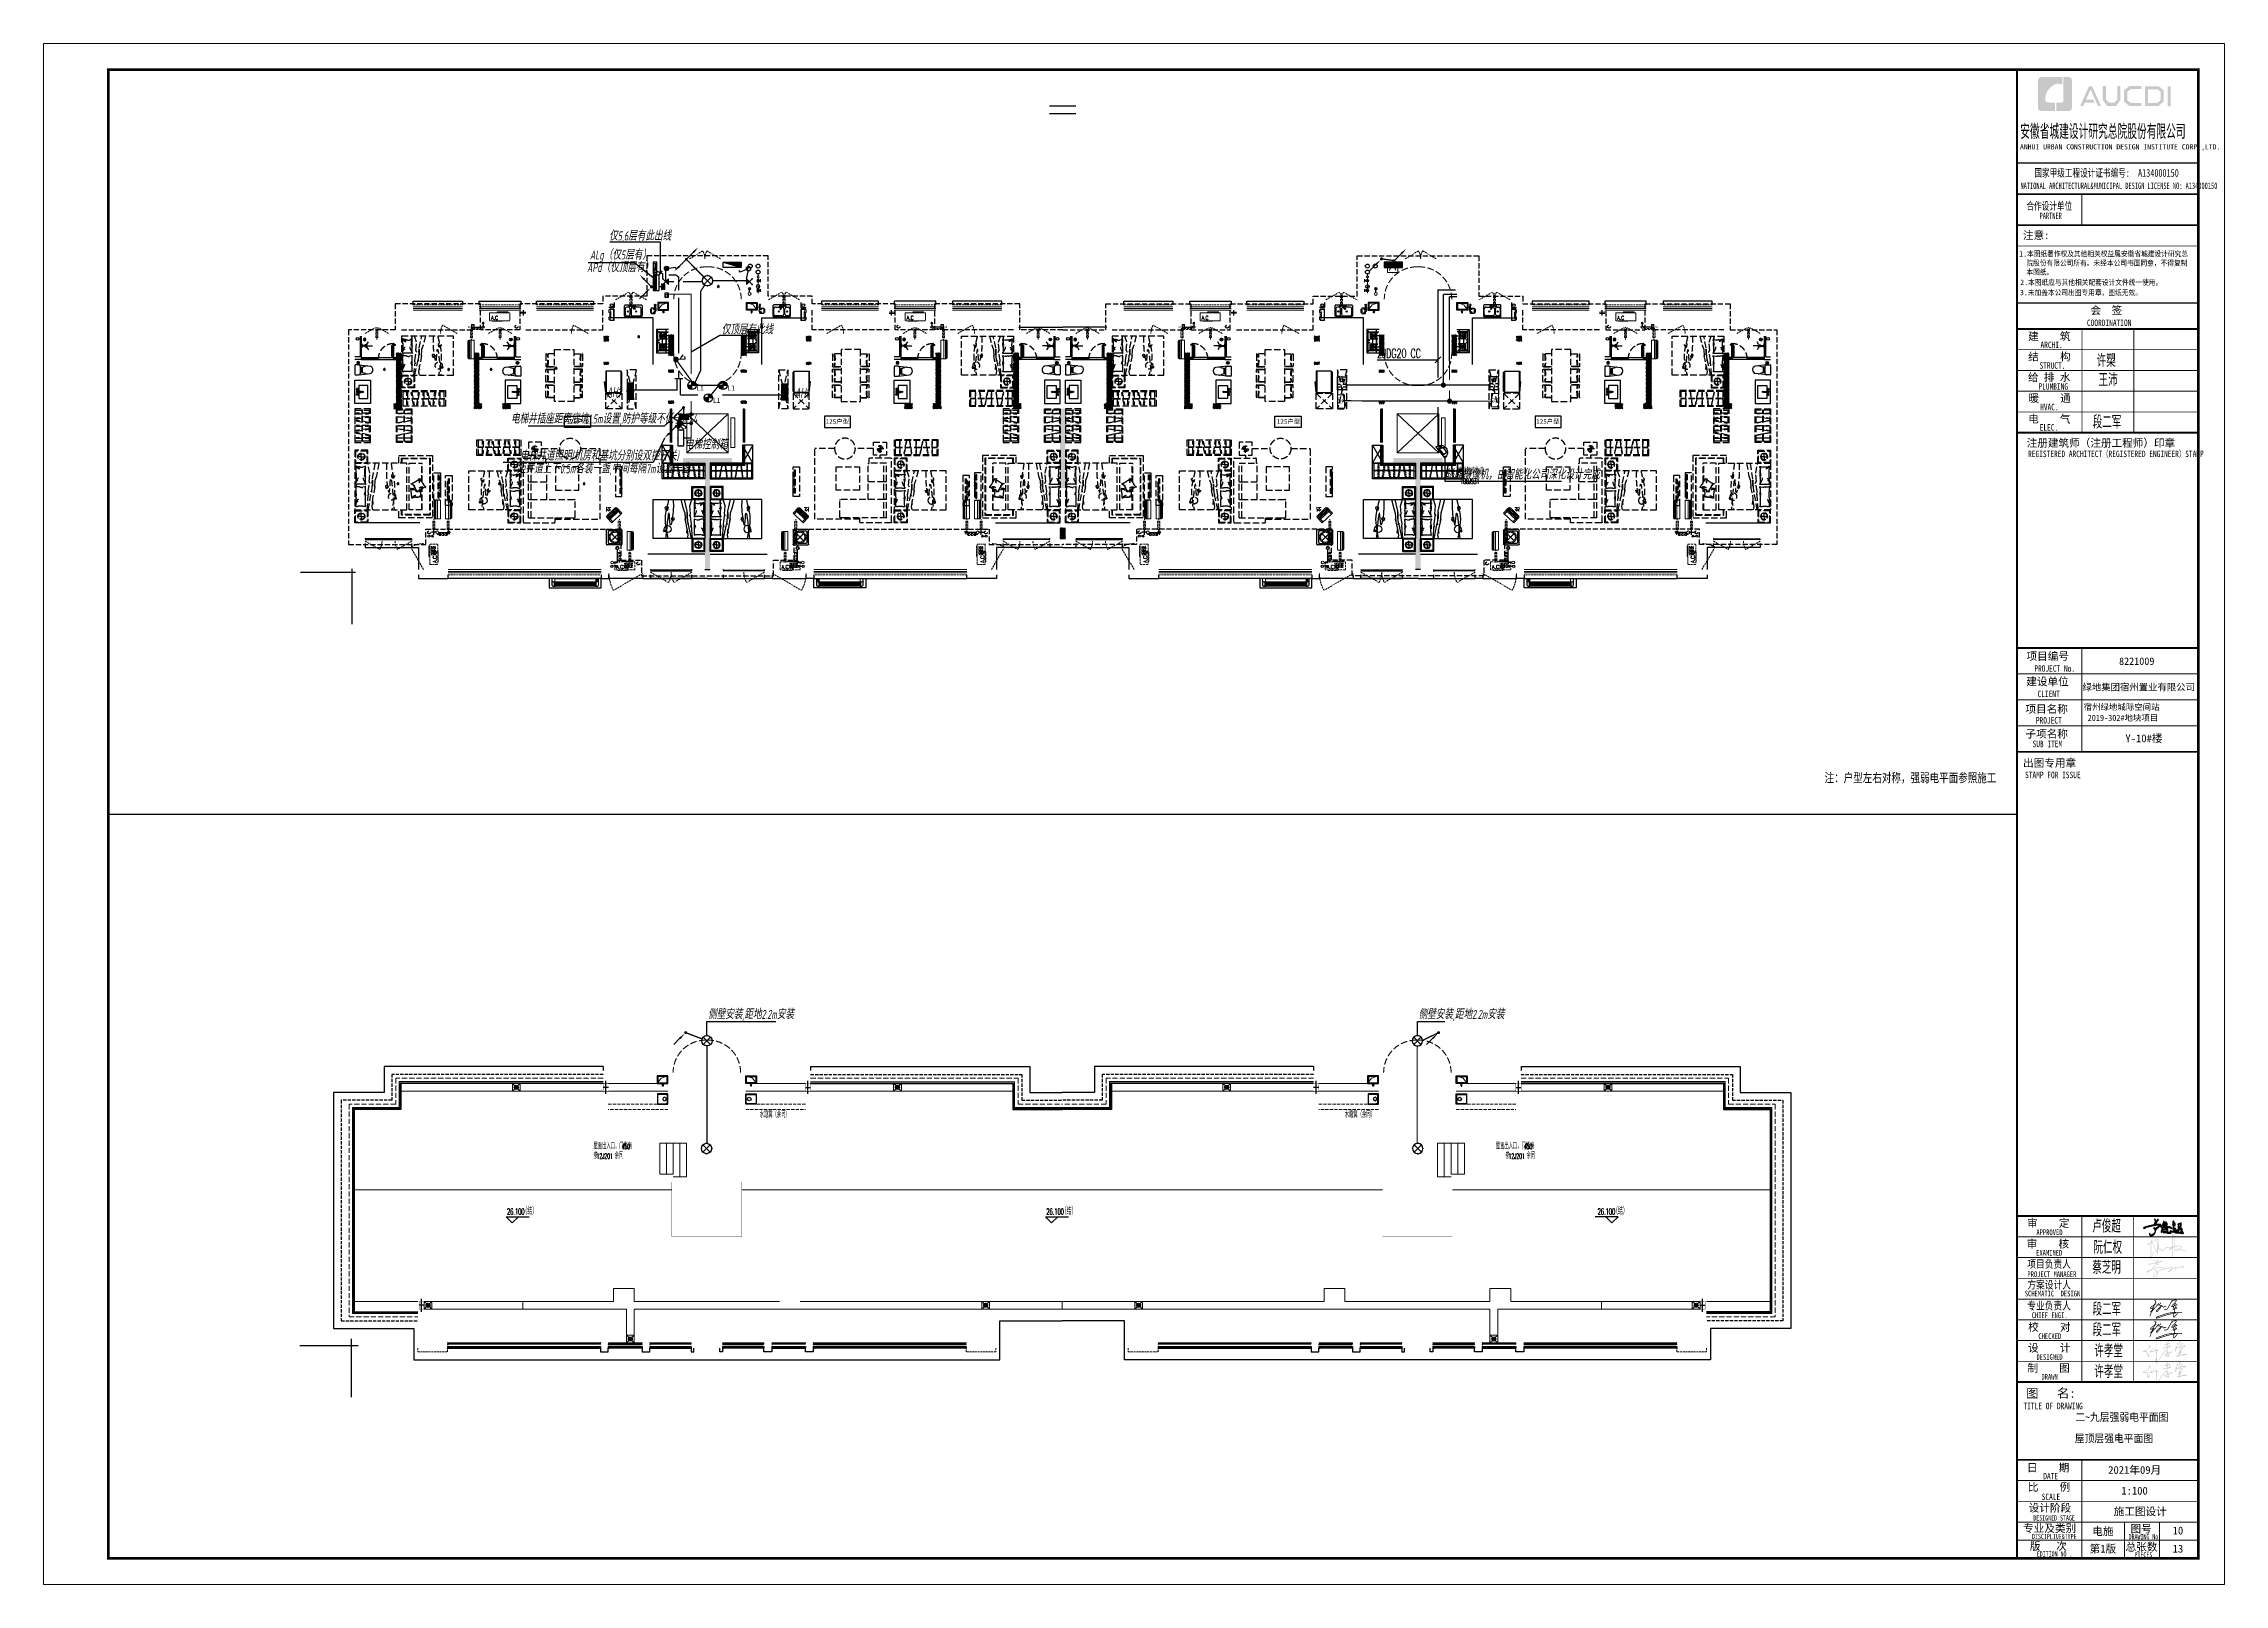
# Model space of a CAD drawing. Extents: x 3443499 to 7125205, y -1700016 to -264854.
# Drawn here: x 3507807 to 3591907, y -1115670 to -1056270 of the extents above; entities that cross this region are included whole.
import ezdxf
from ezdxf.enums import TextEntityAlignment as Align

# ---------------------------------------------------------------- set-up
doc = ezdxf.new("R2010")
doc.units = 0
doc.header["$LTSCALE"] = 1000
doc.header["$MEASUREMENT"] = 0
for name, pattern in [('#P_--_20B1_001_t3$0$DASH', [0.35, 0.25, -0.1]), ('$1$DASH', [0.35, 0.25, -0.1]), ('3.5方案汇报，与郭总、侯月琴确定户型_t8$0$高层_t8$0$DASH', [0.35, 0.25, -0.1]), ('__DASH', [0.35, 0.25, -0.1]), ('A户型$0$DASH', [0.35, 0.25, -0.1]), ('DASH', [0.35, 0.25, -0.1]), ('HIDDEN', [0.375, 0.25, -0.125])]:
    doc.linetypes.add(name, pattern=pattern)
doc.layers.get('0').update_dxf_attribs({"linetype": 'CONTINUOUS'})
for name, color, linetype in [('!!DIM-照明', 7, 'CONTINUOUS'), ('!!电气', 1, 'CONTINUOUS'), ('!校对', 2, 'CONTINUOUS'), ('$RECOVER_210609100354-0', 7, 'CONTINUOUS'), ('3-栏杆1', 252, 'CONTINUOUS'), ('3.5方案汇报，与郭总、侯月琴确定户型_t8$0$2020.03.04 -1安徽标准化洋房户型(UA）_t8_t8$0$A-家具-FURN', 251, 'CONTINUOUS'), ('3.5方案汇报，与郭总、侯月琴确定户型_t8$0$2020.03.04 -1安徽标准化洋房户型(UA）_t8_t8$0$fur', 252, 'CONTINUOUS'), ('3.5方案汇报，与郭总、侯月琴确定户型_t8$0$2020.03.04 -1安徽标准化洋房户型(UA）_t8_t8$0$看线', 154, 'CONTINUOUS'), ('3.5方案汇报，与郭总、侯月琴确定户型_t8$0$高层_t8$0$LS-家具-LB', 8, 'CONTINUOUS'), ('5fur', 175, 'CONTINUOUS'), ('AH-FURNITURE', 1, 'CONTINUOUS'), ('DIM-照明', 7, 'CONTINUOUS'), ('DIM_ELEV', 3, 'CONTINUOUS'), ('E-天花灯具', 92, 'CONTINUOUS'), ('EQUIP-安防', 3, 'CONTINUOUS'), ('EQUIP-插座', 3, 'CONTINUOUS'), ('EQUIP-照明', 3, 'CONTINUOUS'), ('EQUIP-箱柜', 3, 'CONTINUOUS'), ('EQUIP_消火栓', 7, 'CONTINUOUS'), ('IP-bath&kitchen-JOHNSON', 4, 'CONTINUOUS'), ('LS-家具-LB', 8, 'CONTINUOUS'), ('LVTRY', 252, 'CONTINUOUS'), ('LWIRE', 4, 'CONTINUOUS'), ('P-bath&kitchen-JOHNSON', 4, 'CONTINUOUS'), ('PUB_TITLE', 4, 'CONTINUOUS'), ('ROOF', 183, 'CONTINUOUS'), ('TEL_TEXT', 7, 'CONTINUOUS'), ('VPIPE-中水', 122, 'CONTINUOUS'), ('VPIPE-凝结', 150, 'CONTINUOUS'), ('VPIPE-消防', 1, 'TG_X'), ('VPIPE-给水', 3, 'TG_J'), ('VPIPE-雨水', 4, 'DASH'), ('WIRE-动力', 7, 'CONTINUOUS'), ('WIRE-安防', 4, 'CONTINUOUS'), ('WIRE-插座', 2, 'CONTINUOUS'), ('WIRE-消防', 4, 'CONTINUOUS'), ('WIRE-照明', 2, 'CONTINUOUS'), ('WIRE-综合布线', 5, 'DASH'), ('保温', 6, 'CONTINUOUS'), ('图签文字', 4, 'CONTINUOUS'), ('建筑-排气道', 252, 'CONTINUOUS'), ('机电标识类', 1, 'CONTINUOUS'), ('污水', 3, 'CONTINUOUS'), ('看线', 185, 'CONTINUOUS'), ('管', 193, 'CONTINUOUS'), ('给水', 4, 'CONTINUOUS'), ('铝合金', 144, 'CONTINUOUS')]:
    doc.layers.add(name, color=color, linetype=linetype)
for name, color, linetype, lineweight in [('3.5方案汇报，与郭总、侯月琴确定户型_t8$0$STAIR', 2, 'CONTINUOUS', 18), ('EQUIP-消防', 3, 'CONTINUOUS', 20), ('EQUIP_地漏', 7, 'CONTINUOUS', 18), ('PUB_HATCH', 8, 'CONTINUOUS', 9), ('PUB_TEXT', 7, 'CONTINUOUS', 20), ('STAIR', 252, 'CONTINUOUS', 20), ('S－GG公共标注', 7, 'CONTINUOUS', 25), ('VPIPE-废水', 31, 'TG_F', 18), ('WINDOW', 146, 'CONTINUOUS', 20), ('图框', 147, 'CONTINUOUS', 20), ('图签', 147, 'CONTINUOUS', 18), ('填充', 251, 'CONTINUOUS', 5), ('平面-分水线', 189, 'CONTINUOUS', 15), ('平面-排水沟', 86, 'CONTINUOUS', 15), ('平面-栏杆', 56, 'CONTINUOUS', 15), ('平面-看线', 252, 'CONTINUOUS', 15), ('平面-空调室内机', 176, 'CONTINUOUS', 9), ('平面-空调预留孔', 252, 'CONTINUOUS', 15), ('空调', 76, 'CONTINUOUS', 13), ('立面-洞口示意', 252, 'CONTINUOUS', 13)]:
    doc.layers.add(name, color=color, linetype=linetype, lineweight=lineweight)
doc.styles.add('_TCH_DIM', font='SIMPLEX', dxfattribs={"bigfont": 'GBCBIG'})
doc.styles.add('_TCH_LABEL', font='COMPLEX', dxfattribs={"bigfont": 'GBCBIG'})
doc.styles.add('_TEL_DIM', font='SIMPLEX', dxfattribs={"width": 0.8, "height": 3.5, "bigfont": 'HZTXT'})
doc.styles.add('DIM_FONT', font='SIMPLEX', dxfattribs={"width": 0.7, "bigfont": 'GBCBIG'})
doc.styles.add('HT', font='simhei.ttf')
doc.styles.add('HZTXT', font='gbeitc.shx', dxfattribs={"width": 0.8, "height": 400, "bigfont": 'hztxt.shx'})
doc.styles.get("Standard").update_dxf_attribs({"font": 'gbenor.shx', "bigfont": 'gbcbig.shx'})
doc.styles.add('TG_LINETYPE', font='SIMPLEX', dxfattribs={"width": 0.8, "height": 3, "bigfont": 'HZTXT'})
doc.styles.add('图框宋体', font='', dxfattribs={"width": 0.9})
doc.styles.add('宋体', font='', dxfattribs={"height": 4})
doc.styles.add('建筑图签-1', font='simhei.ttf', dxfattribs={"width": 0.7})
doc.styles.add('建筑图签-2', font='TXT.shx', dxfattribs={"width": 0.5, "bigfont": 'HZTXT.shx'})
doc.styles.add('黑体', font='simhei.ttf')
doc.styles.get('图框宋体').set_extended_font_data('SimSun')
doc.styles.get('宋体').set_extended_font_data('SimSun')
doc.linetypes.add('TG_F', pattern='A,2,-0.3,["F",TG_LINETYPE,S=0.1,R=0,X=-0.23,Y=-0.15],0', length=2.3)
doc.linetypes.add('TG_J', pattern='A,2,-0.22,["J",TG_LINETYPE,S=0.1,R=0,X=-0.18,Y=-0.15],0', length=2.22)
doc.linetypes.add('TG_X', pattern='A,4,-0.3,["X",TG_LINETYPE,S=0.1,R=0,X=-0.23,Y=-0.15],0', length=4.3)
pattern_1 = [(45, (-1020960.394, -343310.663), (0, 47.4157523), [100.584, -33.528]), (135, (-1020936.686, -343286.955), (3e-15, 47.4157523), [100.584, -33.528])]
pattern_2 = [(45, (-1021060.394, -345260.66), (0, 47.4157523), [100.584, -33.528]), (135, (-1021036.686, -345236.954), (3e-15, 47.4157523), [100.584, -33.528])]
pattern_3 = [(45, (-1017960.394, -343310.663), (0, 47.4157523), [100.584, -33.528]), (135, (-1017936.686, -343286.955), (3e-15, 47.4157523), [100.584, -33.528])]
pattern_4 = [(45, (-1017760.394, -345260.66), (0, 47.4157523), [100.584, -33.528]), (135, (-1017736.686, -345236.954), (3e-15, 47.4157523), [100.584, -33.528])]
pattern_5 = [(45, (-1016860.394, -345260.66), (0, 47.4157523), [100.584, -33.528]), (135, (-1016836.686, -345236.954), (3e-15, 47.4157523), [100.584, -33.528])]
pattern_6 = [(45, (-1012960.295, -343660.66), (0, 47.4157523), [100.584, -33.528]), (135, (-1012936.587, -343636.954), (3e-15, 47.4157523), [100.584, -33.528])]
pattern_7 = [(45, (-1012960.393, -342660.66), (0, 47.4157523), [100.584, -33.528]), (135, (-1012936.685, -342636.954), (3e-15, 47.4157523), [100.584, -33.528])]
pattern_8 = [(45, (-503782.47, -516048.46), (0, 47.4157523), [100.584, -33.528]), (135, (-503758.762, -516024.753), (3e-15, 47.4157523), [100.584, -33.528])]
pattern_9 = [(90, (-503782.47, -516048.461), (-16.49778, 1e-15), [9.525, -19.05]), (210, (-503782.47, -516048.461), (8.24889, -14.2874966), [9.525, -19.05]), (150, (-503782.47, -516038.936), (-8.24889, -14.2874966), [9.525, -19.05])]
pattern_10 = [(90, (-503782.47, -517398.46), (-16.49778, 1e-15), [9.525, -19.05]), (210, (-503782.47, -517398.46), (8.24889, -14.2874966), [9.525, -19.05]), (150, (-503782.47, -517388.935), (-8.24889, -14.2874966), [9.525, -19.05])]
pattern_11 = [(90, (-503782.47, -518598.46), (-16.49778, 1e-15), [9.525, -19.05]), (210, (-503782.47, -518598.46), (8.24889, -14.2874966), [9.525, -19.05]), (150, (-503782.47, -518588.935), (-8.24889, -14.2874966), [9.525, -19.05])]

msp = doc.modelspace()

# ---------------------------------------------------------------- texts
at = {"layer": '!!DIM-照明', "style": '_TEL_DIM', "width": 0.8}
msp.add_text('注：户型左右对称，强弱电平面参照施工', height=400, dxfattribs=at).set_placement((3576489.3, -1084785.4))
at = {"layer": 'DIM-照明', "style": 'HZTXT', "width": 0.7}
for p in [(3533430.1, -1093872), (3560828.7, -1093872)]:
    msp.add_text('侧壁安装,距地2.2m安装', height=350, dxfattribs=at).set_placement(p)
at = {"layer": 'DIM_ELEV', "color": 252, "style": '_TCH_DIM'}
for s, height, width, p in [('26.100', 238, 0.494118, (3525676.1, -1101416.5)), ('（结）', 270.07, 0.7, (3526269.7, -1101416.5)), ('26.100', 238, 0.494118, (3546476.1, -1101416.5)), ('（结）', 270.07, 0.7, (3547069.7, -1101416.5)), ('26.100', 238, 0.494118, (3567737.4, -1101416.5)), ('（结）', 270.07, 0.7, (3568331, -1101416.5))]:
    msp.add_text(s, height=height, dxfattribs=dict(at, width=width)).set_placement(p)
at = {"layer": 'PUB_TEXT', "color": 252, "style": '_TCH_DIM'}
for s, height, width, p in [('水簸箕（余同）', 236.31, 0.7, (3535421.2, -1097682.2)), ('水簸箕（余同）', 236.31, 0.7, (3557987.4, -1097682.2)), ('屋面出入口，门槛高', 236.31, 0.7, (3529011.9, -1098889.3)), ('参', 236.3, 0.7, (3529011.9, -1099264)), ('12J201', 208.25, 0.494118, (3529132.4, -1099264)), ('，余同', 236.31, 0.7, (3529661.6, -1099264)), ('450', 208.25, 0.494118, (3530095.7, -1098889.3)), ('屋面出入口，门槛高', 236.31, 0.7, (3563808.6, -1098889.3)), ('参', 236.3, 0.7, (3564178.9, -1099264)), ('12J201', 208.25, 0.494118, (3564299.4, -1099264)), ('，余同', 236.31, 0.7, (3564828.6, -1099264)), ('450', 208.25, 0.494118, (3564892.4, -1098889.3))]:
    msp.add_text(s, height=height, dxfattribs=dict(at, width=width)).set_placement(p)
at = {"layer": 'S－GG公共标注', "color": 2, "style": '图框宋体', "width": 0.9}
for s, p in [('二~九层强弱电平面图', (3586162.2, -1109373.5)), ('屋顶层强电平面图', (3586136.9, -1110192.4))]:
    msp.add_text(s, height=300, dxfattribs=at).set_placement(p)
at = {"layer": '图签文字', "color": 6, "style": '建筑图签-1'}
msp.add_text('10', height=300, dxfattribs=at).set_placement((3589911.6, -1113745.5))

# ---------------------------------------------------------------- blocks, each defined once
blk = doc.blocks.new('*U130')
h = blk.add_hatch(color=5)
h.set_gradient(color1=(0, 0, 255), rotation=180, tint=1)
h.paths.add_polyline_path([(0, 0), (-6.35, -6.35), (-6.35, -2.159), (-15, -2.159), (-15, 2.159), (-6.35, 2.159), (-6.35, 6.35)])
at = {"color": 0, "linetype": 'Continuous'}
blk.add_lwpolyline([(0, 0), (-6.35, -6.35), (-6.35, -2.159), (-15, -2.159), (-15, 2.159), (-6.35, 2.159), (-6.35, 6.35)], close=True, dxfattribs=at)
blk = doc.blocks.new('GDGDGDGRGD')
at = {"linetype": '__DASH', "ltscale": 0.1}
blk.add_wipeout([(428917, 296115), (428717, 296115), (428717, 295815), (428917, 295815)], dxfattribs=at).dxf.layer = '污水'
at = {"layer": '机电标识类', "color": 250, "linetype": 'DASH', "ltscale": 400}
for p, q in [((428817, 295715), (428817, 296215)), ((428917, 295965), (428717, 295965))]:
    blk.add_line(p, q, dxfattribs=at)
at = {"layer": '污水', "linetype": '__DASH', "ltscale": 0.1, "const_width": 10}
blk.add_lwpolyline([(428917, 296115), (428717, 296115), (428717, 295815), (428917, 295815)], close=True, dxfattribs=at)
blk = doc.blocks.new('A$C3EB2330C')
at = {"layer": '管'}
for p, q in [((0, 380), (330, 380)), ((330, 20), (0, 20)), ((380, 330), (380, 70))]:
    blk.add_line(p, q, dxfattribs=at)
blk.add_lwpolyline([(400, 400), (400, 0), (0, 0), (0, 400)], close=True, dxfattribs=at)
for centre, start, end in [((330, 330), 0, 90), ((330, 70), 270, 360)]:
    blk.add_arc(centre, 50, start, end, dxfattribs=at)
blk.add_ellipse((267, 200), major_axis=(-49.5, -49.5), ratio=1, start_param=-0.785398, end_param=5.497787, dxfattribs=at)
blk = doc.blocks.new('$equip$00002539')
for p, q in [((-0.35, 0.35), (0.35, -0.35)), ((0.35, 0.35), (-0.35, -0.35))]:
    blk.add_line(p, q)
at = {"const_width": 0.05}
blk.add_lwpolyline([(-0.5, 0, 1), (0.5, 0, 1), (-0.5, 0, 0.911406)], format="xyb", dxfattribs=at)
blk.add_circle((0, 0), 0.5)
for p in [(-0.5, 0), (0, 0.5), (0.5, 0), (0, -0.5)]:
    blk.add_point(p)
at = {"color": 7, "style": '_TEL_DIM', "flags": 1}
blk.add_attdef('A', text='', height=0.00002, dxfattribs=at).set_placement((0, 0), align=Align.MIDDLE_CENTER)
blk = doc.blocks.new('院标1')
h = blk.add_hatch(color=150)
h.dxf.hatch_style = 1
h.set_gradient(color1=(33, 113, 253), color2=(33, 113, 253), tint=1, name='INVCURVED')
edge = h.paths.add_edge_path()
edge.add_spline(control_points=[(116373, 648379), (116379, 648379), (116382, 648379), (116391, 648379), (116391, 648379), (116391, 648379), (116616, 648379), (116616, 648379), (116616, 648379), (116616, 648379), (116616, 648054), (116616, 648054), (116616, 648054), (116616, 648054), (116108, 648054), (116108, 648054), (116108, 648054), (116028, 648054), (115963, 648111), (115963, 648199), (115963, 648199), (115963, 648199), (115963, 649215), (115963, 649215), (115963, 649215), (115963, 649295), (116018, 649360), (116108, 649360), (116108, 649360), (116108, 649360), (116897, 649360), (116897, 649360), (116897, 649360), (116897, 649360), (116897, 649080), (116897, 649080), (116897, 649080), (116897, 649080), (116566, 649140), (116356, 648859), (116356, 648859), (116245, 648719), (116240, 648545), (116247, 648466), (116247, 648466), (116254, 648386), (116247, 648466), (116247, 648466), (116247, 648466), (116247, 648466), (116258, 648374), (116373, 648379)], knot_values=[0, 0, 0, 0, 0.071429, 0.071429, 0.071429, 0.107143, 0.142857, 0.142857, 0.142857, 0.178571, 0.214286, 0.214286, 0.214286, 0.25, 0.285714, 0.285714, 0.285714, 0.321429, 0.357143, 0.357143, 0.357143, 0.392857, 0.428571, 0.428571, 0.428571, 0.464286, 0.5, 0.5, 0.5, 0.535714, 0.571429, 0.571429, 0.571429, 0.607143, 0.642857, 0.642857, 0.642857, 0.678571, 0.714286, 0.714286, 0.714286, 0.75, 0.785714, 0.785714, 0.785714, 0.821429, 0.857143, 0.857143, 0.857143, 0.928571, 1, 1, 1, 1], degree=3, periodic=0)
h = blk.add_hatch(color=150)
h.dxf.hatch_style = 1
h.set_gradient(color1=(33, 113, 253), color2=(33, 113, 253), tint=1, name='INVCURVED')
edge = h.paths.add_edge_path()
edge.add_spline(control_points=[(117268, 649215), (117268, 649215), (117268, 648199), (117268, 648199), (117268, 648199), (117268, 648114), (117212, 648054), (117123, 648054), (117123, 648054), (117123, 648054), (116663, 648054), (116663, 648054), (116663, 648054), (116663, 648054), (116663, 648379), (116663, 648379), (116663, 648379), (116663, 648379), (116865, 648379), (116865, 648379), (116865, 648379), (116907, 648379), (116941, 648413), (116941, 648455), (116941, 648455), (116941, 648455), (116941, 649360), (116941, 649360), (116941, 649360), (116941, 649360), (117123, 649360), (117123, 649360), (117123, 649360), (117204, 649360), (117268, 649306), (117268, 649215)], knot_values=[0, 0, 0, 0, 0.1, 0.1, 0.1, 0.15, 0.2, 0.2, 0.2, 0.25, 0.3, 0.3, 0.3, 0.35, 0.4, 0.4, 0.4, 0.45, 0.5, 0.5, 0.5, 0.55, 0.6, 0.6, 0.6, 0.65, 0.7, 0.7, 0.7, 0.75, 0.8, 0.8, 0.8, 0.9, 1, 1, 1, 1], degree=3, periodic=0)
blk = doc.blocks.new('ljc')
at = {"linetype": 'Continuous'}
h = blk.add_hatch(color=0, dxfattribs=at)
h.paths.add_polyline_path([(2023, 1568), (2019, 1564), (2020, 1562), (2024, 1562), (2022, 1552), (1955, 1538), (1933, 1530), (1930, 1527), (1929, 1525), (1931, 1523), (1944, 1524), (1946, 1526), (1942, 1528), (1960, 1535), (1967, 1535), (1975, 1538), (1985, 1539), (1998, 1543), (2010, 1544), (2018, 1547), (2025, 1546), (2035, 1549), (2061, 1550), (2052, 1537), (2042, 1528), (2028, 1521), (2023, 1521), (2018, 1526), (2015, 1527), (2013, 1525), (2013, 1521), (2019, 1516), (2022, 1508), (2022, 1494), (2012, 1477), (2000, 1469), (1988, 1467), (1982, 1473), (1980, 1480), (1978, 1482), (1978, 1475), (1981, 1468), (1988, 1463), (1994, 1463), (2005, 1467), (2018, 1478), (2027, 1493), (2028, 1504), (2025, 1517), (2033, 1518), (2054, 1533), (2067, 1549), (2067, 1552), (2064, 1555), (2029, 1553), (2036, 1575), (2049, 1591), (2047, 1593), (2043, 1592), (2028, 1573), (2025, 1589), (2021, 1597), (2018, 1599), (2017, 1597), (2020, 1590)])
h.paths.add_polyline_path([(2081, 1522), (2081, 1528), (2075, 1541), (2093, 1562), (2097, 1572), (2094, 1577), (2087, 1576), (2089, 1572), (2092, 1572), (2091, 1567), (2080, 1551), (2066, 1537), (2065, 1535), (2067, 1533), (2073, 1535), (2077, 1523), (2077, 1513), (2072, 1496), (2072, 1492), (2074, 1490), (2078, 1494), (2083, 1510), (2099, 1510), (2119, 1507), (2119, 1500), (2116, 1496), (2108, 1493), (2087, 1496), (2084, 1492), (2087, 1489), (2103, 1488), (2122, 1483), (2140, 1484), (2148, 1482), (2152, 1486), (2152, 1491), (2148, 1488), (2125, 1488), (2114, 1490), (2124, 1499), (2126, 1509), (2121, 1512), (2119, 1511), (2108, 1514), (2124, 1523), (2132, 1532), (2130, 1535), (2121, 1536), (2115, 1533), (2109, 1533), (2123, 1555), (2121, 1559), (2114, 1557), (2116, 1564), (2115, 1569), (2111, 1573), (2105, 1572), (2093, 1554)])
h.paths.add_polyline_path([(2089, 1535), (2097, 1535), (2112, 1551), (2116, 1552), (2111, 1543), (2099, 1528), (2101, 1526), (2114, 1528), (2121, 1531), (2124, 1530), (2118, 1524), (2101, 1515), (2084, 1514), (2084, 1518)], flags=16)
h.paths.add_polyline_path([(2093, 1537), (2095, 1540), (2103, 1546), (2096, 1537)], flags=16)
h.paths.add_polyline_path([(2093, 1544), (2094, 1549), (2106, 1568), (2109, 1569), (2111, 1567), (2108, 1554), (2104, 1550)], flags=16)
h.paths.add_polyline_path([(2141, 1534), (2138, 1533), (2137, 1531), (2142, 1527), (2155, 1522), (2158, 1523), (2153, 1528)])
h.paths.add_polyline_path([(2175, 1522), (2173, 1524), (2172, 1546), (2183, 1545), (2185, 1547), (2183, 1557), (2178, 1566), (2177, 1561), (2180, 1556), (2181, 1550), (2175, 1550), (2170, 1554), (2169, 1574), (2171, 1574), (2175, 1569), (2176, 1571), (2170, 1579), (2167, 1579), (2165, 1577), (2164, 1562), (2166, 1553), (2163, 1553), (2162, 1551), (2167, 1547), (2169, 1537), (2169, 1524), (2166, 1521), (2165, 1517), (2168, 1513), (2170, 1513), (2173, 1517), (2180, 1517), (2178, 1502), (2175, 1500), (2167, 1499), (2175, 1496), (2180, 1497), (2183, 1500), (2184, 1511), (2187, 1521), (2185, 1523)])
h.paths.add_polyline_path([(2233, 1542), (2233, 1564), (2231, 1567), (2215, 1558), (2210, 1557), (2206, 1552), (2211, 1548), (2211, 1551), (2229, 1560), (2228, 1542), (2227, 1537), (2224, 1533), (2220, 1534), (2213, 1542), (2211, 1543), (2209, 1541), (2209, 1508), (2189, 1508), (2187, 1506), (2191, 1503), (2213, 1503), (2217, 1511), (2222, 1516), (2232, 1518), (2234, 1513), (2234, 1505), (2227, 1505), (2232, 1502), (2232, 1500), (2228, 1497), (2229, 1493), (2239, 1495), (2243, 1489), (2243, 1486), (2212, 1492), (2189, 1492), (2179, 1494), (2176, 1496), (2167, 1496), (2164, 1498), (2154, 1499), (2147, 1503), (2144, 1503), (2143, 1501), (2144, 1498), (2153, 1494), (2174, 1491), (2186, 1487), (2211, 1487), (2222, 1484), (2230, 1484), (2243, 1480), (2249, 1480), (2251, 1482), (2244, 1496), (2246, 1499), (2238, 1503), (2239, 1513), (2237, 1520), (2233, 1523), (2224, 1522), (2214, 1516), (2212, 1522), (2213, 1536), (2220, 1530), (2228, 1530), (2230, 1532)])
at = {"color": 0, "linetype": 'Continuous', "elevation": 16426272}
for points in [[(1930, 1527), (1929, 1525), (1931, 1523), (1944, 1524), (1946, 1526), (1942, 1528), (1960, 1535), (1967, 1535), (1975, 1538), (1985, 1539), (1998, 1543), (2010, 1544), (2018, 1547), (2025, 1546), (2035, 1549), (2061, 1550), (2052, 1537), (2042, 1528), (2028, 1521), (2023, 1521), (2018, 1526), (2015, 1527), (2013, 1525), (2013, 1521), (2019, 1516), (2022, 1508), (2022, 1494), (2012, 1477), (2000, 1469), (1988, 1467), (1982, 1473), (1980, 1480), (1978, 1482), (1978, 1475), (1981, 1468), (1988, 1463), (1994, 1463), (2005, 1467), (2018, 1478), (2027, 1493), (2028, 1504), (2025, 1517), (2033, 1518), (2054, 1533), (2067, 1549), (2067, 1552), (2064, 1555), (2029, 1553), (2036, 1575), (2049, 1591), (2047, 1593), (2043, 1592), (2028, 1573), (2025, 1589), (2021, 1597), (2018, 1599), (2017, 1597), (2020, 1590), (2023, 1568), (2019, 1564), (2020, 1562), (2024, 1562), (2022, 1552), (1955, 1538), (1933, 1530), (1930, 1527)], [(2163, 1553), (2162, 1551), (2167, 1547), (2169, 1537), (2169, 1524), (2166, 1521), (2165, 1517), (2168, 1513), (2170, 1513), (2173, 1517), (2180, 1517), (2178, 1502), (2175, 1500), (2167, 1499), (2175, 1496), (2180, 1497), (2183, 1500), (2184, 1511), (2187, 1521), (2185, 1523), (2175, 1522), (2173, 1524), (2172, 1546), (2183, 1545), (2185, 1547), (2183, 1557), (2178, 1566), (2177, 1561), (2180, 1556), (2181, 1550), (2175, 1550), (2170, 1554), (2169, 1574), (2171, 1574), (2175, 1569), (2176, 1571), (2170, 1579), (2167, 1579), (2165, 1577), (2164, 1562), (2166, 1553), (2163, 1553)], [(2016, 1561), (2015, 1560), (2017, 1560), (2016, 1561)], [(2017, 1562), (2016, 1561), (2019, 1561), (2017, 1562)], [(2066, 1537), (2065, 1535), (2067, 1533), (2073, 1535), (2077, 1523), (2077, 1513), (2072, 1496), (2072, 1492), (2074, 1490), (2078, 1494), (2083, 1510), (2099, 1510), (2119, 1507), (2119, 1500), (2116, 1496), (2108, 1493), (2087, 1496), (2084, 1492), (2087, 1489), (2103, 1488), (2122, 1483), (2140, 1484), (2148, 1482), (2152, 1486), (2152, 1491), (2148, 1488), (2125, 1488), (2114, 1490), (2124, 1499), (2126, 1509), (2121, 1512), (2119, 1511), (2108, 1514), (2124, 1523), (2132, 1532), (2130, 1535), (2121, 1536), (2115, 1533), (2109, 1533), (2123, 1555), (2121, 1559), (2114, 1557), (2116, 1564), (2115, 1569), (2111, 1573), (2105, 1572), (2093, 1554), (2081, 1522), (2081, 1528), (2075, 1541), (2093, 1562), (2097, 1572), (2094, 1577), (2087, 1576), (2089, 1572), (2092, 1572), (2091, 1567), (2080, 1551), (2066, 1537)], [(2084, 1514), (2084, 1518), (2089, 1535), (2097, 1535), (2112, 1551), (2116, 1552), (2111, 1543), (2099, 1528), (2101, 1526), (2114, 1528), (2121, 1531), (2124, 1530), (2118, 1524), (2101, 1515), (2084, 1514)], [(2093, 1544), (2094, 1549), (2106, 1568), (2109, 1569), (2111, 1567), (2108, 1554), (2104, 1550), (2093, 1544)], [(2093, 1537), (2095, 1540), (2103, 1546), (2096, 1537), (2093, 1537)], [(2138, 1533), (2137, 1531), (2142, 1527), (2155, 1522), (2158, 1523), (2153, 1528), (2141, 1534), (2138, 1533)], [(2144, 1503), (2143, 1501), (2144, 1498), (2153, 1494), (2174, 1491), (2186, 1487), (2211, 1487), (2222, 1484), (2230, 1484), (2243, 1480), (2249, 1480), (2251, 1482), (2244, 1496), (2246, 1499), (2238, 1503), (2239, 1513), (2237, 1520), (2233, 1523), (2224, 1522), (2214, 1516), (2212, 1522), (2213, 1536), (2220, 1530), (2228, 1530), (2230, 1532), (2233, 1542), (2233, 1564), (2231, 1567), (2215, 1558), (2210, 1557), (2206, 1552), (2211, 1548), (2211, 1551), (2229, 1560), (2228, 1542), (2227, 1537), (2224, 1533), (2220, 1534), (2213, 1542), (2211, 1543), (2209, 1541), (2209, 1508), (2189, 1508), (2187, 1506), (2191, 1503), (2213, 1503), (2217, 1511), (2222, 1516), (2232, 1518), (2234, 1513), (2234, 1505), (2227, 1505), (2232, 1502), (2232, 1500), (2228, 1497), (2229, 1493), (2239, 1495), (2243, 1489), (2243, 1486), (2212, 1492), (2189, 1492), (2179, 1494), (2176, 1496), (2167, 1496), (2164, 1498), (2154, 1499), (2147, 1503), (2144, 1503)], [(2177, 1569), (2176, 1570), (2175, 1567), (2177, 1565), (2177, 1569)]]:
    blk.add_lwpolyline(points, dxfattribs=at)
blk = doc.blocks.new('12345')
for points, const_width in [([(-3550, 3081), (-3520, 3143), (-3489, 3207), (-3471, 3250), (-3458, 3280), (-3443, 3312), (-3431, 3338), (-3422, 3354), (-3402, 3383), (-3431, 3338)], 150), ([(-6768, 4648), (-6476, 4418), (-6407, 4363), (-6377, 4334), (-6360, 4317), (-6351, 4298), (-6351, 4286), (-6394, 4173), (-6464, 4075), (-6544, 3890), (-7090, 2751), (-7346, 2076), (-7460, 1775), (-7563, 1507), (-7626, 1343), (-7663, 1247), (-7719, 1102), (-7767, 1031)], 150), ([(-6284, 3752), (-6453, 3750), (-6482, 3743), (-6517, 3727), (-6577, 3691), (-6774, 3588), (-6885, 3505), (-6947, 3458), (-7014, 3408), (-7082, 3355), (-7122, 3324), (-7180, 3280), (-7219, 3250), (-7254, 3223), (-7523, 2975), (-7542, 2950), (-7564, 2920), (-7600, 2871), (-7616, 2830), (-7616, 2815), (-7610, 2799), (-7584, 2775), (-7565, 2756), (-7539, 2749), (-7483, 2749), (-7403, 2767), (-7339, 2796), (-7237, 2843), (-7060, 2909), (-6942, 2917), (-6892, 2920), (-6825, 2920), (-6802, 2907), (-6788, 2894), (-6775, 2870), (-6768, 2846), (-6768, 2818), (-6843, 2732), (-6881, 2688), (-6980, 2604), (-7122, 2455), (-7201, 2399), (-7259, 2333), (-7304, 2294), (-7340, 2271), (-7393, 2226), (-7487, 2154), (-7523, 2116), (-7544, 2073), (-7559, 2043), (-7576, 2005), (-7578, 1992), (-7576, 1980), (-7561, 1954), (-7545, 1946), (-7525, 1945), (-7478, 1940), (-7440, 1957), (-7414, 1972), (-7374, 1991), (-7334, 2032), (-7286, 2082), (-7246, 2142), (-7203, 2197), (-7174, 2223), (-7138, 2263), (-7119, 2283), (-6682, 2807), (-6604, 2888), (-6533, 2958), (-6493, 2998), (-6472, 3024), (-6432, 3069), (-6128, 3455), (-6076, 3516), (-5991, 3615), (-5918, 3704), (-5883, 3749), (-5859, 3784), (-5824, 3839), (-5805, 3855), (-5789, 3857), (-5784, 3857), (-5774, 3850), (-5770, 3836), (-5779, 3794), (-5817, 3714), (-5850, 3667), (-5878, 3594), (-5892, 3525), (-5904, 3438), (-5909, 3417), (-5928, 3387), (-5935, 3375)], 150), ([(-6462, 4073), (-6456, 4104), (-6447, 4128), (-6443, 4152), (-6436, 4177), (-6430, 4201), (-6428, 4214), (-6428, 4232), (-6428, 4243), (-6428, 4261), (-6428, 4285), (-6428, 4308), (-6426, 4330), (-6431, 4353), (-6436, 4374)], 150), ([(-6453, 4134), (-6351, 4298)], 98), ([(-6436, 4145), (-6394, 4173)], 98), ([(-6428, 4160), (-6413, 4207), (-6409, 4231), (-6407, 4247), (-6406, 4260), (-6406, 4268), (-6406, 4277), (-6406, 4290), (-6410, 4314), (-6357, 4275)], 98), ([(-3402, 3383), (-3236, 3668), (-2999, 4100), (-2740, 4453), (-2688, 4547), (-2799, 4526), (-2799, 4593), (-2799, 4495), (-2797, 4455), (-2815, 4489), (-2714, 4551), (-2675, 4555), (-2634, 4563), (-2563, 4575), (-2504, 4587), (-2406, 4585), (-2352, 4599), (-2318, 4612), (-2279, 4616), (-2235, 4624), (-2186, 4631), (-2095, 4648), (-2034, 4653), (-1976, 4653), (-1895, 4658), (-1856, 4651), (-1819, 4629), (-1814, 4619), (-1812, 4607), (-1812, 4585), (-1816, 4553), (-1824, 4515), (-1828, 4489), (-1861, 4410), (-1919, 4327), (-2249, 3929), (-2643, 3507), (-2773, 3335), (-2850, 3242), (-2856, 3227), (-2849, 3198), (-2841, 3188), (-2826, 3177), (-2819, 3175), (-2794, 3176), (-2761, 3176), (-2705, 3190), (-2613, 3220), (-2487, 3266), (-2343, 3307), (-2193, 3375), (-2087, 3441), (-1988, 3506), (-1907, 3539), (-1811, 3577), (-1759, 3577), (-1708, 3577), (-1664, 3574), (-1697, 3629), (-1770, 3702), (-1803, 3735), (-1866, 3792), (-1953, 3838), (-1999, 3876), (-2008, 3882), (-2057, 3781), (-2078, 3743), (-2119, 3672), (-2207, 3541), (-2283, 3405), (-2307, 3348), (-2348, 3244), (-2373, 3141), (-2419, 3010), (-2457, 2928), (-2491, 2818), (-2509, 2736), (-2539, 2674), (-2550, 2602), (-2539, 2550), (-2488, 2537), (-2464, 2533), (-2430, 2544), (-2375, 2550), (-2282, 2588), (-2141, 2598), (-2090, 2628), (-2050, 2656), (-2007, 2695), (-1960, 2734), (-1916, 2753), (-1841, 2775), (-1808, 2793), (-1784, 2810), (-1759, 2817), (-1745, 2827), (-1772, 2898), (-1791, 2956), (-1799, 2979), (-1831, 3042), (-1853, 3084), (-1884, 3116), (-1929, 3145), (-1950, 3145), (-1965, 3130), (-1989, 3103), (-2001, 3084), (-2009, 3062), (-2019, 3050), (-2028, 3040), (-2029, 3028), (-2055, 3005), (-2078, 2966), (-2094, 2937), (-2114, 2902), (-2133, 2871), (-2139, 2829), (-2166, 2780), (-2185, 2746), (-2197, 2727), (-2214, 2683), (-2217, 2660), (-2221, 2587), (-2201, 2456), (-2210, 2347), (-2275, 1984), (-2344, 1612), (-2371, 1307), (-2398, 1055), (-2402, 925), (-2390, 837), (-2362, 811), (-2342, 800), (-2326, 800), (-2309, 805), (-2298, 811), (-2279, 821), (-2251, 843), (-2215, 866), (-2201, 885), (-2171, 906), (-2110, 972), (-1875, 1278), (-1847, 1321), (-1796, 1378), (-1750, 1431), (-1714, 1469), (-1697, 1492), (-1671, 1517), (-1640, 1560), (-1625, 1579), (-1608, 1618), (-1603, 1654), (-1601, 1707), (-1608, 1751), (-1637, 1789), (-1661, 1806), (-1680, 1808), (-1735, 1823), (-1785, 1836), (-1819, 1849), (-1860, 1851), (-1893, 1865), (-1929, 1865), (-2135, 1870), (-2256, 1868), (-2493, 1855), (-2713, 1846), (-2874, 1834), (-2992, 1819), (-3115, 1791), (-3200, 1774), (-3291, 1751), (-3352, 1736), (-3860, 1645), (-4580, 1426), (-5035, 1244), (-5722, 1037), (-6273, 813), (-6300, 709), (-6270, 624), (-6243, 586), (-6184, 581), (-6111, 612), (-5965, 642), (-5236, 916), (-4548, 1134), (-3855, 1347), (-3113, 1523), (-2565, 1633), (-2139, 1730), (-1939, 1760), (-1780, 1803), (-1604, 1833), (-1403, 1852), (-1282, 1858), (-1148, 1864), (-965, 1858), (-813, 1839), (-643, 1833), (-534, 1779), (-479, 1748)], 150), ([(-5289, 4096), (-5285, 4068), (-5283, 4055), (-5285, 4039), (-5286, 4018), (-5292, 3988), (-5312, 3952), (-5345, 3907), (-5378, 3862), (-5430, 3800), (-5466, 3753), (-5499, 3709), (-5544, 3653), (-5570, 3596), (-5579, 3562), (-5575, 3537), (-5557, 3499), (-5535, 3451), (-5498, 3432), (-5460, 3422), (-5368, 3428), (-5346, 3432), (-5328, 3432), (-5289, 3432), (-5275, 3428), (-5246, 3416), (-5217, 3397), (-5210, 3390), (-5193, 3370), (-5178, 3345), (-5179, 3308), (-5186, 3274), (-5199, 3227), (-5225, 3180), (-5251, 3130), (-5277, 3085), (-5294, 3048), (-5330, 2991), (-5359, 2939), (-5384, 2901), (-5403, 2870), (-5430, 2832), (-5469, 2790), (-5503, 2746), (-5559, 2685), (-5598, 2642), (-5641, 2590), (-5672, 2545), (-5706, 2497), (-5733, 2463), (-5767, 2418), (-5799, 2373), (-5823, 2346), (-5873, 2297), (-5916, 2258), (-5954, 2222), (-5993, 2186), (-6031, 2152), (-6074, 2097), (-6097, 2082), (-6131, 2075), (-6162, 2068), (-6196, 2066), (-6219, 2068), (-6253, 2077), (-6275, 2097), (-6293, 2124), (-6296, 2138), (-6296, 2156), (-6293, 2176), (-6295, 2196), (-6293, 2224), (-6293, 2249), (-6283, 2268), (-6272, 2303), (-6260, 2322), (-6247, 2351), (-6231, 2368), (-6207, 2392), (-6139, 2451), (-6071, 2516), (-5979, 2601), (-5889, 2691), (-5526, 3019), (-5177, 3327), (-5114, 3359), (-5080, 3373), (-5050, 3377), (-5008, 3384), (-4998, 3384), (-4981, 3378), (-4970, 3370), (-4964, 3361), (-4947, 3345), (-4937, 3337), (-4920, 3318), (-4676, 3065), (-4656, 3049), (-4631, 3035), (-4619, 3033), (-4605, 3033), (-4598, 3035), (-4586, 3040), (-4576, 3046), (-4555, 3065), (-4549, 3074), (-4532, 3094), (-4524, 3104), (-4510, 3120), (-4501, 3132), (-4487, 3152), (-4472, 3167), (-4461, 3180), (-4442, 3192), (-4425, 3203), (-4400, 3214), (-4374, 3215), (-4365, 3214), (-4351, 3215), (-4334, 3214), (-4064, 3202), (-4044, 3202), (-4031, 3198)], 150), ([(-4410, 2563), (-4554, 2561)], 150), ([(-4183, 2567), (-4247, 2563), (-4309, 2563), (-4355, 2563), (-4388, 2563), (-4410, 2563)], 150), ([(-4183, 2567), (-4069, 2575), (-4005, 2580), (-3900, 2628), (-3832, 2696), (-3766, 2762), (-3699, 2853), (-3626, 2944), (-3578, 3030), (-3550, 3081)], 150)]:
    blk.add_lwpolyline(points, dxfattribs=dict(const_width=const_width))
blk = doc.blocks.new('A$C1435328E')
at = {"linetype": 'Continuous'}
h = blk.add_hatch(color=0, dxfattribs=at)
h.paths.add_polyline_path([(-994, 11825), (-995, 11826), (-1002, 11824), (-1004, 11818), (-1006, 11816), (-1005, 11807), (-1007, 11804), (-1005, 11795), (-1009, 11789), (-1007, 11788), (-1007, 11784), (-1005, 11783), (-1005, 11780), (-1003, 11778), (-1004, 11769), (-999, 11765), (-1004, 11760), (-1004, 11747), (-1007, 11738), (-1007, 11733), (-1005, 11733), (-1008, 11729), (-1007, 11725), (-1011, 11721), (-1009, 11710), (-1011, 11707), (-1010, 11699), (-1013, 11693), (-1012, 11675), (-1013, 11672), (-1013, 11663), (-1017, 11661), (-1013, 11651), (-1017, 11643), (-1016, 11639), (-1018, 11637), (-1019, 11628), (-1017, 11627), (-1017, 11619), (-1015, 11618), (-1016, 11612), (-1019, 11609), (-1018, 11598), (-1019, 11596), (-1018, 11593), (-1019, 11589), (-1018, 11587), (-1019, 11583), (-1016, 11580), (-1019, 11575), (-1017, 11570), (-1019, 11563), (-1016, 11559), (-1018, 11559), (-1019, 11551), (-1017, 11537), (-1019, 11532), (-1021, 11531), (-1019, 11524), (-1020, 11520), (-1019, 11507), (-1021, 11505), (-1021, 11500), (-1019, 11495), (-1019, 11490), (-1018, 11489), (-1018, 11473), (-1017, 11469), (-1015, 11469), (-1018, 11462), (-1016, 11453), (-1019, 11448), (-1018, 11442), (-1016, 11441), (-1018, 11440), (-1016, 11433), (-1016, 11424), (-1018, 11423), (-1016, 11419), (-1017, 11397), (-1015, 11394), (-1017, 11393), (-1015, 11386), (-1017, 11384), (-1017, 11369), (-1016, 11364), (-1014, 11363), (-1016, 11359), (-1014, 11352), (-1015, 11344), (-1018, 11340), (-1016, 11334), (-1013, 11332), (-1016, 11325), (-1014, 11319), (-1018, 11315), (-1016, 11312), (-1017, 11307), (-1026, 11303), (-1032, 11302), (-1043, 11296), (-1048, 11296), (-1054, 11292), (-1061, 11291), (-1073, 11291), (-1077, 11289), (-1085, 11289), (-1094, 11286), (-1105, 11286), (-1109, 11287), (-1120, 11287), (-1129, 11289), (-1138, 11288), (-1145, 11291), (-1154, 11291), (-1157, 11292), (-1162, 11292), (-1168, 11296), (-1177, 11296), (-1195, 11301), (-1203, 11301), (-1205, 11303), (-1215, 11302), (-1221, 11304), (-1228, 11304), (-1230, 11301), (-1240, 11302), (-1256, 11292), (-1258, 11292), (-1271, 11281), (-1276, 11280), (-1281, 11274), (-1285, 11272), (-1294, 11261), (-1305, 11256), (-1304, 11252), (-1312, 11246), (-1312, 11240), (-1317, 11234), (-1322, 11230), (-1328, 11227), (-1346, 11208), (-1352, 11206), (-1357, 11202), (-1364, 11203), (-1369, 11200), (-1378, 11198), (-1386, 11192), (-1395, 11190), (-1410, 11181), (-1408, 11180), (-1413, 11181), (-1420, 11179), (-1425, 11183), (-1427, 11189), (-1427, 11196), (-1426, 11198), (-1424, 11200), (-1424, 11202), (-1427, 11207), (-1424, 11215), (-1426, 11225), (-1425, 11230), (-1427, 11234), (-1428, 11232), (-1429, 11235), (-1427, 11238), (-1429, 11244), (-1439, 11252), (-1449, 11251), (-1458, 11246), (-1462, 11245), (-1470, 11238), (-1478, 11235), (-1482, 11230), (-1491, 11226), (-1494, 11223), (-1503, 11222), (-1505, 11224), (-1515, 11225), (-1515, 11227), (-1521, 11232), (-1521, 11237), (-1526, 11239), (-1525, 11244), (-1527, 11248), (-1526, 11250), (-1528, 11252), (-1528, 11258), (-1530, 11260), (-1532, 11267), (-1531, 11271), (-1533, 11272), (-1532, 11279), (-1533, 11286), (-1533, 11316), (-1531, 11318), (-1532, 11328), (-1530, 11331), (-1532, 11335), (-1531, 11338), (-1533, 11340), (-1529, 11348), (-1532, 11355), (-1531, 11362), (-1533, 11368), (-1531, 11369), (-1531, 11376), (-1533, 11383), (-1533, 11391), (-1535, 11395), (-1534, 11400), (-1538, 11407), (-1537, 11409), (-1545, 11418), (-1554, 11419), (-1562, 11416), (-1561, 11417), (-1563, 11420), (-1562, 11424), (-1563, 11433), (-1560, 11436), (-1562, 11441), (-1562, 11445), (-1559, 11451), (-1561, 11457), (-1559, 11459), (-1560, 11469), (-1558, 11470), (-1558, 11484), (-1554, 11488), (-1556, 11494), (-1554, 11517), (-1555, 11520), (-1553, 11523), (-1553, 11539), (-1552, 11541), (-1550, 11541), (-1548, 11543), (-1550, 11549), (-1549, 11554), (-1547, 11555), (-1548, 11561), (-1545, 11567), (-1546, 11571), (-1543, 11576), (-1546, 11580), (-1545, 11585), (-1550, 11603), (-1553, 11605), (-1558, 11606), (-1563, 11611), (-1568, 11613), (-1579, 11613), (-1591, 11609), (-1603, 11609), (-1604, 11607), (-1609, 11607), (-1615, 11602), (-1629, 11597), (-1635, 11592), (-1638, 11592), (-1641, 11588), (-1647, 11588), (-1662, 11578), (-1671, 11576), (-1677, 11571), (-1683, 11568), (-1690, 11561), (-1698, 11561), (-1701, 11557), (-1707, 11553), (-1708, 11550), (-1712, 11550), (-1716, 11546), (-1721, 11544), (-1719, 11543), (-1723, 11543), (-1733, 11536), (-1737, 11535), (-1744, 11529), (-1760, 11522), (-1766, 11515), (-1773, 11514), (-1776, 11509), (-1781, 11506), (-1784, 11508), (-1788, 11515), (-1788, 11518), (-1796, 11535), (-1796, 11540), (-1802, 11548), (-1802, 11551), (-1805, 11555), (-1805, 11563), (-1809, 11568), (-1813, 11569), (-1815, 11572), (-1825, 11570), (-1827, 11567), (-1832, 11558), (-1832, 11550), (-1835, 11537), (-1834, 11534), (-1837, 11529), (-1837, 11523), (-1835, 11521), (-1836, 11513), (-1838, 11506), (-1840, 11505), (-1841, 11490), (-1838, 11487), (-1838, 11475), (-1841, 11469), (-1847, 11466), (-1851, 11461), (-1854, 11461), (-1868, 11451), (-1876, 11449), (-1885, 11442), (-1891, 11442), (-1898, 11439), (-1906, 11433), (-1917, 11433), (-1919, 11430), (-1928, 11431), (-1930, 11434), (-1935, 11436), (-1940, 11435), (-1948, 11437), (-1952, 11433), (-1957, 11431), (-1960, 11428), (-1961, 11424), (-1964, 11424), (-1966, 11422), (-1966, 11406), (-1965, 11401), (-1962, 11397), (-1958, 11395), (-1952, 11395), (-1950, 11394), (-1948, 11392), (-1934, 11388), (-1927, 11394), (-1927, 11398), (-1923, 11400), (-1922, 11400), (-1921, 11401), (-1914, 11405), (-1905, 11406), (-1897, 11414), (-1894, 11414), (-1887, 11419), (-1870, 11427), (-1858, 11437), (-1853, 11438), (-1848, 11443), (-1840, 11442), (-1840, 11441), (-1844, 11439), (-1844, 11437), (-1841, 11436), (-1841, 11430), (-1843, 11426), (-1840, 11423), (-1840, 11418), (-1842, 11414), (-1840, 11412), (-1842, 11407), (-1840, 11404), (-1841, 11395), (-1839, 11393), (-1839, 11382), (-1838, 11380), (-1839, 11376), (-1837, 11372), (-1838, 11370), (-1838, 11347), (-1837, 11345), (-1838, 11339), (-1840, 11335), (-1838, 11333), (-1842, 11327), (-1838, 11323), (-1837, 11319), (-1840, 11315), (-1838, 11313), (-1838, 11305), (-1840, 11303), (-1838, 11299), (-1838, 11289), (-1837, 11288), (-1837, 11279), (-1838, 11274), (-1836, 11268), (-1838, 11265), (-1837, 11262), (-1838, 11253), (-1836, 11245), (-1836, 11241), (-1838, 11238), (-1837, 11233), (-1838, 11231), (-1838, 11217), (-1836, 11214), (-1838, 11211), (-1837, 11202), (-1840, 11193), (-1840, 11188), (-1838, 11185), (-1839, 11179), (-1838, 11177), (-1837, 11165), (-1839, 11161), (-1838, 11159), (-1839, 11145), (-1838, 11143), (-1838, 11137), (-1838, 11138), (-1840, 11135), (-1840, 11130), (-1838, 11128), (-1840, 11125), (-1840, 11108), (-1844, 11101), (-1843, 11086), (-1844, 11083), (-1844, 11073), (-1845, 11071), (-1845, 11052), (-1848, 11045), (-1847, 11037), (-1849, 11035), (-1848, 11029), (-1846, 11027), (-1848, 11025), (-1846, 11019), (-1848, 11018), (-1851, 11011), (-1852, 11006), (-1850, 11005), (-1851, 10999), (-1849, 10999), (-1853, 10987), (-1853, 10975), (-1857, 10970), (-1856, 10962), (-1860, 10955), (-1860, 10947), (-1857, 10944), (-1859, 10941), (-1857, 10939), (-1857, 10933), (-1859, 10928), (-1862, 10928), (-1860, 10921), (-1862, 10916), (-1861, 10909), (-1865, 10901), (-1864, 10894), (-1868, 10891), (-1865, 10890), (-1866, 10885), (-1868, 10882), (-1867, 10876), (-1868, 10875), (-1868, 10865), (-1870, 10857), (-1868, 10849), (-1870, 10847), (-1868, 10846), (-1862, 10841), (-1855, 10843), (-1853, 10845), (-1838, 10854), (-1833, 10861), (-1826, 10867), (-1826, 10872), (-1823, 10875), (-1824, 10878), (-1821, 10880), (-1821, 10886), (-1818, 10891), (-1820, 10894), (-1814, 10898), (-1813, 10902), (-1814, 10904), (-1811, 10911), (-1811, 10915), (-1809, 10917), (-1810, 10919), (-1802, 10927), (-1802, 10932), (-1800, 10933), (-1795, 10945), (-1791, 10948), (-1791, 10951), (-1785, 10957), (-1786, 10960), (-1787, 10959), (-1777, 10973), (-1777, 10976), (-1769, 10988), (-1769, 10991), (-1766, 10994), (-1767, 10997), (-1767, 10996), (-1760, 11002), (-1760, 11005), (-1755, 11013), (-1753, 11022), (-1746, 11027), (-1747, 11031), (-1737, 11044), (-1733, 11053), (-1734, 11055), (-1730, 11061), (-1725, 11065), (-1722, 11074), (-1719, 11077), (-1719, 11080), (-1713, 11088), (-1711, 11094), (-1706, 11100), (-1703, 11107), (-1697, 11115), (-1697, 11121), (-1693, 11125), (-1692, 11131), (-1688, 11136), (-1688, 11139), (-1683, 11146), (-1683, 11151), (-1679, 11154), (-1678, 11158), (-1675, 11161), (-1673, 11161), (-1669, 11167), (-1670, 11170), (-1664, 11174), (-1664, 11176), (-1661, 11179), (-1665, 11180), (-1663, 11182), (-1663, 11187), (-1660, 11191), (-1665, 11196), (-1671, 11196), (-1675, 11193), (-1677, 11190), (-1674, 11184), (-1684, 11181), (-1684, 11177), (-1690, 11173), (-1691, 11166), (-1693, 11161), (-1696, 11157), (-1697, 11150), (-1703, 11143), (-1713, 11122), (-1719, 11116), (-1719, 11113), (-1724, 11108), (-1722, 11107), (-1729, 11098), (-1732, 11091), (-1738, 11084), (-1737, 11079), (-1743, 11075), (-1746, 11071), (-1747, 11067), (-1754, 11059), (-1754, 11054), (-1756, 11047), (-1759, 11045), (-1760, 11041), (-1765, 11034), (-1769, 11029), (-1772, 11022), (-1780, 11010), (-1779, 11008), (-1782, 11005), (-1782, 10999), (-1790, 10992), (-1791, 10987), (-1797, 10982), (-1797, 10975), (-1802, 10970), (-1802, 10967), (-1812, 10958), (-1812, 10955), (-1814, 10954), (-1812, 10952), (-1812, 10950), (-1821, 10940), (-1822, 10935), (-1826, 10932), (-1826, 10929), (-1830, 10923), (-1834, 10921), (-1838, 10927), (-1835, 10932), (-1836, 10935), (-1832, 10941), (-1832, 10949), (-1830, 10953), (-1832, 10962), (-1827, 10971), (-1829, 10972), (-1829, 10986), (-1826, 10992), (-1827, 11003), (-1826, 11005), (-1826, 11035), (-1824, 11036), (-1822, 11042), (-1820, 11045), (-1821, 11047), (-1820, 11049), (-1822, 11052), (-1822, 11066), (-1820, 11067), (-1820, 11074), (-1822, 11075), (-1820, 11078), (-1820, 11085), (-1822, 11085), (-1820, 11087), (-1820, 11091), (-1818, 11093), (-1820, 11095), (-1820, 11104), (-1817, 11109), (-1819, 11115), (-1817, 11120), (-1814, 11123), (-1818, 11125), (-1816, 11129), (-1817, 11140), (-1815, 11143), (-1816, 11149), (-1814, 11173), (-1814, 11178), (-1816, 11179), (-1814, 11182), (-1815, 11196), (-1813, 11200), (-1815, 11208), (-1815, 11215), (-1813, 11220), (-1814, 11223), (-1813, 11224), (-1813, 11235), (-1815, 11238), (-1814, 11250), (-1814, 11254), (-1812, 11256), (-1812, 11263), (-1813, 11264), (-1814, 11262), (-1811, 11265), (-1814, 11269), (-1814, 11284), (-1812, 11285), (-1812, 11289), (-1814, 11293), (-1812, 11295), (-1814, 11299), (-1811, 11304), (-1812, 11310), (-1815, 11320), (-1814, 11322), (-1814, 11338), (-1815, 11340), (-1814, 11348), (-1815, 11352), (-1816, 11351), (-1814, 11367), (-1816, 11372), (-1815, 11375), (-1817, 11376), (-1815, 11383), (-1815, 11386), (-1817, 11388), (-1814, 11395), (-1816, 11396), (-1816, 11408), (-1818, 11415), (-1816, 11416), (-1818, 11419), (-1816, 11420), (-1815, 11424), (-1818, 11431), (-1816, 11433), (-1815, 11441), (-1814, 11442), (-1815, 11443), (-1814, 11445), (-1817, 11447), (-1814, 11448), (-1817, 11452), (-1815, 11453), (-1816, 11457), (-1814, 11464), (-1813, 11466), (-1808, 11466), (-1806, 11468), (-1802, 11468), (-1799, 11471), (-1799, 11472), (-1796, 11473), (-1791, 11478), (-1785, 11470), (-1785, 11467), (-1784, 11466), (-1784, 11460), (-1779, 11454), (-1779, 11449), (-1773, 11438), (-1771, 11428), (-1767, 11424), (-1767, 11418), (-1762, 11412), (-1764, 11412), (-1763, 11407), (-1760, 11403), (-1761, 11402), (-1761, 11399), (-1757, 11395), (-1758, 11394), (-1755, 11390), (-1755, 11385), (-1750, 11381), (-1749, 11376), (-1746, 11370), (-1747, 11366), (-1743, 11361), (-1743, 11358), (-1737, 11351), (-1735, 11346), (-1732, 11345), (-1735, 11344), (-1735, 11340), (-1737, 11338), (-1731, 11336), (-1727, 11332), (-1727, 11330), (-1729, 11329), (-1728, 11324), (-1725, 11324), (-1722, 11321), (-1717, 11306), (-1708, 11295), (-1705, 11286), (-1698, 11280), (-1701, 11278), (-1698, 11275), (-1698, 11272), (-1695, 11264), (-1685, 11250), (-1686, 11248), (-1676, 11228), (-1677, 11224), (-1670, 11220), (-1671, 11216), (-1669, 11215), (-1667, 11208), (-1662, 11203), (-1662, 11201), (-1659, 11196), (-1659, 11192), (-1653, 11186), (-1650, 11182), (-1650, 11177), (-1647, 11174), (-1642, 11163), (-1635, 11151), (-1635, 11148), (-1630, 11143), (-1630, 11142), (-1625, 11137), (-1627, 11132), (-1616, 11120), (-1617, 11119), (-1612, 11108), (-1607, 11104), (-1605, 11095), (-1600, 11091), (-1600, 11089), (-1595, 11084), (-1591, 11075), (-1592, 11076), (-1593, 11074), (-1590, 11069), (-1591, 11067), (-1578, 11061), (-1575, 11065), (-1570, 11067), (-1569, 11070), (-1558, 11075), (-1556, 11080), (-1557, 11091), (-1559, 11093), (-1559, 11097), (-1557, 11101), (-1558, 11107), (-1557, 11108), (-1557, 11114), (-1556, 11120), (-1557, 11122), (-1557, 11123), (-1558, 11131), (-1554, 11135), (-1557, 11137), (-1559, 11149), (-1557, 11155), (-1558, 11159), (-1557, 11164), (-1559, 11167), (-1559, 11168), (-1558, 11167), (-1557, 11169), (-1561, 11173), (-1559, 11174), (-1557, 11179), (-1558, 11184), (-1556, 11185), (-1557, 11189), (-1556, 11200), (-1557, 11202), (-1559, 11202), (-1554, 11209), (-1556, 11211), (-1557, 11210), (-1560, 11215), (-1557, 11221), (-1558, 11224), (-1557, 11232), (-1559, 11233), (-1559, 11268), (-1557, 11267), (-1559, 11263), (-1557, 11260), (-1556, 11252), (-1553, 11247), (-1551, 11246), (-1552, 11245), (-1550, 11235), (-1547, 11232), (-1548, 11224), (-1545, 11220), (-1545, 11217), (-1547, 11215), (-1545, 11214), (-1533, 11202), (-1514, 11196), (-1505, 11198), (-1491, 11198), (-1486, 11203), (-1474, 11207), (-1469, 11214), (-1461, 11217), (-1457, 11220), (-1452, 11220), (-1450, 11210), (-1453, 11207), (-1450, 11202), (-1451, 11196), (-1453, 11193), (-1453, 11185), (-1456, 11174), (-1452, 11172), (-1453, 11164), (-1443, 11155), (-1432, 11154), (-1426, 11151), (-1419, 11152), (-1414, 11155), (-1408, 11154), (-1403, 11158), (-1388, 11165), (-1382, 11170), (-1375, 11170), (-1373, 11168), (-1370, 11168), (-1368, 11167), (-1364, 11166), (-1362, 11168), (-1349, 11173), (-1348, 11176), (-1342, 11179), (-1337, 11185), (-1332, 11186), (-1327, 11192), (-1325, 11192), (-1317, 11203), (-1314, 11204), (-1309, 11210), (-1306, 11212), (-1303, 11218), (-1298, 11220), (-1295, 11223), (-1296, 11226), (-1290, 11233), (-1287, 11234), (-1284, 11237), (-1287, 11240), (-1286, 11239), (-1284, 11242), (-1280, 11243), (-1275, 11250), (-1264, 11256), (-1255, 11263), (-1252, 11264), (-1249, 11267), (-1246, 11267), (-1245, 11270), (-1246, 11271), (-1239, 11271), (-1232, 11276), (-1208, 11275), (-1201, 11273), (-1193, 11273), (-1179, 11268), (-1170, 11269), (-1165, 11267), (-1154, 11267), (-1149, 11269), (-1153, 11267), (-1132, 11264), (-1126, 11265), (-1122, 11263), (-1120, 11263), (-1120, 11265), (-1117, 11262), (-1110, 11262), (-1103, 11265), (-1084, 11265), (-1068, 11268), (-1067, 11270), (-1062, 11271), (-1061, 11268), (-1068, 11260), (-1081, 11250), (-1084, 11243), (-1093, 11236), (-1108, 11218), (-1126, 11204), (-1125, 11202), (-1126, 11199), (-1123, 11196), (-1125, 11194), (-1119, 11186), (-1114, 11186), (-1111, 11185), (-1104, 11189), (-1098, 11190), (-1096, 11193), (-1091, 11193), (-1074, 11208), (-1069, 11208), (-1060, 11216), (-1053, 11219), (-1045, 11227), (-1040, 11228), (-1038, 11230), (-1038, 11234), (-1033, 11235), (-1029, 11239), (-1025, 11239), (-1021, 11244), (-1017, 11244), (-1013, 11238), (-1015, 11232), (-1013, 11229), (-1016, 11227), (-1014, 11223), (-1016, 11222), (-1016, 11220), (-1014, 11220), (-1017, 11217), (-1015, 11211), (-1016, 11206), (-1014, 11202), (-1014, 11190), (-1018, 11186), (-1014, 11183), (-1016, 11177), (-1014, 11175), (-1013, 11166), (-1015, 11163), (-1013, 11158), (-1015, 11152), (-1015, 11142), (-1013, 11140), (-1014, 11133), (-1016, 11131), (-1015, 11129), (-1019, 11122), (-1019, 11119), (-1016, 11115), (-1021, 11107), (-1018, 11105), (-1018, 11102), (-1016, 11101), (-1018, 11098), (-1017, 11094), (-1019, 11093), (-1016, 11091), (-1019, 11083), (-1017, 11080), (-1018, 11071), (-1016, 11071), (-1016, 11064), (-1018, 11059), (-1015, 11054), (-1017, 11056), (-1018, 11054), (-1015, 11044), (-1019, 11039), (-1018, 11038), (-1019, 11035), (-1017, 11033), (-1019, 11030), (-1017, 11014), (-1019, 11009), (-1018, 11005), (-1019, 11005), (-1019, 10999), (-1020, 10996), (-1020, 10988), (-1018, 10985), (-1019, 10982), (-1019, 10980), (-1020, 10978), (-1018, 10975), (-1020, 10971), (-1019, 10967), (-1019, 10965), (-1018, 10962), (-1020, 10957), (-1016, 10953), (-1019, 10951), (-1019, 10948), (-1018, 10948), (-1015, 10941), (-1020, 10928), (-1020, 10927), (-1017, 10924), (-1019, 10918), (-1019, 10911), (-1018, 10911), (-1020, 10909), (-1021, 10901), (-1019, 10899), (-1021, 10891), (-1014, 10873), (-1013, 10871), (-1005, 10873), (-1000, 10879), (-989, 10889), (-990, 10894), (-989, 10896), (-989, 10902), (-991, 10905), (-990, 10909), (-992, 10913), (-990, 10919), (-992, 10928), (-990, 10930), (-991, 10944), (-992, 10947), (-994, 10947), (-992, 10949), (-992, 10963), (-990, 10967), (-992, 10973), (-991, 11005), (-993, 11008), (-992, 11020), (-994, 11023), (-990, 11029), (-992, 11032), (-991, 11036), (-993, 11041), (-991, 11048), (-991, 11055), (-993, 11060), (-993, 11077), (-991, 11078), (-992, 11095), (-995, 11098), (-993, 11105), (-993, 11117), (-995, 11119), (-994, 11119), (-993, 11120), (-995, 11124), (-992, 11130), (-994, 11131), (-993, 11138), (-991, 11141), (-993, 11155), (-990, 11158), (-992, 11161), (-990, 11167), (-991, 11175), (-989, 11177), (-991, 11179), (-990, 11183), (-992, 11184), (-992, 11206), (-990, 11208), (-992, 11211), (-992, 11257), (-989, 11260), (-986, 11261), (-974, 11272), (-968, 11272), (-968, 11274), (-962, 11275), (-959, 11278), (-953, 11279), (-937, 11288), (-932, 11289), (-929, 11292), (-923, 11293), (-909, 11300), (-899, 11303), (-897, 11306), (-890, 11306), (-885, 11310), (-871, 11312), (-869, 11315), (-857, 11318), (-853, 11321), (-847, 11321), (-844, 11323), (-839, 11323), (-833, 11326), (-821, 11327), (-816, 11329), (-801, 11332), (-797, 11334), (-790, 11334), (-785, 11334), (-785, 11336), (-779, 11335), (-773, 11338), (-755, 11337), (-753, 11339), (-749, 11338), (-737, 11340), (-733, 11339), (-731, 11340), (-728, 11339), (-714, 11339), (-702, 11337), (-695, 11333), (-686, 11331), (-677, 11324), (-675, 11318), (-672, 11316), (-674, 11309), (-673, 11304), (-675, 11302), (-677, 11290), (-680, 11285), (-686, 11281), (-685, 11280), (-696, 11271), (-694, 11268), (-708, 11255), (-723, 11236), (-725, 11235), (-732, 11227), (-737, 11226), (-736, 11224), (-738, 11221), (-747, 11221), (-750, 11224), (-766, 11225), (-773, 11227), (-786, 11228), (-793, 11231), (-809, 11231), (-822, 11234), (-828, 11234), (-832, 11237), (-848, 11236), (-855, 11238), (-859, 11240), (-866, 11238), (-885, 11238), (-894, 11236), (-900, 11233), (-905, 11234), (-908, 11232), (-911, 11232), (-922, 11226), (-936, 11211), (-936, 11208), (-940, 11202), (-939, 11196), (-943, 11191), (-941, 11188), (-943, 11185), (-941, 11183), (-943, 11180), (-940, 11177), (-941, 11173), (-936, 11171), (-937, 11167), (-929, 11159), (-929, 11156), (-924, 11152), (-917, 11148), (-905, 11144), (-900, 11145), (-898, 11148), (-894, 11148), (-891, 11144), (-893, 11143), (-889, 11143), (-887, 11141), (-887, 11142), (-877, 11139), (-876, 11141), (-873, 11141), (-875, 11140), (-872, 11139), (-871, 11141), (-869, 11140), (-866, 11142), (-859, 11142), (-859, 11140), (-856, 11140), (-854, 11144), (-848, 11145), (-847, 11143), (-845, 11144), (-840, 11144), (-836, 11146), (-833, 11149), (-826, 11149), (-816, 11155), (-812, 11155), (-801, 11162), (-799, 11165), (-795, 11165), (-760, 11184), (-758, 11186), (-751, 11189), (-747, 11193), (-740, 11196), (-736, 11196), (-732, 11194), (-718, 11194), (-714, 11192), (-704, 11192), (-704, 11190), (-686, 11188), (-677, 11189), (-673, 11186), (-669, 11187), (-666, 11185), (-658, 11185), (-656, 11183), (-651, 11182), (-648, 11179), (-640, 11178), (-628, 11179), (-627, 11177), (-613, 11174), (-608, 11174), (-605, 11171), (-592, 11169), (-581, 11165), (-570, 11165), (-564, 11163), (-562, 11161), (-551, 11160), (-540, 11155), (-535, 11150), (-537, 11146), (-535, 11144), (-533, 11144), (-528, 11139), (-519, 11140), (-515, 11142), (-511, 11145), (-509, 11151), (-507, 11151), (-502, 11155), (-498, 11162), (-500, 11167), (-504, 11170), (-508, 11171), (-516, 11177), (-522, 11177), (-524, 11175), (-530, 11176), (-547, 11182), (-556, 11184), (-562, 11183), (-569, 11188), (-578, 11188), (-582, 11190), (-584, 11189), (-586, 11190), (-589, 11190), (-597, 11194), (-615, 11194), (-618, 11196), (-626, 11197), (-628, 11196), (-632, 11199), (-643, 11200), (-647, 11203), (-668, 11208), (-678, 11208), (-680, 11210), (-684, 11210), (-686, 11213), (-698, 11213), (-700, 11214), (-703, 11214), (-703, 11215), (-716, 11217), (-710, 11223), (-705, 11231), (-700, 11233), (-697, 11236), (-695, 11241), (-690, 11244), (-676, 11260), (-671, 11262), (-672, 11266), (-669, 11268), (-666, 11269), (-666, 11272), (-662, 11275), (-663, 11281), (-658, 11282), (-658, 11292), (-655, 11295), (-654, 11301), (-652, 11305), (-653, 11309), (-649, 11315), (-653, 11333), (-656, 11339), (-660, 11342), (-663, 11342), (-667, 11348), (-673, 11351), (-673, 11352), (-679, 11358), (-684, 11357), (-699, 11361), (-714, 11360), (-721, 11362), (-722, 11361), (-727, 11364), (-738, 11363), (-740, 11364), (-743, 11362), (-757, 11361), (-759, 11359), (-769, 11358), (-784, 11358), (-802, 11352), (-815, 11352), (-821, 11349), (-821, 11347), (-833, 11346), (-838, 11346), (-844, 11342), (-859, 11341), (-862, 11338), (-869, 11334), (-879, 11334), (-884, 11329), (-887, 11328), (-887, 11330), (-892, 11329), (-895, 11327), (-903, 11327), (-908, 11322), (-913, 11321), (-919, 11316), (-923, 11316), (-932, 11312), (-937, 11311), (-944, 11307), (-950, 11307), (-954, 11303), (-963, 11300), (-967, 11295), (-977, 11292), (-984, 11287), (-993, 11284), (-993, 11289), (-989, 11294), (-983, 11295), (-979, 11298), (-977, 11297), (-968, 11304), (-962, 11305), (-959, 11309), (-950, 11313), (-944, 11313), (-935, 11322), (-929, 11333), (-928, 11337), (-924, 11338), (-917, 11348), (-916, 11354), (-917, 11357), (-913, 11361), (-914, 11363), (-911, 11367), (-911, 11372), (-910, 11373), (-908, 11384), (-906, 11387), (-908, 11389), (-904, 11402), (-900, 11406), (-900, 11416), (-899, 11418), (-899, 11430), (-900, 11431), (-899, 11431), (-899, 11434), (-898, 11440), (-899, 11445), (-899, 11451), (-902, 11459), (-901, 11460), (-905, 11467), (-903, 11471), (-905, 11472), (-905, 11476), (-906, 11478), (-906, 11483), (-911, 11491), (-911, 11496), (-914, 11502), (-916, 11512), (-922, 11512), (-924, 11514), (-924, 11517), (-922, 11521), (-919, 11539), (-923, 11547), (-921, 11550), (-922, 11558), (-924, 11561), (-924, 11566), (-926, 11568), (-923, 11575), (-926, 11580), (-924, 11586), (-924, 11595), (-926, 11597), (-925, 11602), (-928, 11612), (-927, 11623), (-929, 11627), (-927, 11632), (-928, 11637), (-929, 11639), (-929, 11643), (-930, 11645), (-929, 11647), (-930, 11661), (-934, 11667), (-934, 11674), (-930, 11676), (-934, 11684), (-933, 11686), (-935, 11688), (-936, 11692), (-935, 11695), (-937, 11696), (-935, 11699), (-936, 11702), (-935, 11705), (-937, 11708), (-937, 11710), (-936, 11709), (-935, 11711), (-940, 11717), (-938, 11719), (-937, 11728), (-939, 11730), (-938, 11734), (-943, 11749), (-946, 11751), (-947, 11755), (-951, 11759), (-950, 11763), (-953, 11770), (-955, 11777), (-961, 11785), (-961, 11788), (-963, 11789), (-964, 11792), (-977, 11809), (-976, 11813), (-977, 11813), (-976, 11818), (-979, 11823), (-983, 11823), (-987, 11826)])
h.paths.add_polyline_path([(-1810, 11521), (-1808, 11521), (-1804, 11508), (-1797, 11500), (-1797, 11497), (-1804, 11495), (-1814, 11485), (-1816, 11485), (-1818, 11487), (-1817, 11494), (-1815, 11496), (-1817, 11496), (-1816, 11507), (-1814, 11510), (-1814, 11514), (-1813, 11515)], flags=16)
h.paths.add_polyline_path([(-1587, 11591), (-1582, 11590), (-1578, 11588), (-1576, 11589), (-1571, 11580), (-1571, 11578), (-1573, 11577), (-1571, 11573), (-1571, 11561), (-1573, 11558), (-1570, 11553), (-1573, 11549), (-1573, 11544), (-1575, 11539), (-1575, 11532), (-1578, 11526), (-1576, 11518), (-1578, 11514), (-1578, 11509), (-1580, 11508), (-1580, 11490), (-1582, 11487), (-1580, 11484), (-1581, 11472), (-1583, 11467), (-1583, 11465), (-1581, 11463), (-1584, 11456), (-1583, 11452), (-1585, 11449), (-1586, 11443), (-1584, 11438), (-1589, 11436), (-1585, 11434), (-1584, 11430), (-1587, 11427), (-1583, 11420), (-1583, 11418), (-1587, 11415), (-1585, 11413), (-1585, 11407), (-1587, 11405), (-1586, 11404), (-1586, 11396), (-1584, 11394), (-1585, 11394), (-1586, 11393), (-1583, 11388), (-1585, 11378), (-1584, 11371), (-1586, 11369), (-1586, 11364), (-1583, 11360), (-1585, 11358), (-1585, 11346), (-1583, 11340), (-1585, 11337), (-1585, 11328), (-1583, 11326), (-1583, 11322), (-1581, 11322), (-1584, 11314), (-1583, 11310), (-1586, 11306), (-1583, 11299), (-1583, 11292), (-1587, 11289), (-1582, 11284), (-1585, 11278), (-1582, 11274), (-1585, 11270), (-1583, 11267), (-1587, 11263), (-1587, 11259), (-1582, 11256), (-1583, 11250), (-1584, 11251), (-1585, 11250), (-1582, 11246), (-1582, 11243), (-1585, 11240), (-1585, 11238), (-1582, 11238), (-1585, 11233), (-1582, 11229), (-1582, 11220), (-1581, 11220), (-1584, 11214), (-1581, 11210), (-1582, 11203), (-1582, 11196), (-1581, 11193), (-1584, 11190), (-1580, 11185), (-1582, 11180), (-1581, 11178), (-1583, 11176), (-1581, 11165), (-1582, 11160), (-1586, 11155), (-1583, 11153), (-1584, 11151), (-1580, 11147), (-1583, 11142), (-1582, 11136), (-1581, 11133), (-1582, 11132), (-1582, 11124), (-1586, 11120), (-1583, 11117), (-1584, 11115), (-1588, 11115), (-1590, 11120), (-1594, 11121), (-1599, 11132), (-1602, 11137), (-1605, 11138), (-1609, 11143), (-1609, 11146), (-1621, 11158), (-1619, 11159), (-1623, 11167), (-1629, 11175), (-1629, 11178), (-1631, 11180), (-1632, 11185), (-1640, 11193), (-1638, 11196), (-1646, 11203), (-1645, 11205), (-1649, 11214), (-1653, 11217), (-1652, 11219), (-1658, 11232), (-1662, 11237), (-1661, 11239), (-1664, 11241), (-1674, 11262), (-1677, 11264), (-1677, 11268), (-1681, 11273), (-1680, 11274), (-1684, 11279), (-1684, 11283), (-1690, 11291), (-1691, 11295), (-1697, 11304), (-1701, 11314), (-1708, 11324), (-1715, 11340), (-1715, 11343), (-1718, 11346), (-1719, 11350), (-1725, 11357), (-1730, 11367), (-1732, 11377), (-1738, 11387), (-1738, 11389), (-1744, 11401), (-1747, 11404), (-1745, 11407), (-1743, 11407), (-1749, 11412), (-1749, 11419), (-1754, 11424), (-1756, 11430), (-1756, 11438), (-1760, 11442), (-1759, 11444), (-1761, 11445), (-1770, 11464), (-1770, 11474), (-1773, 11478), (-1777, 11484), (-1772, 11491), (-1767, 11492), (-1760, 11499), (-1755, 11500), (-1751, 11506), (-1748, 11506), (-1743, 11508), (-1741, 11510), (-1741, 11513), (-1731, 11516), (-1718, 11526), (-1713, 11526), (-1711, 11529), (-1708, 11530), (-1706, 11533), (-1694, 11538), (-1691, 11543), (-1683, 11547), (-1677, 11548), (-1676, 11549), (-1671, 11551), (-1665, 11555), (-1653, 11561), (-1651, 11561), (-1647, 11567), (-1641, 11570), (-1628, 11575), (-1623, 11574), (-1622, 11579), (-1616, 11579), (-1614, 11581), (-1605, 11582), (-1602, 11586), (-1600, 11585), (-1597, 11588), (-1588, 11589)], flags=16)
h.paths.add_polyline_path([(-1560, 11365), (-1560, 11366), (-1555, 11364), (-1555, 11360), (-1557, 11356), (-1557, 11354), (-1556, 11353), (-1557, 11351), (-1554, 11340), (-1553, 11328), (-1555, 11328), (-1553, 11325), (-1555, 11322), (-1554, 11317), (-1557, 11315), (-1554, 11309), (-1557, 11304), (-1556, 11304), (-1558, 11300), (-1557, 11299), (-1558, 11298), (-1559, 11300), (-1557, 11307), (-1559, 11310), (-1558, 11315), (-1561, 11322), (-1559, 11328), (-1560, 11332), (-1563, 11336), (-1560, 11340), (-1562, 11348), (-1560, 11348), (-1560, 11355), (-1562, 11356)], flags=16)
h.paths.add_polyline_path([(-1560, 11297), (-1556, 11294), (-1556, 11287), (-1559, 11284), (-1555, 11280), (-1555, 11277), (-1559, 11273), (-1562, 11279), (-1559, 11284)], flags=17)
h.paths.add_polyline_path([(-979, 11770), (-975, 11768), (-971, 11760), (-965, 11755), (-967, 11753), (-965, 11750), (-963, 11745), (-958, 11741), (-958, 11735), (-956, 11732), (-957, 11729), (-954, 11725), (-955, 11722), (-952, 11717), (-953, 11715), (-950, 11712), (-953, 11709), (-949, 11702), (-949, 11696), (-947, 11693), (-949, 11687), (-946, 11681), (-946, 11670), (-943, 11663), (-945, 11653), (-944, 11641), (-946, 11635), (-943, 11626), (-944, 11618), (-942, 11615), (-943, 11608), (-941, 11605), (-943, 11600), (-943, 11587), (-941, 11584), (-942, 11579), (-939, 11573), (-940, 11566), (-937, 11562), (-939, 11553), (-938, 11547), (-935, 11546), (-936, 11541), (-934, 11538), (-935, 11539), (-935, 11538), (-934, 11535), (-936, 11527), (-935, 11521), (-935, 11512), (-933, 11508), (-933, 11495), (-929, 11484), (-929, 11479), (-924, 11471), (-925, 11467), (-923, 11464), (-924, 11458), (-921, 11452), (-921, 11437), (-920, 11431), (-918, 11429), (-921, 11426), (-920, 11419), (-926, 11402), (-925, 11401), (-929, 11394), (-929, 11389), (-929, 11391), (-930, 11388), (-929, 11386), (-936, 11370), (-939, 11360), (-944, 11352), (-949, 11347), (-949, 11345), (-953, 11340), (-955, 11339), (-961, 11332), (-965, 11331), (-969, 11328), (-972, 11328), (-975, 11324), (-979, 11322), (-992, 11320), (-994, 11321), (-995, 11332), (-992, 11335), (-995, 11339), (-994, 11352), (-996, 11356), (-996, 11361), (-994, 11364), (-996, 11368), (-995, 11373), (-997, 11376), (-995, 11381), (-995, 11388), (-998, 11394), (-995, 11400), (-995, 11442), (-997, 11445), (-997, 11457), (-995, 11464), (-997, 11466), (-998, 11466), (-998, 11475), (-996, 11478), (-998, 11484), (-996, 11491), (-998, 11495), (-996, 11499), (-998, 11501), (-1000, 11510), (-999, 11515), (-996, 11518), (-1000, 11520), (-998, 11525), (-998, 11544), (-1000, 11546), (-998, 11551), (-1000, 11556), (-997, 11558), (-997, 11563), (-1000, 11567), (-997, 11573), (-998, 11584), (-996, 11593), (-999, 11598), (-999, 11617), (-997, 11621), (-999, 11631), (-996, 11640), (-996, 11648), (-994, 11653), (-991, 11655), (-991, 11659), (-994, 11662), (-994, 11669), (-992, 11676), (-993, 11679), (-990, 11683), (-992, 11686), (-990, 11688), (-990, 11705), (-986, 11713), (-987, 11715), (-988, 11714), (-987, 11716), (-989, 11717), (-989, 11725), (-985, 11729), (-986, 11731), (-987, 11730), (-986, 11733), (-983, 11735), (-984, 11736), (-985, 11741), (-983, 11749), (-981, 11753), (-981, 11758), (-979, 11759), (-979, 11763), (-981, 11765), (-979, 11766)], flags=16)
h.paths.add_polyline_path([(-1037, 11260), (-1036, 11260), (-1034, 11260), (-1049, 11247), (-1056, 11246), (-1056, 11249), (-1054, 11252), (-1047, 11256), (-1044, 11256)], flags=16)
h.paths.add_polyline_path([(-856, 11217), (-851, 11214), (-845, 11215), (-839, 11213), (-830, 11214), (-815, 11208), (-802, 11208), (-800, 11205), (-787, 11206), (-775, 11202), (-769, 11203), (-768, 11202), (-775, 11195), (-781, 11193), (-789, 11186), (-799, 11181), (-803, 11181), (-810, 11176), (-815, 11174), (-817, 11172), (-831, 11168), (-845, 11161), (-853, 11161), (-868, 11158), (-887, 11158), (-890, 11160), (-892, 11159), (-899, 11165), (-907, 11164), (-915, 11169), (-921, 11179), (-920, 11194), (-917, 11201), (-905, 11208), (-900, 11208), (-887, 11214), (-869, 11215), (-862, 11214), (-862, 11216), (-857, 11215)], flags=16)
h = blk.add_hatch(color=0, dxfattribs=at)
h.dxf.hatch_style = 1
h.paths.add_polyline_path([(-1590, 10719), (-1590, 10725), (-1584, 10731), (-1586, 10735), (-1578, 10741), (-1562, 10765), (-1552, 10729)], flags=16)
h.paths.add_polyline_path([(-1608, 10681), (-1608, 10687), (-1598, 10697), (-1588, 10697), (-1562, 10705), (-1548, 10705), (-1546, 10667), (-1550, 10653), (-1554, 10649), (-1566, 10647), (-1594, 10665)], flags=16)
h.paths.add_polyline_path([(-1740, 10179), (-1734, 10209), (-1726, 10217), (-1726, 10225), (-1718, 10229), (-1714, 10245), (-1708, 10247), (-1696, 10261), (-1688, 10265), (-1670, 10289), (-1660, 10291), (-1644, 10307), (-1632, 10313), (-1624, 10323), (-1608, 10327), (-1602, 10333), (-1598, 10333), (-1596, 10325), (-1590, 10319), (-1588, 10301), (-1584, 10293), (-1586, 10263), (-1616, 10219), (-1620, 10219), (-1644, 10195), (-1648, 10195), (-1676, 10175), (-1684, 10175), (-1692, 10169), (-1730, 10169)], flags=16)
h.paths.add_polyline_path([(-1760, 10189), (-1762, 10187), (-1756, 10167), (-1742, 10153), (-1722, 10147), (-1690, 10145), (-1686, 10149), (-1656, 10157), (-1642, 10165), (-1636, 10173), (-1626, 10177), (-1616, 10189), (-1612, 10187), (-1610, 10193), (-1588, 10213), (-1588, 10217), (-1580, 10225), (-1566, 10249), (-1560, 10279), (-1554, 10289), (-1562, 10299), (-1566, 10321), (-1570, 10325), (-1572, 10335), (-1578, 10341), (-1578, 10347), (-1572, 10347), (-1560, 10357), (-1544, 10363), (-1538, 10371), (-1530, 10371), (-1522, 10377), (-1500, 10383), (-1496, 10389), (-1490, 10389), (-1472, 10399), (-1464, 10399), (-1462, 10403), (-1452, 10405), (-1440, 10413), (-1432, 10413), (-1424, 10419), (-1388, 10429), (-1384, 10433), (-1364, 10437), (-1354, 10443), (-1346, 10443), (-1320, 10453), (-1310, 10453), (-1290, 10463), (-1280, 10461), (-1268, 10467), (-1244, 10471), (-1240, 10475), (-1234, 10473), (-1228, 10477), (-1200, 10479), (-1192, 10483), (-1056, 10495), (-1034, 10493), (-1024, 10489), (-1020, 10483), (-1024, 10475), (-1032, 10473), (-1040, 10465), (-1052, 10461), (-1114, 10419), (-1122, 10409), (-1134, 10403), (-1142, 10393), (-1146, 10393), (-1150, 10385), (-1158, 10385), (-1162, 10381), (-1158, 10377), (-1174, 10363), (-1172, 10351), (-1160, 10341), (-1152, 10347), (-1144, 10347), (-1134, 10355), (-1126, 10357), (-1098, 10379), (-1088, 10383), (-1084, 10389), (-1076, 10389), (-1062, 10401), (-1054, 10403), (-1006, 10447), (-996, 10465), (-988, 10473), (-982, 10471), (-976, 10477), (-958, 10481), (-956, 10485), (-948, 10485), (-940, 10491), (-912, 10499), (-880, 10499), (-884, 10487), (-892, 10477), (-908, 10469), (-920, 10451), (-916, 10435), (-908, 10431), (-898, 10431), (-892, 10439), (-886, 10439), (-844, 10469), (-830, 10473), (-812, 10491), (-796, 10495), (-790, 10503), (-786, 10501), (-734, 10525), (-726, 10525), (-700, 10537), (-660, 10547), (-656, 10551), (-634, 10551), (-614, 10557), (-600, 10553), (-600, 10543), (-610, 10531), (-610, 10525), (-618, 10517), (-622, 10507), (-634, 10499), (-648, 10477), (-644, 10465), (-636, 10457), (-628, 10459), (-606, 10485), (-600, 10499), (-586, 10515), (-586, 10519), (-578, 10527), (-568, 10545), (-568, 10561), (-580, 10575), (-598, 10579), (-646, 10577), (-662, 10569), (-672, 10571), (-710, 10555), (-732, 10551), (-740, 10543), (-768, 10535), (-794, 10519), (-804, 10517), (-818, 10505), (-824, 10505), (-830, 10499), (-854, 10489), (-848, 10501), (-856, 10521), (-868, 10521), (-874, 10525), (-894, 10525), (-940, 10515), (-954, 10507), (-994, 10493), (-1000, 10505), (-1016, 10513), (-1024, 10511), (-1028, 10517), (-1052, 10519), (-1084, 10517), (-1090, 10513), (-1110, 10515), (-1124, 10513), (-1130, 10509), (-1166, 10509), (-1178, 10505), (-1182, 10507), (-1190, 10501), (-1210, 10503), (-1230, 10499), (-1236, 10495), (-1286, 10487), (-1290, 10481), (-1316, 10477), (-1348, 10465), (-1388, 10455), (-1394, 10449), (-1398, 10451), (-1422, 10439), (-1434, 10437), (-1472, 10419), (-1478, 10419), (-1492, 10409), (-1498, 10409), (-1506, 10403), (-1514, 10403), (-1536, 10389), (-1546, 10387), (-1556, 10377), (-1562, 10377), (-1566, 10371), (-1572, 10371), (-1592, 10359), (-1606, 10381), (-1630, 10405), (-1654, 10423), (-1664, 10427), (-1676, 10439), (-1708, 10439), (-1712, 10435), (-1698, 10419), (-1676, 10407), (-1670, 10407), (-1626, 10371), (-1612, 10353), (-1612, 10347), (-1628, 10339), (-1642, 10327), (-1650, 10325), (-1658, 10315), (-1668, 10311), (-1678, 10299), (-1688, 10295), (-1736, 10245), (-1752, 10215), (-1752, 10207), (-1758, 10201)])
h.paths.add_polyline_path([(-2002, 10341), (-2004, 10339), (-2004, 10329), (-1994, 10321), (-1972, 10323), (-1944, 10337), (-1940, 10343), (-1926, 10345), (-1916, 10355), (-1908, 10357), (-1900, 10367), (-1888, 10371), (-1884, 10379), (-1878, 10379), (-1838, 10413), (-1834, 10413), (-1828, 10421), (-1816, 10423), (-1798, 10435), (-1786, 10437), (-1766, 10447), (-1754, 10447), (-1748, 10453), (-1734, 10455), (-1728, 10461), (-1708, 10463), (-1694, 10471), (-1690, 10469), (-1686, 10473), (-1662, 10477), (-1616, 10493), (-1604, 10493), (-1522, 10511), (-1516, 10509), (-1486, 10515), (-1446, 10513), (-1440, 10517), (-1388, 10517), (-1356, 10511), (-1360, 10503), (-1370, 10495), (-1372, 10485), (-1366, 10477), (-1356, 10477), (-1338, 10495), (-1330, 10517), (-1336, 10529), (-1356, 10537), (-1378, 10539), (-1390, 10535), (-1398, 10539), (-1446, 10539), (-1466, 10535), (-1476, 10537), (-1486, 10533), (-1496, 10535), (-1504, 10531), (-1512, 10533), (-1546, 10529), (-1558, 10523), (-1566, 10525), (-1582, 10519), (-1608, 10517), (-1612, 10513), (-1614, 10515), (-1670, 10497), (-1688, 10495), (-1696, 10489), (-1714, 10487), (-1716, 10483), (-1782, 10461), (-1766, 10481), (-1708, 10539), (-1676, 10585), (-1664, 10597), (-1662, 10607), (-1654, 10611), (-1622, 10661), (-1606, 10645), (-1580, 10629), (-1570, 10619), (-1552, 10617), (-1540, 10627), (-1532, 10639), (-1534, 10643), (-1530, 10651), (-1526, 10683), (-1526, 10703), (-1530, 10707), (-1528, 10711), (-1516, 10715), (-1510, 10713), (-1504, 10717), (-1484, 10717), (-1478, 10721), (-1468, 10719), (-1458, 10725), (-1418, 10729), (-1404, 10739), (-1404, 10753), (-1412, 10761), (-1426, 10761), (-1460, 10749), (-1474, 10751), (-1494, 10741), (-1534, 10733), (-1546, 10769), (-1550, 10803), (-1562, 10809), (-1576, 10807), (-1580, 10803), (-1588, 10777), (-1596, 10765), (-1598, 10755), (-1618, 10713), (-1624, 10715), (-1628, 10711), (-1638, 10715), (-1704, 10801), (-1716, 10811), (-1724, 10811), (-1730, 10807), (-1728, 10789), (-1694, 10753), (-1660, 10703), (-1672, 10701), (-1676, 10697), (-1704, 10693), (-1708, 10689), (-1718, 10689), (-1762, 10677), (-1768, 10679), (-1770, 10675), (-1812, 10671), (-1828, 10665), (-1846, 10665), (-1858, 10659), (-1870, 10659), (-1876, 10663), (-1880, 10659), (-1918, 10659), (-1922, 10655), (-1922, 10637), (-1914, 10627), (-1880, 10629), (-1872, 10625), (-1866, 10633), (-1842, 10641), (-1836, 10639), (-1814, 10647), (-1794, 10647), (-1788, 10651), (-1780, 10651), (-1776, 10655), (-1770, 10653), (-1738, 10663), (-1730, 10661), (-1714, 10665), (-1710, 10671), (-1692, 10671), (-1682, 10677), (-1674, 10675), (-1668, 10681), (-1642, 10683), (-1638, 10681), (-1638, 10675), (-1648, 10663), (-1650, 10655), (-1658, 10649), (-1664, 10633), (-1682, 10611), (-1694, 10589), (-1702, 10583), (-1730, 10545), (-1806, 10467), (-1836, 10441), (-1888, 10417), (-1902, 10407), (-1916, 10403), (-1924, 10395), (-1946, 10385), (-1962, 10371), (-1970, 10371), (-1988, 10351)])
h = blk.add_hatch(color=0, dxfattribs=at)
h.dxf.hatch_style = 1
h.paths.add_polyline_path([(-1599, 6822), (-1598, 6823)], flags=16)
h.paths.add_polyline_path([(-1613, 6921), (-1612, 6921), (-1612, 6919)], flags=16)
h.paths.add_polyline_path([(-1617, 7032), (-1615, 7032), (-1615, 7027), (-1618, 7027)], flags=16)
h.paths.add_polyline_path([(-1619, 7039), (-1615, 7039), (-1617, 7035), (-1619, 7036)], flags=16)
h.paths.add_polyline_path([(-1611, 7042), (-1609, 7041)], flags=16)
h.paths.add_polyline_path([(-1444, 7057), (-1445, 7058), (-1445, 7056)], flags=17)
h.paths.add_polyline_path([(-1620, 7075), (-1621, 7076), (-1621, 7073)], flags=17)
h.paths.add_polyline_path([(-1620, 7083), (-1618, 7083), (-1617, 7080)], flags=16)
h.paths.add_polyline_path([(-1615, 7084), (-1614, 7084)], flags=16)
h.paths.add_polyline_path([(-1429, 7088), (-1430, 7089), (-1430, 7087)], flags=17)
h.paths.add_polyline_path([(-1217, 7092), (-1216, 7092)], flags=16)
h.paths.add_polyline_path([(-737, 7098), (-739, 7099), (-740, 7098)], flags=17)
h.paths.add_polyline_path([(-730, 7101), (-731, 7102), (-731, 7100)], flags=17)
h.paths.add_polyline_path([(-718, 7104), (-720, 7105), (-720, 7102)], flags=17)
h.paths.add_polyline_path([(-1622, 7105), (-1621, 7105), (-1621, 7102), (-1624, 7103)], flags=16)
h.paths.add_polyline_path([(-1258, 7112), (-1254, 7111), (-1252, 7108), (-1248, 7109), (-1245, 7106), (-1245, 7103), (-1247, 7104), (-1247, 7107), (-1254, 7107)], flags=16)
h.paths.add_polyline_path([(-1895, 7122), (-1896, 7123), (-1896, 7120)], flags=17)
h.paths.add_polyline_path([(-1618, 7123), (-1614, 7122), (-1617, 7119), (-1616, 7110), (-1618, 7116), (-1616, 7122)], flags=16)
h.paths.add_polyline_path([(-1624, 7124), (-1622, 7123)], flags=16)
h.paths.add_polyline_path([(-564, 7135), (-566, 7136), (-568, 7133), (-566, 7132)], flags=17)
h.paths.add_polyline_path([(-510, 7143), (-509, 7143)], flags=16)
h.paths.add_polyline_path([(-495, 7144), (-494, 7144)], flags=16)
h.paths.add_polyline_path([(-1624, 7150), (-1622, 7151), (-1622, 7147)], flags=16)
h.paths.add_polyline_path([(-1899, 7154), (-1896, 7153), (-1896, 7151), (-1898, 7150), (-1898, 7152), (-1900, 7153)], flags=16)
h.paths.add_polyline_path([(-1618, 7160), (-1617, 7160), (-1617, 7146), (-1620, 7150), (-1618, 7153), (-1620, 7155), (-1620, 7159)], flags=16)
h.paths.add_polyline_path([(-1612, 7167), (-1612, 7168), (-1611, 7165), (-1614, 7163), (-1615, 7165)], flags=16)
h.paths.add_polyline_path([(-1375, 7170), (-1374, 7170), (-1375, 7167)], flags=16)
h.paths.add_polyline_path([(-1389, 7170), (-1388, 7171), (-1388, 7169), (-1390, 7169)], flags=16)
h.paths.add_polyline_path([(-1627, 7181), (-1626, 7182)], flags=16)
h.paths.add_polyline_path([(-1621, 7185), (-1619, 7186), (-1619, 7182), (-1622, 7180), (-1624, 7181)], flags=16)
h.paths.add_polyline_path([(-1198, 7188), (-1195, 7186), (-1195, 7184), (-1193, 7183), (-1193, 7164), (-1192, 7157), (-1190, 7155), (-1188, 7136), (-1185, 7130), (-1184, 7117), (-1182, 7114), (-1183, 7104), (-1192, 7104), (-1199, 7108), (-1201, 7107), (-1211, 7114), (-1216, 7114), (-1221, 7117), (-1225, 7117), (-1229, 7121), (-1237, 7125), (-1247, 7127), (-1251, 7132), (-1256, 7132), (-1262, 7137), (-1267, 7137), (-1272, 7140), (-1273, 7144), (-1263, 7153), (-1261, 7153), (-1239, 7169), (-1229, 7172), (-1226, 7175), (-1222, 7176), (-1222, 7178), (-1220, 7177), (-1211, 7182), (-1207, 7182)], flags=16)
h.paths.add_polyline_path([(-1871, 7194), (-1872, 7195), (-1875, 7194), (-1880, 7186), (-1880, 7183), (-1886, 7175), (-1886, 7170), (-1883, 7165), (-1879, 7168), (-1880, 7170), (-1878, 7171), (-1877, 7176), (-1875, 7177), (-1875, 7181), (-1870, 7192)], flags=17)
h.paths.add_polyline_path([(-1620, 7196), (-1618, 7196), (-1619, 7194), (-1621, 7194)], flags=16)
h.paths.add_polyline_path([(-1621, 7214), (-1617, 7214), (-1623, 7210)], flags=16)
h.paths.add_polyline_path([(-1623, 7225), (-1621, 7226), (-1621, 7222), (-1624, 7223)], flags=16)
h.paths.add_polyline_path([(-1334, 7228), (-1333, 7228), (-1333, 7226), (-1336, 7225), (-1336, 7227)], flags=16)
h.paths.add_polyline_path([(-1113, 7229), (-1111, 7229), (-1116, 7227)], flags=16)
h.paths.add_polyline_path([(-1070, 7231), (-1071, 7232), (-1071, 7229)], flags=17)
h.paths.add_polyline_path([(-1111, 7232), (-1109, 7233), (-1109, 7231), (-1112, 7231)], flags=16)
h.paths.add_polyline_path([(-657, 7235), (-658, 7236), (-658, 7234)], flags=17)
h.paths.add_polyline_path([(-1338, 7237), (-1337, 7238), (-1337, 7234), (-1342, 7228), (-1344, 7232)], flags=16)
h.paths.add_polyline_path([(-1624, 7239), (-1624, 7240), (-1621, 7238), (-1621, 7236), (-1624, 7235)], flags=16)
h.paths.add_polyline_path([(-1632, 7250), (-1630, 7251)], flags=16)
h.paths.add_polyline_path([(-701, 7272), (-699, 7272), (-697, 7274)], flags=16)
h.paths.add_polyline_path([(-1717, 7278), (-1718, 7279), (-1718, 7277)], flags=17)
h.paths.add_polyline_path([(-1754, 7278), (-1753, 7278)], flags=16)
h.paths.add_polyline_path([(-1749, 7280), (-1747, 7280), (-1747, 7278), (-1750, 7278)], flags=16)
h.paths.add_polyline_path([(-1733, 7286), (-1725, 7286), (-1723, 7286), (-1726, 7283), (-1739, 7281), (-1739, 7284)], flags=16)
h.paths.add_polyline_path([(-1713, 7288), (-1710, 7288), (-1708, 7288), (-1712, 7285)], flags=16)
h.paths.add_polyline_path([(-1269, 7293), (-1270, 7294), (-1270, 7292)], flags=17)
h.paths.add_polyline_path([(-1694, 7293), (-1693, 7293)], flags=16)
h.paths.add_polyline_path([(-1700, 7293), (-1699, 7293), (-1699, 7291)], flags=16)
h.paths.add_polyline_path([(-1667, 7299), (-1664, 7301), (-1663, 7300)], flags=16)
h.paths.add_polyline_path([(-1665, 7300), (-1664, 7301), (-1663, 7300)], flags=0)
h.paths.add_polyline_path([(-1648, 7304), (-1647, 7304), (-1648, 7302), (-1651, 7302)], flags=16)
h.paths.add_polyline_path([(-1814, 7315), (-1813, 7315), (-1814, 7313), (-1816, 7313)], flags=16)
h.paths.add_polyline_path([(-1252, 7320), (-1250, 7320), (-1248, 7318), (-1252, 7317)], flags=16)
h.paths.add_polyline_path([(-1807, 7321), (-1806, 7322), (-1805, 7321)], flags=16)
h.paths.add_polyline_path([(-1194, 7326), (-1196, 7327), (-1207, 7326), (-1212, 7321), (-1222, 7321), (-1223, 7319), (-1225, 7320), (-1232, 7313), (-1232, 7310), (-1235, 7308), (-1236, 7301), (-1238, 7299), (-1235, 7295), (-1230, 7296), (-1228, 7294), (-1230, 7293), (-1230, 7288), (-1227, 7285), (-1219, 7284), (-1221, 7256), (-1219, 7255), (-1219, 7251), (-1215, 7247), (-1214, 7243), (-1211, 7242), (-1212, 7239), (-1205, 7228), (-1203, 7217), (-1204, 7215), (-1216, 7210), (-1224, 7204), (-1231, 7204), (-1246, 7194), (-1252, 7193), (-1257, 7190), (-1259, 7191), (-1263, 7185), (-1268, 7184), (-1297, 7166), (-1304, 7164), (-1309, 7157), (-1309, 7150), (-1311, 7147), (-1309, 7145), (-1312, 7141), (-1309, 7137), (-1305, 7136), (-1305, 7131), (-1293, 7121), (-1281, 7116), (-1279, 7112), (-1272, 7110), (-1271, 7108), (-1265, 7107), (-1258, 7102), (-1253, 7101), (-1243, 7095), (-1222, 7089), (-1220, 7090), (-1218, 7088), (-1212, 7087), (-1211, 7085), (-1201, 7081), (-1200, 7079), (-1192, 7075), (-1172, 7070), (-1169, 7067), (-1166, 7067), (-1164, 7064), (-1157, 7064), (-1155, 7068), (-1152, 7070), (-1153, 7071), (-1146, 7071), (-1143, 7074), (-1142, 7077), (-1139, 7078), (-1141, 7079), (-1139, 7082), (-1141, 7082), (-1141, 7086), (-1139, 7086), (-1140, 7094), (-1143, 7097), (-1142, 7102), (-1146, 7108), (-1144, 7114), (-1146, 7117), (-1146, 7133), (-1149, 7137), (-1149, 7144), (-1153, 7151), (-1153, 7161), (-1156, 7166), (-1155, 7173), (-1158, 7173), (-1159, 7183), (-1163, 7193), (-1161, 7198), (-1162, 7199), (-1159, 7202), (-1156, 7202), (-1147, 7208), (-1145, 7207), (-1140, 7210), (-1130, 7212), (-1124, 7215), (-1122, 7218), (-1117, 7217), (-1109, 7221), (-1105, 7221), (-1101, 7224), (-1096, 7224), (-1094, 7226), (-1090, 7226), (-1087, 7228), (-1084, 7226), (-1081, 7229), (-1079, 7228), (-1077, 7231), (-1068, 7232), (-1062, 7234), (-1062, 7232), (-1060, 7231), (-1059, 7235), (-1052, 7236), (-1042, 7240), (-1034, 7239), (-1025, 7241), (-1008, 7239), (-1007, 7241), (-996, 7241), (-986, 7246), (-986, 7250), (-991, 7253), (-989, 7254), (-989, 7258), (-987, 7261), (-988, 7265), (-995, 7273), (-1002, 7276), (-1016, 7276), (-1022, 7274), (-1030, 7274), (-1038, 7271), (-1045, 7272), (-1049, 7270), (-1058, 7270), (-1059, 7268), (-1063, 7268), (-1065, 7266), (-1067, 7268), (-1068, 7266), (-1079, 7261), (-1090, 7260), (-1098, 7255), (-1109, 7253), (-1115, 7250), (-1117, 7247), (-1123, 7247), (-1132, 7242), (-1138, 7242), (-1141, 7239), (-1142, 7240), (-1150, 7234), (-1153, 7235), (-1164, 7231), (-1170, 7231), (-1175, 7239), (-1175, 7244), (-1177, 7245), (-1177, 7251), (-1180, 7255), (-1180, 7259), (-1185, 7266), (-1186, 7264), (-1186, 7267), (-1189, 7270), (-1188, 7280), (-1186, 7282), (-1188, 7290), (-1185, 7292), (-1183, 7300), (-1180, 7302), (-1180, 7312), (-1184, 7314), (-1183, 7316), (-1187, 7322)])
h.paths.add_polyline_path([(-1250, 7327), (-1247, 7327), (-1247, 7325), (-1249, 7325)], flags=16)
h.paths.add_polyline_path([(-1254, 7331), (-1251, 7331), (-1250, 7330), (-1254, 7329)], flags=16)
h.paths.add_polyline_path([(-1786, 7341), (-1785, 7341), (-1785, 7339), (-1788, 7336), (-1792, 7338)], flags=16)
h.paths.add_polyline_path([(-752, 7346), (-753, 7347), (-753, 7344), (-751, 7345)], flags=17)
h.paths.add_polyline_path([(-2000, 7347), (-1999, 7347)], flags=16)
h.paths.add_polyline_path([(-1979, 7363), (-1977, 7362), (-1974, 7363), (-1981, 7356)], flags=16)
h.paths.add_polyline_path([(-746, 7365), (-747, 7366), (-749, 7363), (-747, 7359)], flags=17)
h.paths.add_polyline_path([(-747, 7366), (-748, 7367), (-748, 7365)], flags=17)
h.paths.add_polyline_path([(-1945, 7373), (-1946, 7374), (-1946, 7372)], flags=17)
h.paths.add_polyline_path([(-1943, 7387), (-1941, 7388), (-1941, 7385), (-1948, 7379), (-1950, 7379), (-1952, 7382), (-1951, 7384)], flags=16)
h.paths.add_polyline_path([(-1746, 7391), (-1748, 7392), (-1751, 7390), (-1750, 7385), (-1745, 7385), (-1745, 7389), (-1744, 7387), (-1743, 7390)], flags=17)
h.paths.add_polyline_path([(-1745, 7393), (-1746, 7394), (-1746, 7392)], flags=17)
h.paths.add_polyline_path([(-1741, 7396), (-1743, 7397), (-1743, 7394)], flags=17)
h.paths.add_polyline_path([(-701, 7403), (-699, 7403), (-702, 7401)], flags=16)
h.paths.add_polyline_path([(-1730, 7403), (-1733, 7407), (-1735, 7406), (-1734, 7402), (-1731, 7401)], flags=17)
h.paths.add_polyline_path([(-1730, 7406), (-1731, 7407), (-1731, 7404)], flags=16)
h.paths.add_polyline_path([(-1714, 7408), (-1715, 7409), (-1720, 7409), (-1726, 7403), (-1725, 7401), (-1727, 7401), (-1736, 7390), (-1738, 7391), (-1743, 7387), (-1743, 7385), (-1747, 7381), (-1746, 7378), (-1753, 7373), (-1755, 7368), (-1757, 7368), (-1763, 7360), (-1766, 7359), (-1769, 7352), (-1781, 7346), (-1782, 7351), (-1779, 7351), (-1766, 7363), (-1766, 7366), (-1752, 7379), (-1751, 7384), (-1756, 7384), (-1761, 7379), (-1761, 7377), (-1764, 7374), (-1763, 7373), (-1772, 7367), (-1776, 7361), (-1779, 7360), (-1780, 7356), (-1791, 7345), (-1789, 7341), (-1790, 7342), (-1798, 7340), (-1815, 7321), (-1830, 7310), (-1856, 7286), (-1858, 7287), (-1863, 7281), (-1865, 7282), (-1881, 7267), (-1881, 7261), (-1874, 7256), (-1874, 7254), (-1878, 7252), (-1878, 7248), (-1875, 7245), (-1866, 7243), (-1864, 7246), (-1846, 7245), (-1833, 7247), (-1831, 7249), (-1827, 7248), (-1823, 7251), (-1809, 7250), (-1799, 7255), (-1793, 7255), (-1788, 7259), (-1785, 7258), (-1782, 7260), (-1781, 7259), (-1779, 7262), (-1775, 7261), (-1764, 7264), (-1760, 7267), (-1760, 7269), (-1754, 7272), (-1748, 7269), (-1747, 7271), (-1740, 7272), (-1740, 7274), (-1737, 7276), (-1733, 7273), (-1730, 7275), (-1732, 7277), (-1730, 7276), (-1725, 7279), (-1723, 7277), (-1720, 7277), (-1712, 7283), (-1697, 7284), (-1695, 7287), (-1694, 7285), (-1692, 7287), (-1686, 7286), (-1680, 7291), (-1680, 7296), (-1677, 7298), (-1670, 7299), (-1674, 7296), (-1674, 7294), (-1670, 7291), (-1661, 7291), (-1651, 7294), (-1647, 7298), (-1637, 7295), (-1636, 7292), (-1640, 7290), (-1638, 7277), (-1635, 7275), (-1637, 7273), (-1635, 7250), (-1635, 7241), (-1630, 7234), (-1633, 7233), (-1633, 7218), (-1630, 7207), (-1626, 7203), (-1631, 7200), (-1630, 7194), (-1632, 7192), (-1631, 7186), (-1629, 7184), (-1630, 7180), (-1625, 7175), (-1623, 7178), (-1620, 7178), (-1616, 7173), (-1617, 7171), (-1613, 7170), (-1618, 7166), (-1621, 7169), (-1620, 7174), (-1622, 7175), (-1624, 7173), (-1626, 7175), (-1628, 7173), (-1626, 7171), (-1629, 7168), (-1627, 7165), (-1624, 7166), (-1623, 7160), (-1625, 7163), (-1627, 7162), (-1627, 7157), (-1626, 7156), (-1625, 7158), (-1623, 7156), (-1627, 7156), (-1629, 7154), (-1627, 7150), (-1629, 7148), (-1627, 7145), (-1627, 7134), (-1629, 7132), (-1629, 7126), (-1627, 7123), (-1629, 7122), (-1629, 7118), (-1627, 7115), (-1628, 7078), (-1623, 7076), (-1622, 7080), (-1621, 7077), (-1614, 7073), (-1615, 7071), (-1619, 7070), (-1616, 7064), (-1621, 7061), (-1619, 7064), (-1623, 7065), (-1620, 7068), (-1621, 7071), (-1624, 7070), (-1623, 7073), (-1625, 7074), (-1626, 7078), (-1629, 7073), (-1626, 7066), (-1628, 7063), (-1628, 7058), (-1626, 7057), (-1628, 7053), (-1627, 7029), (-1629, 7022), (-1626, 7018), (-1628, 7015), (-1626, 7011), (-1626, 7005), (-1628, 7000), (-1626, 6994), (-1626, 6975), (-1623, 6973), (-1623, 6976), (-1621, 6977), (-1623, 6972), (-1621, 6971), (-1621, 6969), (-1623, 6969), (-1625, 6966), (-1624, 6936), (-1618, 6928), (-1614, 6927), (-1617, 6927), (-1619, 6925), (-1618, 6914), (-1620, 6903), (-1617, 6897), (-1618, 6898), (-1621, 6894), (-1621, 6890), (-1619, 6889), (-1621, 6877), (-1619, 6875), (-1616, 6866), (-1618, 6858), (-1616, 6846), (-1616, 6835), (-1618, 6832), (-1618, 6828), (-1613, 6821), (-1609, 6824), (-1601, 6823), (-1601, 6814), (-1599, 6812), (-1597, 6814), (-1598, 6816), (-1596, 6816), (-1596, 6823), (-1594, 6824), (-1596, 6825), (-1589, 6827), (-1587, 6826), (-1585, 6831), (-1583, 6833), (-1584, 6838), (-1586, 6840), (-1585, 6843), (-1587, 6845), (-1586, 6847), (-1588, 6852), (-1585, 6856), (-1587, 6860), (-1587, 6864), (-1585, 6866), (-1587, 6867), (-1585, 6870), (-1585, 6881), (-1587, 6883), (-1586, 6884), (-1589, 6888), (-1590, 6893), (-1587, 6908), (-1585, 6910), (-1585, 6915), (-1587, 6916), (-1586, 6924), (-1589, 6925), (-1588, 6937), (-1589, 6941), (-1591, 6941), (-1591, 6953), (-1594, 6955), (-1593, 6960), (-1591, 6961), (-1593, 6963), (-1593, 6971), (-1595, 6975), (-1594, 6981), (-1596, 6982), (-1594, 6985), (-1593, 6993), (-1597, 6996), (-1595, 6998), (-1596, 7000), (-1594, 7001), (-1594, 7005), (-1597, 7011), (-1592, 7014), (-1592, 7019), (-1596, 7027), (-1594, 7032), (-1596, 7037), (-1595, 7039), (-1598, 7042), (-1596, 7044), (-1595, 7049), (-1596, 7051), (-1598, 7051), (-1596, 7053), (-1597, 7057), (-1595, 7057), (-1598, 7064), (-1594, 7070), (-1597, 7078), (-1598, 7090), (-1596, 7091), (-1600, 7094), (-1598, 7101), (-1598, 7121), (-1595, 7128), (-1595, 7133), (-1599, 7138), (-1597, 7148), (-1600, 7151), (-1597, 7165), (-1597, 7171), (-1600, 7180), (-1598, 7184), (-1598, 7194), (-1600, 7196), (-1598, 7198), (-1599, 7208), (-1602, 7211), (-1600, 7215), (-1600, 7219), (-1603, 7223), (-1604, 7228), (-1603, 7235), (-1601, 7238), (-1602, 7249), (-1606, 7255), (-1606, 7258), (-1608, 7259), (-1605, 7266), (-1605, 7275), (-1607, 7276), (-1605, 7285), (-1607, 7290), (-1607, 7299), (-1605, 7301), (-1600, 7301), (-1593, 7305), (-1586, 7305), (-1578, 7308), (-1569, 7308), (-1562, 7310), (-1558, 7309), (-1557, 7311), (-1553, 7311), (-1552, 7309), (-1551, 7311), (-1542, 7313), (-1539, 7316), (-1531, 7316), (-1529, 7318), (-1530, 7319), (-1527, 7320), (-1526, 7326), (-1518, 7332), (-1522, 7339), (-1521, 7341), (-1527, 7345), (-1540, 7345), (-1554, 7342), (-1555, 7343), (-1560, 7340), (-1569, 7339), (-1582, 7334), (-1587, 7336), (-1596, 7332), (-1613, 7331), (-1617, 7351), (-1619, 7352), (-1621, 7358), (-1622, 7356), (-1625, 7371), (-1633, 7379), (-1642, 7382), (-1652, 7381), (-1657, 7378), (-1659, 7374), (-1664, 7372), (-1665, 7368), (-1662, 7361), (-1656, 7354), (-1652, 7352), (-1652, 7348), (-1647, 7338), (-1646, 7340), (-1647, 7332), (-1645, 7329), (-1645, 7325), (-1647, 7322), (-1649, 7323), (-1659, 7319), (-1676, 7316), (-1678, 7314), (-1682, 7315), (-1684, 7312), (-1693, 7312), (-1705, 7308), (-1708, 7304), (-1718, 7306), (-1720, 7304), (-1721, 7305), (-1735, 7301), (-1736, 7302), (-1741, 7299), (-1763, 7294), (-1771, 7290), (-1782, 7288), (-1783, 7289), (-1789, 7286), (-1792, 7287), (-1795, 7285), (-1801, 7285), (-1812, 7281), (-1823, 7282), (-1820, 7286), (-1820, 7289), (-1816, 7293), (-1817, 7294), (-1815, 7293), (-1810, 7299), (-1809, 7298), (-1802, 7304), (-1800, 7304), (-1794, 7310), (-1793, 7313), (-1789, 7315), (-1790, 7317), (-1787, 7323), (-1782, 7328), (-1783, 7330), (-1781, 7331), (-1781, 7334), (-1778, 7339), (-1772, 7336), (-1770, 7340), (-1768, 7339), (-1761, 7344), (-1763, 7346), (-1761, 7352), (-1765, 7353), (-1763, 7355), (-1751, 7359), (-1743, 7367), (-1738, 7376), (-1735, 7379), (-1733, 7378), (-1732, 7381), (-1725, 7387), (-1725, 7391), (-1724, 7389), (-1722, 7391), (-1722, 7394), (-1721, 7393), (-1719, 7396), (-1719, 7401), (-1714, 7400), (-1711, 7403)])
h.paths.add_polyline_path([(-1731, 7408), (-1732, 7409), (-1732, 7406)], flags=17)
h.paths.add_polyline_path([(-1265, 7419), (-1263, 7419)], flags=16)
h.paths.add_polyline_path([(-1701, 7421), (-1702, 7422), (-1708, 7421), (-1711, 7417), (-1708, 7413), (-1702, 7415), (-1700, 7418)], flags=17)
h.paths.add_polyline_path([(-1237, 7426), (-1236, 7426)], flags=16)
h.paths.add_polyline_path([(-1695, 7427), (-1696, 7428), (-1696, 7426)], flags=17)
h.paths.add_polyline_path([(-1231, 7429), (-1228, 7429), (-1232, 7427)], flags=16)
h.paths.add_polyline_path([(-748, 7434), (-749, 7435), (-749, 7432)], flags=17)
h.paths.add_polyline_path([(-648, 7436), (-650, 7437), (-661, 7436), (-662, 7434), (-672, 7434), (-675, 7431), (-681, 7431), (-690, 7427), (-697, 7427), (-699, 7425), (-709, 7422), (-714, 7418), (-720, 7417), (-730, 7412), (-732, 7409), (-741, 7404), (-754, 7391), (-759, 7381), (-737, 7381), (-726, 7389), (-710, 7393), (-705, 7398), (-691, 7397), (-686, 7401), (-683, 7400), (-679, 7404), (-675, 7403), (-673, 7405), (-662, 7405), (-656, 7407), (-652, 7405), (-645, 7405), (-641, 7402), (-639, 7388), (-644, 7381), (-645, 7373), (-650, 7368), (-650, 7365), (-655, 7360), (-655, 7358), (-668, 7340), (-674, 7336), (-684, 7325), (-688, 7325), (-698, 7332), (-703, 7333), (-723, 7323), (-732, 7329), (-736, 7329), (-738, 7336), (-741, 7338), (-747, 7331), (-746, 7336), (-748, 7340), (-752, 7343), (-753, 7340), (-749, 7331), (-750, 7325), (-740, 7311), (-743, 7299), (-746, 7296), (-745, 7290), (-736, 7283), (-732, 7284), (-733, 7282), (-729, 7276), (-721, 7276), (-716, 7279), (-711, 7279), (-704, 7272), (-711, 7269), (-718, 7270), (-719, 7268), (-726, 7266), (-731, 7258), (-733, 7259), (-735, 7252), (-744, 7244), (-746, 7244), (-749, 7240), (-758, 7234), (-758, 7231), (-765, 7224), (-770, 7221), (-774, 7221), (-781, 7216), (-780, 7214), (-786, 7207), (-787, 7198), (-777, 7190), (-773, 7190), (-773, 7188), (-769, 7184), (-755, 7185), (-753, 7187), (-749, 7187), (-746, 7190), (-744, 7189), (-739, 7191), (-737, 7183), (-745, 7167), (-752, 7157), (-762, 7148), (-762, 7145), (-771, 7139), (-780, 7128), (-781, 7129), (-797, 7119), (-799, 7120), (-800, 7118), (-804, 7118), (-809, 7113), (-833, 7113), (-835, 7111), (-837, 7112), (-843, 7106), (-843, 7103), (-850, 7096), (-850, 7089), (-846, 7081), (-840, 7080), (-837, 7077), (-828, 7074), (-823, 7076), (-822, 7078), (-808, 7079), (-795, 7085), (-777, 7088), (-771, 7092), (-764, 7094), (-762, 7093), (-759, 7096), (-755, 7096), (-753, 7098), (-750, 7097), (-749, 7099), (-740, 7099), (-738, 7101), (-730, 7102), (-725, 7105), (-715, 7107), (-710, 7107), (-708, 7109), (-706, 7108), (-700, 7111), (-692, 7111), (-689, 7113), (-684, 7109), (-682, 7111), (-684, 7113), (-680, 7111), (-679, 7114), (-678, 7113), (-677, 7115), (-669, 7117), (-666, 7120), (-660, 7119), (-655, 7122), (-652, 7121), (-641, 7124), (-638, 7123), (-633, 7125), (-631, 7121), (-622, 7121), (-617, 7124), (-611, 7124), (-610, 7125), (-613, 7129), (-606, 7130), (-611, 7130), (-612, 7128), (-608, 7125), (-604, 7127), (-604, 7130), (-601, 7130), (-600, 7127), (-596, 7127), (-593, 7129), (-591, 7133), (-587, 7133), (-582, 7136), (-564, 7136), (-557, 7138), (-559, 7135), (-554, 7135), (-555, 7140), (-549, 7140), (-549, 7137), (-547, 7136), (-544, 7138), (-544, 7141), (-541, 7136), (-525, 7137), (-521, 7140), (-517, 7138), (-507, 7138), (-502, 7140), (-499, 7143), (-500, 7145), (-496, 7141), (-492, 7141), (-490, 7145), (-490, 7143), (-487, 7140), (-476, 7144), (-473, 7144), (-471, 7142), (-467, 7143), (-463, 7140), (-458, 7141), (-455, 7144), (-447, 7143), (-441, 7149), (-441, 7151), (-445, 7154), (-442, 7160), (-441, 7169), (-448, 7176), (-450, 7175), (-451, 7177), (-459, 7179), (-470, 7179), (-476, 7182), (-488, 7179), (-512, 7180), (-516, 7178), (-530, 7176), (-539, 7177), (-551, 7175), (-554, 7172), (-568, 7172), (-569, 7169), (-575, 7167), (-584, 7168), (-588, 7166), (-593, 7167), (-600, 7166), (-602, 7164), (-610, 7165), (-616, 7161), (-625, 7161), (-635, 7156), (-639, 7157), (-644, 7154), (-652, 7154), (-664, 7151), (-666, 7152), (-667, 7150), (-669, 7151), (-687, 7145), (-690, 7146), (-707, 7141), (-710, 7142), (-718, 7138), (-719, 7139), (-721, 7136), (-728, 7137), (-730, 7135), (-733, 7137), (-736, 7136), (-738, 7133), (-741, 7134), (-741, 7138), (-737, 7139), (-719, 7160), (-716, 7165), (-717, 7167), (-706, 7182), (-705, 7188), (-707, 7189), (-705, 7190), (-701, 7197), (-702, 7199), (-698, 7203), (-698, 7207), (-696, 7208), (-696, 7217), (-693, 7217), (-686, 7223), (-675, 7226), (-669, 7226), (-663, 7229), (-658, 7237), (-647, 7241), (-646, 7245), (-643, 7247), (-651, 7253), (-653, 7252), (-655, 7254), (-666, 7257), (-678, 7257), (-680, 7255), (-687, 7253), (-692, 7254), (-672, 7276), (-671, 7283), (-669, 7285), (-670, 7287), (-669, 7286), (-663, 7290), (-663, 7296), (-667, 7300), (-667, 7310), (-663, 7314), (-658, 7313), (-654, 7317), (-656, 7319), (-652, 7326), (-647, 7327), (-645, 7331), (-637, 7337), (-634, 7343), (-634, 7347), (-629, 7347), (-628, 7349), (-630, 7351), (-629, 7350), (-626, 7353), (-626, 7361), (-620, 7366), (-622, 7368), (-619, 7369), (-619, 7371), (-611, 7378), (-606, 7398), (-607, 7413), (-615, 7419), (-615, 7422), (-619, 7425), (-620, 7429), (-625, 7430), (-625, 7432), (-640, 7436)])
h.paths.add_polyline_path([(-1874, 7445), (-1875, 7446), (-1875, 7444)], flags=17)
h.paths.add_polyline_path([(-1697, 7447), (-1700, 7449), (-1703, 7446), (-1703, 7444), (-1715, 7434), (-1718, 7428), (-1728, 7418), (-1728, 7415), (-1731, 7412), (-1730, 7409), (-1723, 7414), (-1723, 7416), (-1721, 7416), (-1719, 7419), (-1717, 7419), (-1717, 7423), (-1703, 7435), (-1704, 7437), (-1698, 7442), (-1698, 7444), (-1695, 7445)])
h.paths.add_polyline_path([(-1697, 7449), (-1698, 7450), (-1698, 7448)])
h.paths.add_polyline_path([(-1693, 7452), (-1694, 7453), (-1694, 7451)], flags=17)
h.paths.add_polyline_path([(-697, 7453), (-698, 7454), (-698, 7452)], flags=17)
h.paths.add_polyline_path([(-533, 7456), (-534, 7457), (-534, 7455)], flags=17)
h.paths.add_polyline_path([(-1670, 7458), (-1672, 7459), (-1675, 7458), (-1677, 7455), (-1682, 7454), (-1685, 7451), (-1684, 7450), (-1692, 7443), (-1692, 7438), (-1695, 7436), (-1694, 7432), (-1690, 7432), (-1684, 7438), (-1678, 7449), (-1676, 7449)])
h.paths.add_polyline_path([(-684, 7459), (-685, 7460), (-685, 7458)], flags=17)
h.paths.add_polyline_path([(-1683, 7464), (-1685, 7465), (-1686, 7464), (-1683, 7462)])
h.paths.add_polyline_path([(-1661, 7473), (-1662, 7474), (-1669, 7471), (-1670, 7468), (-1667, 7463), (-1660, 7468)])
h.paths.add_polyline_path([(-1674, 7476), (-1675, 7477), (-1675, 7474)])
h.paths.add_polyline_path([(-611, 7477), (-612, 7478), (-612, 7476)], flags=17)
h.paths.add_polyline_path([(-1672, 7478), (-1673, 7479), (-1673, 7477)])
h.paths.add_polyline_path([(-620, 7479), (-619, 7479), (-619, 7477)], flags=16)
h.paths.add_polyline_path([(-1668, 7483), (-1670, 7484), (-1671, 7482), (-1669, 7481)])
h.paths.add_polyline_path([(-1650, 7485), (-1652, 7486), (-1654, 7481), (-1651, 7480), (-1649, 7482)])
h.paths.add_polyline_path([(-624, 7487), (-623, 7487)], flags=16)
h.paths.add_polyline_path([(-1852, 7488), (-1853, 7489), (-1853, 7487)])
h.paths.add_polyline_path([(-1206, 7494), (-1204, 7494), (-1204, 7491)], flags=16)
h.paths.add_polyline_path([(-1643, 7495), (-1643, 7497), (-1645, 7497), (-1647, 7493), (-1644, 7492)])
h.paths.add_polyline_path([(-1639, 7498), (-1641, 7499), (-1641, 7495), (-1639, 7496)])
h.paths.add_polyline_path([(-1655, 7502), (-1656, 7503), (-1656, 7501)])
h.paths.add_polyline_path([(-508, 7520), (-509, 7521), (-516, 7521), (-518, 7519), (-530, 7519), (-534, 7517), (-555, 7517), (-566, 7515), (-567, 7516), (-574, 7513), (-599, 7514), (-614, 7509), (-631, 7507), (-638, 7504), (-639, 7505), (-643, 7502), (-661, 7500), (-666, 7496), (-668, 7497), (-680, 7491), (-688, 7491), (-702, 7484), (-708, 7483), (-737, 7469), (-749, 7467), (-759, 7460), (-764, 7460), (-773, 7454), (-776, 7454), (-784, 7450), (-786, 7447), (-794, 7446), (-795, 7444), (-806, 7441), (-821, 7431), (-831, 7428), (-835, 7425), (-842, 7424), (-841, 7435), (-839, 7437), (-839, 7448), (-837, 7449), (-838, 7452), (-836, 7456), (-830, 7459), (-832, 7464), (-828, 7467), (-828, 7471), (-825, 7473), (-828, 7474), (-828, 7477), (-826, 7478), (-828, 7483), (-827, 7489), (-831, 7491), (-836, 7497), (-844, 7497), (-846, 7499), (-848, 7496), (-854, 7492), (-855, 7493), (-861, 7487), (-861, 7484), (-863, 7483), (-867, 7475), (-870, 7474), (-878, 7451), (-877, 7447), (-881, 7437), (-882, 7423), (-884, 7419), (-886, 7393), (-891, 7378), (-890, 7373), (-893, 7370), (-892, 7366), (-895, 7364), (-895, 7354), (-898, 7346), (-904, 7316), (-906, 7314), (-906, 7302), (-897, 7294), (-893, 7294), (-894, 7290), (-892, 7288), (-888, 7288), (-885, 7286), (-886, 7285), (-884, 7283), (-879, 7283), (-878, 7286), (-874, 7287), (-868, 7295), (-868, 7298), (-864, 7301), (-864, 7323), (-858, 7336), (-858, 7344), (-855, 7351), (-855, 7357), (-852, 7359), (-852, 7369), (-849, 7374), (-849, 7381), (-847, 7388), (-844, 7392), (-836, 7395), (-834, 7398), (-833, 7397), (-827, 7401), (-826, 7400), (-814, 7408), (-816, 7412), (-808, 7410), (-798, 7415), (-786, 7418), (-782, 7421), (-779, 7421), (-771, 7425), (-764, 7431), (-762, 7429), (-758, 7432), (-751, 7433), (-748, 7437), (-746, 7436), (-737, 7441), (-735, 7441), (-734, 7439), (-727, 7440), (-723, 7443), (-702, 7450), (-698, 7454), (-698, 7456), (-693, 7456), (-690, 7459), (-687, 7458), (-681, 7462), (-678, 7462), (-677, 7459), (-667, 7461), (-664, 7463), (-663, 7466), (-658, 7465), (-656, 7467), (-657, 7469), (-632, 7476), (-632, 7473), (-636, 7473), (-634, 7471), (-627, 7472), (-625, 7474), (-628, 7475), (-625, 7478), (-625, 7474), (-616, 7475), (-613, 7480), (-609, 7480), (-607, 7477), (-601, 7480), (-598, 7478), (-592, 7478), (-589, 7482), (-589, 7479), (-584, 7479), (-581, 7482), (-574, 7482), (-574, 7484), (-558, 7483), (-556, 7485), (-550, 7484), (-547, 7486), (-545, 7483), (-554, 7475), (-555, 7471), (-570, 7454), (-571, 7455), (-572, 7452), (-574, 7452), (-581, 7445), (-582, 7442), (-578, 7439), (-572, 7445), (-566, 7447), (-565, 7444), (-561, 7443), (-552, 7451), (-546, 7449), (-538, 7451), (-535, 7454), (-535, 7459), (-532, 7462), (-527, 7463), (-522, 7468), (-517, 7469), (-495, 7491), (-496, 7498), (-492, 7504), (-494, 7509), (-501, 7518)])
h.paths.add_polyline_path([(-1628, 7520), (-1630, 7521), (-1631, 7516), (-1635, 7512), (-1636, 7508), (-1634, 7506), (-1637, 7504), (-1634, 7503), (-1627, 7513), (-1626, 7517)])
h.paths.add_polyline_path([(-1618, 7529), (-1620, 7530), (-1621, 7529), (-1619, 7526)])
h.paths.add_polyline_path([(-1634, 7531), (-1635, 7532), (-1637, 7530), (-1636, 7528)])
h.paths.add_polyline_path([(-1911, 7534), (-1912, 7535), (-1915, 7535), (-1919, 7531), (-1918, 7529), (-1919, 7530), (-1924, 7525), (-1924, 7523), (-1917, 7513), (-1911, 7509), (-1913, 7506), (-1895, 7488), (-1891, 7485), (-1890, 7486), (-1888, 7482), (-1890, 7480), (-1889, 7474), (-1890, 7467), (-1893, 7464), (-1892, 7461), (-1898, 7449), (-1901, 7447), (-1903, 7441), (-1907, 7438), (-1908, 7434), (-1914, 7429), (-1920, 7420), (-1935, 7406), (-1943, 7401), (-1949, 7393), (-1955, 7390), (-1961, 7384), (-1961, 7382), (-1963, 7383), (-1966, 7377), (-1975, 7374), (-1983, 7367), (-1988, 7366), (-1996, 7359), (-1999, 7359), (-2007, 7351), (-2011, 7350), (-2014, 7346), (-2019, 7348), (-2023, 7344), (-2024, 7345), (-2029, 7341), (-2030, 7343), (-2033, 7339), (-2038, 7338), (-2043, 7334), (-2046, 7335), (-2047, 7332), (-2053, 7331), (-2054, 7329), (-2066, 7324), (-2069, 7321), (-2073, 7321), (-2084, 7311), (-2093, 7309), (-2097, 7304), (-2101, 7305), (-2127, 7292), (-2130, 7288), (-2133, 7288), (-2152, 7271), (-2152, 7264), (-2148, 7261), (-2147, 7255), (-2140, 7250), (-2123, 7249), (-2108, 7251), (-2090, 7256), (-2087, 7254), (-2086, 7256), (-2083, 7256), (-2081, 7258), (-2078, 7257), (-2077, 7259), (-2072, 7259), (-2070, 7261), (-2061, 7260), (-2050, 7264), (-2048, 7261), (-2035, 7262), (-2032, 7259), (-2025, 7259), (-2022, 7256), (-2013, 7254), (-2011, 7255), (-2011, 7253), (-2008, 7252), (-2000, 7244), (-2001, 7242), (-1987, 7229), (-1990, 7224), (-1988, 7224), (-1987, 7221), (-1982, 7218), (-1978, 7213), (-1978, 7209), (-1979, 7211), (-1981, 7210), (-1978, 7206), (-1978, 7193), (-1974, 7187), (-1975, 7184), (-1973, 7178), (-1968, 7176), (-1970, 7169), (-1966, 7167), (-1967, 7165), (-1964, 7165), (-1967, 7163), (-1967, 7153), (-1962, 7140), (-1963, 7135), (-1959, 7129), (-1960, 7120), (-1958, 7106), (-1955, 7102), (-1955, 7098), (-1953, 7097), (-1953, 7076), (-1948, 7072), (-1948, 7066), (-1944, 7062), (-1921, 7062), (-1919, 7065), (-1918, 7064), (-1914, 7067), (-1912, 7080), (-1908, 7089), (-1906, 7090), (-1906, 7096), (-1903, 7100), (-1904, 7101), (-1903, 7100), (-1901, 7103), (-1899, 7114), (-1897, 7115), (-1896, 7125), (-1898, 7126), (-1894, 7128), (-1893, 7136), (-1895, 7137), (-1892, 7139), (-1893, 7143), (-1890, 7143), (-1891, 7146), (-1886, 7151), (-1882, 7163), (-1886, 7164), (-1892, 7161), (-1895, 7167), (-1901, 7166), (-1906, 7157), (-1907, 7150), (-1910, 7148), (-1915, 7136), (-1917, 7135), (-1916, 7131), (-1920, 7125), (-1921, 7121), (-1926, 7121), (-1929, 7129), (-1929, 7136), (-1932, 7137), (-1931, 7145), (-1932, 7146), (-1933, 7144), (-1935, 7156), (-1939, 7163), (-1938, 7168), (-1940, 7169), (-1940, 7172), (-1942, 7172), (-1941, 7178), (-1942, 7179), (-1943, 7177), (-1945, 7193), (-1946, 7196), (-1949, 7198), (-1950, 7205), (-1952, 7205), (-1953, 7216), (-1956, 7219), (-1956, 7229), (-1959, 7229), (-1957, 7231), (-1966, 7241), (-1966, 7245), (-1968, 7246), (-1969, 7251), (-1978, 7260), (-1977, 7262), (-1990, 7275), (-1994, 7276), (-2006, 7285), (-2011, 7285), (-2011, 7287), (-2016, 7287), (-2026, 7292), (-2043, 7292), (-2051, 7290), (-2056, 7291), (-2060, 7289), (-2068, 7290), (-2082, 7287), (-2084, 7288), (-2084, 7290), (-2082, 7289), (-2080, 7292), (-2081, 7293), (-2080, 7292), (-2062, 7306), (-2061, 7305), (-2058, 7308), (-2046, 7312), (-2044, 7311), (-2036, 7320), (-2026, 7322), (-2024, 7325), (-2023, 7324), (-2016, 7329), (-2012, 7329), (-2007, 7333), (-1995, 7338), (-1991, 7342), (-1980, 7347), (-1970, 7357), (-1963, 7360), (-1958, 7365), (-1953, 7367), (-1951, 7370), (-1949, 7369), (-1946, 7374), (-1936, 7380), (-1914, 7402), (-1907, 7406), (-1905, 7411), (-1886, 7429), (-1887, 7431), (-1886, 7430), (-1882, 7438), (-1878, 7440), (-1878, 7442), (-1875, 7446), (-1872, 7447), (-1869, 7454), (-1867, 7455), (-1868, 7457), (-1858, 7468), (-1854, 7479), (-1854, 7503), (-1868, 7517), (-1869, 7516), (-1878, 7522), (-1885, 7524), (-1886, 7526), (-1890, 7526), (-1894, 7531), (-1896, 7530), (-1898, 7533), (-1899, 7531), (-1902, 7533), (-1905, 7532), (-1907, 7534)])
h.paths.add_polyline_path([(-1624, 7541), (-1622, 7541)], flags=16)
h.paths.add_polyline_path([(-1622, 7546), (-1620, 7546), (-1618, 7542), (-1622, 7544)], flags=16)
h.paths.add_polyline_path([(-1595, 7595), (-1593, 7594), (-1595, 7590), (-1598, 7589), (-1599, 7592)], flags=16)
h.paths.add_polyline_path([(-808, 7603), (-809, 7604), (-818, 7604), (-825, 7599), (-825, 7596), (-833, 7590), (-832, 7585), (-829, 7581), (-830, 7580), (-827, 7570), (-828, 7566), (-822, 7557), (-822, 7553), (-819, 7550), (-817, 7544), (-813, 7542), (-814, 7539), (-805, 7533), (-803, 7528), (-796, 7526), (-792, 7521), (-790, 7521), (-786, 7517), (-783, 7518), (-773, 7511), (-761, 7511), (-756, 7514), (-759, 7517), (-769, 7517), (-770, 7519), (-768, 7518), (-764, 7521), (-761, 7519), (-758, 7519), (-758, 7522), (-750, 7520), (-734, 7521), (-732, 7523), (-728, 7523), (-725, 7526), (-719, 7526), (-715, 7531), (-715, 7528), (-712, 7528), (-713, 7529), (-711, 7535), (-716, 7537), (-724, 7531), (-735, 7532), (-741, 7530), (-743, 7532), (-751, 7532), (-751, 7536), (-758, 7536), (-760, 7534), (-759, 7535), (-765, 7539), (-769, 7538), (-769, 7541), (-775, 7545), (-775, 7548), (-779, 7551), (-781, 7557), (-783, 7558), (-783, 7565), (-788, 7570), (-786, 7571), (-786, 7576), (-792, 7582), (-792, 7587), (-800, 7595), (-803, 7602)])
h.paths.add_polyline_path([(-622, 7608), (-623, 7609), (-626, 7607), (-628, 7608), (-633, 7603), (-637, 7602), (-654, 7585), (-661, 7583), (-663, 7581), (-662, 7579), (-670, 7573), (-674, 7566), (-681, 7561), (-690, 7552), (-692, 7548), (-698, 7545), (-698, 7541), (-705, 7536), (-702, 7533), (-704, 7528), (-709, 7526), (-713, 7521), (-708, 7520), (-697, 7523), (-681, 7531), (-678, 7534), (-674, 7534), (-672, 7537), (-670, 7537), (-670, 7540), (-667, 7540), (-661, 7547), (-655, 7549), (-645, 7556), (-640, 7556), (-629, 7566), (-626, 7566), (-623, 7569), (-622, 7568), (-615, 7570), (-613, 7573), (-604, 7578), (-606, 7579), (-604, 7581), (-606, 7583), (-602, 7587), (-604, 7589), (-603, 7595), (-609, 7601), (-609, 7604), (-611, 7604), (-616, 7609), (-620, 7607)])
h.paths.add_polyline_path([(-1597, 7622), (-1592, 7622), (-1591, 7621), (-1594, 7619), (-1595, 7610), (-1598, 7610), (-1596, 7613), (-1597, 7614), (-1595, 7615)], flags=16)
h.paths.add_polyline_path([(-1217, 7675), (-1218, 7676), (-1221, 7674), (-1225, 7674), (-1229, 7670), (-1232, 7669), (-1232, 7666), (-1237, 7662), (-1237, 7657), (-1231, 7647), (-1230, 7639), (-1227, 7633), (-1225, 7612), (-1223, 7610), (-1224, 7607), (-1222, 7594), (-1220, 7592), (-1221, 7589), (-1219, 7571), (-1223, 7568), (-1233, 7567), (-1237, 7563), (-1248, 7561), (-1263, 7554), (-1265, 7555), (-1270, 7553), (-1281, 7553), (-1283, 7551), (-1286, 7551), (-1299, 7545), (-1303, 7537), (-1306, 7536), (-1306, 7529), (-1295, 7517), (-1289, 7513), (-1279, 7514), (-1276, 7517), (-1270, 7516), (-1261, 7520), (-1245, 7524), (-1224, 7535), (-1215, 7535), (-1214, 7528), (-1216, 7525), (-1216, 7500), (-1214, 7499), (-1217, 7492), (-1216, 7486), (-1220, 7471), (-1218, 7467), (-1212, 7468), (-1211, 7466), (-1221, 7458), (-1220, 7451), (-1225, 7446), (-1236, 7445), (-1237, 7443), (-1242, 7441), (-1247, 7442), (-1249, 7440), (-1254, 7440), (-1268, 7433), (-1271, 7434), (-1285, 7432), (-1288, 7429), (-1294, 7427), (-1301, 7428), (-1306, 7425), (-1313, 7425), (-1333, 7421), (-1358, 7421), (-1373, 7410), (-1372, 7401), (-1366, 7395), (-1362, 7395), (-1359, 7391), (-1359, 7388), (-1356, 7386), (-1333, 7388), (-1328, 7392), (-1324, 7391), (-1321, 7394), (-1314, 7395), (-1310, 7398), (-1306, 7398), (-1293, 7404), (-1283, 7405), (-1281, 7407), (-1260, 7413), (-1252, 7418), (-1246, 7416), (-1242, 7419), (-1226, 7422), (-1221, 7426), (-1223, 7429), (-1222, 7433), (-1217, 7432), (-1213, 7426), (-1206, 7428), (-1201, 7427), (-1194, 7431), (-1188, 7431), (-1186, 7433), (-1185, 7428), (-1182, 7431), (-1185, 7423), (-1190, 7419), (-1189, 7416), (-1192, 7416), (-1195, 7413), (-1196, 7409), (-1201, 7406), (-1211, 7393), (-1211, 7391), (-1217, 7388), (-1217, 7385), (-1229, 7373), (-1231, 7366), (-1234, 7366), (-1245, 7353), (-1257, 7342), (-1261, 7334), (-1265, 7332), (-1273, 7323), (-1274, 7318), (-1283, 7312), (-1293, 7302), (-1296, 7296), (-1306, 7285), (-1306, 7282), (-1311, 7280), (-1311, 7278), (-1315, 7275), (-1318, 7268), (-1316, 7266), (-1317, 7264), (-1318, 7267), (-1321, 7266), (-1335, 7252), (-1336, 7246), (-1332, 7246), (-1330, 7244), (-1335, 7242), (-1335, 7245), (-1337, 7247), (-1339, 7244), (-1338, 7240), (-1342, 7239), (-1344, 7236), (-1348, 7234), (-1348, 7227), (-1350, 7228), (-1356, 7223), (-1357, 7220), (-1364, 7215), (-1369, 7208), (-1369, 7205), (-1376, 7199), (-1377, 7194), (-1383, 7189), (-1386, 7183), (-1389, 7181), (-1388, 7176), (-1390, 7177), (-1401, 7165), (-1402, 7161), (-1406, 7158), (-1407, 7154), (-1420, 7134), (-1430, 7124), (-1433, 7119), (-1432, 7118), (-1439, 7109), (-1439, 7106), (-1437, 7104), (-1440, 7104), (-1446, 7098), (-1448, 7092), (-1455, 7084), (-1457, 7077), (-1464, 7069), (-1467, 7061), (-1472, 7057), (-1474, 7051), (-1473, 7049), (-1484, 7037), (-1484, 7034), (-1489, 7029), (-1489, 7026), (-1494, 7017), (-1502, 7008), (-1502, 7003), (-1505, 6997), (-1510, 6993), (-1511, 6989), (-1515, 6985), (-1519, 6984), (-1526, 6978), (-1530, 6971), (-1532, 6971), (-1532, 6966), (-1529, 6966), (-1530, 6962), (-1527, 6959), (-1524, 6960), (-1515, 6956), (-1515, 6950), (-1505, 6954), (-1504, 6957), (-1496, 6965), (-1496, 6969), (-1493, 6972), (-1493, 6976), (-1490, 6980), (-1490, 6983), (-1488, 6983), (-1485, 6988), (-1486, 6990), (-1482, 6993), (-1483, 6999), (-1475, 7011), (-1476, 7013), (-1474, 7017), (-1464, 7027), (-1464, 7031), (-1456, 7037), (-1456, 7039), (-1458, 7040), (-1457, 7045), (-1452, 7047), (-1449, 7053), (-1446, 7055), (-1446, 7062), (-1442, 7063), (-1442, 7066), (-1438, 7070), (-1436, 7070), (-1436, 7074), (-1430, 7079), (-1432, 7081), (-1431, 7088), (-1429, 7090), (-1425, 7090), (-1421, 7094), (-1421, 7101), (-1418, 7103), (-1417, 7108), (-1413, 7113), (-1406, 7117), (-1406, 7119), (-1402, 7122), (-1401, 7127), (-1396, 7128), (-1394, 7137), (-1392, 7138), (-1393, 7141), (-1391, 7142), (-1392, 7146), (-1390, 7151), (-1385, 7154), (-1382, 7152), (-1379, 7155), (-1377, 7161), (-1373, 7163), (-1371, 7169), (-1364, 7176), (-1363, 7180), (-1354, 7190), (-1353, 7193), (-1349, 7195), (-1350, 7198), (-1346, 7200), (-1341, 7208), (-1337, 7209), (-1333, 7213), (-1334, 7215), (-1337, 7214), (-1339, 7216), (-1339, 7219), (-1337, 7221), (-1332, 7220), (-1329, 7221), (-1326, 7225), (-1324, 7225), (-1322, 7232), (-1319, 7235), (-1323, 7236), (-1323, 7241), (-1320, 7244), (-1319, 7243), (-1310, 7248), (-1312, 7250), (-1315, 7249), (-1314, 7251), (-1309, 7250), (-1307, 7252), (-1308, 7254), (-1304, 7253), (-1299, 7259), (-1298, 7263), (-1293, 7265), (-1292, 7268), (-1289, 7270), (-1290, 7272), (-1284, 7276), (-1278, 7285), (-1271, 7291), (-1268, 7297), (-1269, 7298), (-1268, 7297), (-1264, 7302), (-1257, 7305), (-1257, 7310), (-1259, 7311), (-1257, 7313), (-1255, 7310), (-1251, 7314), (-1246, 7315), (-1245, 7324), (-1242, 7327), (-1238, 7328), (-1237, 7331), (-1225, 7343), (-1225, 7345), (-1227, 7346), (-1225, 7348), (-1224, 7353), (-1222, 7351), (-1214, 7358), (-1210, 7359), (-1209, 7362), (-1183, 7390), (-1181, 7394), (-1183, 7396), (-1180, 7398), (-1181, 7399), (-1179, 7398), (-1175, 7400), (-1175, 7404), (-1170, 7405), (-1165, 7410), (-1163, 7416), (-1159, 7418), (-1158, 7422), (-1150, 7430), (-1150, 7432), (-1137, 7443), (-1127, 7446), (-1123, 7445), (-1092, 7455), (-1090, 7454), (-1081, 7460), (-1085, 7462), (-1079, 7463), (-1078, 7459), (-1071, 7461), (-1071, 7468), (-1066, 7472), (-1063, 7471), (-1062, 7473), (-1064, 7474), (-1055, 7475), (-1054, 7477), (-1041, 7481), (-1044, 7485), (-1055, 7485), (-1063, 7483), (-1065, 7481), (-1071, 7481), (-1080, 7478), (-1083, 7480), (-1091, 7479), (-1096, 7477), (-1098, 7474), (-1100, 7475), (-1107, 7474), (-1110, 7472), (-1118, 7472), (-1115, 7479), (-1109, 7484), (-1109, 7488), (-1105, 7492), (-1103, 7497), (-1099, 7500), (-1097, 7506), (-1085, 7518), (-1084, 7525), (-1082, 7527), (-1084, 7541), (-1089, 7543), (-1089, 7547), (-1097, 7547), (-1098, 7545), (-1103, 7546), (-1114, 7538), (-1119, 7529), (-1120, 7522), (-1126, 7513), (-1128, 7507), (-1130, 7507), (-1134, 7502), (-1133, 7500), (-1137, 7496), (-1142, 7485), (-1147, 7482), (-1158, 7460), (-1168, 7458), (-1173, 7460), (-1175, 7457), (-1190, 7455), (-1191, 7456), (-1195, 7453), (-1204, 7454), (-1198, 7459), (-1197, 7466), (-1192, 7473), (-1193, 7475), (-1190, 7479), (-1189, 7488), (-1187, 7490), (-1187, 7497), (-1184, 7500), (-1182, 7549), (-1172, 7550), (-1169, 7553), (-1158, 7555), (-1156, 7554), (-1154, 7556), (-1145, 7557), (-1143, 7560), (-1140, 7559), (-1133, 7562), (-1124, 7562), (-1121, 7565), (-1117, 7564), (-1111, 7568), (-1107, 7568), (-1104, 7571), (-1102, 7571), (-1096, 7578), (-1092, 7578), (-1090, 7580), (-1093, 7585), (-1092, 7592), (-1095, 7596), (-1100, 7596), (-1102, 7598), (-1110, 7596), (-1118, 7598), (-1122, 7596), (-1139, 7595), (-1141, 7593), (-1145, 7593), (-1151, 7590), (-1152, 7588), (-1167, 7589), (-1172, 7583), (-1179, 7581), (-1188, 7581), (-1191, 7583), (-1189, 7591), (-1190, 7600), (-1195, 7610), (-1192, 7618), (-1194, 7623), (-1194, 7636), (-1197, 7645), (-1196, 7655), (-1201, 7662), (-1200, 7667), (-1209, 7676)])
h.paths.add_polyline_path([(-721, 7701), (-722, 7702), (-738, 7699), (-748, 7690), (-747, 7682), (-744, 7679), (-743, 7672), (-740, 7670), (-741, 7668), (-736, 7662), (-737, 7658), (-735, 7656), (-733, 7645), (-731, 7642), (-732, 7623), (-734, 7621), (-734, 7613), (-738, 7608), (-737, 7603), (-740, 7601), (-740, 7598), (-744, 7594), (-744, 7588), (-753, 7578), (-757, 7576), (-757, 7574), (-753, 7570), (-750, 7570), (-748, 7568), (-744, 7568), (-742, 7570), (-733, 7570), (-730, 7574), (-725, 7577), (-725, 7581), (-717, 7589), (-713, 7591), (-714, 7595), (-708, 7600), (-704, 7606), (-700, 7608), (-697, 7623), (-699, 7624), (-695, 7632), (-697, 7635), (-694, 7638), (-694, 7642), (-696, 7644), (-694, 7646), (-695, 7653), (-697, 7654), (-695, 7657), (-697, 7659), (-697, 7664), (-700, 7668), (-700, 7672), (-705, 7681), (-707, 7687), (-712, 7691), (-711, 7694)])
h.paths.add_polyline_path([(-1622, 7773), (-1623, 7774), (-1623, 7772)], flags=17)
h.paths.add_polyline_path([(-1619, 7816), (-1621, 7817), (-1644, 7800), (-1643, 7799), (-1648, 7793), (-1651, 7785), (-1655, 7783), (-1654, 7781), (-1659, 7773), (-1663, 7760), (-1662, 7757), (-1664, 7756), (-1667, 7746), (-1667, 7740), (-1665, 7738), (-1665, 7727), (-1663, 7721), (-1664, 7716), (-1657, 7705), (-1658, 7696), (-1649, 7679), (-1642, 7672), (-1640, 7673), (-1640, 7670), (-1636, 7668), (-1635, 7665), (-1627, 7663), (-1615, 7651), (-1616, 7647), (-1611, 7642), (-1609, 7637), (-1600, 7633), (-1604, 7626), (-1604, 7621), (-1601, 7617), (-1601, 7612), (-1603, 7611), (-1601, 7608), (-1596, 7606), (-1595, 7607), (-1599, 7601), (-1604, 7601), (-1606, 7590), (-1610, 7585), (-1610, 7580), (-1607, 7579), (-1606, 7582), (-1604, 7582), (-1601, 7585), (-1599, 7584), (-1597, 7586), (-1598, 7578), (-1601, 7575), (-1600, 7574), (-1604, 7572), (-1604, 7565), (-1606, 7561), (-1609, 7559), (-1609, 7556), (-1614, 7549), (-1618, 7549), (-1618, 7553), (-1612, 7562), (-1612, 7565), (-1608, 7569), (-1608, 7572), (-1612, 7574), (-1619, 7565), (-1619, 7556), (-1626, 7549), (-1626, 7546), (-1630, 7543), (-1635, 7535), (-1634, 7533), (-1629, 7534), (-1629, 7537), (-1623, 7534), (-1619, 7536), (-1618, 7539), (-1609, 7539), (-1602, 7550), (-1602, 7553), (-1600, 7553), (-1593, 7564), (-1593, 7569), (-1590, 7571), (-1591, 7573), (-1588, 7577), (-1587, 7583), (-1584, 7586), (-1584, 7601), (-1582, 7602), (-1583, 7603), (-1580, 7606), (-1581, 7614), (-1586, 7618), (-1584, 7624), (-1585, 7637), (-1589, 7641), (-1589, 7647), (-1604, 7662), (-1604, 7664), (-1612, 7674), (-1611, 7676), (-1617, 7680), (-1617, 7682), (-1628, 7695), (-1629, 7700), (-1632, 7703), (-1632, 7707), (-1638, 7725), (-1637, 7733), (-1639, 7743), (-1637, 7745), (-1634, 7754), (-1630, 7757), (-1629, 7763), (-1624, 7768), (-1624, 7773), (-1619, 7780), (-1617, 7780), (-1613, 7786), (-1606, 7791), (-1606, 7799), (-1611, 7803), (-1610, 7807)])
h = blk.add_hatch(color=0, dxfattribs=at)
h.dxf.hatch_style = 1
h.paths.add_polyline_path([(-1599, 6022), (-1598, 6023)], flags=16)
h.paths.add_polyline_path([(-1613, 6121), (-1612, 6121), (-1612, 6119)], flags=16)
h.paths.add_polyline_path([(-1617, 6232), (-1615, 6232), (-1615, 6227), (-1618, 6227)], flags=16)
h.paths.add_polyline_path([(-1619, 6239), (-1615, 6239), (-1617, 6235), (-1619, 6236)], flags=16)
h.paths.add_polyline_path([(-1611, 6242), (-1609, 6241)], flags=16)
h.paths.add_polyline_path([(-1444, 6257), (-1445, 6258), (-1445, 6256)], flags=17)
h.paths.add_polyline_path([(-1620, 6275), (-1621, 6276), (-1621, 6273)], flags=17)
h.paths.add_polyline_path([(-1620, 6283), (-1618, 6283), (-1617, 6280)], flags=16)
h.paths.add_polyline_path([(-1615, 6284), (-1614, 6284)], flags=16)
h.paths.add_polyline_path([(-1429, 6288), (-1430, 6289), (-1430, 6287)], flags=17)
h.paths.add_polyline_path([(-1217, 6292), (-1216, 6292)], flags=16)
h.paths.add_polyline_path([(-737, 6298), (-739, 6299), (-740, 6298)], flags=17)
h.paths.add_polyline_path([(-730, 6301), (-731, 6302), (-731, 6300)], flags=17)
h.paths.add_polyline_path([(-718, 6304), (-720, 6305), (-720, 6302)], flags=17)
h.paths.add_polyline_path([(-1622, 6305), (-1621, 6305), (-1621, 6302), (-1624, 6303)], flags=16)
h.paths.add_polyline_path([(-1258, 6312), (-1254, 6311), (-1252, 6308), (-1248, 6309), (-1245, 6306), (-1245, 6303), (-1247, 6304), (-1247, 6307), (-1254, 6307)], flags=16)
h.paths.add_polyline_path([(-1895, 6322), (-1896, 6323), (-1896, 6320)], flags=17)
h.paths.add_polyline_path([(-1618, 6323), (-1614, 6322), (-1617, 6319), (-1616, 6310), (-1618, 6316), (-1616, 6322)], flags=16)
h.paths.add_polyline_path([(-1624, 6324), (-1622, 6323)], flags=16)
h.paths.add_polyline_path([(-564, 6335), (-566, 6336), (-568, 6333), (-566, 6332)], flags=17)
h.paths.add_polyline_path([(-510, 6343), (-509, 6343)], flags=16)
h.paths.add_polyline_path([(-495, 6344), (-494, 6344)], flags=16)
h.paths.add_polyline_path([(-1624, 6350), (-1622, 6351), (-1622, 6347)], flags=16)
h.paths.add_polyline_path([(-1899, 6354), (-1896, 6353), (-1896, 6351), (-1898, 6350), (-1898, 6352), (-1900, 6353)], flags=16)
h.paths.add_polyline_path([(-1618, 6360), (-1617, 6360), (-1617, 6346), (-1620, 6350), (-1618, 6353), (-1620, 6355), (-1620, 6359)], flags=16)
h.paths.add_polyline_path([(-1612, 6367), (-1612, 6368), (-1611, 6365), (-1614, 6363), (-1615, 6365)], flags=16)
h.paths.add_polyline_path([(-1375, 6370), (-1374, 6370), (-1375, 6367)], flags=16)
h.paths.add_polyline_path([(-1389, 6370), (-1388, 6371), (-1388, 6369), (-1390, 6369)], flags=16)
h.paths.add_polyline_path([(-1627, 6381), (-1626, 6382)], flags=16)
h.paths.add_polyline_path([(-1621, 6385), (-1619, 6386), (-1619, 6382), (-1622, 6380), (-1624, 6381)], flags=16)
h.paths.add_polyline_path([(-1198, 6388), (-1195, 6386), (-1195, 6384), (-1193, 6383), (-1193, 6364), (-1192, 6357), (-1190, 6355), (-1188, 6336), (-1185, 6330), (-1184, 6317), (-1182, 6314), (-1183, 6304), (-1192, 6304), (-1199, 6308), (-1201, 6307), (-1211, 6314), (-1216, 6314), (-1221, 6317), (-1225, 6317), (-1229, 6321), (-1237, 6325), (-1247, 6327), (-1251, 6332), (-1256, 6332), (-1262, 6337), (-1267, 6337), (-1272, 6340), (-1273, 6344), (-1263, 6353), (-1261, 6353), (-1239, 6369), (-1229, 6372), (-1226, 6375), (-1222, 6376), (-1222, 6378), (-1220, 6377), (-1211, 6382), (-1207, 6382)], flags=16)
h.paths.add_polyline_path([(-1871, 6394), (-1872, 6395), (-1875, 6394), (-1880, 6386), (-1880, 6383), (-1886, 6375), (-1886, 6370), (-1883, 6365), (-1879, 6368), (-1880, 6370), (-1878, 6371), (-1877, 6376), (-1875, 6377), (-1875, 6381), (-1870, 6392)], flags=17)
h.paths.add_polyline_path([(-1620, 6396), (-1618, 6396), (-1619, 6394), (-1621, 6394)], flags=16)
h.paths.add_polyline_path([(-1621, 6414), (-1617, 6414), (-1623, 6410)], flags=16)
h.paths.add_polyline_path([(-1623, 6425), (-1621, 6426), (-1621, 6422), (-1624, 6423)], flags=16)
h.paths.add_polyline_path([(-1334, 6428), (-1333, 6428), (-1333, 6426), (-1336, 6425), (-1336, 6427)], flags=16)
h.paths.add_polyline_path([(-1113, 6429), (-1111, 6429), (-1116, 6427)], flags=16)
h.paths.add_polyline_path([(-1070, 6431), (-1071, 6432), (-1071, 6429)], flags=17)
h.paths.add_polyline_path([(-1111, 6432), (-1109, 6433), (-1109, 6431), (-1112, 6431)], flags=16)
h.paths.add_polyline_path([(-657, 6435), (-658, 6436), (-658, 6434)], flags=17)
h.paths.add_polyline_path([(-1338, 6437), (-1337, 6438), (-1337, 6434), (-1342, 6428), (-1344, 6432)], flags=16)
h.paths.add_polyline_path([(-1624, 6439), (-1624, 6440), (-1621, 6438), (-1621, 6436), (-1624, 6435)], flags=16)
h.paths.add_polyline_path([(-1632, 6450), (-1630, 6451)], flags=16)
h.paths.add_polyline_path([(-701, 6472), (-699, 6472), (-697, 6474)], flags=16)
h.paths.add_polyline_path([(-1717, 6478), (-1718, 6479), (-1718, 6477)], flags=17)
h.paths.add_polyline_path([(-1754, 6478), (-1753, 6478)], flags=16)
h.paths.add_polyline_path([(-1749, 6480), (-1747, 6480), (-1747, 6478), (-1750, 6478)], flags=16)
h.paths.add_polyline_path([(-1733, 6486), (-1725, 6486), (-1723, 6486), (-1726, 6483), (-1739, 6481), (-1739, 6484)], flags=16)
h.paths.add_polyline_path([(-1713, 6488), (-1710, 6488), (-1708, 6488), (-1712, 6485)], flags=16)
h.paths.add_polyline_path([(-1269, 6493), (-1270, 6494), (-1270, 6492)], flags=17)
h.paths.add_polyline_path([(-1694, 6493), (-1693, 6493)], flags=16)
h.paths.add_polyline_path([(-1700, 6493), (-1699, 6493), (-1699, 6491)], flags=16)
h.paths.add_polyline_path([(-1667, 6499), (-1664, 6501), (-1663, 6500)], flags=16)
h.paths.add_polyline_path([(-1665, 6500), (-1664, 6501), (-1663, 6500)], flags=0)
h.paths.add_polyline_path([(-1648, 6504), (-1647, 6504), (-1648, 6502), (-1651, 6502)], flags=16)
h.paths.add_polyline_path([(-1814, 6515), (-1813, 6515), (-1814, 6513), (-1816, 6513)], flags=16)
h.paths.add_polyline_path([(-1252, 6520), (-1250, 6520), (-1248, 6518), (-1252, 6517)], flags=16)
h.paths.add_polyline_path([(-1807, 6521), (-1806, 6522), (-1805, 6521)], flags=16)
h.paths.add_polyline_path([(-1194, 6526), (-1196, 6527), (-1207, 6526), (-1212, 6521), (-1222, 6521), (-1223, 6519), (-1225, 6520), (-1232, 6513), (-1232, 6510), (-1235, 6508), (-1236, 6501), (-1238, 6499), (-1235, 6495), (-1230, 6496), (-1228, 6494), (-1230, 6493), (-1230, 6488), (-1227, 6485), (-1219, 6484), (-1221, 6456), (-1219, 6455), (-1219, 6451), (-1215, 6447), (-1214, 6443), (-1211, 6442), (-1212, 6439), (-1205, 6428), (-1203, 6417), (-1204, 6415), (-1216, 6410), (-1224, 6404), (-1231, 6404), (-1246, 6394), (-1252, 6393), (-1257, 6390), (-1259, 6391), (-1263, 6385), (-1268, 6384), (-1297, 6366), (-1304, 6364), (-1309, 6357), (-1309, 6350), (-1311, 6347), (-1309, 6345), (-1312, 6341), (-1309, 6337), (-1305, 6336), (-1305, 6331), (-1293, 6321), (-1281, 6316), (-1279, 6312), (-1272, 6310), (-1271, 6308), (-1265, 6307), (-1258, 6302), (-1253, 6301), (-1243, 6295), (-1222, 6289), (-1220, 6290), (-1218, 6288), (-1212, 6287), (-1211, 6285), (-1201, 6281), (-1200, 6279), (-1192, 6275), (-1172, 6270), (-1169, 6267), (-1166, 6267), (-1164, 6264), (-1157, 6264), (-1155, 6268), (-1152, 6270), (-1153, 6271), (-1146, 6271), (-1143, 6274), (-1142, 6277), (-1139, 6278), (-1141, 6279), (-1139, 6282), (-1141, 6282), (-1141, 6286), (-1139, 6286), (-1140, 6294), (-1143, 6297), (-1142, 6302), (-1146, 6308), (-1144, 6314), (-1146, 6317), (-1146, 6333), (-1149, 6337), (-1149, 6344), (-1153, 6351), (-1153, 6361), (-1156, 6366), (-1155, 6373), (-1158, 6373), (-1159, 6383), (-1163, 6393), (-1161, 6398), (-1162, 6399), (-1159, 6402), (-1156, 6402), (-1147, 6408), (-1145, 6407), (-1140, 6410), (-1130, 6412), (-1124, 6415), (-1122, 6418), (-1117, 6417), (-1109, 6421), (-1105, 6421), (-1101, 6424), (-1096, 6424), (-1094, 6426), (-1090, 6426), (-1087, 6428), (-1084, 6426), (-1081, 6429), (-1079, 6428), (-1077, 6431), (-1068, 6432), (-1062, 6434), (-1062, 6432), (-1060, 6431), (-1059, 6435), (-1052, 6436), (-1042, 6440), (-1034, 6439), (-1025, 6441), (-1008, 6439), (-1007, 6441), (-996, 6441), (-986, 6446), (-986, 6450), (-991, 6453), (-989, 6454), (-989, 6458), (-987, 6461), (-988, 6465), (-995, 6473), (-1002, 6476), (-1016, 6476), (-1022, 6474), (-1030, 6474), (-1038, 6471), (-1045, 6472), (-1049, 6470), (-1058, 6470), (-1059, 6468), (-1063, 6468), (-1065, 6466), (-1067, 6468), (-1068, 6466), (-1079, 6461), (-1090, 6460), (-1098, 6455), (-1109, 6453), (-1115, 6450), (-1117, 6447), (-1123, 6447), (-1132, 6442), (-1138, 6442), (-1141, 6439), (-1142, 6440), (-1150, 6434), (-1153, 6435), (-1164, 6431), (-1170, 6431), (-1175, 6439), (-1175, 6444), (-1177, 6445), (-1177, 6451), (-1180, 6455), (-1180, 6459), (-1185, 6466), (-1186, 6464), (-1186, 6467), (-1189, 6470), (-1188, 6480), (-1186, 6482), (-1188, 6490), (-1185, 6492), (-1183, 6500), (-1180, 6502), (-1180, 6512), (-1184, 6514), (-1183, 6516), (-1187, 6522)])
h.paths.add_polyline_path([(-1250, 6527), (-1247, 6527), (-1247, 6525), (-1249, 6525)], flags=16)
h.paths.add_polyline_path([(-1254, 6531), (-1251, 6531), (-1250, 6530), (-1254, 6529)], flags=16)
h.paths.add_polyline_path([(-1786, 6541), (-1785, 6541), (-1785, 6539), (-1788, 6536), (-1792, 6538)], flags=16)
h.paths.add_polyline_path([(-752, 6546), (-753, 6547), (-753, 6544), (-751, 6545)], flags=17)
h.paths.add_polyline_path([(-2000, 6547), (-1999, 6547)], flags=16)
h.paths.add_polyline_path([(-1979, 6563), (-1977, 6562), (-1974, 6563), (-1981, 6556)], flags=16)
h.paths.add_polyline_path([(-746, 6565), (-747, 6566), (-749, 6563), (-747, 6559)], flags=17)
h.paths.add_polyline_path([(-747, 6566), (-748, 6567), (-748, 6565)], flags=17)
h.paths.add_polyline_path([(-1945, 6573), (-1946, 6574), (-1946, 6572)], flags=17)
h.paths.add_polyline_path([(-1943, 6587), (-1941, 6588), (-1941, 6585), (-1948, 6579), (-1950, 6579), (-1952, 6582), (-1951, 6584)], flags=16)
h.paths.add_polyline_path([(-1746, 6591), (-1748, 6592), (-1751, 6590), (-1750, 6585), (-1745, 6585), (-1745, 6589), (-1744, 6587), (-1743, 6590)], flags=17)
h.paths.add_polyline_path([(-1745, 6593), (-1746, 6594), (-1746, 6592)], flags=17)
h.paths.add_polyline_path([(-1741, 6596), (-1743, 6597), (-1743, 6594)], flags=17)
h.paths.add_polyline_path([(-701, 6603), (-699, 6603), (-702, 6601)], flags=16)
h.paths.add_polyline_path([(-1730, 6603), (-1733, 6607), (-1735, 6606), (-1734, 6602), (-1731, 6601)], flags=17)
h.paths.add_polyline_path([(-1730, 6606), (-1731, 6607), (-1731, 6604)], flags=16)
h.paths.add_polyline_path([(-1714, 6608), (-1715, 6609), (-1720, 6609), (-1726, 6603), (-1725, 6601), (-1727, 6601), (-1736, 6590), (-1738, 6591), (-1743, 6587), (-1743, 6585), (-1747, 6581), (-1746, 6578), (-1753, 6573), (-1755, 6568), (-1757, 6568), (-1763, 6560), (-1766, 6559), (-1769, 6552), (-1781, 6546), (-1782, 6551), (-1779, 6551), (-1766, 6563), (-1766, 6566), (-1752, 6579), (-1751, 6584), (-1756, 6584), (-1761, 6579), (-1761, 6577), (-1764, 6574), (-1763, 6573), (-1772, 6567), (-1776, 6561), (-1779, 6560), (-1780, 6556), (-1791, 6545), (-1789, 6541), (-1790, 6542), (-1798, 6540), (-1815, 6521), (-1830, 6510), (-1856, 6486), (-1858, 6487), (-1863, 6481), (-1865, 6482), (-1881, 6467), (-1881, 6461), (-1874, 6456), (-1874, 6454), (-1878, 6452), (-1878, 6448), (-1875, 6445), (-1866, 6443), (-1864, 6446), (-1846, 6445), (-1833, 6447), (-1831, 6449), (-1827, 6448), (-1823, 6451), (-1809, 6450), (-1799, 6455), (-1793, 6455), (-1788, 6459), (-1785, 6458), (-1782, 6460), (-1781, 6459), (-1779, 6462), (-1775, 6461), (-1764, 6464), (-1760, 6467), (-1760, 6469), (-1754, 6472), (-1748, 6469), (-1747, 6471), (-1740, 6472), (-1740, 6474), (-1737, 6476), (-1733, 6473), (-1730, 6475), (-1732, 6477), (-1730, 6476), (-1725, 6479), (-1723, 6477), (-1720, 6477), (-1712, 6483), (-1697, 6484), (-1695, 6487), (-1694, 6485), (-1692, 6487), (-1686, 6486), (-1680, 6491), (-1680, 6496), (-1677, 6498), (-1670, 6499), (-1674, 6496), (-1674, 6494), (-1670, 6491), (-1661, 6491), (-1651, 6494), (-1647, 6498), (-1637, 6495), (-1636, 6492), (-1640, 6490), (-1638, 6477), (-1635, 6475), (-1637, 6473), (-1635, 6450), (-1635, 6441), (-1630, 6434), (-1633, 6433), (-1633, 6418), (-1630, 6407), (-1626, 6403), (-1631, 6400), (-1630, 6394), (-1632, 6392), (-1631, 6386), (-1629, 6384), (-1630, 6380), (-1625, 6375), (-1623, 6378), (-1620, 6378), (-1616, 6373), (-1617, 6371), (-1613, 6370), (-1618, 6366), (-1621, 6369), (-1620, 6374), (-1622, 6375), (-1624, 6373), (-1626, 6375), (-1628, 6373), (-1626, 6371), (-1629, 6368), (-1627, 6365), (-1624, 6366), (-1623, 6360), (-1625, 6363), (-1627, 6362), (-1627, 6357), (-1626, 6356), (-1625, 6358), (-1623, 6356), (-1627, 6356), (-1629, 6354), (-1627, 6350), (-1629, 6348), (-1627, 6345), (-1627, 6334), (-1629, 6332), (-1629, 6326), (-1627, 6323), (-1629, 6322), (-1629, 6318), (-1627, 6315), (-1628, 6278), (-1623, 6276), (-1622, 6280), (-1621, 6277), (-1614, 6273), (-1615, 6271), (-1619, 6270), (-1616, 6264), (-1621, 6261), (-1619, 6264), (-1623, 6265), (-1620, 6268), (-1621, 6271), (-1624, 6270), (-1623, 6273), (-1625, 6274), (-1626, 6278), (-1629, 6273), (-1626, 6266), (-1628, 6263), (-1628, 6258), (-1626, 6257), (-1628, 6253), (-1627, 6229), (-1629, 6222), (-1626, 6218), (-1628, 6215), (-1626, 6211), (-1626, 6205), (-1628, 6200), (-1626, 6194), (-1626, 6175), (-1623, 6173), (-1623, 6176), (-1621, 6177), (-1623, 6172), (-1621, 6171), (-1621, 6169), (-1623, 6169), (-1625, 6166), (-1624, 6136), (-1618, 6128), (-1614, 6127), (-1617, 6127), (-1619, 6125), (-1618, 6114), (-1620, 6103), (-1617, 6097), (-1618, 6098), (-1621, 6094), (-1621, 6090), (-1619, 6089), (-1621, 6077), (-1619, 6075), (-1616, 6066), (-1618, 6058), (-1616, 6046), (-1616, 6035), (-1618, 6032), (-1618, 6028), (-1613, 6021), (-1609, 6024), (-1601, 6023), (-1601, 6014), (-1599, 6012), (-1597, 6014), (-1598, 6016), (-1596, 6016), (-1596, 6023), (-1594, 6024), (-1596, 6025), (-1589, 6027), (-1587, 6026), (-1585, 6031), (-1583, 6033), (-1584, 6038), (-1586, 6040), (-1585, 6043), (-1587, 6045), (-1586, 6047), (-1588, 6052), (-1585, 6056), (-1587, 6060), (-1587, 6064), (-1585, 6066), (-1587, 6067), (-1585, 6070), (-1585, 6081), (-1587, 6083), (-1586, 6084), (-1589, 6088), (-1590, 6093), (-1587, 6108), (-1585, 6110), (-1585, 6115), (-1587, 6116), (-1586, 6124), (-1589, 6125), (-1588, 6137), (-1589, 6141), (-1591, 6141), (-1591, 6153), (-1594, 6155), (-1593, 6160), (-1591, 6161), (-1593, 6163), (-1593, 6171), (-1595, 6175), (-1594, 6181), (-1596, 6182), (-1594, 6185), (-1593, 6193), (-1597, 6196), (-1595, 6198), (-1596, 6200), (-1594, 6201), (-1594, 6205), (-1597, 6211), (-1592, 6214), (-1592, 6219), (-1596, 6227), (-1594, 6232), (-1596, 6237), (-1595, 6239), (-1598, 6242), (-1596, 6244), (-1595, 6249), (-1596, 6251), (-1598, 6251), (-1596, 6253), (-1597, 6257), (-1595, 6257), (-1598, 6264), (-1594, 6270), (-1597, 6278), (-1598, 6290), (-1596, 6291), (-1600, 6294), (-1598, 6301), (-1598, 6321), (-1595, 6328), (-1595, 6333), (-1599, 6338), (-1597, 6348), (-1600, 6351), (-1597, 6365), (-1597, 6371), (-1600, 6380), (-1598, 6384), (-1598, 6394), (-1600, 6396), (-1598, 6398), (-1599, 6408), (-1602, 6411), (-1600, 6415), (-1600, 6419), (-1603, 6423), (-1604, 6428), (-1603, 6435), (-1601, 6438), (-1602, 6449), (-1606, 6455), (-1606, 6458), (-1608, 6459), (-1605, 6466), (-1605, 6475), (-1607, 6476), (-1605, 6485), (-1607, 6490), (-1607, 6499), (-1605, 6501), (-1600, 6501), (-1593, 6505), (-1586, 6505), (-1578, 6508), (-1569, 6508), (-1562, 6510), (-1558, 6509), (-1557, 6511), (-1553, 6511), (-1552, 6509), (-1551, 6511), (-1542, 6513), (-1539, 6516), (-1531, 6516), (-1529, 6518), (-1530, 6519), (-1527, 6520), (-1526, 6526), (-1518, 6532), (-1522, 6539), (-1521, 6541), (-1527, 6545), (-1540, 6545), (-1554, 6542), (-1555, 6543), (-1560, 6540), (-1569, 6539), (-1582, 6534), (-1587, 6536), (-1596, 6532), (-1613, 6531), (-1617, 6551), (-1619, 6552), (-1621, 6558), (-1622, 6556), (-1625, 6571), (-1633, 6579), (-1642, 6582), (-1652, 6581), (-1657, 6578), (-1659, 6574), (-1664, 6572), (-1665, 6568), (-1662, 6561), (-1656, 6554), (-1652, 6552), (-1652, 6548), (-1647, 6538), (-1646, 6540), (-1647, 6532), (-1645, 6529), (-1645, 6525), (-1647, 6522), (-1649, 6523), (-1659, 6519), (-1676, 6516), (-1678, 6514), (-1682, 6515), (-1684, 6512), (-1693, 6512), (-1705, 6508), (-1708, 6504), (-1718, 6506), (-1720, 6504), (-1721, 6505), (-1735, 6501), (-1736, 6502), (-1741, 6499), (-1763, 6494), (-1771, 6490), (-1782, 6488), (-1783, 6489), (-1789, 6486), (-1792, 6487), (-1795, 6485), (-1801, 6485), (-1812, 6481), (-1823, 6482), (-1820, 6486), (-1820, 6489), (-1816, 6493), (-1817, 6494), (-1815, 6493), (-1810, 6499), (-1809, 6498), (-1802, 6504), (-1800, 6504), (-1794, 6510), (-1793, 6513), (-1789, 6515), (-1790, 6517), (-1787, 6523), (-1782, 6528), (-1783, 6530), (-1781, 6531), (-1781, 6534), (-1778, 6539), (-1772, 6536), (-1770, 6540), (-1768, 6539), (-1761, 6544), (-1763, 6546), (-1761, 6552), (-1765, 6553), (-1763, 6555), (-1751, 6559), (-1743, 6567), (-1738, 6576), (-1735, 6579), (-1733, 6578), (-1732, 6581), (-1725, 6587), (-1725, 6591), (-1724, 6589), (-1722, 6591), (-1722, 6594), (-1721, 6593), (-1719, 6596), (-1719, 6601), (-1714, 6600), (-1711, 6603)])
h.paths.add_polyline_path([(-1731, 6608), (-1732, 6609), (-1732, 6606)], flags=17)
h.paths.add_polyline_path([(-1265, 6619), (-1263, 6619)], flags=16)
h.paths.add_polyline_path([(-1701, 6621), (-1702, 6622), (-1708, 6621), (-1711, 6617), (-1708, 6613), (-1702, 6615), (-1700, 6618)], flags=17)
h.paths.add_polyline_path([(-1237, 6626), (-1236, 6626)], flags=16)
h.paths.add_polyline_path([(-1695, 6627), (-1696, 6628), (-1696, 6626)], flags=17)
h.paths.add_polyline_path([(-1231, 6629), (-1228, 6629), (-1232, 6627)], flags=16)
h.paths.add_polyline_path([(-748, 6634), (-749, 6635), (-749, 6632)], flags=17)
h.paths.add_polyline_path([(-648, 6636), (-650, 6637), (-661, 6636), (-662, 6634), (-672, 6634), (-675, 6631), (-681, 6631), (-690, 6627), (-697, 6627), (-699, 6625), (-709, 6622), (-714, 6618), (-720, 6617), (-730, 6612), (-732, 6609), (-741, 6604), (-754, 6591), (-759, 6581), (-737, 6581), (-726, 6589), (-710, 6593), (-705, 6598), (-691, 6597), (-686, 6601), (-683, 6600), (-679, 6604), (-675, 6603), (-673, 6605), (-662, 6605), (-656, 6607), (-652, 6605), (-645, 6605), (-641, 6602), (-639, 6588), (-644, 6581), (-645, 6573), (-650, 6568), (-650, 6565), (-655, 6560), (-655, 6558), (-668, 6540), (-674, 6536), (-684, 6525), (-688, 6525), (-698, 6532), (-703, 6533), (-723, 6523), (-732, 6529), (-736, 6529), (-738, 6536), (-741, 6538), (-747, 6531), (-746, 6536), (-748, 6540), (-752, 6543), (-753, 6540), (-749, 6531), (-750, 6525), (-740, 6511), (-743, 6499), (-746, 6496), (-745, 6490), (-736, 6483), (-732, 6484), (-733, 6482), (-729, 6476), (-721, 6476), (-716, 6479), (-711, 6479), (-704, 6472), (-711, 6469), (-718, 6470), (-719, 6468), (-726, 6466), (-731, 6458), (-733, 6459), (-735, 6452), (-744, 6444), (-746, 6444), (-749, 6440), (-758, 6434), (-758, 6431), (-765, 6424), (-770, 6421), (-774, 6421), (-781, 6416), (-780, 6414), (-786, 6407), (-787, 6398), (-777, 6390), (-773, 6390), (-773, 6388), (-769, 6384), (-755, 6385), (-753, 6387), (-749, 6387), (-746, 6390), (-744, 6389), (-739, 6391), (-737, 6383), (-745, 6367), (-752, 6357), (-762, 6348), (-762, 6345), (-771, 6339), (-780, 6328), (-781, 6329), (-797, 6319), (-799, 6320), (-800, 6318), (-804, 6318), (-809, 6313), (-833, 6313), (-835, 6311), (-837, 6312), (-843, 6306), (-843, 6303), (-850, 6296), (-850, 6289), (-846, 6281), (-840, 6280), (-837, 6277), (-828, 6274), (-823, 6276), (-822, 6278), (-808, 6279), (-795, 6285), (-777, 6288), (-771, 6292), (-764, 6294), (-762, 6293), (-759, 6296), (-755, 6296), (-753, 6298), (-750, 6297), (-749, 6299), (-740, 6299), (-738, 6301), (-730, 6302), (-725, 6305), (-715, 6307), (-710, 6307), (-708, 6309), (-706, 6308), (-700, 6311), (-692, 6311), (-689, 6313), (-684, 6309), (-682, 6311), (-684, 6313), (-680, 6311), (-679, 6314), (-678, 6313), (-677, 6315), (-669, 6317), (-666, 6320), (-660, 6319), (-655, 6322), (-652, 6321), (-641, 6324), (-638, 6323), (-633, 6325), (-631, 6321), (-622, 6321), (-617, 6324), (-611, 6324), (-610, 6325), (-613, 6329), (-606, 6330), (-611, 6330), (-612, 6328), (-608, 6325), (-604, 6327), (-604, 6330), (-601, 6330), (-600, 6327), (-596, 6327), (-593, 6329), (-591, 6333), (-587, 6333), (-582, 6336), (-564, 6336), (-557, 6338), (-559, 6335), (-554, 6335), (-555, 6340), (-549, 6340), (-549, 6337), (-547, 6336), (-544, 6338), (-544, 6341), (-541, 6336), (-525, 6337), (-521, 6340), (-517, 6338), (-507, 6338), (-502, 6340), (-499, 6343), (-500, 6345), (-496, 6341), (-492, 6341), (-490, 6345), (-490, 6343), (-487, 6340), (-476, 6344), (-473, 6344), (-471, 6342), (-467, 6343), (-463, 6340), (-458, 6341), (-455, 6344), (-447, 6343), (-441, 6349), (-441, 6351), (-445, 6354), (-442, 6360), (-441, 6369), (-448, 6376), (-450, 6375), (-451, 6377), (-459, 6379), (-470, 6379), (-476, 6382), (-488, 6379), (-512, 6380), (-516, 6378), (-530, 6376), (-539, 6377), (-551, 6375), (-554, 6372), (-568, 6372), (-569, 6369), (-575, 6367), (-584, 6368), (-588, 6366), (-593, 6367), (-600, 6366), (-602, 6364), (-610, 6365), (-616, 6361), (-625, 6361), (-635, 6356), (-639, 6357), (-644, 6354), (-652, 6354), (-664, 6351), (-666, 6352), (-667, 6350), (-669, 6351), (-687, 6345), (-690, 6346), (-707, 6341), (-710, 6342), (-718, 6338), (-719, 6339), (-721, 6336), (-728, 6337), (-730, 6335), (-733, 6337), (-736, 6336), (-738, 6333), (-741, 6334), (-741, 6338), (-737, 6339), (-719, 6360), (-716, 6365), (-717, 6367), (-706, 6382), (-705, 6388), (-707, 6389), (-705, 6390), (-701, 6397), (-702, 6399), (-698, 6403), (-698, 6407), (-696, 6408), (-696, 6417), (-693, 6417), (-686, 6423), (-675, 6426), (-669, 6426), (-663, 6429), (-658, 6437), (-647, 6441), (-646, 6445), (-643, 6447), (-651, 6453), (-653, 6452), (-655, 6454), (-666, 6457), (-678, 6457), (-680, 6455), (-687, 6453), (-692, 6454), (-672, 6476), (-671, 6483), (-669, 6485), (-670, 6487), (-669, 6486), (-663, 6490), (-663, 6496), (-667, 6500), (-667, 6510), (-663, 6514), (-658, 6513), (-654, 6517), (-656, 6519), (-652, 6526), (-647, 6527), (-645, 6531), (-637, 6537), (-634, 6543), (-634, 6547), (-629, 6547), (-628, 6549), (-630, 6551), (-629, 6550), (-626, 6553), (-626, 6561), (-620, 6566), (-622, 6568), (-619, 6569), (-619, 6571), (-611, 6578), (-606, 6598), (-607, 6613), (-615, 6619), (-615, 6622), (-619, 6625), (-620, 6629), (-625, 6630), (-625, 6632), (-640, 6636)])
h.paths.add_polyline_path([(-1874, 6645), (-1875, 6646), (-1875, 6644)], flags=17)
h.paths.add_polyline_path([(-1697, 6647), (-1700, 6649), (-1703, 6646), (-1703, 6644), (-1715, 6634), (-1718, 6628), (-1728, 6618), (-1728, 6615), (-1731, 6612), (-1730, 6609), (-1723, 6614), (-1723, 6616), (-1721, 6616), (-1719, 6619), (-1717, 6619), (-1717, 6623), (-1703, 6635), (-1704, 6637), (-1698, 6642), (-1698, 6644), (-1695, 6645)])
h.paths.add_polyline_path([(-1697, 6649), (-1698, 6650), (-1698, 6648)])
h.paths.add_polyline_path([(-1693, 6652), (-1694, 6653), (-1694, 6651)], flags=17)
h.paths.add_polyline_path([(-697, 6653), (-698, 6654), (-698, 6652)], flags=17)
h.paths.add_polyline_path([(-533, 6656), (-534, 6657), (-534, 6655)], flags=17)
h.paths.add_polyline_path([(-1670, 6658), (-1672, 6659), (-1675, 6658), (-1677, 6655), (-1682, 6654), (-1685, 6651), (-1684, 6650), (-1692, 6643), (-1692, 6638), (-1695, 6636), (-1694, 6632), (-1690, 6632), (-1684, 6638), (-1678, 6649), (-1676, 6649)])
h.paths.add_polyline_path([(-684, 6659), (-685, 6660), (-685, 6658)], flags=17)
h.paths.add_polyline_path([(-1683, 6664), (-1685, 6665), (-1686, 6664), (-1683, 6662)])
h.paths.add_polyline_path([(-1661, 6673), (-1662, 6674), (-1669, 6671), (-1670, 6668), (-1667, 6663), (-1660, 6668)])
h.paths.add_polyline_path([(-1674, 6676), (-1675, 6677), (-1675, 6674)])
h.paths.add_polyline_path([(-611, 6677), (-612, 6678), (-612, 6676)], flags=17)
h.paths.add_polyline_path([(-1672, 6678), (-1673, 6679), (-1673, 6677)])
h.paths.add_polyline_path([(-620, 6679), (-619, 6679), (-619, 6677)], flags=16)
h.paths.add_polyline_path([(-1668, 6683), (-1670, 6684), (-1671, 6682), (-1669, 6681)])
h.paths.add_polyline_path([(-1650, 6685), (-1652, 6686), (-1654, 6681), (-1651, 6680), (-1649, 6682)])
h.paths.add_polyline_path([(-624, 6687), (-623, 6687)], flags=16)
h.paths.add_polyline_path([(-1852, 6688), (-1853, 6689), (-1853, 6687)])
h.paths.add_polyline_path([(-1206, 6694), (-1204, 6694), (-1204, 6691)], flags=16)
h.paths.add_polyline_path([(-1643, 6695), (-1643, 6697), (-1645, 6697), (-1647, 6693), (-1644, 6692)])
h.paths.add_polyline_path([(-1639, 6698), (-1641, 6699), (-1641, 6695), (-1639, 6696)])
h.paths.add_polyline_path([(-1655, 6702), (-1656, 6703), (-1656, 6701)])
h.paths.add_polyline_path([(-508, 6720), (-509, 6721), (-516, 6721), (-518, 6719), (-530, 6719), (-534, 6717), (-555, 6717), (-566, 6715), (-567, 6716), (-574, 6713), (-599, 6714), (-614, 6709), (-631, 6707), (-638, 6704), (-639, 6705), (-643, 6702), (-661, 6700), (-666, 6696), (-668, 6697), (-680, 6691), (-688, 6691), (-702, 6684), (-708, 6683), (-737, 6669), (-749, 6667), (-759, 6660), (-764, 6660), (-773, 6654), (-776, 6654), (-784, 6650), (-786, 6647), (-794, 6646), (-795, 6644), (-806, 6641), (-821, 6631), (-831, 6628), (-835, 6625), (-842, 6624), (-841, 6635), (-839, 6637), (-839, 6648), (-837, 6649), (-838, 6652), (-836, 6656), (-830, 6659), (-832, 6664), (-828, 6667), (-828, 6671), (-825, 6673), (-828, 6674), (-828, 6677), (-826, 6678), (-828, 6683), (-827, 6689), (-831, 6691), (-836, 6697), (-844, 6697), (-846, 6699), (-848, 6696), (-854, 6692), (-855, 6693), (-861, 6687), (-861, 6684), (-863, 6683), (-867, 6675), (-870, 6674), (-878, 6651), (-877, 6647), (-881, 6637), (-882, 6623), (-884, 6619), (-886, 6593), (-891, 6578), (-890, 6573), (-893, 6570), (-892, 6566), (-895, 6564), (-895, 6554), (-898, 6546), (-904, 6516), (-906, 6514), (-906, 6502), (-897, 6494), (-893, 6494), (-894, 6490), (-892, 6488), (-888, 6488), (-885, 6486), (-886, 6485), (-884, 6483), (-879, 6483), (-878, 6486), (-874, 6487), (-868, 6495), (-868, 6498), (-864, 6501), (-864, 6523), (-858, 6536), (-858, 6544), (-855, 6551), (-855, 6557), (-852, 6559), (-852, 6569), (-849, 6574), (-849, 6581), (-847, 6588), (-844, 6592), (-836, 6595), (-834, 6598), (-833, 6597), (-827, 6601), (-826, 6600), (-814, 6608), (-816, 6612), (-808, 6610), (-798, 6615), (-786, 6618), (-782, 6621), (-779, 6621), (-771, 6625), (-764, 6631), (-762, 6629), (-758, 6632), (-751, 6633), (-748, 6637), (-746, 6636), (-737, 6641), (-735, 6641), (-734, 6639), (-727, 6640), (-723, 6643), (-702, 6650), (-698, 6654), (-698, 6656), (-693, 6656), (-690, 6659), (-687, 6658), (-681, 6662), (-678, 6662), (-677, 6659), (-667, 6661), (-664, 6663), (-663, 6666), (-658, 6665), (-656, 6667), (-657, 6669), (-632, 6676), (-632, 6673), (-636, 6673), (-634, 6671), (-627, 6672), (-625, 6674), (-628, 6675), (-625, 6678), (-625, 6674), (-616, 6675), (-613, 6680), (-609, 6680), (-607, 6677), (-601, 6680), (-598, 6678), (-592, 6678), (-589, 6682), (-589, 6679), (-584, 6679), (-581, 6682), (-574, 6682), (-574, 6684), (-558, 6683), (-556, 6685), (-550, 6684), (-547, 6686), (-545, 6683), (-554, 6675), (-555, 6671), (-570, 6654), (-571, 6655), (-572, 6652), (-574, 6652), (-581, 6645), (-582, 6642), (-578, 6639), (-572, 6645), (-566, 6647), (-565, 6644), (-561, 6643), (-552, 6651), (-546, 6649), (-538, 6651), (-535, 6654), (-535, 6659), (-532, 6662), (-527, 6663), (-522, 6668), (-517, 6669), (-495, 6691), (-496, 6698), (-492, 6704), (-494, 6709), (-501, 6718)])
h.paths.add_polyline_path([(-1628, 6720), (-1630, 6721), (-1631, 6716), (-1635, 6712), (-1636, 6708), (-1634, 6706), (-1637, 6704), (-1634, 6703), (-1627, 6713), (-1626, 6717)])
h.paths.add_polyline_path([(-1618, 6729), (-1620, 6730), (-1621, 6729), (-1619, 6726)])
h.paths.add_polyline_path([(-1634, 6731), (-1635, 6732), (-1637, 6730), (-1636, 6728)])
h.paths.add_polyline_path([(-1911, 6734), (-1912, 6735), (-1915, 6735), (-1919, 6731), (-1918, 6729), (-1919, 6730), (-1924, 6725), (-1924, 6723), (-1917, 6713), (-1911, 6709), (-1913, 6706), (-1895, 6688), (-1891, 6685), (-1890, 6686), (-1888, 6682), (-1890, 6680), (-1889, 6674), (-1890, 6667), (-1893, 6664), (-1892, 6661), (-1898, 6649), (-1901, 6647), (-1903, 6641), (-1907, 6638), (-1908, 6634), (-1914, 6629), (-1920, 6620), (-1935, 6606), (-1943, 6601), (-1949, 6593), (-1955, 6590), (-1961, 6584), (-1961, 6582), (-1963, 6583), (-1966, 6577), (-1975, 6574), (-1983, 6567), (-1988, 6566), (-1996, 6559), (-1999, 6559), (-2007, 6551), (-2011, 6550), (-2014, 6546), (-2019, 6548), (-2023, 6544), (-2024, 6545), (-2029, 6541), (-2030, 6543), (-2033, 6539), (-2038, 6538), (-2043, 6534), (-2046, 6535), (-2047, 6532), (-2053, 6531), (-2054, 6529), (-2066, 6524), (-2069, 6521), (-2073, 6521), (-2084, 6511), (-2093, 6509), (-2097, 6504), (-2101, 6505), (-2127, 6492), (-2130, 6488), (-2133, 6488), (-2152, 6471), (-2152, 6464), (-2148, 6461), (-2147, 6455), (-2140, 6450), (-2123, 6449), (-2108, 6451), (-2090, 6456), (-2087, 6454), (-2086, 6456), (-2083, 6456), (-2081, 6458), (-2078, 6457), (-2077, 6459), (-2072, 6459), (-2070, 6461), (-2061, 6460), (-2050, 6464), (-2048, 6461), (-2035, 6462), (-2032, 6459), (-2025, 6459), (-2022, 6456), (-2013, 6454), (-2011, 6455), (-2011, 6453), (-2008, 6452), (-2000, 6444), (-2001, 6442), (-1987, 6429), (-1990, 6424), (-1988, 6424), (-1987, 6421), (-1982, 6418), (-1978, 6413), (-1978, 6409), (-1979, 6411), (-1981, 6410), (-1978, 6406), (-1978, 6393), (-1974, 6387), (-1975, 6384), (-1973, 6378), (-1968, 6376), (-1970, 6369), (-1966, 6367), (-1967, 6365), (-1964, 6365), (-1967, 6363), (-1967, 6353), (-1962, 6340), (-1963, 6335), (-1959, 6329), (-1960, 6320), (-1958, 6306), (-1955, 6302), (-1955, 6298), (-1953, 6297), (-1953, 6276), (-1948, 6272), (-1948, 6266), (-1944, 6262), (-1921, 6262), (-1919, 6265), (-1918, 6264), (-1914, 6267), (-1912, 6280), (-1908, 6289), (-1906, 6290), (-1906, 6296), (-1903, 6300), (-1904, 6301), (-1903, 6300), (-1901, 6303), (-1899, 6314), (-1897, 6315), (-1896, 6325), (-1898, 6326), (-1894, 6328), (-1893, 6336), (-1895, 6337), (-1892, 6339), (-1893, 6343), (-1890, 6343), (-1891, 6346), (-1886, 6351), (-1882, 6363), (-1886, 6364), (-1892, 6361), (-1895, 6367), (-1901, 6366), (-1906, 6357), (-1907, 6350), (-1910, 6348), (-1915, 6336), (-1917, 6335), (-1916, 6331), (-1920, 6325), (-1921, 6321), (-1926, 6321), (-1929, 6329), (-1929, 6336), (-1932, 6337), (-1931, 6345), (-1932, 6346), (-1933, 6344), (-1935, 6356), (-1939, 6363), (-1938, 6368), (-1940, 6369), (-1940, 6372), (-1942, 6372), (-1941, 6378), (-1942, 6379), (-1943, 6377), (-1945, 6393), (-1946, 6396), (-1949, 6398), (-1950, 6405), (-1952, 6405), (-1953, 6416), (-1956, 6419), (-1956, 6429), (-1959, 6429), (-1957, 6431), (-1966, 6441), (-1966, 6445), (-1968, 6446), (-1969, 6451), (-1978, 6460), (-1977, 6462), (-1990, 6475), (-1994, 6476), (-2006, 6485), (-2011, 6485), (-2011, 6487), (-2016, 6487), (-2026, 6492), (-2043, 6492), (-2051, 6490), (-2056, 6491), (-2060, 6489), (-2068, 6490), (-2082, 6487), (-2084, 6488), (-2084, 6490), (-2082, 6489), (-2080, 6492), (-2081, 6493), (-2080, 6492), (-2062, 6506), (-2061, 6505), (-2058, 6508), (-2046, 6512), (-2044, 6511), (-2036, 6520), (-2026, 6522), (-2024, 6525), (-2023, 6524), (-2016, 6529), (-2012, 6529), (-2007, 6533), (-1995, 6538), (-1991, 6542), (-1980, 6547), (-1970, 6557), (-1963, 6560), (-1958, 6565), (-1953, 6567), (-1951, 6570), (-1949, 6569), (-1946, 6574), (-1936, 6580), (-1914, 6602), (-1907, 6606), (-1905, 6611), (-1886, 6629), (-1887, 6631), (-1886, 6630), (-1882, 6638), (-1878, 6640), (-1878, 6642), (-1875, 6646), (-1872, 6647), (-1869, 6654), (-1867, 6655), (-1868, 6657), (-1858, 6668), (-1854, 6679), (-1854, 6703), (-1868, 6717), (-1869, 6716), (-1878, 6722), (-1885, 6724), (-1886, 6726), (-1890, 6726), (-1894, 6731), (-1896, 6730), (-1898, 6733), (-1899, 6731), (-1902, 6733), (-1905, 6732), (-1907, 6734)])
h.paths.add_polyline_path([(-1624, 6741), (-1622, 6741)], flags=16)
h.paths.add_polyline_path([(-1622, 6746), (-1620, 6746), (-1618, 6742), (-1622, 6744)], flags=16)
h.paths.add_polyline_path([(-1595, 6795), (-1593, 6794), (-1595, 6790), (-1598, 6789), (-1599, 6792)], flags=16)
h.paths.add_polyline_path([(-808, 6803), (-809, 6804), (-818, 6804), (-825, 6799), (-825, 6796), (-833, 6790), (-832, 6785), (-829, 6781), (-830, 6780), (-827, 6770), (-828, 6766), (-822, 6757), (-822, 6753), (-819, 6750), (-817, 6744), (-813, 6742), (-814, 6739), (-805, 6733), (-803, 6728), (-796, 6726), (-792, 6721), (-790, 6721), (-786, 6717), (-783, 6718), (-773, 6711), (-761, 6711), (-756, 6714), (-759, 6717), (-769, 6717), (-770, 6719), (-768, 6718), (-764, 6721), (-761, 6719), (-758, 6719), (-758, 6722), (-750, 6720), (-734, 6721), (-732, 6723), (-728, 6723), (-725, 6726), (-719, 6726), (-715, 6731), (-715, 6728), (-712, 6728), (-713, 6729), (-711, 6735), (-716, 6737), (-724, 6731), (-735, 6732), (-741, 6730), (-743, 6732), (-751, 6732), (-751, 6736), (-758, 6736), (-760, 6734), (-759, 6735), (-765, 6739), (-769, 6738), (-769, 6741), (-775, 6745), (-775, 6748), (-779, 6751), (-781, 6757), (-783, 6758), (-783, 6765), (-788, 6770), (-786, 6771), (-786, 6776), (-792, 6782), (-792, 6787), (-800, 6795), (-803, 6802)])
h.paths.add_polyline_path([(-622, 6808), (-623, 6809), (-626, 6807), (-628, 6808), (-633, 6803), (-637, 6802), (-654, 6785), (-661, 6783), (-663, 6781), (-662, 6779), (-670, 6773), (-674, 6766), (-681, 6761), (-690, 6752), (-692, 6748), (-698, 6745), (-698, 6741), (-705, 6736), (-702, 6733), (-704, 6728), (-709, 6726), (-713, 6721), (-708, 6720), (-697, 6723), (-681, 6731), (-678, 6734), (-674, 6734), (-672, 6737), (-670, 6737), (-670, 6740), (-667, 6740), (-661, 6747), (-655, 6749), (-645, 6756), (-640, 6756), (-629, 6766), (-626, 6766), (-623, 6769), (-622, 6768), (-615, 6770), (-613, 6773), (-604, 6778), (-606, 6779), (-604, 6781), (-606, 6783), (-602, 6787), (-604, 6789), (-603, 6795), (-609, 6801), (-609, 6804), (-611, 6804), (-616, 6809), (-620, 6807)])
h.paths.add_polyline_path([(-1597, 6822), (-1592, 6822), (-1591, 6821), (-1594, 6819), (-1595, 6810), (-1598, 6810), (-1596, 6813), (-1597, 6814), (-1595, 6815)], flags=16)
h.paths.add_polyline_path([(-1217, 6875), (-1218, 6876), (-1221, 6874), (-1225, 6874), (-1229, 6870), (-1232, 6869), (-1232, 6866), (-1237, 6862), (-1237, 6857), (-1231, 6847), (-1230, 6839), (-1227, 6833), (-1225, 6812), (-1223, 6810), (-1224, 6807), (-1222, 6794), (-1220, 6792), (-1221, 6789), (-1219, 6771), (-1223, 6768), (-1233, 6767), (-1237, 6763), (-1248, 6761), (-1263, 6754), (-1265, 6755), (-1270, 6753), (-1281, 6753), (-1283, 6751), (-1286, 6751), (-1299, 6745), (-1303, 6737), (-1306, 6736), (-1306, 6729), (-1295, 6717), (-1289, 6713), (-1279, 6714), (-1276, 6717), (-1270, 6716), (-1261, 6720), (-1245, 6724), (-1224, 6735), (-1215, 6735), (-1214, 6728), (-1216, 6725), (-1216, 6700), (-1214, 6699), (-1217, 6692), (-1216, 6686), (-1220, 6671), (-1218, 6667), (-1212, 6668), (-1211, 6666), (-1221, 6658), (-1220, 6651), (-1225, 6646), (-1236, 6645), (-1237, 6643), (-1242, 6641), (-1247, 6642), (-1249, 6640), (-1254, 6640), (-1268, 6633), (-1271, 6634), (-1285, 6632), (-1288, 6629), (-1294, 6627), (-1301, 6628), (-1306, 6625), (-1313, 6625), (-1333, 6621), (-1358, 6621), (-1373, 6610), (-1372, 6601), (-1366, 6595), (-1362, 6595), (-1359, 6591), (-1359, 6588), (-1356, 6586), (-1333, 6588), (-1328, 6592), (-1324, 6591), (-1321, 6594), (-1314, 6595), (-1310, 6598), (-1306, 6598), (-1293, 6604), (-1283, 6605), (-1281, 6607), (-1260, 6613), (-1252, 6618), (-1246, 6616), (-1242, 6619), (-1226, 6622), (-1221, 6626), (-1223, 6629), (-1222, 6633), (-1217, 6632), (-1213, 6626), (-1206, 6628), (-1201, 6627), (-1194, 6631), (-1188, 6631), (-1186, 6633), (-1185, 6628), (-1182, 6631), (-1185, 6623), (-1190, 6619), (-1189, 6616), (-1192, 6616), (-1195, 6613), (-1196, 6609), (-1201, 6606), (-1211, 6593), (-1211, 6591), (-1217, 6588), (-1217, 6585), (-1229, 6573), (-1231, 6566), (-1234, 6566), (-1245, 6553), (-1257, 6542), (-1261, 6534), (-1265, 6532), (-1273, 6523), (-1274, 6518), (-1283, 6512), (-1293, 6502), (-1296, 6496), (-1306, 6485), (-1306, 6482), (-1311, 6480), (-1311, 6478), (-1315, 6475), (-1318, 6468), (-1316, 6466), (-1317, 6464), (-1318, 6467), (-1321, 6466), (-1335, 6452), (-1336, 6446), (-1332, 6446), (-1330, 6444), (-1335, 6442), (-1335, 6445), (-1337, 6447), (-1339, 6444), (-1338, 6440), (-1342, 6439), (-1344, 6436), (-1348, 6434), (-1348, 6427), (-1350, 6428), (-1356, 6423), (-1357, 6420), (-1364, 6415), (-1369, 6408), (-1369, 6405), (-1376, 6399), (-1377, 6394), (-1383, 6389), (-1386, 6383), (-1389, 6381), (-1388, 6376), (-1390, 6377), (-1401, 6365), (-1402, 6361), (-1406, 6358), (-1407, 6354), (-1420, 6334), (-1430, 6324), (-1433, 6319), (-1432, 6318), (-1439, 6309), (-1439, 6306), (-1437, 6304), (-1440, 6304), (-1446, 6298), (-1448, 6292), (-1455, 6284), (-1457, 6277), (-1464, 6269), (-1467, 6261), (-1472, 6257), (-1474, 6251), (-1473, 6249), (-1484, 6237), (-1484, 6234), (-1489, 6229), (-1489, 6226), (-1494, 6217), (-1502, 6208), (-1502, 6203), (-1505, 6197), (-1510, 6193), (-1511, 6189), (-1515, 6185), (-1519, 6184), (-1526, 6178), (-1530, 6171), (-1532, 6171), (-1532, 6166), (-1529, 6166), (-1530, 6162), (-1527, 6159), (-1524, 6160), (-1515, 6156), (-1515, 6150), (-1505, 6154), (-1504, 6157), (-1496, 6165), (-1496, 6169), (-1493, 6172), (-1493, 6176), (-1490, 6180), (-1490, 6183), (-1488, 6183), (-1485, 6188), (-1486, 6190), (-1482, 6193), (-1483, 6199), (-1475, 6211), (-1476, 6213), (-1474, 6217), (-1464, 6227), (-1464, 6231), (-1456, 6237), (-1456, 6239), (-1458, 6240), (-1457, 6245), (-1452, 6247), (-1449, 6253), (-1446, 6255), (-1446, 6262), (-1442, 6263), (-1442, 6266), (-1438, 6270), (-1436, 6270), (-1436, 6274), (-1430, 6279), (-1432, 6281), (-1431, 6288), (-1429, 6290), (-1425, 6290), (-1421, 6294), (-1421, 6301), (-1418, 6303), (-1417, 6308), (-1413, 6313), (-1406, 6317), (-1406, 6319), (-1402, 6322), (-1401, 6327), (-1396, 6328), (-1394, 6337), (-1392, 6338), (-1393, 6341), (-1391, 6342), (-1392, 6346), (-1390, 6351), (-1385, 6354), (-1382, 6352), (-1379, 6355), (-1377, 6361), (-1373, 6363), (-1371, 6369), (-1364, 6376), (-1363, 6380), (-1354, 6390), (-1353, 6393), (-1349, 6395), (-1350, 6398), (-1346, 6400), (-1341, 6408), (-1337, 6409), (-1333, 6413), (-1334, 6415), (-1337, 6414), (-1339, 6416), (-1339, 6419), (-1337, 6421), (-1332, 6420), (-1329, 6421), (-1326, 6425), (-1324, 6425), (-1322, 6432), (-1319, 6435), (-1323, 6436), (-1323, 6441), (-1320, 6444), (-1319, 6443), (-1310, 6448), (-1312, 6450), (-1315, 6449), (-1314, 6451), (-1309, 6450), (-1307, 6452), (-1308, 6454), (-1304, 6453), (-1299, 6459), (-1298, 6463), (-1293, 6465), (-1292, 6468), (-1289, 6470), (-1290, 6472), (-1284, 6476), (-1278, 6485), (-1271, 6491), (-1268, 6497), (-1269, 6498), (-1268, 6497), (-1264, 6502), (-1257, 6505), (-1257, 6510), (-1259, 6511), (-1257, 6513), (-1255, 6510), (-1251, 6514), (-1246, 6515), (-1245, 6524), (-1242, 6527), (-1238, 6528), (-1237, 6531), (-1225, 6543), (-1225, 6545), (-1227, 6546), (-1225, 6548), (-1224, 6553), (-1222, 6551), (-1214, 6558), (-1210, 6559), (-1209, 6562), (-1183, 6590), (-1181, 6594), (-1183, 6596), (-1180, 6598), (-1181, 6599), (-1179, 6598), (-1175, 6600), (-1175, 6604), (-1170, 6605), (-1165, 6610), (-1163, 6616), (-1159, 6618), (-1158, 6622), (-1150, 6630), (-1150, 6632), (-1137, 6643), (-1127, 6646), (-1123, 6645), (-1092, 6655), (-1090, 6654), (-1081, 6660), (-1085, 6662), (-1079, 6663), (-1078, 6659), (-1071, 6661), (-1071, 6668), (-1066, 6672), (-1063, 6671), (-1062, 6673), (-1064, 6674), (-1055, 6675), (-1054, 6677), (-1041, 6681), (-1044, 6685), (-1055, 6685), (-1063, 6683), (-1065, 6681), (-1071, 6681), (-1080, 6678), (-1083, 6680), (-1091, 6679), (-1096, 6677), (-1098, 6674), (-1100, 6675), (-1107, 6674), (-1110, 6672), (-1118, 6672), (-1115, 6679), (-1109, 6684), (-1109, 6688), (-1105, 6692), (-1103, 6697), (-1099, 6700), (-1097, 6706), (-1085, 6718), (-1084, 6725), (-1082, 6727), (-1084, 6741), (-1089, 6743), (-1089, 6747), (-1097, 6747), (-1098, 6745), (-1103, 6746), (-1114, 6738), (-1119, 6729), (-1120, 6722), (-1126, 6713), (-1128, 6707), (-1130, 6707), (-1134, 6702), (-1133, 6700), (-1137, 6696), (-1142, 6685), (-1147, 6682), (-1158, 6660), (-1168, 6658), (-1173, 6660), (-1175, 6657), (-1190, 6655), (-1191, 6656), (-1195, 6653), (-1204, 6654), (-1198, 6659), (-1197, 6666), (-1192, 6673), (-1193, 6675), (-1190, 6679), (-1189, 6688), (-1187, 6690), (-1187, 6697), (-1184, 6700), (-1182, 6749), (-1172, 6750), (-1169, 6753), (-1158, 6755), (-1156, 6754), (-1154, 6756), (-1145, 6757), (-1143, 6760), (-1140, 6759), (-1133, 6762), (-1124, 6762), (-1121, 6765), (-1117, 6764), (-1111, 6768), (-1107, 6768), (-1104, 6771), (-1102, 6771), (-1096, 6778), (-1092, 6778), (-1090, 6780), (-1093, 6785), (-1092, 6792), (-1095, 6796), (-1100, 6796), (-1102, 6798), (-1110, 6796), (-1118, 6798), (-1122, 6796), (-1139, 6795), (-1141, 6793), (-1145, 6793), (-1151, 6790), (-1152, 6788), (-1167, 6789), (-1172, 6783), (-1179, 6781), (-1188, 6781), (-1191, 6783), (-1189, 6791), (-1190, 6800), (-1195, 6810), (-1192, 6818), (-1194, 6823), (-1194, 6836), (-1197, 6845), (-1196, 6855), (-1201, 6862), (-1200, 6867), (-1209, 6876)])
h.paths.add_polyline_path([(-721, 6901), (-722, 6902), (-738, 6899), (-748, 6890), (-747, 6882), (-744, 6879), (-743, 6872), (-740, 6870), (-741, 6868), (-736, 6862), (-737, 6858), (-735, 6856), (-733, 6845), (-731, 6842), (-732, 6823), (-734, 6821), (-734, 6813), (-738, 6808), (-737, 6803), (-740, 6801), (-740, 6798), (-744, 6794), (-744, 6788), (-753, 6778), (-757, 6776), (-757, 6774), (-753, 6770), (-750, 6770), (-748, 6768), (-744, 6768), (-742, 6770), (-733, 6770), (-730, 6774), (-725, 6777), (-725, 6781), (-717, 6789), (-713, 6791), (-714, 6795), (-708, 6800), (-704, 6806), (-700, 6808), (-697, 6823), (-699, 6824), (-695, 6832), (-697, 6835), (-694, 6838), (-694, 6842), (-696, 6844), (-694, 6846), (-695, 6853), (-697, 6854), (-695, 6857), (-697, 6859), (-697, 6864), (-700, 6868), (-700, 6872), (-705, 6881), (-707, 6887), (-712, 6891), (-711, 6894)])
h.paths.add_polyline_path([(-1622, 6973), (-1623, 6974), (-1623, 6972)], flags=17)
h.paths.add_polyline_path([(-1619, 7016), (-1621, 7017), (-1644, 7000), (-1643, 6999), (-1648, 6993), (-1651, 6985), (-1655, 6983), (-1654, 6981), (-1659, 6973), (-1663, 6960), (-1662, 6957), (-1664, 6956), (-1667, 6946), (-1667, 6940), (-1665, 6938), (-1665, 6927), (-1663, 6921), (-1664, 6916), (-1657, 6905), (-1658, 6896), (-1649, 6879), (-1642, 6872), (-1640, 6873), (-1640, 6870), (-1636, 6868), (-1635, 6865), (-1627, 6863), (-1615, 6851), (-1616, 6847), (-1611, 6842), (-1609, 6837), (-1600, 6833), (-1604, 6826), (-1604, 6821), (-1601, 6817), (-1601, 6812), (-1603, 6811), (-1601, 6808), (-1596, 6806), (-1595, 6807), (-1599, 6801), (-1604, 6801), (-1606, 6790), (-1610, 6785), (-1610, 6780), (-1607, 6779), (-1606, 6782), (-1604, 6782), (-1601, 6785), (-1599, 6784), (-1597, 6786), (-1598, 6778), (-1601, 6775), (-1600, 6774), (-1604, 6772), (-1604, 6765), (-1606, 6761), (-1609, 6759), (-1609, 6756), (-1614, 6749), (-1618, 6749), (-1618, 6753), (-1612, 6762), (-1612, 6765), (-1608, 6769), (-1608, 6772), (-1612, 6774), (-1619, 6765), (-1619, 6756), (-1626, 6749), (-1626, 6746), (-1630, 6743), (-1635, 6735), (-1634, 6733), (-1629, 6734), (-1629, 6737), (-1623, 6734), (-1619, 6736), (-1618, 6739), (-1609, 6739), (-1602, 6750), (-1602, 6753), (-1600, 6753), (-1593, 6764), (-1593, 6769), (-1590, 6771), (-1591, 6773), (-1588, 6777), (-1587, 6783), (-1584, 6786), (-1584, 6801), (-1582, 6802), (-1583, 6803), (-1580, 6806), (-1581, 6814), (-1586, 6818), (-1584, 6824), (-1585, 6837), (-1589, 6841), (-1589, 6847), (-1604, 6862), (-1604, 6864), (-1612, 6874), (-1611, 6876), (-1617, 6880), (-1617, 6882), (-1628, 6895), (-1629, 6900), (-1632, 6903), (-1632, 6907), (-1638, 6925), (-1637, 6933), (-1639, 6943), (-1637, 6945), (-1634, 6954), (-1630, 6957), (-1629, 6963), (-1624, 6968), (-1624, 6973), (-1619, 6980), (-1617, 6980), (-1613, 6986), (-1606, 6991), (-1606, 6999), (-1611, 7003), (-1610, 7007)])
at = {"layer": 'PUB_TITLE'}
h = blk.add_hatch(color=4, dxfattribs=at)
h.paths.add_polyline_path([(-1192, 56058), (-1066, 56058), (-1066, 55288), (-1192, 55288)])
h.paths.add_polyline_path([(-1944, 55942), (-1944, 55416), (-1584, 55416), (-1460, 55523), (-1460, 55841), (-1580, 55942)], flags=16)
h.paths.add_polyline_path([(-2062, 56060), (-2062, 55298), (-1540, 55298), (-1341, 55468), (-1341, 55896), (-1537, 56060)])
h.paths.add_polyline_path([(-2205, 56064), (-2205, 55948), (-2612, 55948), (-2745, 55837), (-2745, 55518), (-2612, 55415), (-2203, 55415), (-2203, 55293), (-2667, 55293), (-2869, 55468), (-2869, 55896), (-2671, 56064)])
h.paths.add_polyline_path([(-3688, 56062), (-3568, 56062), (-3568, 55551), (-3454, 55420), (-3243, 55420), (-3129, 55551), (-3129, 56062), (-3015, 56062), (-3015, 55514), (-3179, 55297), (-3517, 55297), (-3688, 55516)])
h.paths.add_polyline_path([(-4220, 56060), (-4103, 56060), (-3761, 55296), (-3877, 55296), (-4158, 55930), (-4333, 55542), (-4062, 55542), (-4001, 55427), (-4382, 55427), (-4441, 55294), (-4564, 55294)])
for points, const_width in [([(-7000, 50700), (0, 50700)], 70), ([(-7000, 49899), (0, 49899)], 35)]:
    blk.add_lwpolyline(points, dxfattribs=dict(const_width=const_width))
at = {"layer": '图框'}
for p, q in [((-7000, 53100), (0, 53100)), ((-7000, 53100), (0, 53100)), ((-7000, 51900), (0, 51900))]:
    blk.add_line(p, q, dxfattribs=at)
for points, const_width in [([(-7000, -700), (-7000, 56700)], 70), ([(-7000, 53100), (0, 53100)], 60), ([(-7000, 51900), (0, 51900)], 60), ([(-7000, 51900), (0, 51900)], 60), ([(-4500, 51900), (-4500, 50700)], 35), ([(-7000, 50700), (0, 50700)], 60), ([(-6992, 47700), (8, 47700)], 60), ([(-6992, 46700), (8, 46700)], 70), ([(-6992, 46700), (8, 46700)], 70), ([(-4492, 46700), (-4492, 42700)], 35), ([(-2492, 46700), (-2492, 42700)], 35), ([(-6992, 45900), (8, 45900)], 35), ([(-6992, 45100), (8, 45100)], 35), ([(-6992, 44300), (8, 44300)], 35), ([(-6992, 43500), (8, 43500)], 35), ([(-6992, 42700), (8, 42700)], 70), ([(-7000, 34400), (0, 34400)], 70), ([(-7000, 34400), (0, 34400)], 70), ([(-4500, 30400), (-4500, 34400)], 35), ([(-7000, 33400), (0, 33400)], 35), ([(-7000, 32400), (0, 32400)], 35), ([(-7000, 31400), (0, 31400)], 35), ([(0, 30400), (-7000, 30400)], 70), ([(0, 12500), (-7000, 12500)], 70), ([(-7000, 12500), (0, 12500)], 70), ([(-4500, 6100), (-4500, 12500)], 35), ([(-2500, 6100), (-2500, 12500)], 35), ([(-7000, 11700), (0, 11700)], 35), ([(-7000, 10900), (0, 10900)], 35), ([(-7000, 10100), (0, 10100)], 35), ([(-7000, 9300), (0, 9300)], 35), ([(-7000, 8500), (0, 8500)], 35), ([(-7000, 7700), (0, 7700)], 35), ([(-7000, 6900), (0, 6900)], 35), ([(-7000, 6100), (0, 6100)], 70), ([(-7000, 3100), (0, 3100)], 70), ([(-4500, 700), (-4500, 3100)], 35), ([(-7000, 2300), (0, 2300)], 35), ([(-7000, 1500), (0, 1500)], 35), ([(-7000, 700), (0, 700)], 35), ([(-7000, 700), (-500, 700)], 35), ([(-7000, 0), (-2850, 0)], 35), ([(-4500, -700), (-4500, 700)], 35), ([(-2850, -700), (-2850, 700)], 35), ([(-2850, -700), (-2850, 700)], 35), ([(-2850, -700), (-2850, 700)], 35), ([(-2850, 0), (0, 0)], 35), ([(-1500, -700), (-1500, 700)], 35)]:
    blk.add_lwpolyline(points, dxfattribs=dict(at, const_width=const_width))
blk.add_blockref('院标1', (-122149, -592949))
at = {"color": 0, "linetype": 'Continuous', "xscale": 4.799999999813735, "yscale": 4.799999999813735, "zscale": 4.799999999813735}
blk.add_blockref('ljc', (-11381, 4720, -78846106), dxfattribs=at)
at = {"xscale": 0.171849599853158, "yscale": 0.171849599853158, "zscale": 0.171849599853158}
for p in [(-544, 8462), (-544, 7662)]:
    blk.add_blockref('12345', p, dxfattribs=at)
at = {"layer": 'PUB_TITLE', "style": 'HT', "width": 0.88}
for s, p in [('1.本图纸著作权及其他相关权益属安徽省城建设计研究总', (-6914, 49493)), ('本图纸。', (-6635, 48789)), ('院股份有限公司所有。未经本公司书面同意，不得复制', (-6635, 49139)), (' 2.本图纸应与其他相关配套设计文件统一使用。 ', (-7025, 48392)), ('3.未加盖本公司出图专用章，图纸无效。', (-6882, 47998))]:
    blk.add_text(s, height=210, dxfattribs=at).set_placement(p)
at = {"layer": '图签', "color": 154, "style": '宋体'}
for s, height, p in [('8221009', 286.7, (-3063, 33748)), ('绿地集团宿州置业有限公司', 258.01, (-4470, 32762)), ('宿州绿地城际空间站', 232.2, (-4426, 32009)), ('2019-302#地块项目', 232.21, (-4272, 31591))]:
    blk.add_text(s, height=height, dxfattribs=at).set_placement(p)
at = {"layer": '图签文字', "linetype": 'Continuous', "style": '建筑图签-1', "width": 0.91}
blk.add_text('ANHUI URBAN CONSTRUCTION DESIGN INSTITUTE CORP.,LTD.', height=200, dxfattribs=at).set_placement((-6882, 53622))
at = {"layer": '图签文字', "color": 7, "style": '建筑图签-1'}
for s, height, width, p in [('安徽省城建设计研究总院股份有限公司', 500, 0.55, (-6872, 54077)), ('国家甲级工程设计证书编号:  A134000150', 300, 0.7, (-6328, 52567)), ('合作设计单位', 300, 0.7, (-6635, 51290)), ('项目负责人', 300, 0.8, (-6598, 10501)), ('方案设计人', 300, 0.8, (-6598, 9698)), ('专业负责人', 300, 0.8, (-6599, 8892))]:
    blk.add_text(s, height=height, dxfattribs=dict(at, width=width)).set_placement(p)
at = {"layer": '图签文字', "style": '建筑图签-1'}
for s, height, width, p in [('NATIONAL ARCHITECTURAL&MUNICIPAL DESIGN LICENSE NO: A134000150', 250, 0.6, (-6863, 52095)), ('PARTNER', 250, 0.6, (-6125, 50934)), ('COORDINATION', 250, 0.7, (-4300, 46813)), ('STRUCT.', 250, 0.7, (-6130, 45165)), ('ARCHI.', 250, 0.7, (-6091, 45962)), ('PLUMBING', 250, 0.7, (-6171, 44358)), ('HVAC.', 250, 0.7, (-6106, 43565)), ('ELEC.', 250, 0.7, (-6122, 42780)), ('REGISTERED ARCHITECT（REGISTERED ENGINEER）STAMP', 250, 0.7, (-6571, 41759)), ('PROJECT No.', 250, 0.7, (-6330, 33485, -1799)), ('CLIENT', 250, 0.7, (-6206, 32506)), ('PROJECT', 250, 0.7, (-6271, 31487)), ('SUB ITEM', 250, 0.7, (-6398, 30576)), ('STAMP FOR ISSUE', 250, 0.7, (-6687, 29381)), ('APPROVED ', 220, 0.7, (-6249, 11765)), ('EXAMINED  ', 220, 0.7, (-6258, 10974, -1799)), ('PROJECT MANAGER', 220, 0.7, (-6596, 10148, -1799)), ('SCHEMATIC  DESIGN', 220, 0.7, (-6697, 9401, -1799)), ('TITLE OF DRAWING', 250, 0.7, (-6746, 5053)), ('DATE', 250, 0.7, (-5984, 2349)), ('SCALE', 250, 0.7, (-6045, 1550)), ('DESIGNED STAGE', 200, 0.7, (-6367, 760)), ('DISCIPLIUE&TYPE', 200, 0.7, (-6417, 47)), ('DRAWING No.', 200, 0.7, (-2695, 40)), ('EDITION NO .', 200, 0.7, (-6234, -626)), ('PIECES', 200, 0.7, (-2466, -660))]:
    blk.add_text(s, height=height, dxfattribs=dict(at, width=width)).set_placement(p)
at = {"layer": '图签文字', "color": 7, "style": '建筑图签-1'}
for s, height, p in [('注意:', 300, (-6769, 50163)), ('会  签', 300, (-4165, 47268)), ('建    筑', 300, (-6570, 46267)), ('结    构', 300, (-6566, 45479)), ('给 排 水', 300, (-6575, 44685)), ('暖    通', 300, (-6557, 43882)), ('电    气', 300, (-6567, 43082)), ('注册建筑师（注册工程师）印章', 300, (-6625, 42154)), ('项目编号', 300, (-6632, 33932)), ('建设单位', 300, (-6640, 32955)), ('项目名称', 300, (-6673, 31897)), ('子项名称', 300, (-6673, 30940)), ('出图专用章', 300, (-6764, 29818)), ('审    定', 300, (-6612, 12079)), ('审    核', 300, (-6625, 11277)), ('校    对', 300, (-6567, 8068)), ('设    计', 300, (-6572, 7267)), ('制    图', 300, (-6595, 6492)), ('图   名:', 350, (-6645, 5495)), ('日    期', 300, (-6616, 2649)), ('比    例', 300, (-6578, 1902)), ('设计阶段', 300, (-6548, 1100)), ('专业及类别', 300, (-6762, 313)), ('图号', 300, (-2619, 294)), ('版   次 ', 300, (-6504, -377)), ('第 版', 300, (-4199, -477)), ('总张数', 300, (-2812, -406))]:
    blk.add_text(s, height=height, dxfattribs=at).set_placement(p)
at = {"layer": '图签文字', "color": 1, "style": '建筑图签-2', "width": 0.7}
for s, p in [('许槊', (-3925, 45228)), ('王沛', (-3854, 44487)), ('段二军', (-4078, 42861)), ('卢俊超', (-4094, 11862)), ('阮仁权', (-4048, 11044)), ('蔡芝明', (-4094, 10271)), ('段二军', (-4086, 8661)), ('段二军', (-4086, 7861)), ('许孝堂', (-4016, 7054)), ('许孝堂', (-4016, 6254))]:
    blk.add_text(s, height=500, dxfattribs=at).set_placement(p)
at = {"layer": '图签文字', "color": 2, "style": '建筑图签-1'}
blk.add_text('Y-10#楼', height=300, dxfattribs=at).set_placement((-2817, 30767))
at = {"layer": '图签文字', "style": '建筑图签-1', "width": 0.7}
for s, p in [('CHIEF ENGI.', (-5736, 8675)), ('CHECKED  ', (-5607, 7869)), ('DESIGNED ', (-5680, 7065)), (' DRAWN   ', (-5615, 6301))]:
    blk.add_text(s, height=220, dxfattribs=at).set_placement(p, align=Align.MIDDLE)
at = {"layer": '图签文字', "color": 6, "style": '建筑图签-1'}
for s, p in [('2021年09月', (-3480, 2562)), ('1:100', (-2975, 1762)), ('施工图设计', (-3268, 962)), ('电施', (-4096, 193)), ('1', (-3783, -475)), ('13', (-995, -475))]:
    blk.add_text(s, height=300, dxfattribs=at).set_placement(p)
blk = doc.blocks.new('$TelecSys$00000081')
for p, q in [((0.1, 0.1), (0.1, 0.1)), ((-1.15, -1.15), (-0.55, -0.55)), ((-0.1, -0.1), (-0.1, -0.1))]:
    blk.add_line(p, q)
at = {"const_width": 0.142}
blk.add_lwpolyline([(0.07, 0, 1), (-0.07, 0, 1)], format="xyb", close=True, dxfattribs=at)
blk.add_solid([(-0.62, -0.48), (-0.48, -0.62), (-0.1, -0.1)])
at = {"width": 0.8, "flags": 9}
blk.add_attdef('A', (0, 0), '', height=0.00002, rotation=180, dxfattribs=at)
blk = doc.blocks.new('$TelecSys$00000079')
for p, q in [((0.7, 0.7), (0, 0)), ((0.1, 0.1), (0.1, 0.1)), ((-0.1, -0.1), (-0.1, -0.1))]:
    blk.add_line(p, q)
at = {"const_width": 0.142}
blk.add_lwpolyline([(-0.07, 0, 1), (0.07, 0, 1)], format="xyb", close=True, dxfattribs=at)
blk.add_solid([(0.63, 0.77), (0.77, 0.63), (1.15, 1.15)])
at = {"width": 0.8, "flags": 9}
blk.add_attdef('A', (0, 0), '', height=0.00002, dxfattribs=at)
blk = doc.blocks.new('$equip$00002771')
for p, q in [((-0.65, 0.65), (-0.65, 0)), ((0.65, 0.65), (-0.65, 0.65)), ((-0.65, 0), (0.65, 0)), ((0.65, 0), (0.65, 0.65))]:
    blk.add_line(p, q)
at = {"const_width": 0.04}
blk.add_lwpolyline([(-0.65, 0.65), (-0.65, 0), (0.65, 0), (0.65, 0.65), (-0.65, 0.65), (-0.65, 0)], dxfattribs=at)
for p in [(-0.65, 0.33), (0, 0.65), (0, 0), (0.65, 0.33)]:
    blk.add_point(p)
at = {"color": 7}
blk.add_attdef('$TEXT$', text='', height=0.4, dxfattribs=at).set_placement((0.01, 0.34), align=Align.MIDDLE_CENTER)
at = {"color": 7, "flags": 1}
for tag, height, p in [('A', 0.00002, (0, 0)), ('B', 0.4, (0.9, 0.25))]:
    blk.add_attdef(tag, text='', height=height, dxfattribs=at).set_placement(p, align=Align.MIDDLE_CENTER)
blk = doc.blocks.new('$equip$00002628')
at = {"linetype": 'Continuous'}
for p, q in [((-0.62, 0.42), (0.63, 0.42)), ((-0.62, -0.42), (-0.62, 0.42)), ((-0.47, 0.01), (-0.41, 0.01)), ((-0.45, -0.14), (-0.39, 0.06)), ((-0.39, 0.06), (-0.39, 0.06)), ((-0.39, 0.06), (-0.21, 0.06)), ((-0.21, 0.06), (-0.15, -0.14)), ((-0.19, 0.01), (-0.13, 0.01)), ((0.07, 0.13), (0.07, 0.42)), ((0.35, 0.13), (0.35, 0.42)), ((0.63, 0.42), (0.63, -0.42)), ((0.63, -0.42), (-0.62, -0.42)), ((-0.15, -0.14), (-0.45, -0.14)), ((0.07, -0.42), (0.07, -0.13)), ((0.35, -0.42), (0.35, -0.13))]:
    blk.add_line(p, q, dxfattribs=at)
at = {"const_width": 0.04}
blk.add_lwpolyline([(-0.62, 0.42), (0.63, 0.42), (0.63, -0.42), (-0.62, -0.42), (-0.62, 0.42), (0.63, 0.42)], dxfattribs=at)
at = {"linetype": 'Continuous'}
blk.add_arc((-0.3, -0.01), 0.173, 6.9897, 173.0103, dxfattribs=at)
for p in [(-0.62, 0), (0, 0.42), (0, -0.42), (0.63, 0)]:
    blk.add_point(p)
at = {"color": 7, "style": '_TEL_DIM', "flags": 1}
blk.add_attdef('A', text='', height=0.000025, dxfattribs=at).set_placement((0, 0), align=Align.MIDDLE_CENTER)
blk = doc.blocks.new('$TwtSys$00000434')
at = {"color": 252}
for p, q in [((-0.5, 0.5), (-0.5, -0.5)), ((-0.5, -0.5), (0.5, 0.5)), ((0.5, 0.5), (-0.5, 0.5)), ((0.5, -0.5), (0.5, 0.5)), ((-0.5, -0.5), (0.5, -0.5))]:
    blk.add_line(p, q, dxfattribs=at)
blk.add_solid([(0.5, -0.5), (0.5, 0.5), (-0.5, -0.5)], dxfattribs=at)
blk = doc.blocks.new('$equip$00002656')
for p, q in [((-0.5, 1), (-0.5, 0)), ((0.5, 1), (-0.5, 1)), ((-0.5, 0), (0.5, 0)), ((-0.22, 0.33), (0.22, 0.33)), ((0, 0.5), (0, 0.15)), ((0.5, 0), (0.5, 1))]:
    blk.add_line(p, q)
at = {"const_width": 0.04}
blk.add_lwpolyline([(-0.5, 1), (0.5, 1), (0.5, 0), (-0.5, 0), (-0.5, 1), (0.5, 1)], dxfattribs=at)
blk.add_arc((0, 0.8), 0.3, 180, 0)
for p in [(-0.5, 0.5), (0, 1), (0, 0), (0.5, 0.5)]:
    blk.add_point(p)
at = {"color": 7, "flags": 1}
for tag, height, p in [('A', 0.00002, (0, 0)), ('B', 0.4, (0.76, 0.29))]:
    blk.add_attdef(tag, text='', height=height, dxfattribs=at).set_placement(p, align=Align.MIDDLE_CENTER)
blk = doc.blocks.new('A$C00A30745')
at = {"layer": '5fur', "color": 252, "linetype": 'A户型$0$DASH'}
for p, q in [((1800, 7200), (1800, 5700)), ((3800, 7200), (1800, 7200)), ((2186, 7068), (2104, 7047)), ((2216, 7075), (2186, 7068)), ((2377, 6962), (2299, 7200)), ((2350, 6654), (2377, 6962)), ((2482, 6747), (2582, 7200)), ((2482, 6461), (2482, 6747)), ((2636, 6857), (2575, 6681)), ((2727, 7200), (2636, 6857)), ((3800, 5700), (3800, 7200)), ((2186, 6441), (2104, 6421)), ((2216, 6449), (2186, 6441)), ((2279, 5700), (2322, 6214)), ((2317, 6258), (2372, 6632)), ((2317, 5704), (2443, 6291)), ((2339, 6137), (2317, 6258)), ((2394, 6571), (2350, 6654)), ((2443, 6291), (2449, 6230)), ((2449, 6230), (2482, 6698)), ((2487, 6050), (2454, 5830)), ((2482, 6698), (2482, 6461)), ((2575, 6456), (2482, 5988)), ((2482, 5988), (2498, 5907)), ((2498, 5907), (2487, 6050)), ((2575, 6681), (2553, 6347)), ((7367, 6502), (7367, 6042)), ((7367, 5444), (7367, 5904)), ((7700, 6522), (7387, 6522)), ((7387, 6022), (7700, 6022)), ((7387, 5924), (7700, 5924)), ((7700, 6512), (7445, 6512)), ((7445, 6032), (7700, 6032)), ((7445, 5914), (7700, 5914)), ((7700, 4679), (7700, 6679)), ((7700, 6679), (8450, 6679)), ((8450, 6679), (8450, 4679)), ((8450, 6522), (8763, 6522)), ((8450, 6512), (8705, 6512)), ((8705, 6032), (8450, 6032)), ((8763, 6022), (8450, 6022)), ((8763, 5924), (8450, 5924)), ((8705, 5914), (8450, 5914)), ((8783, 6502), (8783, 6042)), ((8783, 5444), (8783, 5904)), ((10850, 5900), (10500, 5900)), ((10500, 5900), (10500, 4400)), ((10850, 5900), (10500, 4400)), ((10850, 4400), (10500, 5900)), ((10850, 4400), (10850, 5900)), ((1800, 5200), (1800, 5700)), ((1800, 5700), (2300, 5700)), ((1800, 5700), (3800, 5700)), ((2300, 5200), (1800, 5200)), ((1800, 4500), (1800, 5100)), ((1800, 5100), (1850, 5100)), ((1830, 5230), (1830, 5670)), ((1830, 5670), (2270, 5670)), ((2270, 5230), (1830, 5230)), ((1850, 5100), (1850, 4515)), ((1850, 5100), (3450, 5100)), ((1850, 5065), (3450, 5065)), ((2050, 5450), (1895, 5450)), ((2050, 5450), (2050, 5605)), ((2050, 5450), (2050, 5295)), ((2050, 5450), (2205, 5450)), ((2270, 5670), (2270, 5230)), ((2300, 5700), (2300, 5200)), ((2454, 5830), (2479, 5700)), ((3450, 4515), (3450, 5100)), ((3450, 5100), (3500, 5100)), ((3500, 5100), (3500, 4500)), ((7367, 4845), (7367, 5305)), ((7700, 5424), (7387, 5424)), ((7387, 5325), (7700, 5325)), ((7700, 5434), (7445, 5434)), ((7445, 5315), (7700, 5315)), ((8450, 5434), (8705, 5434)), ((8450, 5424), (8763, 5424)), ((8763, 5325), (8450, 5325)), ((8705, 5315), (8450, 5315)), ((8783, 4845), (8783, 5305)), ((600, 4400), (0, 4400)), ((0, 4400), (0, 3100)), ((15, 3150), (15, 4350)), ((15, 4350), (600, 4350)), ((530, 4230), (50, 4230)), ((50, 4230), (50, 4205)), ((280, 4350), (263, 4350)), ((263, 4350), (263, 4340)), ((263, 4340), (280, 4340)), ((313, 4332), (267, 4332)), ((267, 4332), (267, 4328)), ((267, 4328), (313, 4328)), ((280, 4332), (280, 4350)), ((280, 4340), (280, 4350)), ((280, 3172), (280, 4328)), ((300, 4332), (300, 4350)), ((300, 4350), (317, 4350)), ((300, 4340), (300, 4350)), ((317, 4340), (300, 4340)), ((300, 3172), (300, 4328)), ((313, 4328), (313, 4332)), ((317, 4350), (317, 4340)), ((530, 4205), (530, 4230)), ((565, 3150), (565, 4350)), ((600, 4350), (600, 4400)), ((600, 3150), (600, 4350)), ((1600, 4350), (1600, 4400)), ((1600, 4400), (2200, 4400)), ((2185, 4350), (1600, 4350)), ((1600, 3150), (1600, 4350)), ((1635, 3150), (1635, 4350)), ((1670, 4205), (1670, 4230)), ((1670, 4230), (2150, 4230)), ((3500, 4500), (1800, 4500)), ((1850, 4800), (1850, 4817)), ((1850, 4817), (1860, 4817)), ((1868, 4800), (1850, 4800)), ((1850, 4800), (1868, 4800)), ((1860, 4800), (1850, 4800)), ((1868, 4780), (1850, 4780)), ((1850, 4780), (1868, 4780)), ((1850, 4780), (1850, 4763)), ((1860, 4780), (1850, 4780)), ((1850, 4763), (1860, 4763)), ((1850, 4515), (3450, 4515)), ((1860, 4817), (1860, 4800)), ((1860, 4763), (1860, 4780)), ((1868, 4813), (1868, 4767)), ((1872, 4813), (1868, 4813)), ((1868, 4767), (1872, 4767)), ((1872, 4767), (1872, 4813)), ((1872, 4800), (3428, 4800)), ((1872, 4780), (3428, 4780)), ((1900, 4350), (1883, 4350)), ((1883, 4350), (1883, 4340)), ((1883, 4340), (1900, 4340)), ((1887, 4332), (1933, 4332)), ((1887, 4328), (1887, 4332)), ((1933, 4328), (1887, 4328)), ((1900, 4332), (1900, 4350)), ((1900, 4340), (1900, 4350)), ((1900, 3172), (1900, 4328)), ((1920, 4332), (1920, 4350)), ((1920, 4350), (1937, 4350)), ((1920, 4340), (1920, 4350)), ((1937, 4340), (1920, 4340)), ((1920, 3172), (1920, 4328)), ((1933, 4332), (1933, 4328)), ((1937, 4350), (1937, 4340)), ((2010, 4550), (2010, 5030)), ((2010, 5030), (2035, 5030)), ((2035, 4550), (2010, 4550)), ((2035, 5030), (2035, 4550)), ((2150, 4230), (2150, 4205)), ((2172, 5023), (2197, 5028)), ((2263, 4552), (2172, 5023)), ((2185, 3150), (2185, 4350)), ((2197, 5028), (2287, 4557)), ((2200, 4400), (2200, 3100)), ((2287, 4557), (2263, 4552)), ((2392, 4554), (2457, 5029)), ((2417, 4551), (2392, 4554)), ((2482, 5026), (2417, 4551)), ((2457, 5029), (2482, 5026)), ((2632, 4550), (2632, 5030)), ((2632, 5030), (2657, 5030)), ((2657, 4550), (2632, 4550)), ((2657, 5030), (2657, 4550)), ((2795, 5023), (2819, 5028)), ((2885, 4552), (2795, 5023)), ((2819, 5028), (2910, 4557)), ((2910, 4557), (2885, 4552)), ((3014, 4554), (3080, 5029)), ((3039, 4551), (3014, 4554)), ((3105, 5026), (3039, 4551)), ((3080, 5029), (3105, 5026)), ((3255, 4550), (3255, 5030)), ((3255, 5030), (3280, 5030)), ((3280, 4550), (3255, 4550)), ((3280, 5030), (3280, 4550)), ((3428, 4813), (3432, 4813)), ((3428, 4767), (3428, 4813)), ((3432, 4767), (3428, 4767)), ((3432, 4813), (3432, 4767)), ((3432, 4800), (3450, 4800)), ((3432, 4780), (3450, 4780)), ((3440, 4817), (3440, 4800)), ((3450, 4817), (3440, 4817)), ((3440, 4800), (3450, 4800)), ((3440, 4780), (3450, 4780)), ((3440, 4763), (3440, 4780)), ((3450, 4763), (3440, 4763)), ((3450, 4800), (3450, 4817)), ((3450, 4780), (3450, 4763)), ((7700, 4825), (7387, 4825)), ((7700, 4835), (7445, 4835)), ((8450, 4679), (7700, 4679)), ((8450, 4835), (8705, 4835)), ((8450, 4825), (8763, 4825)), ((9675, 5000), (10300, 5000)), ((9675, 4400), (9675, 5000)), ((9675, 5000), (10300, 4400)), ((10300, 5000), (9675, 4400)), ((10300, 4400), (9675, 4400)), ((10300, 5000), (10300, 4400)), ((10500, 4400), (10850, 4400)), ((50, 4205), (530, 4205)), ((530, 3757), (50, 3757)), ((50, 3757), (50, 3732)), ((50, 3732), (530, 3732)), ((526, 4105), (51, 4039)), ((51, 4039), (54, 4014)), ((526, 3632), (51, 3567)), ((51, 3567), (54, 3542)), ((57, 3960), (52, 3935)), ((52, 3935), (523, 3844)), ((57, 3487), (52, 3463)), ((52, 3463), (523, 3372)), ((54, 4014), (529, 4080)), ((54, 3542), (529, 3607)), ((528, 3869), (57, 3960)), ((528, 3397), (57, 3487)), ((523, 3844), (528, 3869)), ((523, 3372), (528, 3397)), ((529, 4080), (526, 4105)), ((529, 3607), (526, 3632)), ((530, 3732), (530, 3757)), ((2150, 4205), (1670, 4205)), ((1670, 3732), (1670, 3757)), ((1670, 3757), (2150, 3757)), ((2150, 3732), (1670, 3732)), ((1671, 4080), (1674, 4105)), ((2146, 4014), (1671, 4080)), ((1671, 3607), (1674, 3632)), ((2146, 3542), (1671, 3607)), ((1672, 3869), (2143, 3960)), ((1677, 3844), (1672, 3869)), ((1672, 3397), (2143, 3487)), ((1677, 3372), (1672, 3397)), ((1674, 4105), (2149, 4039)), ((1674, 3632), (2149, 3567)), ((2148, 3935), (1677, 3844)), ((2148, 3463), (1677, 3372)), ((2143, 3960), (2148, 3935)), ((2143, 3487), (2148, 3463)), ((2149, 4039), (2146, 4014)), ((2149, 3567), (2146, 3542)), ((2150, 3757), (2150, 3732)), ((0, 3100), (600, 3100)), ((0, 2800), (0, 2300)), ((500, 2800), (0, 2800)), ((600, 3150), (15, 3150)), ((30, 2770), (30, 2330)), ((470, 2770), (30, 2770)), ((530, 3285), (50, 3285)), ((50, 3285), (50, 3260)), ((50, 3260), (530, 3260)), ((250, 2550), (95, 2550)), ((250, 2550), (250, 2705)), ((250, 2550), (250, 2395)), ((250, 2550), (405, 2550)), ((263, 3160), (280, 3160)), ((263, 3150), (263, 3160)), ((280, 3150), (263, 3150)), ((267, 3172), (313, 3172)), ((267, 3168), (267, 3172)), ((313, 3168), (267, 3168)), ((280, 3168), (280, 3150)), ((280, 3150), (280, 3168)), ((280, 3160), (280, 3150)), ((300, 3168), (300, 3150)), ((300, 3150), (300, 3168)), ((300, 3160), (300, 3150)), ((317, 3160), (300, 3160)), ((300, 3150), (317, 3150)), ((313, 3172), (313, 3168)), ((317, 3150), (317, 3160)), ((470, 2330), (470, 2770)), ((500, 2300), (500, 2800)), ((530, 3260), (530, 3285)), ((600, 3100), (600, 3150)), ((1600, 3150), (2185, 3150)), ((1600, 3100), (1600, 3150)), ((2200, 3100), (1600, 3100)), ((1670, 3260), (1670, 3285)), ((1670, 3285), (2150, 3285)), ((2150, 3260), (1670, 3260)), ((1700, 2300), (1700, 2600)), ((1700, 2600), (3000, 2600)), ((1883, 3160), (1900, 3160)), ((1883, 3150), (1883, 3160)), ((1900, 3150), (1883, 3150)), ((1887, 3172), (1887, 3168)), ((1933, 3172), (1887, 3172)), ((1887, 3168), (1933, 3168)), ((1900, 3168), (1900, 3150)), ((1900, 3150), (1900, 3168)), ((1900, 3160), (1900, 3150)), ((1920, 3168), (1920, 3150)), ((1920, 3150), (1920, 3168)), ((1920, 3160), (1920, 3150)), ((1937, 3160), (1920, 3160)), ((1920, 3150), (1937, 3150)), ((1933, 3168), (1933, 3172)), ((1937, 3150), (1937, 3160)), ((2150, 3285), (2150, 3260)), ((3000, 2600), (3000, 200)), ((4700, 2600), (4700, 3200)), ((4700, 3200), (6400, 3200)), ((4750, 2600), (4700, 2600)), ((6350, 3185), (4750, 3185)), ((4750, 3185), (4750, 2600)), ((4750, 2920), (4750, 2937)), ((4750, 2937), (4760, 2937)), ((4768, 2920), (4750, 2920)), ((4760, 2920), (4750, 2920)), ((4768, 2900), (4750, 2900)), ((4750, 2900), (4750, 2883)), ((4760, 2900), (4750, 2900)), ((4750, 2883), (4760, 2883)), ((6350, 2635), (4750, 2635)), ((6350, 2600), (4750, 2600)), ((4760, 2937), (4760, 2920)), ((4760, 2883), (4760, 2900)), ((4768, 2887), (4768, 2933)), ((4768, 2933), (4772, 2933)), ((4772, 2887), (4768, 2887)), ((4772, 2933), (4772, 2887)), ((6328, 2920), (4772, 2920)), ((6328, 2900), (4772, 2900)), ((4920, 2670), (4920, 3150)), ((4920, 3150), (4945, 3150)), ((4945, 2670), (4920, 2670)), ((4945, 3150), (4945, 2670)), ((5095, 2674), (5161, 3149)), ((5120, 2671), (5095, 2674)), ((5186, 3146), (5120, 2671)), ((5161, 3149), (5186, 3146)), ((5290, 3143), (5315, 3148)), ((5381, 2672), (5290, 3143)), ((5315, 3148), (5406, 2677)), ((5406, 2677), (5381, 2672)), ((5543, 2670), (5543, 3150)), ((5543, 3150), (5568, 3150)), ((5568, 2670), (5543, 2670)), ((5568, 3150), (5568, 2670)), ((5718, 2674), (5783, 3149)), ((5743, 2671), (5718, 2674)), ((5808, 3146), (5743, 2671)), ((5783, 3149), (5808, 3146)), ((5913, 3143), (5937, 3148)), ((6003, 2672), (5913, 3143)), ((5937, 3148), (6028, 2677)), ((6028, 2677), (6003, 2672)), ((6165, 2670), (6165, 3150)), ((6165, 3150), (6190, 3150)), ((6190, 2670), (6165, 2670)), ((6190, 3150), (6190, 2670)), ((6328, 2933), (6328, 2887)), ((6332, 2933), (6328, 2933)), ((6328, 2887), (6332, 2887)), ((6332, 2887), (6332, 2933)), ((6332, 2920), (6350, 2920)), ((6350, 2920), (6332, 2920)), ((6332, 2900), (6350, 2900)), ((6350, 2900), (6332, 2900)), ((6340, 2937), (6340, 2920)), ((6350, 2937), (6340, 2937)), ((6340, 2920), (6350, 2920)), ((6340, 2900), (6350, 2900)), ((6340, 2883), (6340, 2900)), ((6350, 2883), (6340, 2883)), ((6350, 2600), (6350, 3185)), ((6350, 2920), (6350, 2937)), ((6350, 2900), (6350, 2883)), ((6400, 2600), (6350, 2600)), ((6400, 3200), (6400, 2600)), ((7202, 3114), (6702, 3114)), ((6702, 3114), (6702, 2614)), ((6702, 2614), (7202, 2614)), ((6797, 2856), (7097, 2856)), ((6947, 2706), (6947, 3006)), ((6952, 2614), (6952, 2500)), ((7202, 2614), (7202, 3114)), ((7202, 2864), (7899, 2864)), ((8699, 2864), (9457, 2864)), ((9457, 139), (9457, 2864)), ((0, 2300), (0, 500)), ((2000, 2300), (0, 2300)), ((0, 2300), (500, 2300)), ((30, 2330), (470, 2330)), ((386, 2168), (304, 2147)), ((416, 2175), (386, 2168)), ((577, 1912), (499, 2300)), ((550, 1604), (577, 1912)), ((682, 1697), (782, 2300)), ((682, 1411), (682, 1697)), ((836, 1807), (775, 1631)), ((927, 2300), (836, 1807)), ((1800, 2300), (1800, 2500)), ((1800, 2500), (2900, 2500)), ((1820, 2300), (1820, 2480)), ((1820, 2480), (2880, 2480)), ((2000, 500), (2000, 2300)), ((2100, 500), (2100, 2300)), ((2100, 2300), (2600, 2300)), ((2580, 1589), (2580, 2300)), ((2600, 1562), (2600, 2300)), ((2880, 2480), (2880, 320)), ((2900, 2500), (2900, 300)), ((3050, 1925), (3300, 1925)), ((3050, 875), (3050, 1925)), ((3213, 950), (3213, 1850)), ((3213, 1850), (3258, 1850)), ((3242, 950), (3242, 1850)), ((3242, 1843), (3258, 1843)), ((3242, 1834), (3258, 1834)), ((3242, 1825), (3258, 1825)), ((3242, 1816), (3258, 1816)), ((3242, 1807), (3258, 1807)), ((3242, 1798), (3258, 1798)), ((3242, 1788), (3258, 1788)), ((3242, 1779), (3258, 1779)), ((3242, 1770), (3258, 1770)), ((3242, 1761), (3258, 1761)), ((3242, 1752), (3258, 1752)), ((3242, 1743), (3258, 1743)), ((3242, 1734), (3258, 1734)), ((3242, 1724), (3258, 1724)), ((3242, 1715), (3258, 1715)), ((3242, 1706), (3258, 1706)), ((3242, 1697), (3258, 1697)), ((3242, 1688), (3258, 1688)), ((3258, 950), (3258, 1850)), ((3258, 1792), (3300, 1725)), ((3258, 1707), (3300, 1707)), ((3300, 1925), (3300, 875)), ((3300, 1725), (3300, 1075)), ((3500, 675), (3500, 1825)), ((3500, 1825), (3750, 1825)), ((3606, 800), (3606, 1700)), ((3650, 1700), (3606, 1700)), ((3621, 1698), (3606, 1698)), ((3621, 1688), (3606, 1688)), ((3621, 800), (3621, 1700)), ((3650, 800), (3650, 1700)), ((3750, 1825), (3750, 675)), ((4400, 500), (4400, 2000)), ((4400, 2000), (6400, 2000)), ((5473, 2000), (5564, 1657)), ((5718, 1547), (5618, 2000)), ((5823, 1762), (5901, 2000)), ((5850, 1454), (5823, 1762)), ((5900, 2000), (5900, 2500)), ((5900, 2500), (6400, 2500)), ((6400, 2000), (5900, 2000)), ((5930, 2030), (5930, 2470)), ((5930, 2470), (6370, 2470)), ((6370, 2030), (5930, 2030)), ((5984, 1875), (6014, 1868)), ((6150, 2250), (5995, 2250)), ((6014, 1868), (6096, 1847)), ((6150, 2250), (6150, 2405)), ((6150, 2250), (6150, 2095)), ((6150, 2250), (6305, 2250)), ((6370, 2470), (6370, 2030)), ((6400, 2500), (6400, 2000)), ((6400, 2000), (6400, 500)), ((6500, 30), (6500, 2470)), ((6530, 2500), (7340, 2500)), ((6700, 200), (6700, 2300)), ((6700, 2300), (7370, 2300)), ((6800, 200), (6800, 2300)), ((7370, 2300), (7370, 2470)), ((7400, 900), (7400, 2270)), ((8644, 2160), (7744, 2160)), ((7744, 2160), (7744, 1260)), ((8644, 1260), (8644, 2160)), ((10300, 2164), (10050, 2164)), ((10050, 2164), (10050, 1014)), ((10258, 2039), (10213, 2039)), ((10213, 2039), (10213, 1139)), ((10242, 2039), (10242, 1139)), ((10242, 2031), (10258, 2031)), ((10242, 2021), (10258, 2021)), ((10242, 2010), (10258, 2010)), ((10242, 2000), (10258, 2000)), ((10242, 1990), (10258, 1990)), ((10242, 1980), (10258, 1980)), ((10242, 1970), (10258, 1970)), ((10242, 1959), (10258, 1959)), ((10242, 1949), (10258, 1949)), ((10242, 1939), (10258, 1939)), ((10242, 1929), (10258, 1929)), ((10242, 1918), (10258, 1918)), ((10242, 1908), (10258, 1908)), ((10242, 1898), (10258, 1898)), ((10242, 1888), (10258, 1888)), ((10242, 1877), (10258, 1877)), ((10242, 1867), (10258, 1867)), ((10242, 1857), (10258, 1857)), ((10242, 1847), (10258, 1847)), ((10242, 1837), (10258, 1837)), ((10242, 1826), (10258, 1826)), ((10242, 1816), (10258, 1816)), ((10242, 1806), (10258, 1806)), ((10242, 1796), (10258, 1796)), ((10242, 1785), (10258, 1785)), ((10242, 1775), (10258, 1775)), ((10242, 1765), (10258, 1765)), ((10242, 1755), (10258, 1755)), ((10242, 1745), (10258, 1745)), ((10242, 1734), (10258, 1734)), ((10242, 1724), (10258, 1724)), ((10242, 1714), (10258, 1714)), ((10242, 1704), (10258, 1704)), ((10242, 1693), (10258, 1693)), ((10242, 1683), (10258, 1683)), ((10258, 2039), (10258, 1139)), ((10258, 1981), (10300, 1914)), ((10258, 1897), (10300, 1897)), ((10280, 1856), (10280, 1845)), ((10300, 1856), (10280, 1856)), ((10280, 1845), (10300, 1845)), ((10280, 1743), (10280, 1732)), ((10300, 1743), (10280, 1743)), ((10280, 1732), (10300, 1732)), ((10300, 1014), (10300, 2164)), ((10300, 1264), (10300, 1914)), ((10300, 1845), (10300, 1856)), ((10300, 1732), (10300, 1743)), ((386, 1391), (304, 1371)), ((416, 1399), (386, 1391)), ((479, 500), (522, 1164)), ((517, 1208), (572, 1582)), ((517, 504), (643, 1241)), ((539, 1087), (517, 1208)), ((594, 1521), (550, 1604)), ((643, 1241), (649, 1180)), ((649, 1180), (682, 1648)), ((687, 850), (654, 630)), ((682, 1648), (682, 1411)), ((775, 1406), (682, 938)), ((682, 938), (698, 707)), ((698, 707), (687, 850)), ((775, 1631), (753, 1297)), ((2411, 1187), (2428, 1205)), ((2428, 1205), (2476, 1257)), ((2566, 1028), (2540, 1093)), ((2575, 1005), (2566, 1028)), ((2580, 500), (2580, 1312)), ((2600, 500), (2600, 1322)), ((3300, 875), (3050, 875)), ((3258, 950), (3213, 950)), ((3242, 1679), (3258, 1679)), ((3242, 1669), (3258, 1669)), ((3242, 1660), (3258, 1660)), ((3242, 1651), (3258, 1651)), ((3242, 1642), (3258, 1642)), ((3242, 1633), (3258, 1633)), ((3242, 1624), (3258, 1624)), ((3242, 1615), (3258, 1615)), ((3242, 1605), (3258, 1605)), ((3242, 1596), (3258, 1596)), ((3242, 1587), (3258, 1587)), ((3242, 1578), (3258, 1578)), ((3242, 1569), (3258, 1569)), ((3242, 1560), (3258, 1560)), ((3242, 1550), (3258, 1550)), ((3242, 1541), (3258, 1541)), ((3242, 1532), (3258, 1532)), ((3242, 1523), (3258, 1523)), ((3242, 1514), (3258, 1514)), ((3242, 1505), (3258, 1505)), ((3242, 1496), (3258, 1496)), ((3242, 1486), (3258, 1486)), ((3242, 1477), (3258, 1477)), ((3242, 1468), (3258, 1468)), ((3242, 1459), (3258, 1459)), ((3242, 1450), (3258, 1450)), ((3242, 1441), (3258, 1441)), ((3242, 1432), (3258, 1432)), ((3242, 1422), (3258, 1422)), ((3242, 1413), (3258, 1413)), ((3242, 1404), (3258, 1404)), ((3242, 1395), (3258, 1395)), ((3242, 1386), (3258, 1386)), ((3242, 1377), (3258, 1377)), ((3242, 1367), (3258, 1367)), ((3242, 1358), (3258, 1358)), ((3242, 1349), (3258, 1349)), ((3242, 1340), (3258, 1340)), ((3242, 1331), (3258, 1331)), ((3242, 1322), (3258, 1322)), ((3242, 1313), (3258, 1313)), ((3242, 1303), (3258, 1303)), ((3242, 1294), (3258, 1294)), ((3242, 1285), (3258, 1285)), ((3242, 1276), (3258, 1276)), ((3242, 1267), (3258, 1267)), ((3242, 1258), (3258, 1258)), ((3242, 1248), (3258, 1248)), ((3242, 1239), (3258, 1239)), ((3242, 1230), (3258, 1230)), ((3242, 1221), (3258, 1221)), ((3242, 1212), (3258, 1212)), ((3242, 1203), (3258, 1203)), ((3242, 1194), (3258, 1194)), ((3242, 1184), (3258, 1184)), ((3242, 1175), (3258, 1175)), ((3242, 1166), (3258, 1166)), ((3242, 1157), (3258, 1157)), ((3242, 1148), (3258, 1148)), ((3242, 1139), (3258, 1139)), ((3242, 1129), (3258, 1129)), ((3242, 1120), (3258, 1120)), ((3242, 1111), (3258, 1111)), ((3242, 1102), (3258, 1102)), ((3242, 1093), (3258, 1093)), ((3242, 1084), (3258, 1084)), ((3242, 1075), (3258, 1075)), ((3242, 1065), (3258, 1065)), ((3242, 1056), (3258, 1056)), ((3242, 1047), (3258, 1047)), ((3242, 1038), (3258, 1038)), ((3242, 1029), (3258, 1029)), ((3242, 1020), (3258, 1020)), ((3242, 1011), (3258, 1011)), ((3242, 1001), (3258, 1001)), ((3242, 992), (3258, 992)), ((3242, 983), (3258, 983)), ((3242, 974), (3258, 974)), ((3242, 965), (3258, 965)), ((3242, 956), (3258, 956)), ((3258, 1093), (3300, 1093)), ((3258, 1008), (3300, 1075)), ((3280, 1667), (3280, 1656)), ((3300, 1667), (3280, 1667)), ((3280, 1656), (3300, 1656)), ((3280, 1554), (3280, 1543)), ((3300, 1554), (3280, 1554)), ((3280, 1543), (3300, 1543)), ((3280, 1450), (3280, 1440)), ((3300, 1450), (3280, 1450)), ((3280, 1440), (3300, 1440)), ((3280, 1350), (3280, 1360)), ((3280, 1360), (3300, 1360)), ((3300, 1350), (3280, 1350)), ((3280, 1246), (3280, 1257)), ((3280, 1257), (3300, 1257)), ((3300, 1246), (3280, 1246)), ((3280, 1133), (3280, 1144)), ((3280, 1144), (3300, 1144)), ((3300, 1133), (3280, 1133)), ((3300, 1656), (3300, 1667)), ((3300, 1543), (3300, 1554)), ((3300, 1440), (3300, 1450)), ((3300, 1360), (3300, 1350)), ((3300, 1257), (3300, 1246)), ((3300, 1144), (3300, 1133)), ((3606, 1642), (3563, 1575)), ((3563, 1575), (3563, 925)), ((3606, 1557), (3563, 1557)), ((3563, 1506), (3563, 1517)), ((3563, 1517), (3583, 1517)), ((3583, 1506), (3563, 1506)), ((3563, 1393), (3563, 1404)), ((3563, 1404), (3583, 1404)), ((3583, 1393), (3563, 1393)), ((3563, 1290), (3563, 1300)), ((3563, 1300), (3583, 1300)), ((3583, 1290), (3563, 1290)), ((3583, 1210), (3563, 1210)), ((3563, 1210), (3563, 1200)), ((3563, 1200), (3583, 1200)), ((3583, 1107), (3563, 1107)), ((3563, 1107), (3563, 1096)), ((3563, 1096), (3583, 1096)), ((3583, 994), (3563, 994)), ((3563, 994), (3563, 983)), ((3563, 983), (3583, 983)), ((3606, 943), (3563, 943)), ((3606, 858), (3563, 925)), ((3583, 1517), (3583, 1506)), ((3583, 1404), (3583, 1393)), ((3583, 1300), (3583, 1290)), ((3583, 1200), (3583, 1210)), ((3583, 1096), (3583, 1107)), ((3583, 983), (3583, 994)), ((3621, 1678), (3606, 1678)), ((3621, 1667), (3606, 1667)), ((3621, 1657), (3606, 1657)), ((3621, 1647), (3606, 1647)), ((3621, 1637), (3606, 1637)), ((3621, 1626), (3606, 1626)), ((3621, 1616), (3606, 1616)), ((3621, 1606), (3606, 1606)), ((3621, 1596), (3606, 1596)), ((3621, 1586), (3606, 1586)), ((3621, 1575), (3606, 1575)), ((3621, 1565), (3606, 1565)), ((3621, 1555), (3606, 1555)), ((3621, 1545), (3606, 1545)), ((3621, 1534), (3606, 1534)), ((3621, 1524), (3606, 1524)), ((3621, 1514), (3606, 1514)), ((3621, 1504), (3606, 1504)), ((3621, 1493), (3606, 1493)), ((3621, 1483), (3606, 1483)), ((3621, 1473), (3606, 1473)), ((3621, 1463), (3606, 1463)), ((3621, 1453), (3606, 1453)), ((3621, 1442), (3606, 1442)), ((3621, 1432), (3606, 1432)), ((3621, 1422), (3606, 1422)), ((3621, 1412), (3606, 1412)), ((3621, 1401), (3606, 1401)), ((3621, 1391), (3606, 1391)), ((3621, 1381), (3606, 1381)), ((3621, 1371), (3606, 1371)), ((3621, 1361), (3606, 1361)), ((3621, 1350), (3606, 1350)), ((3621, 1340), (3606, 1340)), ((3621, 1330), (3606, 1330)), ((3621, 1320), (3606, 1320)), ((3621, 1309), (3606, 1309)), ((3621, 1299), (3606, 1299)), ((3621, 1289), (3606, 1289)), ((3621, 1279), (3606, 1279)), ((3621, 1268), (3606, 1268)), ((3621, 1258), (3606, 1258)), ((3621, 1248), (3606, 1248)), ((3621, 1238), (3606, 1238)), ((3621, 1228), (3606, 1228)), ((3621, 1217), (3606, 1217)), ((3621, 1207), (3606, 1207)), ((3621, 1197), (3606, 1197)), ((3621, 1187), (3606, 1187)), ((3621, 1176), (3606, 1176)), ((3621, 1166), (3606, 1166)), ((3621, 1156), (3606, 1156)), ((3621, 1146), (3606, 1146)), ((3621, 1136), (3606, 1136)), ((3621, 1125), (3606, 1125)), ((3621, 1115), (3606, 1115)), ((3621, 1105), (3606, 1105)), ((3621, 1095), (3606, 1095)), ((3621, 1084), (3606, 1084)), ((3621, 1074), (3606, 1074)), ((3621, 1064), (3606, 1064)), ((3621, 1054), (3606, 1054)), ((3621, 1043), (3606, 1043)), ((3621, 1033), (3606, 1033)), ((3621, 1023), (3606, 1023)), ((3621, 1013), (3606, 1013)), ((3621, 1003), (3606, 1003)), ((3621, 992), (3606, 992)), ((3621, 982), (3606, 982)), ((3621, 972), (3606, 972)), ((3621, 962), (3606, 962)), ((3621, 951), (3606, 951)), ((3621, 941), (3606, 941)), ((3621, 931), (3606, 931)), ((3621, 921), (3606, 921)), ((3621, 911), (3606, 911)), ((3621, 900), (3606, 900)), ((3621, 890), (3606, 890)), ((3621, 880), (3606, 880)), ((3621, 870), (3606, 870)), ((3621, 859), (3606, 859)), ((3621, 849), (3606, 849)), ((5564, 1657), (5625, 1481)), ((5625, 1481), (5647, 1147)), ((5625, 1256), (5718, 788)), ((5702, 707), (5713, 850)), ((5713, 850), (5746, 630)), ((5718, 1261), (5718, 1547)), ((5718, 1498), (5718, 1261)), ((5751, 1030), (5718, 1498)), ((5757, 1091), (5751, 1030)), ((5883, 504), (5757, 1091)), ((5806, 1371), (5850, 1454)), ((5883, 1058), (5828, 1432)), ((5861, 937), (5883, 1058)), ((5921, 500), (5878, 1014)), ((5984, 1249), (6014, 1241)), ((6014, 1241), (6096, 1221)), ((6700, 1585), (6800, 1585)), ((6700, 900), (6800, 900)), ((6800, 1585), (7400, 1585)), ((6800, 900), (8470, 900)), ((7744, 1260), (8644, 1260)), ((8500, 230), (8500, 870)), ((10050, 1014), (10300, 1014)), ((10213, 1139), (10258, 1139)), ((10242, 1673), (10258, 1673)), ((10242, 1663), (10258, 1663)), ((10242, 1652), (10258, 1652)), ((10242, 1642), (10258, 1642)), ((10242, 1632), (10258, 1632)), ((10242, 1622), (10258, 1622)), ((10242, 1612), (10258, 1612)), ((10242, 1601), (10258, 1601)), ((10242, 1591), (10258, 1591)), ((10242, 1581), (10258, 1581)), ((10242, 1571), (10258, 1571)), ((10242, 1560), (10258, 1560)), ((10242, 1550), (10258, 1550)), ((10242, 1540), (10258, 1540)), ((10242, 1530), (10258, 1530)), ((10242, 1520), (10258, 1520)), ((10242, 1509), (10258, 1509)), ((10242, 1499), (10258, 1499)), ((10242, 1489), (10258, 1489)), ((10242, 1479), (10258, 1479)), ((10242, 1468), (10258, 1468)), ((10242, 1458), (10258, 1458)), ((10242, 1448), (10258, 1448)), ((10242, 1438), (10258, 1438)), ((10242, 1427), (10258, 1427)), ((10242, 1417), (10258, 1417)), ((10242, 1407), (10258, 1407)), ((10242, 1397), (10258, 1397)), ((10242, 1387), (10258, 1387)), ((10242, 1376), (10258, 1376)), ((10242, 1366), (10258, 1366)), ((10242, 1356), (10258, 1356)), ((10242, 1346), (10258, 1346)), ((10242, 1335), (10258, 1335)), ((10242, 1325), (10258, 1325)), ((10242, 1315), (10258, 1315)), ((10242, 1305), (10258, 1305)), ((10242, 1295), (10258, 1295)), ((10242, 1284), (10258, 1284)), ((10242, 1274), (10258, 1274)), ((10242, 1264), (10258, 1264)), ((10242, 1254), (10258, 1254)), ((10242, 1243), (10258, 1243)), ((10242, 1233), (10258, 1233)), ((10242, 1223), (10258, 1223)), ((10242, 1213), (10258, 1213)), ((10242, 1202), (10258, 1202)), ((10242, 1192), (10258, 1192)), ((10242, 1182), (10258, 1182)), ((10242, 1172), (10258, 1172)), ((10242, 1162), (10258, 1162)), ((10242, 1151), (10258, 1151)), ((10242, 1141), (10258, 1141)), ((10258, 1282), (10300, 1282)), ((10258, 1197), (10300, 1264)), ((10280, 1640), (10280, 1629)), ((10300, 1640), (10280, 1640)), ((10280, 1629), (10300, 1629)), ((10280, 1539), (10280, 1549)), ((10280, 1549), (10300, 1549)), ((10300, 1539), (10280, 1539)), ((10280, 1436), (10280, 1446)), ((10280, 1446), (10300, 1446)), ((10300, 1436), (10280, 1436)), ((10280, 1323), (10280, 1333)), ((10280, 1333), (10300, 1333)), ((10300, 1323), (10280, 1323)), ((10300, 1629), (10300, 1640)), ((10300, 1549), (10300, 1539)), ((10300, 1446), (10300, 1436)), ((10300, 1333), (10300, 1323)), ((0, 500), (2000, 500)), ((0, 0), (0, 500)), ((0, 500), (500, 500)), ((500, 0), (0, 0)), ((30, 30), (30, 470)), ((30, 470), (470, 470)), ((470, 30), (30, 30)), ((250, 250), (95, 250)), ((250, 250), (250, 405)), ((250, 250), (250, 95)), ((250, 250), (405, 250)), ((470, 470), (470, 30)), ((500, 500), (500, 0)), ((654, 630), (679, 500)), ((1700, 200), (1700, 500)), ((3000, 200), (1700, 200)), ((1800, 300), (1800, 500)), ((2900, 300), (1800, 300)), ((1820, 320), (1820, 500)), ((2880, 320), (1820, 320)), ((2600, 500), (2100, 500)), ((3750, 675), (3500, 675)), ((3621, 839), (3606, 839)), ((3621, 829), (3606, 829)), ((3621, 818), (3606, 818)), ((3621, 808), (3606, 808)), ((3606, 800), (3650, 800)), ((6400, 500), (4400, 500)), ((5718, 788), (5702, 707)), ((5746, 630), (5721, 500)), ((5900, 500), (5900, 0)), ((6400, 500), (5900, 500)), ((5900, 0), (6400, 0)), ((5930, 470), (5930, 30)), ((6370, 470), (5930, 470)), ((5930, 30), (6370, 30)), ((6150, 250), (5995, 250)), ((6150, 250), (6150, 405)), ((6150, 250), (6150, 95)), ((6150, 250), (6305, 250)), ((6370, 30), (6370, 470)), ((6400, 0), (6400, 500)), ((6700, 200), (8347, 200)), ((7720, 30), (7720, 200)), ((7720, 139), (9457, 139)), ((8347, 200), (8470, 200)), ((6530, 0), (7690, 0))]:
    blk.add_line(p, q, dxfattribs=at)
for centre, radius in [((3277, 6875), 55.7), ((3267, 6807), 33.5), ((3042, 6456), 51.6), ((3037, 6404), 26.2), ((3236, 6063), 136), ((3366, 5995), 33.1), ((2050, 5450), 135), ((2050, 5450), 117), ((250, 2550), 135), ((250, 2550), 117), ((6947, 2856), 112), ((6947, 2856), 56.2), ((8299, 2864), 400), ((1477, 1825), 55.7), ((1467, 1757), 33.5), ((4923, 1675), 55.7), ((6150, 2250), 135), ((6150, 2250), 117), ((1242, 1406), 51.6), ((1237, 1354), 26.2), ((1436, 1013), 136), ((1566, 945), 33.1), ((4964, 863), 136), ((4933, 1607), 33.5), ((5158, 1256), 51.6), ((5163, 1204), 26.2), ((250, 250), 135), ((250, 250), 117), ((4834, 795), 33.1), ((6150, 250), 135), ((6150, 250), 117)]:
    blk.add_circle(centre, radius, dxfattribs=at)
for centre, radius, start, end in [((1926, 7063), 90.4, 168.72762, 180), ((1997, 7063), 161, 180, 188.43719), ((1850, 7078), 13.1, 63.41948, 168.72762), ((2139, 7084), 305, 188.43719, 195.74398), ((2134, 6779), 290, 177.46141, 184.80185), ((1612, 6936), 242, 7.54685, 15.74398), ((1997, 6785), 152, 169.81012, 177.46141), ((975, 6682), 873, 0.57574, 4.80185), ((3734, 6918), 1890, 183.21004, 185.38127), ((725, 6852), 1133, 359.99874, 5.8567), ((809, 6852), 1049, 353.9133, 0), ((1841, 7060), 34.2, 4.40021, 63.41948), ((2174, 6464), 392, 136.18849, 141.61143), ((1928, 6573), 492, 90, 96.23236), ((1999, 7126), 140, 207.20359, 224.90238), ((1963, 7117), 89.9, 216.26407, 228.55709), ((2054, 6580), 225, 129.03494, 136.18849), ((1999, 7126), 140, 224.90238, 242.60117), ((1938, 7089), 52.6, 228.55709, 244.64488), ((1943, 6716), 49.3, 118.31676, 129.03494), ((1981, 7178), 151, 244.64488, 248.18508), ((2015, 6583), 200, 113.00277, 118.31676), ((2001, 7229), 206, 248.18508, 251.2201), ((1928, 6861), 204, 80.31563, 90), ((1953, 7087), 56.2, 251.2201, 270), ((1999, 7126), 140, 242.60117, 253.48502), ((1953, 7123), 91.5, 270, 284.68511), ((1999, 7126), 140, 253.48502, 264.36887), ((1814, 6193), 882, 77.80162, 80.31563), ((2067, 7365), 317, 257.80162, 261.99495), ((2115, 7703), 659, 261.99495, 267.33512), ((2087, 7113), 67.7, 267.33512, 284.04519), ((2394, 6766), 272, 176.4448, 184.08277), ((2180, 6751), 58, 184.08277, 200.67428), ((2600, 6909), 507, 200.67428, 204.32653), ((1496, 7164), 739, 334.68893, 336.51559), ((1496, 7164), 739, 336.51559, 338.34226), ((-25618, 7969), 27822, 357.78057, 358.40467), ((7919, 7315), 5728, 181.20742, 183.43718), ((7918, 6695), 5719, 179.02962, 180.28654), ((2141, 6771), 62.9, 7.22403, 19.21371), ((2347, 6979), 146, 173.56595, 191.55856), ((2321, 6982), 120, 162.61359, 173.56595), ((3418, 6724), 1216, 175.38242, 177.39037), ((1725, 6883), 484, 358.1021, 7.96083), ((806, 6935), 1405, 355.38242, 357.25094), ((1988, 7087), 230, 342.61359, 350.5159), ((1947, 7094), 271, 350.5159, 355.91706), ((2216, 7074), 0.917, 355.91706, 104.04494), ((1862, 6541), 28.9, 149.34875, 184.30254), ((1858, 6540), 25.1, 184.30254, 201.7883), ((1838, 6532), 3.42, 201.7883, 250.43603), ((1926, 6437), 90.4, 168.72762, 180), ((1997, 6437), 161, 180, 188.43719), ((1791, 6583), 53.9, 329.34875, 354.74081), ((1838, 6531), 2.32, 250.43603, 11.89306), ((1850, 6452), 13.1, 63.41948, 168.72762), ((2139, 6458), 305, 188.43719, 195.74398), ((1844, 6533), 4.28, 111.9904, 191.89306), ((1942, 6597), 99.2, 164.06476, 184.21588), ((1942, 5928), 99.2, 164.06476, 184.21588), ((1849, 6522), 15.6, 68.57902, 111.9904), ((2134, 6111), 290, 177.46141, 184.80185), ((1027, 6653), 821, 354.74081, 358.09211), ((-2273, 6102), 4127, 1.80855, 3.79399), ((-4357, 5951), 6204, 0.39542, 1.59433), ((975, 6014), 873, 0.57574, 4.80185), ((-783, 6007), 2631, 357.06345, 358.93534), ((1942, 6597), 99.2, 143.91364, 164.06476), ((1942, 5928), 99.2, 143.91364, 164.06476), ((1326, 6088), 529, 349.81012, 353.9133), ((2067, 6588), 234, 152.76041, 159.13972), ((354, 6676), 1494, 358.09211, 0.57574), ((2067, 5920), 234, 152.76041, 159.13972), ((354, 6007), 1494, 358.09211, 0.57574), ((1175, 6143), 683, 0, 7.54685), ((809, 6143), 1049, 353.9133, 0), ((1866, 6567), 32.8, 248.57902, 278.13348), ((1841, 6433), 34.2, 4.40021, 63.41948), ((1927, 6660), 76.8, 141.61143, 152.76041), ((1927, 5992), 76.8, 141.61143, 152.76041), ((1942, 6597), 99.2, 126.17665, 143.91364), ((1942, 5928), 99.2, 126.17665, 143.91364), ((2174, 5796), 392, 136.18849, 141.61143), ((1836, 6778), 246, 278.13348, 282.10946), ((1928, 5947), 492, 90, 96.23236), ((1942, 6597), 99.2, 108.43965, 126.17665), ((1942, 5928), 99.2, 108.43965, 126.17665), ((1929, 6344), 198, 97.6809, 102.10946), ((2054, 5911), 225, 129.03494, 136.18849), ((2025, 5636), 913, 93.36875, 97.6809), ((1943, 6048), 49.3, 118.31676, 129.03494), ((2015, 5915), 200, 113.00277, 118.31676), ((1928, 6235), 204, 80.31563, 90), ((1814, 5567), 882, 77.80162, 80.31563), ((2011, 5869), 679, 88.36691, 93.36875), ((2067, 6739), 317, 257.80162, 261.99495), ((2115, 7077), 659, 261.99495, 267.33512), ((1992, 5183), 1365, 86.94504, 88.36691), ((1338, -7070), 13636, 86.49514, 86.94504), ((2087, 6487), 67.7, 267.33512, 284.04519), ((3444, 7290), 1432, 204.32653, 206.49848), ((2442, 6791), 313, 206.49848, 212.13498), ((1496, 6455), 739, 334.68893, 336.51559), ((2152, 6220), 321, 80.00164, 86.49514), ((1496, 6455), 739, 336.51559, 338.34226), ((2794, 7012), 729, 212.13498, 215.82629), ((1496, 6455), 739, 338.34226, 340.57202), ((1496, 6455), 739, 340.57202, 342.80178), ((3363, 6672), 1164, 180.28654, 183.57397), ((7918, 6027), 5719, 179.02962, 180.28654), ((3363, 6004), 1164, 180.28654, 183.57397), ((1146, 6038), 1057, 1.73161, 4.6547), ((3865, 6314), 1664, 178.09487, 183.41789), ((2347, 6609), 146, 183.57397, 192.86904), ((2321, 6356), 120, 162.61359, 173.56595), ((3186, 5955), 985, 181.36432, 184.94049), ((3418, 6014), 1216, 175.38242, 177.39037), ((1979, 6169), 230, 357.25094, 11.55856), ((2249, 6586), 45.3, 192.86904, 207.28412), ((806, 6225), 1405, 355.38242, 357.25094), ((2211, 6555), 19.3, 260.00164, 286.69777), ((1988, 6461), 230, 342.61359, 350.5159), ((2141, 6530), 76.7, 16.22115, 27.28412), ((2130, 6527), 87.5, 7.12039, 16.22115), ((1947, 6467), 271, 350.5159, 355.91706), ((2216, 6538), 1.32, 286.69777, 7.12039), ((2216, 6448), 0.917, 355.91706, 104.04494), ((7387, 6502), 20, 90, 180), ((7387, 6042), 20, 180, 270), ((7387, 5904), 20, 90, 180), ((5443, 6270), 2002, 353.4152, 6.5848), ((5443, 5675), 2002, 353.4152, 6.5848), ((6316, 6272), 1154, 347.48739, 12.51261), ((6316, 5674), 1154, 347.48739, 12.51261), ((9834, 6272), 1154, 167.48739, 192.51261), ((9834, 5674), 1154, 167.48739, 192.51261), ((10707, 6270), 2002, 173.4152, 186.5848), ((10707, 5675), 2002, 173.4152, 186.5848), ((8763, 6502), 20, 0, 90), ((8763, 6042), 20, 270, 0), ((8763, 5904), 20, 0, 90), ((1862, 5835), 28.9, 149.34875, 184.30254), ((1858, 5834), 25.1, 184.30254, 201.7883), ((1838, 5826), 3.42, 201.7883, 250.43603), ((1791, 5877), 53.9, 329.34875, 354.74081), ((1838, 5825), 2.32, 250.43603, 11.89306), ((1844, 5827), 4.28, 111.9904, 191.89306), ((1849, 5816), 15.6, 68.57902, 111.9904), ((1866, 5861), 32.8, 248.57902, 278.13348), ((1836, 6072), 246, 278.13348, 282.10946), ((1929, 5638), 198, 97.6809, 102.10946), ((2025, 4929), 913, 93.36875, 97.6809), ((2011, 5163), 679, 88.36691, 93.36875), ((1992, 4477), 1365, 86.94504, 88.36691), ((1338, -7776), 13636, 86.49514, 86.94504), ((2152, 5514), 321, 80.00164, 86.49514), ((2249, 5880), 45.3, 192.86904, 207.28412), ((2211, 5849), 19.3, 260.00164, 286.69777), ((2141, 5824), 76.7, 16.22115, 27.28412), ((2130, 5821), 87.5, 7.12039, 16.22115), ((2216, 5832), 1.32, 286.69777, 7.12039), ((7387, 5444), 20, 180, 270), ((7387, 5305), 20, 90, 180), ((5443, 5077), 2002, 353.4152, 6.5848), ((6316, 5075), 1154, 347.48739, 12.51261), ((9834, 5075), 1154, 167.48739, 192.51261), ((10707, 5077), 2002, 173.4152, 186.5848), ((8763, 5444), 20, 270, 0), ((8763, 5305), 20, 0, 90), ((7387, 4845), 20, 180, 270), ((8763, 4845), 20, 270, 0), ((126, 2163), 90.4, 168.72762, 180), ((197, 2163), 161, 180, 188.43719), ((50, 2178), 13.1, 63.41948, 168.72762), ((339, 2184), 305, 188.43719, 195.74398), ((334, 1729), 290, 177.46141, 184.80185), ((-188, 2036), 242, 7.54685, 15.74398), ((197, 1735), 152, 169.81012, 177.46141), ((-825, 1632), 873, 0.57574, 4.80185), ((1934, 1868), 1890, 183.21004, 185.38127), ((-5905, 1802), 5963, 359.99877, 2.5519), ((-991, 1802), 1049, 353.9133, 0), ((41, 2160), 34.2, 4.40021, 63.41948), ((374, 1414), 392, 136.18849, 141.61143), ((128, 1673), 492, 90, 96.23236), ((199, 2226), 140, 207.20359, 224.90238), ((163, 2217), 89.9, 216.26407, 228.55709), ((254, 1530), 225, 129.03494, 136.18849), ((199, 2226), 140, 224.90238, 242.60117), ((138, 2189), 52.6, 228.55709, 244.64488), ((143, 1666), 49.3, 118.31676, 129.03494), ((181, 2278), 151, 244.64488, 248.18508), ((215, 1533), 200, 113.00277, 118.31676), ((201, 2329), 206, 248.18508, 251.2201), ((128, 1961), 204, 80.31563, 90), ((153, 2187), 56.2, 251.2201, 270), ((199, 2226), 140, 242.60117, 253.48502), ((153, 2223), 91.5, 270, 284.68511), ((199, 2226), 140, 253.48502, 264.36887), ((14, 1293), 882, 77.80162, 80.31563), ((267, 2465), 317, 257.80162, 261.99495), ((315, 2803), 659, 261.99495, 267.33512), ((287, 2213), 67.7, 267.33512, 284.04519), ((594, 1716), 272, 176.4448, 184.08277), ((380, 1701), 58, 184.08277, 200.67428), ((-304, 2114), 739, 334.68893, 336.51559), ((-304, 2114), 739, 336.51559, 338.34226), ((-54611, 3825), 55029, 357.93485, 358.25039), ((2265, 2340), 1883, 185.96586, 188.19562), ((6118, 1645), 5719, 179.02962, 180.28654), ((341, 1721), 62.9, 7.22403, 19.21371), ((547, 2079), 146, 173.56595, 191.55856), ((521, 2082), 120, 162.61359, 173.56595), ((1618, 1674), 1216, 175.38242, 177.39037), ((-3386, 1862), 3795, 359.32121, 2.84191), ((-994, 1885), 1405, 355.38242, 357.25094), ((188, 2187), 230, 342.61359, 350.5159), ((147, 2194), 271, 350.5159, 355.91706), ((416, 2174), 0.917, 355.91706, 104.04494), ((2534, 1734), 81.5, 197.2772, 217.42832), ((2551, 1680), 81.5, 177.12608, 197.2772), ((2349, 1831), 202, 311.34593, 315.3219), ((2487, 1715), 26.9, 281.79146, 311.34593), ((2515, 1688), 12.8, 101.79146, 145.20284), ((2512, 1706), 1.9, 283.64848, 45.1055), ((2515, 1703), 3.51, 145.20284, 225.1055), ((2515, 1710), 2.81, 235.00075, 283.64848), ((2532, 1720), 20.6, 217.51499, 235.00075), ((2544, 1704), 23.7, 182.56119, 217.51499), ((2486, 1669), 44.3, 2.56119, 27.95326), ((5984, 1874), 0.917, 75.95506, 184.08294), ((6253, 1894), 271, 184.08294, 189.4841), ((6212, 1887), 230, 189.4841, 197.38641), ((6475, 1683), 484, 172.03917, 181.8979), ((5879, 1782), 120, 6.43405, 17.38641), ((5853, 1779), 146, 348.44144, 6.43405), ((281, 2115), 5728, 356.56282, 358.79258), ((33818, 2769), 27822, 181.59533, 182.21943), ((6704, 1964), 739, 201.65774, 203.48441), ((6113, 1913), 67.7, 255.95481, 272.66488), ((6085, 2503), 659, 272.66488, 278.00505), ((6133, 2165), 317, 278.00505, 282.19838), ((6386, 993), 882, 99.68437, 102.19838), ((6201, 1926), 140, 275.63113, 286.51498), ((6247, 1923), 91.5, 255.31489, 270), ((6272, 1661), 204, 90, 99.68437), ((6201, 1926), 140, 286.51498, 297.39883), ((6247, 1887), 56.2, 270, 288.7799), ((6199, 2029), 206, 288.7799, 291.81492), ((6201, 1926), 140, 297.39883, 315.09762), ((6272, 1373), 492, 83.76764, 90), ((6219, 1978), 151, 291.81492, 295.35512), ((6262, 1889), 52.6, 295.35512, 311.44291), ((6237, 1917), 89.9, 311.44291, 323.73593), ((6201, 1926), 140, 315.09762, 332.79641), ((6359, 1860), 34.2, 116.58052, 175.59979), ((7475, 1652), 1133, 174.1433, 180.00126), ((6350, 1878), 13.1, 11.27238, 116.58052), ((6588, 1736), 242, 164.25602, 172.45315), ((6061, 1884), 305, 344.25602, 351.56281), ((6274, 1863), 90.4, 0, 11.27238), ((6203, 1863), 161, 351.56281, 0), ((6530, 2470), 30, 90, 180), ((7340, 2470), 30, 0, 90), ((7370, 2270), 30, 0, 90), ((62, 1491), 28.9, 149.34875, 184.30254), ((58, 1490), 25.1, 184.30254, 201.7883), ((38, 1482), 3.42, 201.7883, 250.43603), ((126, 1387), 90.4, 168.72762, 180), ((197, 1387), 161, 180, 188.43719), ((-9, 1533), 53.9, 329.34875, 354.74081), ((38, 1481), 2.32, 250.43603, 11.89306), ((50, 1402), 13.1, 63.41948, 168.72762), ((339, 1408), 305, 188.43719, 195.74398), ((44, 1483), 4.28, 111.9904, 191.89306), ((142, 1547), 99.2, 164.06476, 184.21588), ((49, 1472), 15.6, 68.57902, 111.9904), ((334, 911), 290, 177.46141, 184.80185), ((-773, 1603), 821, 354.74081, 358.09211), ((-4073, 1052), 4127, 1.80855, 3.79399), ((197, 917), 152, 169.81012, 177.46141), ((-825, 814), 873, 0.57574, 4.80185), ((142, 1547), 99.2, 143.91364, 164.06476), ((-474, 1038), 529, 349.81012, 353.9133), ((267, 1538), 234, 152.76041, 159.13972), ((-1446, 1626), 1494, 358.09211, 0.57574), ((-625, 1093), 683, 0, 7.54685), ((-991, 1093), 1049, 353.9133, 0), ((66, 1517), 32.8, 248.57902, 278.13348), ((41, 1383), 34.2, 4.40021, 63.41948), ((127, 1610), 76.8, 141.61143, 152.76041), ((142, 1547), 99.2, 126.17665, 143.91364), ((374, 596), 392, 136.18849, 141.61143), ((36, 1728), 246, 278.13348, 282.10946), ((128, 897), 492, 90, 96.23236), ((142, 1547), 99.2, 108.43965, 126.17665), ((129, 1294), 198, 97.6809, 102.10946), ((254, 711), 225, 129.03494, 136.18849), ((225, 586), 913, 93.36875, 97.6809), ((143, 848), 49.3, 118.31676, 129.03494), ((215, 715), 200, 113.00277, 118.31676), ((128, 1185), 204, 80.31563, 90), ((14, 517), 882, 77.80162, 80.31563), ((211, 819), 679, 88.36691, 93.36875), ((267, 1689), 317, 257.80162, 261.99495), ((315, 2027), 659, 261.99495, 267.33512), ((192, 133), 1365, 86.94504, 88.36691), ((-462, -12120), 13636, 86.49514, 86.94504), ((287, 1437), 67.7, 267.33512, 284.04519), ((800, 1859), 507, 200.67428, 204.32653), ((1644, 2240), 1432, 204.32653, 206.49848), ((642, 1741), 313, 206.49848, 212.13498), ((-304, 1405), 739, 334.68893, 336.51559), ((352, 1170), 321, 80.00164, 86.49514), ((-304, 1405), 739, 336.51559, 338.34226), ((994, 1962), 729, 212.13498, 215.82629), ((-304, 1405), 739, 338.34226, 340.57202), ((-304, 1405), 739, 340.57202, 342.80178), ((1563, 1622), 1164, 180.28654, 183.57397), ((6118, 827), 5719, 179.02962, 180.28654), ((3762, 867), 3362, 177.39037, 179.02962), ((2065, 1264), 1664, 178.09487, 183.41789), ((547, 1559), 146, 183.57397, 192.86904), ((521, 1306), 120, 162.61359, 173.56595), ((1618, 964), 1216, 175.38242, 177.39037), ((179, 1119), 230, 357.25094, 11.55856), ((449, 1536), 45.3, 192.86904, 207.28412), ((-994, 1175), 1405, 355.38242, 357.25094), ((411, 1505), 19.3, 260.00164, 286.69777), ((188, 1411), 230, 342.61359, 350.5159), ((341, 1480), 76.7, 16.22115, 27.28412), ((330, 1477), 87.5, 7.12039, 16.22115), ((147, 1417), 271, 350.5159, 355.91706), ((416, 1488), 1.32, 286.69777, 7.12039), ((416, 1398), 0.917, 355.91706, 104.04494), ((2156, 1396), 81.5, 261.83517, 281.98628), ((2150, 1320), 1.9, 168.20644, 289.66346), ((2151, 1320), 2.81, 119.55871, 168.20644), ((2160, 1305), 20.6, 102.07295, 119.55871), ((2152, 1315), 3.51, 29.76081, 109.66346), ((2144, 1311), 12.8, 346.34942, 29.76081), ((2161, 1302), 23.7, 67.11915, 102.07295), ((2183, 1301), 26.9, 166.34942, 195.90389), ((2351, 1349), 202, 195.90389, 199.87987), ((2410, 2058), 599, 245.34743, 249.03873), ((2008, 1225), 163, 15.4513, 19.87987), ((-945, 813), 3144, 6.22977, 8.33601), ((2187, 1364), 44.3, 247.11915, 272.51122), ((2211, 1388), 81.5, 241.68405, 261.83517), ((1633, 1046), 558, 6.13732, 11.13916), ((1072, 986), 1122, 4.71545, 6.13732), ((2160, 1994), 674, 272.51122, 275.86252), ((-8974, 157), 11201, 4.26555, 4.71545), ((2325, 1720), 257, 239.71093, 245.34743), ((1933, 971), 264, 357.77205, 4.26555), ((2606, 530), 599, 129.90539, 133.13391), ((2213, 960), 15.9, 177.77205, 204.46817), ((2199, 954), 1.09, 204.46817, 284.8908), ((2259, 1364), 81.5, 223.94705, 241.68405), ((2181, 1022), 71.9, 284.8908, 293.99156), ((2197, 1520), 15.9, 293.21409, 319.91021), ((2202, 1504), 1.09, 319.91021, 40.33284), ((2156, 1449), 71.9, 40.33284, 49.4336), ((2340, 1280), 264, 113.21409, 119.70759), ((2185, 1014), 63, 293.99156, 305.05452), ((2180, 1441), 63, 49.4336, 60.49656), ((2276, 1501), 192, 250.53082, 256.91013), ((2850, 2480), 1177, 237.53897, 239.71093), ((2293, 1328), 81.5, 206.21006, 223.94705), ((2247, 1515), 37.2, 226.08148, 240.49656), ((2242, 932), 37.2, 110.63945, 125.05452), ((2387, 792), 257, 124.26889, 129.90539), ((2324, 1555), 120, 216.78642, 226.08148), ((2103, 2544), 1228, 275.86252, 278.12483), ((2271, 855), 120, 101.34438, 110.63945), ((2264, 1368), 63.1, 239.38184, 250.53082), ((7863, -8163), 11201, 119.70759, 120.15749), ((3039, 1996), 956, 213.49899, 216.78642), ((2433, 1569), 322, 233.9589, 239.38184), ((2905, 32), 1177, 122.09693, 124.26889), ((2436, 35), 956, 98.05695, 101.34438), ((2501, 1800), 416, 233.88673, 237.53897), ((2395, 1427), 185, 226.80534, 233.9589), ((6246, 3930), 4698, 212.24207, 213.49899), ((2316, 1478), 47.6, 217.29522, 233.88673), ((2501, 676), 416, 118.44469, 122.09693), ((2319, 1301), 40.5, 216.08717, 226.80534), ((2482, 1550), 223, 209.65725, 217.29522), ((2433, 1356), 164, 210.77318, 216.08717), ((1368, 672), 1168, 34.70507, 37.22541), ((3176, 1857), 999, 208.59486, 210.60282), ((2960, -3670), 4698, 96.80003, 98.05695), ((2325, 1000), 47.6, 101.85318, 118.44469), ((2899, 611), 1122, 120.15749, 121.57936), ((1321, 763), 1154, 28.59486, 30.46338), ((2362, 828), 223, 94.21521, 101.85318), ((2200, 1182), 189, 30.46338, 44.77101), ((2668, 1133), 558, 121.57936, 126.58119), ((1753, 1178), 607, 7.90137, 9.72804), ((1760, 1140), 607, 9.72804, 11.5547), ((2166, 2139), 1168, 279.26303, 281.78337), ((2444, -10), 999, 93.15282, 95.16078), ((1769, 1098), 607, 11.5547, 13.78446), ((2470, 1332), 120, 206.77839, 224.77101), ((1780, 1052), 607, 13.78446, 16.01422), ((4124, -1005), 3144, 121.67181, 123.77805), ((2480, 1274), 98.4, 195.82603, 206.77839), ((2325, 2140), 1154, 273.15282, 275.02134), ((2219, 1154), 189, 15.82603, 23.72834), ((2206, 1097), 222, 23.72834, 29.12951), ((2411, 1186), 0.753, 29.12951, 137.25738), ((2410, 1179), 189, 275.02134, 289.32897), ((2532, 1581), 81.5, 141.6521, 159.38909), ((2550, 1627), 81.5, 159.38909, 177.12608), ((2617, 1466), 164, 146.21521, 151.52921), ((2512, 888), 120, 91.33635, 109.32897), ((2589, 1556), 163, 130.89334, 135.3219), ((2448, 1305), 55.6, 300.54756, 317.25764), ((2591, 1247), 115, 160.37158, 171.25543), ((4078, 1232), 1601, 178.83346, 181.74859), ((2519, 1545), 40.5, 151.52921, 162.24738), ((1822, 2811), 1601, 294.2755, 297.19063), ((2665, 1531), 185, 162.24738, 169.40094), ((2591, 1247), 115, 157.22683, 160.37158), ((2322, 452), 607, 72.45933, 74.286), ((2258, 1757), 541, 295.20739, 300.54756), ((2809, 1558), 322, 169.40094, 174.82388), ((2681, 1671), 192, 185.97286, 192.35216), ((2556, 1624), 63.1, 174.82388, 185.97286), ((2359, 442), 607, 74.286, 76.11266), ((2554, 1280), 46.1, 168.99051, 187.77041), ((2583, 1284), 75.2, 187.77041, 202.45551), ((2674, 1257), 169, 165.95548, 168.99051), ((2511, 909), 98.4, 80.38399, 91.33635), ((2631, 1268), 124, 163.27903, 165.95548), ((2401, 432), 607, 76.11266, 78.34243), ((2559, 1192), 189, 260.38399, 268.2863), ((1954, 1321), 674, 27.95326, 31.30456), ((2133, 1244), 404, 7.77041, 9.79586), ((2367, 1276), 168, 358.08604, 7.77041), ((2440, 1534), 261, 291.01407, 295.20739), ((2794, 1158), 261, 175.57203, 179.76536), ((3075, 1157), 541, 179.76536, 185.10553), ((-3459, 1230), 5994, 359.50753, 0.38159), ((2591, 1114), 55.6, 185.10553, 201.8156), ((2447, 422), 607, 78.34243, 80.57219), ((1529, 954), 1228, 31.30456, 33.78819), ((5162, -4098), 5994, 114.94957, 115.82362), ((2542, 1501), 115, 275.81362, 286.69747), ((2560, 1226), 222, 268.2863, 273.68747), ((2520, 1413), 75.2, 303.21245, 317.89755), ((2599, 1503), 115, 258.11483, 275.81362), ((2564, 1408), 46.1, 284.43255, 303.21245), ((2575, 1005), 0.753, 273.68747, 21.81534), ((2013, 1150), 717, 33.78819, 38.01429), ((2556, 1535), 169, 281.39752, 284.43255), ((2581, 1494), 124, 277.85733, 281.39752), ((2612, 1415), 43.2, 261.76954, 277.85733), ((2814, 1670), 238, 210.67386, 218.01429), ((2667, 1489), 115, 240.41604, 258.11483), ((2644, 1441), 73.8, 249.47651, 261.76954), ((2197, 1144), 561, 33.21245, 40.7593), ((2755, 1598), 159, 213.23473, 227.4115), ((2742, 1573), 125, 203.02257, 210.67386), ((2725, 1197), 168, 113.52808, 123.21245), ((2247, 1311), 435, 23.02257, 27.12575), ((2915, 1039), 404, 123.21245, 129.44481), ((2535, 1302), 199, 40.7593, 48.95643), ((2873, 1598), 250, 221.64964, 228.95643), ((2696, 1349), 28.1, 37.61265, 96.63192), ((2820, 1482), 132, 213.21245, 221.64964), ((2729, 1370), 10.8, 96.63192, 201.94007), ((2790, 1421), 74.3, 201.94007, 213.21245), ((6070, 1327), 87.5, 163.77885, 172.87961), ((5984, 1338), 1.32, 172.87961, 253.30223), ((5984, 1248), 0.917, 75.95506, 184.08294), ((6253, 1267), 271, 184.08294, 189.4841), ((5989, 1355), 19.3, 253.30223, 279.99836), ((6059, 1330), 76.7, 152.71588, 163.77885), ((6212, 1261), 230, 189.4841, 197.38641), ((7394, 1735), 1405, 182.74906, 184.61758), ((5951, 1386), 45.3, 332.71588, 347.13096), ((6221, 969), 230, 168.44144, 182.74906), ((7394, 1025), 1405, 182.74906, 184.61758), ((6048, 1020), 321, 93.50486, 99.99836), ((5879, 1156), 120, 6.43405, 17.38641), ((4782, 1524), 1216, 2.60963, 4.61758), ((4782, 814), 1216, 2.60963, 4.61758), ((5853, 1409), 146, 347.13096, 356.42603), ((4335, 1114), 1664, 356.58211, 1.90513), ((6059, 1571), 62.9, 160.78629, 172.77597), ((5406, 1812), 729, 324.17371, 327.86502), ((7054, 838), 1057, 175.3453, 178.26839), ((4837, 1472), 1164, 356.42603, 359.71346), ((6704, 1255), 739, 197.19822, 199.42798), ((282, 1495), 5719, 359.71346, 0.97038), ((282, 827), 5719, 359.71346, 0.97038), ((6704, 1255), 739, 199.42798, 201.65774), ((6704, 1255), 739, 201.65774, 203.48441), ((5758, 1591), 313, 327.86502, 333.50152), ((6704, 1964), 739, 203.48441, 205.31107), ((6704, 1255), 739, 203.48441, 205.31107), ((6862, -12270), 13636, 93.05496, 93.50486), ((4756, 2090), 1432, 333.50152, 335.67347), ((5600, 1709), 507, 335.67347, 339.32572), ((6020, 1551), 58, 339.32572, 355.91723), ((5806, 1566), 272, 355.91723, 3.5552), ((6113, 1287), 67.7, 255.95481, 272.66488), ((6085, 1877), 659, 272.66488, 278.00505), ((6208, -17), 1365, 91.63309, 93.05496), ((6189, 669), 679, 86.63125, 91.63309), ((6133, 1539), 317, 278.00505, 282.19838), ((6386, 367), 882, 99.68437, 102.19838), ((6175, 436), 913, 82.3191, 86.63125), ((6272, 1035), 204, 90, 99.68437), ((6185, 1383), 200, 61.68324, 66.99723), ((6185, 715), 200, 61.68324, 66.99723), ((6272, 747), 492, 83.76764, 90), ((6257, 1516), 49.3, 50.96506, 61.68324), ((6257, 848), 49.3, 50.96506, 61.68324), ((6146, 1380), 225, 43.81151, 50.96506), ((6146, 711), 225, 43.81151, 50.96506), ((6258, 1397), 99.2, 53.82335, 71.56035), ((6271, 1144), 198, 77.89054, 82.3191), ((6026, 1264), 392, 38.38857, 43.81151), ((6026, 596), 392, 38.38857, 43.81151), ((6364, 1578), 246, 257.89054, 261.86652), ((6258, 1397), 99.2, 36.08636, 53.82335), ((6359, 1233), 34.2, 116.58052, 175.59979), ((6334, 1367), 32.8, 261.86652, 291.42098), ((6273, 1460), 76.8, 27.23959, 38.38857), ((6258, 1397), 99.2, 15.93524, 36.08636), ((6133, 1388), 234, 20.86028, 27.23959), ((7391, 1652), 1049, 180, 186.0867), ((7025, 943), 683, 172.45315, 180), ((7391, 943), 1049, 180, 186.0867), ((6350, 1252), 13.1, 11.27238, 116.58052), ((6351, 1322), 15.6, 68.0096, 111.42098), ((4466, 1718), 1890, 354.61873, 356.78996), ((10473, 902), 4127, 176.20601, 178.19145), ((7225, 1482), 873, 175.19815, 179.42426), ((7846, 1476), 1494, 179.42426, 181.90789), ((7173, 1453), 821, 181.90789, 185.25919), ((7225, 814), 873, 175.19815, 179.42426), ((6203, 1585), 152, 2.53859, 10.18988), ((12557, 751), 6204, 178.40567, 179.60458), ((6258, 1397), 99.2, 355.78412, 15.93524), ((6066, 1579), 290, 355.19815, 2.53859), ((6409, 1383), 53.9, 185.25919, 210.65125), ((6061, 1258), 305, 344.25602, 351.56281), ((6066, 911), 290, 355.19815, 2.53859), ((6356, 1333), 4.28, 348.10694, 68.0096), ((6362, 1331), 2.32, 168.10694, 289.56397), ((6338, 1341), 28.9, 355.69746, 30.65125), ((6362, 1332), 3.42, 289.56397, 338.2117), ((6274, 1237), 90.4, 0, 11.27238), ((6203, 1237), 161, 351.56281, 0), ((6342, 1340), 25.1, 338.2117, 355.69746), ((8470, 870), 30, 0, 90), ((62, 635), 28.9, 149.34875, 184.30254), ((58, 634), 25.1, 184.30254, 201.7883), ((38, 626), 3.42, 201.7883, 250.43603), ((-9, 677), 53.9, 329.34875, 354.74081), ((38, 625), 2.32, 250.43603, 11.89306), ((44, 627), 4.28, 111.9904, 191.89306), ((142, 728), 99.2, 164.06476, 184.21588), ((49, 616), 15.6, 68.57902, 111.9904), ((-2583, 807), 2631, 357.06345, 358.93534), ((142, 728), 99.2, 143.91364, 164.06476), ((267, 720), 234, 152.76041, 159.13972), ((-1446, 807), 1494, 358.09211, 0.57574), ((66, 661), 32.8, 248.57902, 278.13348), ((127, 792), 76.8, 141.61143, 152.76041), ((142, 728), 99.2, 126.17665, 143.91364), ((36, 872), 246, 278.13348, 282.10946), ((142, 728), 99.2, 108.43965, 126.17665), ((129, 438), 198, 97.6809, 102.10946), ((225, -271), 913, 93.36875, 97.6809), ((211, -37), 679, 88.36691, 93.36875), ((192, -723), 1365, 86.94504, 88.36691), ((-462, -12976), 13636, 86.49514, 86.94504), ((352, 314), 321, 80.00164, 86.49514), ((1563, 804), 1164, 180.28654, 183.57397), ((1386, 755), 985, 181.36432, 184.94049), ((449, 680), 45.3, 192.86904, 207.28412), ((411, 649), 19.3, 260.00164, 286.69777), ((341, 624), 76.7, 16.22115, 27.28412), ((330, 621), 87.5, 7.12039, 16.22115), ((416, 632), 1.32, 286.69777, 7.12039), ((6070, 621), 87.5, 163.77885, 172.87961), ((5984, 632), 1.32, 172.87961, 253.30223), ((5989, 649), 19.3, 253.30223, 279.99836), ((6059, 624), 76.7, 152.71588, 163.77885), ((5951, 680), 45.3, 332.71588, 347.13096), ((6048, 314), 321, 93.50486, 99.99836), ((5014, 755), 985, 355.05951, 358.63568), ((4837, 804), 1164, 356.42603, 359.71346), ((6862, -12976), 13636, 93.05496, 93.50486), ((6208, -723), 1365, 91.63309, 93.05496), ((6189, -37), 679, 86.63125, 91.63309), ((6175, -271), 913, 82.3191, 86.63125), ((6258, 728), 99.2, 53.82335, 71.56035), ((6271, 438), 198, 77.89054, 82.3191), ((6364, 872), 246, 257.89054, 261.86652), ((6258, 728), 99.2, 36.08636, 53.82335), ((6334, 661), 32.8, 261.86652, 291.42098), ((6273, 792), 76.8, 27.23959, 38.38857), ((6258, 728), 99.2, 15.93524, 36.08636), ((6133, 720), 234, 20.86028, 27.23959), ((6351, 616), 15.6, 68.0096, 111.42098), ((6874, 888), 529, 186.0867, 190.18988), ((7846, 807), 1494, 179.42426, 181.90789), ((8983, 807), 2631, 181.06466, 182.93655), ((6258, 728), 99.2, 355.78412, 15.93524), ((6409, 677), 53.9, 185.25919, 210.65125), ((6356, 627), 4.28, 348.10694, 68.0096), ((6362, 625), 2.32, 168.10694, 289.56397), ((6338, 635), 28.9, 355.69746, 30.65125), ((6362, 626), 3.42, 289.56397, 338.2117), ((6342, 634), 25.1, 338.2117, 355.69746), ((6530, 30), 30, 180, 270), ((7690, 30), 30, 270, 0), ((8470, 230), 30, 270, 0)]:
    blk.add_arc(centre, radius, start, end, dxfattribs=at)
for points, knots in [([(3021, 7200), (3015, 6927), (3007, 6669), (3144, 6043), (3178, 7200), (3257, 6246), (3314, 5700)], [0, 0, 0, 0, 692.785923, 915.160849, 1290.08623, 2337.669759, 2337.669759, 2337.669759, 2337.669759]), ([(3199, 7200), (3245, 6970), (3400, 6459), (3300, 6076), (3230, 5700)], [0, 0, 0, 0, 470.099243, 1589.098475, 1589.098475, 1589.098475, 1589.098475]), ([(1221, 2300), (1215, 1877), (1207, 1619), (1344, 993), (1378, 2300), (1457, 1196), (1514, 500)], [0, 0, 0, 0, 692.785923, 915.160849, 1290.08623, 2337.669759, 2337.669759, 2337.669759, 2337.669759]), ([(1399, 2300), (1445, 1920), (1600, 1409), (1500, 876), (1430, 500)], [0, 0, 0, 0, 470.099243, 1589.098475, 1589.098475, 1589.098475, 1589.098475]), ([(5001, 2000), (4955, 1770), (4800, 1259), (4900, 876), (4970, 500)], [0, 0, 0, 0, 470.099243, 1589.098475, 1589.098475, 1589.098475, 1589.098475]), ([(5179, 2000), (5185, 1727), (5193, 1469), (5056, 843), (5022, 2000), (4943, 1046), (4886, 500)], [0, 0, 0, 0, 692.785923, 915.160849, 1290.08623, 2337.669759, 2337.669759, 2337.669759, 2337.669759])]:
    blk.add_open_spline(points, degree=3, knots=knots, dxfattribs=at)
blk.add_point((2417, 997), dxfattribs=at)
blk = doc.blocks.new('dongkong')
at = {"layer": '平面-空调预留孔', "color": 8, "linetype": 'HIDDEN', "ltscale": 0.3}
for p, q in [((-603836, 210821), (-603836, 210511)), ((-603836, 210821), (-603756, 210821)), ((-603796, 210900), (-603796, 210431)), ((-603756, 210821), (-603756, 210511))]:
    blk.add_line(p, q, dxfattribs=at)
blk.add_lwpolyline([(-603756, 210511), (-603836, 210511)], dxfattribs=at)
blk = doc.blocks.new('rtyryrtyeeretee')
at = {"layer": '平面-空调预留孔', "color": 252, "linetype": 'DASH', "ltscale": 0.1}
for p, q in [((669749, 343882), (669749, 343872)), ((669759, 343862), (670112, 343862)), ((670122, 343872), (670122, 343882))]:
    blk.add_line(p, q, dxfattribs=at)
blk.add_lwpolyline([(670402, 343882), (669662, 343882, -0.414214), (669642, 343902), (669642, 344172, -0.414214), (669662, 344192), (670402, 344192, -0.414214), (670422, 344172), (670422, 343902, -0.414214)], format="xyb", close=True, dxfattribs=at)
blk.add_lwpolyline([(670353, 344221), (669933, 344221), (669933, 344206), (670353, 344206)], close=True, dxfattribs=at)
for centre, start, end in [((669759, 343872), 180, 270), ((670112, 343872), 270, 0)]:
    blk.add_arc(centre, 10, start, end, dxfattribs=at)
at = {"layer": '平面-空调预留孔', "color": 252, "linetype": 'DASH', "ltscale": 0.1, "style": '_TCH_DIM', "width": 0.705882}
blk.add_text('A.C', height=146.9, dxfattribs=at).set_placement((669701, 343922))
blk = doc.blocks.new('fergve')
at = {"layer": '平面-空调预留孔', "color": 8, "linetype": 'DASH', "ltscale": 0.3}
for p, q in [((119063, 54988), (119063, 54978)), ((119073, 54968), (119426, 54968)), ((119436, 54978), (119436, 54988))]:
    blk.add_line(p, q, dxfattribs=at)
blk.add_lwpolyline([(119716, 54988), (118976, 54988, -0.414214), (118956, 55008), (118956, 55278, -0.414214), (118976, 55298), (119716, 55298, -0.414214), (119736, 55278), (119736, 55008, -0.414214)], format="xyb", close=True, dxfattribs=at)
for points in [[(119667, 55327), (119247, 55327), (119247, 55312), (119667, 55312)], [(119645, 55239), (119330, 55239), (119330, 55210), (119645, 55210)], [(119645, 55173), (119330, 55173), (119330, 55144), (119645, 55144)], [(119645, 55108), (119330, 55108), (119330, 55079), (119645, 55079)]]:
    blk.add_lwpolyline(points, close=True, dxfattribs=at)
for centre, start, end in [((119073, 54978), 180, 270), ((119426, 54978), 270, 0)]:
    blk.add_arc(centre, 10, start, end, dxfattribs=at)
at = {"layer": '平面-空调预留孔', "color": 8, "linetype": 'DASH', "ltscale": 0.3, "style": '_TCH_DIM', "width": 0.705882}
blk.add_text('A.CX2', height=146.9, dxfattribs=at).set_placement((119015, 55027))
blk = doc.blocks.new('$TwtSys$00000543')
at = {"color": 252}
for p, q in [((-94, -9), (9, 94)), ((-9, -94), (94, 9)), ((12, 55), (42, 84)), ((40, 40), (66, 66)), ((55, 12), (84, 42)), ((-84, -42), (-55, -12)), ((-66, -66), (-40, -40)), ((-42, -84), (-12, -55))]:
    blk.add_line(p, q, dxfattribs=at)
for radius in [94, 56.4]:
    blk.add_circle((0, 0), radius, dxfattribs=at)
blk = doc.blocks.new('dnfhfn')
at = {"color": 252, "linetype": '$1$DASH', "ltscale": 0.2}
for p, q in [((102, 463, 0), (122, 463, 0)), ((102, 417, 0), (102, 463, 0)), ((122, 463, 0), (122, 429, 0)), ((353, 463, 0), (333, 463, 0)), ((333, 463, 0), (333, 429, 0)), ((353, 417, 0), (353, 463, 0))]:
    blk.add_line(p, q, dxfattribs=at)
at = {"color": 252, "linetype": '$1$DASH', "ltscale": 0.2, "elevation": 0}
for points in [[(95, 360), (95, 360), (360, 95), (360, 95)], [(360, 360), (95, 95), (95, 95), (360, 360)]]:
    blk.add_lwpolyline(points, close=True, dxfattribs=at)
at = {"color": 252, "linetype": '$1$DASH', "ltscale": 0.2}
for radius in [228, 188]:
    blk.add_circle((228, 228, 0), radius, dxfattribs=at)
blk = doc.blocks.new('$TwtSys$00000141')
at = {"color": 1}
for p, q in [((-47, 4), (-5, 46)), ((-47, 4), (-5, 46)), ((-44, -18), (18, 44)), ((-44, -18), (18, 44)), ((-33, -33), (33, 33)), ((-33, -33), (33, 33)), ((-16, -44), (44, 16)), ((-16, -44), (44, 16)), ((6, -46), (46, -6)), ((6, -46), (46, -6))]:
    blk.add_line(p, q, dxfattribs=at)
blk.add_circle((0, 0), 47, dxfattribs=at)
blk.add_circle((0, 0), 47, dxfattribs=at)
blk = doc.blocks.new('gdgdgdrgdfsfs')
at = {"layer": '平面-空调预留孔', "color": 252}
for p, q in [((701345, 763896), (701345, 763739)), ((701351, 763885), (701351, 763882)), ((701351, 763707), (701351, 763710)), ((701353, 763879), (701353, 763710)), ((701373, 763968), (701455, 763968)), ((701396, 763846), (701396, 763843)), ((701396, 763668), (701396, 763671)), ((701399, 763927), (701399, 763929)), ((701399, 763879), (701399, 763882)), ((701420, 763925), (701420, 763925)), ((701420, 763925), (701420, 763925)), ((701420, 763877), (701420, 763877)), ((701420, 763877), (701420, 763877)), ((701422, 763927), (701422, 763929)), ((701422, 763879), (701422, 763882)), ((701432, 763836), (701432, 763666)), ((701434, 763836), (701434, 763666)), ((701436, 763835), (701436, 763665)), ((701439, 763835), (701439, 763665)), ((701441, 763835), (701441, 763665)), ((701443, 763835), (701443, 763665)), ((701445, 763835), (701445, 763665)), ((701448, 763835), (701448, 763665)), ((701450, 763835), (701450, 763665)), ((701452, 763835), (701452, 763665)), ((701461, 763838), (701453, 763838)), ((701453, 763838), (701453, 763665)), ((701453, 763835), (701461, 763835)), ((701453, 763665), (701460, 763665)), ((701461, 763663), (701453, 763663)), ((701453, 763660), (701453, 763663)), ((701453, 763660), (701461, 763660)), ((701455, 763968), (701455, 763849)), ((703030, 763962), (701455, 763962)), ((701455, 763849), (701461, 763849)), ((701459, 763835), (701459, 763665)), ((703026, 763817), (701459, 763817)), ((703026, 763797), (701459, 763797)), ((703026, 763776), (701459, 763776)), ((703026, 763756), (701459, 763756)), ((703026, 763736), (701459, 763736)), ((703026, 763715), (701459, 763715)), ((703026, 763695), (701459, 763695)), ((701459, 763674), (701461, 763674)), ((703026, 763674), (701459, 763674)), ((701460, 763672), (701459, 763672)), ((701460, 763670), (701459, 763670)), ((701460, 763665), (701460, 763672)), ((701461, 763849), (701461, 763835)), ((703024, 763845), (701461, 763845)), ((703024, 763845), (701461, 763845)), ((703024, 763838), (701461, 763838)), ((701461, 763660), (701461, 763674)), ((703024, 763835), (703024, 763849)), ((703024, 763849), (703030, 763849)), ((703032, 763838), (703024, 763838)), ((703024, 763835), (703032, 763835)), ((703024, 763660), (703024, 763674)), ((703024, 763674), (703026, 763674)), ((703032, 763663), (703024, 763663)), ((703024, 763660), (703032, 763660)), ((703025, 763672), (703025, 763665)), ((703026, 763672), (703025, 763672)), ((703026, 763670), (703025, 763670)), ((703025, 763665), (703032, 763665)), ((703026, 763665), (703026, 763835)), ((703030, 763849), (703030, 763968)), ((703030, 763968), (703112, 763968)), ((703032, 763665), (703032, 763838)), ((703032, 763660), (703032, 763663)), ((703033, 763665), (703033, 763835)), ((703035, 763665), (703035, 763835)), ((703037, 763665), (703037, 763835)), ((703040, 763665), (703040, 763835)), ((703042, 763665), (703042, 763835)), ((703044, 763665), (703044, 763835)), ((703046, 763665), (703046, 763835)), ((703049, 763665), (703049, 763835)), ((703051, 763666), (703051, 763836)), ((703053, 763666), (703053, 763836)), ((703089, 763846), (703089, 763843)), ((703089, 763668), (703089, 763671)), ((703132, 763710), (703132, 763879)), ((703134, 763885), (703134, 763882)), ((703134, 763707), (703134, 763710)), ((703140, 763739), (703140, 763896))]:
    blk.add_line(p, q, dxfattribs=at)
for points, knots in [([(701343, 763917), (701343, 763919), (701343, 763925), (701344, 763935), (701349, 763947), (701356, 763957), (701361, 763962), (701364, 763964)], [0, 0, 0, 0, 5.021553, 17.990508, 31.024726, 44.15528, 57.391988, 57.391988, 57.391988, 57.391988]), ([(701351, 763885), (701349, 763889), (701345, 763896), (701343, 763907), (701343, 763914), (701343, 763917)], [0, 0, 0, 0, 13.053869, 26.0339, 33.984373, 33.984373, 33.984373, 33.984373]), ([(701343, 763914), (701343, 763911), (701343, 763904), (701345, 763893), (701349, 763886), (701351, 763882)], [0, 0, 0, 0, 7.950473, 20.930505, 33.984373, 33.984373, 33.984373, 33.984373]), ([(701343, 763742), (701343, 763744), (701343, 763750), (701344, 763755), (701345, 763759)], [0, 0, 0, 0, 5.021553, 17.829194, 17.829194, 17.829194, 17.829194]), ([(701351, 763710), (701349, 763714), (701345, 763721), (701343, 763732), (701343, 763739), (701343, 763742)], [0, 0, 0, 0, 13.053869, 26.0339, 33.984373, 33.984373, 33.984373, 33.984373]), ([(701343, 763739), (701343, 763736), (701343, 763729), (701345, 763718), (701349, 763710), (701351, 763707)], [0, 0, 0, 0, 7.950473, 20.930505, 33.984373, 33.984373, 33.984373, 33.984373]), ([(701345, 763752), (701345, 763750), (701344, 763747), (701344, 763744), (701344, 763742)], [0, 0, 0, 0, 5.087958, 9.936354, 9.936354, 9.936354, 9.936354]), ([(701344, 763738), (701344, 763737), (701345, 763731), (701347, 763722), (701350, 763715), (701352, 763711)], [0, 0, 0, 0, 4.169079, 16.701522, 29.305258, 29.305258, 29.305258, 29.305258]), ([(701345, 763739), (701345, 763736), (701345, 763730), (701347, 763724), (701347, 763721)], [0, 0, 0, 0, 10.602023, 18.658548, 18.658548, 18.658548, 18.658548]), ([(701351, 763882), (701354, 763876), (701363, 763864), (701378, 763851), (701390, 763845), (701396, 763843)], [0, 0, 0, 0, 23.6996, 47.591163, 70.812357, 70.812357, 70.812357, 70.812357]), ([(701351, 763707), (701354, 763701), (701363, 763689), (701378, 763676), (701390, 763670), (701396, 763668)], [0, 0, 0, 0, 23.6996, 47.591163, 70.812357, 70.812357, 70.812357, 70.812357]), ([(701396, 763846), (701390, 763848), (701379, 763854), (701363, 763867), (701355, 763878), (701352, 763883)], [0, 0, 0, 0, 24.049357, 47.94092, 69.255455, 69.255455, 69.255455, 69.255455]), ([(701396, 763671), (701390, 763673), (701379, 763679), (701363, 763691), (701355, 763702), (701352, 763708)], [0, 0, 0, 0, 24.049357, 47.94092, 69.255455, 69.255455, 69.255455, 69.255455]), ([(701353, 763709), (701356, 763704), (701364, 763693), (701379, 763680), (701391, 763675), (701397, 763673)], [0, 0, 0, 0, 21.180152, 44.607801, 68.19018, 68.19018, 68.19018, 68.19018]), ([(701364, 763964), (701365, 763965), (701367, 763966), (701370, 763967), (701372, 763968), (701373, 763968)], [0, 0, 0, 0, 4.063379, 8.143059, 12.231424, 12.231424, 12.231424, 12.231424]), ([(701402, 763907), (701402, 763908), (701401, 763908), (701399, 763909), (701398, 763911), (701396, 763912), (701395, 763914), (701394, 763916), (701393, 763918), (701392, 763920), (701391, 763922), (701390, 763924), (701390, 763927), (701390, 763929), (701389, 763931), (701390, 763934), (701390, 763936), (701390, 763938), (701391, 763941), (701392, 763943), (701393, 763945), (701394, 763947), (701395, 763949), (701396, 763950), (701398, 763952), (701399, 763953), (701401, 763954), (701403, 763955), (701405, 763956), (701406, 763957), (701408, 763957), (701410, 763957), (701410, 763957)], [0, 0, 0, 0, 1.986347, 4.428546, 6.86387, 9.291786, 11.712008, 14.124513, 16.529539, 18.927583, 21.319387, 23.705909, 26.088297, 28.467843, 30.845942, 33.224041, 35.603587, 37.985975, 40.372497, 42.764301, 45.162345, 47.567371, 49.979876, 52.400098, 54.828014, 57.263338, 59.705537, 62.153848, 64.607308, 67.064783, 69.52501, 71.986635, 71.986635, 71.986635, 71.986635]), ([(701410, 763858), (701410, 763858), (701408, 763858), (701406, 763858), (701405, 763859), (701403, 763860), (701401, 763860), (701399, 763862), (701398, 763863), (701396, 763865), (701395, 763866), (701394, 763868), (701393, 763870), (701392, 763872), (701391, 763874), (701390, 763877), (701390, 763879), (701390, 763881), (701389, 763884), (701390, 763886), (701390, 763888), (701390, 763891), (701391, 763893), (701392, 763895), (701393, 763897), (701394, 763899), (701395, 763901), (701396, 763903), (701398, 763904), (701399, 763906), (701401, 763907), (701402, 763907), (701402, 763907)], [0, 0, 0, 0, 2.461625, 4.921852, 7.379327, 9.832786, 12.281097, 14.723296, 17.158621, 19.586536, 22.006759, 24.419263, 26.824289, 29.222334, 31.614138, 34.00066, 36.383048, 38.762593, 41.140693, 43.518792, 45.898338, 48.280725, 50.667247, 53.059051, 55.457096, 57.862122, 60.274626, 62.694849, 65.122765, 67.558089, 70.000288, 71.986635, 71.986635, 71.986635, 71.986635]), ([(701453, 763838), (701446, 763838), (701434, 763838), (701415, 763841), (701403, 763844), (701396, 763846)], [0, 0, 0, 0, 24.255247, 48.50244, 72.728, 72.728, 72.728, 72.728]), ([(701396, 763843), (701403, 763841), (701415, 763838), (701434, 763835), (701446, 763835), (701453, 763835)], [0, 0, 0, 0, 24.225112, 48.471236, 72.728, 72.728, 72.728, 72.728]), ([(701453, 763663), (701446, 763663), (701434, 763663), (701415, 763666), (701403, 763669), (701396, 763671)], [0, 0, 0, 0, 24.256764, 48.502888, 72.728, 72.728, 72.728, 72.728]), ([(701396, 763668), (701403, 763666), (701415, 763663), (701434, 763660), (701446, 763660), (701453, 763660)], [0, 0, 0, 0, 24.22556, 48.472753, 72.728, 72.728, 72.728, 72.728]), ([(701397, 763673), (701403, 763671), (701415, 763668), (701426, 763666), (701432, 763666)], [0, 0, 0, 0, 23.47453, 44.806099, 44.806099, 44.806099, 44.806099]), ([(701399, 763945), (701399, 763944), (701398, 763942), (701398, 763940), (701398, 763939), (701398, 763939)], [0, 0, 0, 0, 2.29869, 4.590888, 6.111561, 6.111561, 6.111561, 6.111561]), ([(701398, 763938), (701398, 763938), (701398, 763938), (701398, 763938), (701398, 763938)], [0, 0, 0, 0, 0.2554517, 0.4387181, 0.4387181, 0.4387181, 0.4387181]), ([(701410, 763922), (701410, 763922), (701408, 763922), (701406, 763923), (701405, 763924), (701403, 763925), (701402, 763927), (701400, 763929), (701399, 763931), (701399, 763933), (701398, 763935), (701398, 763936), (701398, 763937)], [0, 0, 0, 0, 2.470979, 4.964147, 7.444659, 9.884484, 12.32944, 14.792486, 17.242955, 19.652993, 22.052629, 23.519751, 23.519751, 23.519751, 23.519751]), ([(701398, 763937), (701398, 763937), (701398, 763936), (701398, 763934), (701399, 763932), (701400, 763930), (701401, 763928), (701402, 763926), (701404, 763925), (701406, 763924), (701407, 763923), (701409, 763923), (701411, 763923), (701413, 763923), (701413, 763923), (701413, 763923)], [0, 0, 0, 0, 0.354984, 2.710536, 5.071914, 7.441995, 9.822659, 12.214704, 14.617801, 17.030579, 19.450654, 21.874855, 24.299598, 26.721147, 27.226934, 27.226934, 27.226934, 27.226934]), ([(701398, 763937), (701398, 763937), (701398, 763935), (701399, 763933), (701399, 763931), (701400, 763929), (701401, 763928), (701403, 763926), (701404, 763925), (701406, 763924), (701408, 763923), (701410, 763923), (701412, 763923), (701413, 763923), (701413, 763923)], [0, 0, 0, 0, 1.427608, 3.721303, 6.022335, 8.333241, 10.655649, 12.990143, 15.336226, 17.692368, 20.056154, 22.424505, 24.793683, 27.160253, 27.160253, 27.160253, 27.160253]), ([(701398, 763937), (701398, 763937), (701398, 763936), (701398, 763934), (701399, 763932), (701400, 763930), (701401, 763928), (701402, 763926), (701403, 763925), (701405, 763924), (701407, 763923), (701409, 763923), (701410, 763922), (701410, 763922)], [0, 0, 0, 0, 0.75079, 3.007199, 5.260342, 7.551221, 9.867615, 12.185272, 14.480647, 16.777293, 19.084192, 21.41033, 23.728964, 23.728964, 23.728964, 23.728964]), ([(701398, 763937), (701398, 763936), (701398, 763935), (701399, 763933), (701399, 763930), (701400, 763928), (701402, 763927), (701403, 763925), (701405, 763924), (701406, 763923), (701408, 763922), (701410, 763922), (701410, 763922)], [0, 0, 0, 0, 1.611983, 4.01162, 6.421658, 8.872126, 11.335173, 13.780129, 16.219954, 18.700466, 21.193633, 23.664612, 23.664612, 23.664612, 23.664612]), ([(701410, 763922), (701410, 763922), (701408, 763922), (701406, 763923), (701405, 763924), (701403, 763925), (701402, 763926), (701400, 763928), (701399, 763930), (701399, 763932), (701398, 763935), (701398, 763936), (701398, 763936)], [0, 0, 0, 0, 2.47076, 4.969103, 7.459968, 9.910642, 12.329539, 14.763353, 17.195507, 19.598289, 21.99865, 23.519944, 23.519944, 23.519944, 23.519944]), ([(701410, 763921), (701410, 763921), (701408, 763922), (701406, 763922), (701405, 763923), (701403, 763924), (701402, 763926), (701400, 763928), (701399, 763930), (701399, 763932), (701398, 763934), (701398, 763935), (701398, 763936)], [0, 0, 0, 0, 2.476729, 4.981091, 7.477771, 9.933954, 12.363219, 14.779047, 17.193646, 19.594432, 22.000571, 23.519935, 23.519935, 23.519935, 23.519935]), ([(701398, 763936), (701398, 763935), (701398, 763934), (701399, 763932), (701399, 763929), (701400, 763927), (701402, 763926), (701403, 763924), (701405, 763923), (701406, 763922), (701408, 763921), (701410, 763921), (701410, 763921)], [0, 0, 0, 0, 1.812235, 4.218374, 6.61916, 9.033759, 11.449588, 13.878852, 16.335035, 18.831715, 21.336077, 23.812806, 23.812806, 23.812806, 23.812806]), ([(701398, 763936), (701398, 763936), (701398, 763934), (701399, 763932), (701399, 763930), (701400, 763928), (701402, 763926), (701403, 763924), (701405, 763923), (701406, 763922), (701408, 763922), (701410, 763922), (701410, 763922)], [0, 0, 0, 0, 1.814158, 4.214519, 6.617301, 9.049455, 11.483269, 13.902166, 16.35284, 18.843705, 21.342048, 23.812808, 23.812808, 23.812808, 23.812808]), ([(701410, 763921), (701410, 763921), (701408, 763921), (701406, 763922), (701405, 763923), (701403, 763924), (701402, 763925), (701400, 763927), (701399, 763929), (701399, 763932), (701398, 763934), (701398, 763935), (701398, 763935)], [0, 0, 0, 0, 2.4755, 4.978623, 7.4741, 9.929311, 12.366616, 14.804543, 17.21414, 19.605084, 22.01025, 23.519816, 23.519816, 23.519816, 23.519816]), ([(701410, 763920), (701410, 763920), (701408, 763921), (701406, 763921), (701405, 763922), (701403, 763923), (701402, 763925), (701400, 763927), (701399, 763929), (701399, 763931), (701398, 763933), (701398, 763934), (701398, 763935)], [0, 0, 0, 0, 2.460897, 4.950998, 7.436122, 9.88407, 12.322212, 14.777161, 17.218347, 19.61852, 22.016686, 23.51988, 23.51988, 23.51988, 23.51988]), ([(701410, 763920), (701410, 763920), (701408, 763920), (701407, 763921), (701405, 763922), (701403, 763923), (701402, 763924), (701400, 763926), (701399, 763928), (701399, 763931), (701398, 763933), (701398, 763934), (701398, 763935)], [0, 0, 0, 0, 2.455123, 4.915801, 7.387417, 9.83811, 12.286271, 14.753222, 17.208024, 19.622538, 22.007226, 23.605466, 23.605466, 23.605466, 23.605466]), ([(701399, 763929), (701399, 763930), (701398, 763931), (701398, 763932), (701398, 763934), (701398, 763935)], [0, 0, 0, 0, 0.804012, 3.201424, 5.270438, 5.270438, 5.270438, 5.270438]), ([(701398, 763935), (701398, 763935), (701398, 763935), (701398, 763935), (701398, 763935)], [0, 0, 0, 0, 0.0304402, 0.164694, 0.164694, 0.164694, 0.164694]), ([(701398, 763935), (701398, 763934), (701398, 763933), (701399, 763930), (701399, 763928), (701400, 763926), (701402, 763924), (701403, 763923), (701405, 763921), (701407, 763920), (701408, 763920), (701410, 763920), (701410, 763920)], [0, 0, 0, 0, 2.264326, 4.649014, 7.063528, 9.51833, 11.985282, 14.433442, 16.884135, 19.355752, 21.816429, 24.271552, 24.271552, 24.271552, 24.271552]), ([(701398, 763935), (701398, 763934), (701398, 763933), (701399, 763931), (701399, 763929), (701400, 763927), (701402, 763925), (701403, 763923), (701405, 763922), (701406, 763921), (701408, 763920), (701410, 763920), (701410, 763920)], [0, 0, 0, 0, 1.616155, 4.01432, 6.414493, 8.85568, 11.310628, 13.74877, 16.196718, 18.681843, 21.171943, 23.63284, 23.63284, 23.63284, 23.63284]), ([(701398, 763935), (701398, 763935), (701398, 763933), (701399, 763931), (701399, 763929), (701400, 763927), (701402, 763925), (701403, 763924), (701405, 763922), (701406, 763921), (701408, 763921), (701410, 763921), (701410, 763921)], [0, 0, 0, 0, 1.620913, 4.02608, 6.417024, 8.82662, 11.264547, 13.701853, 16.157063, 18.652541, 21.155663, 23.631163, 23.631163, 23.631163, 23.631163]), ([(701398, 763932), (701398, 763932), (701398, 763933), (701398, 763933), (701398, 763933)], [0, 0, 0, 0, 0.2796474, 0.3942771, 0.3942771, 0.3942771, 0.3942771]), ([(701398, 763933), (701398, 763933), (701398, 763932), (701398, 763930), (701399, 763930), (701399, 763929)], [0, 0, 0, 0, 0.784667, 3.182079, 3.845844, 3.845844, 3.845844, 3.845844]), ([(701398, 763932), (701398, 763933), (701398, 763933), (701398, 763933), (701398, 763933)], [0, 0, 0, 0, 0.887451, 1.137653, 1.137653, 1.137653, 1.137653]), ([(701399, 763927), (701399, 763927), (701398, 763928), (701398, 763930), (701398, 763931), (701398, 763932), (701398, 763932)], [0, 0, 0, 0, 0.980906, 2.758388, 4.533344, 5.420795, 5.420795, 5.420795, 5.420795]), ([(701399, 763897), (701399, 763896), (701398, 763895), (701398, 763893), (701398, 763891), (701398, 763891)], [0, 0, 0, 0, 2.29869, 4.590888, 6.111561, 6.111561, 6.111561, 6.111561]), ([(701398, 763890), (701398, 763890), (701398, 763890), (701398, 763890), (701398, 763890)], [0, 0, 0, 0, 0.2554517, 0.4387181, 0.4387181, 0.4387181, 0.4387181]), ([(701410, 763875), (701410, 763875), (701408, 763875), (701406, 763875), (701405, 763876), (701403, 763878), (701402, 763879), (701400, 763881), (701399, 763883), (701399, 763885), (701398, 763887), (701398, 763889), (701398, 763889)], [0, 0, 0, 0, 2.470979, 4.964147, 7.444659, 9.884484, 12.32944, 14.792486, 17.242955, 19.652993, 22.052629, 23.519751, 23.519751, 23.519751, 23.519751]), ([(701410, 763874), (701410, 763874), (701408, 763874), (701406, 763875), (701405, 763876), (701403, 763877), (701402, 763879), (701400, 763880), (701399, 763883), (701399, 763885), (701398, 763887), (701398, 763888), (701398, 763889)], [0, 0, 0, 0, 2.47076, 4.969103, 7.459968, 9.910642, 12.329539, 14.763353, 17.195507, 19.598289, 21.99865, 23.519944, 23.519944, 23.519944, 23.519944]), ([(701398, 763889), (701398, 763889), (701398, 763888), (701398, 763887), (701399, 763884), (701400, 763882), (701401, 763880), (701402, 763879), (701404, 763877), (701406, 763876), (701407, 763875), (701409, 763875), (701411, 763875), (701413, 763875), (701413, 763875), (701413, 763876)], [0, 0, 0, 0, 0.354984, 2.710536, 5.071914, 7.441995, 9.822659, 12.214704, 14.617801, 17.030579, 19.450654, 21.874855, 24.299598, 26.721147, 27.226934, 27.226934, 27.226934, 27.226934]), ([(701398, 763889), (701398, 763889), (701398, 763888), (701399, 763886), (701399, 763884), (701400, 763882), (701401, 763880), (701403, 763878), (701404, 763877), (701406, 763876), (701408, 763875), (701410, 763875), (701412, 763875), (701413, 763875), (701413, 763876)], [0, 0, 0, 0, 1.427608, 3.721303, 6.022335, 8.333241, 10.655649, 12.990143, 15.336226, 17.692368, 20.056153, 22.424505, 24.793683, 27.160253, 27.160253, 27.160253, 27.160253]), ([(701398, 763889), (701398, 763888), (701398, 763887), (701399, 763884), (701399, 763882), (701400, 763880), (701402, 763878), (701403, 763877), (701405, 763875), (701406, 763875), (701408, 763874), (701410, 763874), (701410, 763874)], [0, 0, 0, 0, 1.814158, 4.214519, 6.617301, 9.049455, 11.483269, 13.902166, 16.35284, 18.843705, 21.342048, 23.812808, 23.812808, 23.812808, 23.812808]), ([(701398, 763889), (701398, 763889), (701398, 763888), (701398, 763886), (701399, 763884), (701400, 763882), (701401, 763880), (701402, 763879), (701403, 763877), (701405, 763876), (701407, 763875), (701409, 763875), (701410, 763875), (701410, 763875)], [0, 0, 0, 0, 0.75079, 3.007199, 5.260342, 7.551221, 9.867615, 12.185272, 14.480647, 16.777294, 19.084192, 21.41033, 23.728964, 23.728964, 23.728964, 23.728964]), ([(701398, 763889), (701398, 763888), (701398, 763887), (701399, 763885), (701399, 763883), (701400, 763881), (701402, 763879), (701403, 763877), (701405, 763876), (701406, 763875), (701408, 763874), (701410, 763874), (701410, 763874)], [0, 0, 0, 0, 1.611983, 4.01162, 6.421658, 8.872126, 11.335173, 13.780129, 16.219954, 18.700466, 21.193633, 23.664612, 23.664612, 23.664612, 23.664612]), ([(701410, 763874), (701410, 763874), (701408, 763874), (701406, 763874), (701405, 763875), (701403, 763877), (701402, 763878), (701400, 763880), (701399, 763882), (701399, 763884), (701398, 763886), (701398, 763888), (701398, 763888)], [0, 0, 0, 0, 2.476729, 4.981091, 7.477771, 9.933954, 12.363219, 14.779047, 17.193646, 19.594432, 22.000571, 23.519935, 23.519935, 23.519935, 23.519935]), ([(701410, 763873), (701410, 763873), (701408, 763873), (701406, 763874), (701405, 763875), (701403, 763876), (701402, 763878), (701400, 763880), (701399, 763882), (701399, 763884), (701398, 763886), (701398, 763887), (701398, 763888)], [0, 0, 0, 0, 2.4755, 4.978623, 7.4741, 9.929311, 12.366616, 14.804543, 17.21414, 19.605084, 22.01025, 23.519816, 23.519816, 23.519816, 23.519816]), ([(701398, 763888), (701398, 763887), (701398, 763886), (701399, 763884), (701399, 763881), (701400, 763879), (701402, 763877), (701403, 763876), (701405, 763875), (701406, 763874), (701408, 763873), (701410, 763873), (701410, 763873)], [0, 0, 0, 0, 1.620913, 4.02608, 6.417024, 8.82662, 11.264547, 13.701853, 16.157063, 18.652541, 21.155663, 23.631163, 23.631163, 23.631163, 23.631163]), ([(701398, 763888), (701398, 763888), (701398, 763886), (701399, 763884), (701399, 763882), (701400, 763880), (701402, 763878), (701403, 763876), (701405, 763875), (701406, 763874), (701408, 763874), (701410, 763873), (701410, 763873)], [0, 0, 0, 0, 1.812235, 4.218374, 6.61916, 9.033759, 11.449588, 13.878852, 16.335035, 18.831715, 21.336077, 23.812806, 23.812806, 23.812806, 23.812806]), ([(701410, 763873), (701410, 763873), (701408, 763873), (701406, 763873), (701405, 763874), (701403, 763876), (701402, 763877), (701400, 763879), (701399, 763881), (701399, 763883), (701398, 763885), (701398, 763887), (701398, 763887)], [0, 0, 0, 0, 2.460897, 4.950998, 7.436122, 9.88407, 12.322212, 14.777161, 17.218347, 19.61852, 22.016686, 23.51988, 23.51988, 23.51988, 23.51988]), ([(701410, 763872), (701410, 763872), (701408, 763872), (701407, 763873), (701405, 763874), (701403, 763875), (701402, 763877), (701400, 763879), (701399, 763881), (701399, 763883), (701398, 763885), (701398, 763886), (701398, 763887)], [0, 0, 0, 0, 2.455123, 4.915801, 7.387417, 9.83811, 12.286271, 14.753222, 17.208024, 19.622538, 22.007227, 23.605466, 23.605466, 23.605466, 23.605466]), ([(701399, 763882), (701399, 763882), (701398, 763883), (701398, 763885), (701398, 763886), (701398, 763887)], [0, 0, 0, 0, 0.804012, 3.201424, 5.270438, 5.270438, 5.270438, 5.270438]), ([(701398, 763887), (701398, 763887), (701398, 763887), (701398, 763887), (701398, 763887)], [0, 0, 0, 0, 0.0304403, 0.164694, 0.164694, 0.164694, 0.164694]), ([(701398, 763887), (701398, 763886), (701398, 763885), (701399, 763883), (701399, 763880), (701400, 763878), (701402, 763876), (701403, 763875), (701405, 763874), (701407, 763873), (701408, 763872), (701410, 763872), (701410, 763872)], [0, 0, 0, 0, 2.264326, 4.649014, 7.063528, 9.51833, 11.985282, 14.433442, 16.884135, 19.355752, 21.816429, 24.271552, 24.271552, 24.271552, 24.271552]), ([(701398, 763887), (701398, 763887), (701398, 763885), (701399, 763883), (701399, 763881), (701400, 763879), (701402, 763877), (701403, 763875), (701405, 763874), (701406, 763873), (701408, 763873), (701410, 763872), (701410, 763872)], [0, 0, 0, 0, 1.616155, 4.01432, 6.414493, 8.855679, 11.310628, 13.74877, 16.196718, 18.681843, 21.171943, 23.63284, 23.63284, 23.63284, 23.63284]), ([(701398, 763885), (701398, 763885), (701398, 763885), (701398, 763886), (701398, 763886)], [0, 0, 0, 0, 0.887451, 1.137653, 1.137653, 1.137653, 1.137653]), ([(701398, 763885), (701398, 763885), (701398, 763885), (701398, 763885), (701398, 763885)], [0, 0, 0, 0, 0.2796474, 0.3942771, 0.3942771, 0.3942771, 0.3942771]), ([(701398, 763885), (701398, 763885), (701398, 763884), (701398, 763883), (701399, 763882), (701399, 763882)], [0, 0, 0, 0, 0.784667, 3.182079, 3.845844, 3.845844, 3.845844, 3.845844]), ([(701399, 763879), (701399, 763880), (701398, 763880), (701398, 763882), (701398, 763883), (701398, 763884), (701398, 763885)], [0, 0, 0, 0, 0.980906, 2.758388, 4.533344, 5.420795, 5.420795, 5.420795, 5.420795]), ([(701399, 763945), (701399, 763945), (701400, 763947), (701401, 763948), (701402, 763950), (701404, 763951), (701405, 763952), (701407, 763953), (701409, 763953), (701410, 763953), (701410, 763953)], [0, 0, 0, 0, 2.212656, 4.442671, 6.665007, 8.870084, 11.076987, 13.286844, 15.499687, 17.711013, 17.711013, 17.711013, 17.711013]), ([(701410, 763953), (701410, 763953), (701409, 763953), (701407, 763952), (701405, 763951), (701404, 763950), (701403, 763949), (701401, 763948), (701400, 763946), (701400, 763944), (701399, 763942), (701399, 763940), (701399, 763938), (701399, 763936), (701399, 763934), (701399, 763934)], [0, 0, 0, 0, 2.137977, 4.300162, 6.473934, 8.64685, 10.808511, 12.957159, 15.095003, 17.223721, 19.344568, 21.460064, 23.57327, 25.687705, 27.806749, 27.806749, 27.806749, 27.806749]), ([(701399, 763934), (701400, 763933), (701400, 763931), (701401, 763930), (701402, 763928), (701404, 763926), (701405, 763925), (701407, 763924), (701409, 763924), (701411, 763924), (701412, 763924), (701414, 763925), (701416, 763925), (701418, 763927), (701419, 763928), (701420, 763930), (701421, 763932), (701422, 763934), (701422, 763936), (701422, 763939), (701422, 763940), (701422, 763941), (701422, 763942)], [0, 0, 0, 0, 2.262925, 4.539068, 6.829778, 9.135271, 11.454619, 13.785788, 16.125833, 18.471585, 20.819815, 23.166135, 25.507131, 27.840104, 30.163447, 32.476695, 34.780544, 37.076952, 39.368911, 41.660156, 43.954719, 44.614312, 44.614312, 44.614312, 44.614312]), ([(701413, 763923), (701413, 763923), (701412, 763923), (701410, 763923), (701408, 763923), (701406, 763924), (701405, 763925), (701403, 763926), (701402, 763928), (701401, 763930), (701400, 763932), (701400, 763933), (701399, 763934)], [0, 0, 0, 0, 2.301475, 4.59733, 6.884274, 9.158922, 11.418438, 13.660568, 15.88387, 18.087778, 20.272592, 22.439455, 22.439455, 22.439455, 22.439455]), ([(701410, 763924), (701410, 763924), (701409, 763924), (701407, 763925), (701405, 763925), (701404, 763927), (701402, 763928), (701401, 763930), (701400, 763932), (701400, 763933), (701399, 763934)], [0, 0, 0, 0, 1.538365, 3.840764, 6.13678, 8.423517, 10.698975, 12.962237, 15.213559, 17.454529, 17.454529, 17.454529, 17.454529]), ([(701410, 763920), (701410, 763920), (701408, 763920), (701407, 763920), (701405, 763921), (701403, 763922), (701402, 763924), (701400, 763926), (701399, 763928), (701399, 763929), (701399, 763929)], [0, 0, 0, 0, 2.468087, 4.937146, 7.391422, 9.839411, 12.292934, 14.765126, 17.224975, 18.710959, 18.710959, 18.710959, 18.710959]), ([(701399, 763929), (701399, 763929), (701399, 763927), (701400, 763926), (701402, 763924), (701403, 763922), (701405, 763921), (701407, 763920), (701408, 763919), (701410, 763919), (701410, 763919)], [0, 0, 0, 0, 1.616965, 4.076814, 6.549006, 9.00253, 11.450519, 13.904795, 16.373853, 18.84194, 18.84194, 18.84194, 18.84194]), ([(701410, 763917), (701410, 763917), (701409, 763917), (701407, 763917), (701406, 763918), (701405, 763919), (701404, 763920), (701402, 763921), (701401, 763922), (701400, 763923), (701400, 763925), (701399, 763926), (701399, 763927), (701399, 763927)], [0, 0, 0, 0, 1.836473, 3.671299, 5.502913, 7.329918, 9.151155, 10.965766, 12.773245, 14.573465, 16.366691, 18.15357, 18.954982, 18.954982, 18.954982, 18.954982]), ([(701399, 763897), (701399, 763898), (701400, 763899), (701401, 763901), (701402, 763902), (701404, 763903), (701405, 763904), (701407, 763905), (701409, 763906), (701410, 763906), (701410, 763906)], [0, 0, 0, 0, 2.212656, 4.442671, 6.665007, 8.870084, 11.076987, 13.286844, 15.499687, 17.711013, 17.711013, 17.711013, 17.711013]), ([(701410, 763905), (701410, 763905), (701409, 763905), (701407, 763904), (701405, 763904), (701404, 763903), (701403, 763901), (701401, 763900), (701400, 763898), (701400, 763896), (701399, 763894), (701399, 763892), (701399, 763890), (701399, 763888), (701399, 763887), (701399, 763886)], [0, 0, 0, 0, 2.137977, 4.300162, 6.473934, 8.64685, 10.808511, 12.957159, 15.095003, 17.223721, 19.344568, 21.460064, 23.57327, 25.687705, 27.806749, 27.806749, 27.806749, 27.806749]), ([(701399, 763886), (701400, 763885), (701400, 763884), (701401, 763882), (701402, 763880), (701404, 763879), (701405, 763878), (701407, 763877), (701409, 763876), (701411, 763876), (701412, 763876), (701414, 763877), (701416, 763878), (701418, 763879), (701419, 763880), (701420, 763882), (701421, 763884), (701422, 763886), (701422, 763889), (701422, 763891), (701422, 763893), (701422, 763894), (701422, 763894)], [0, 0, 0, 0, 2.262925, 4.539068, 6.829778, 9.135271, 11.454619, 13.785788, 16.125833, 18.471585, 20.819815, 23.166135, 25.507131, 27.840104, 30.163447, 32.476695, 34.780544, 37.076952, 39.368911, 41.660156, 43.954719, 44.614312, 44.614312, 44.614312, 44.614312]), ([(701413, 763876), (701413, 763876), (701412, 763875), (701410, 763875), (701408, 763876), (701406, 763876), (701405, 763877), (701403, 763879), (701402, 763880), (701401, 763882), (701400, 763884), (701400, 763885), (701399, 763886)], [0, 0, 0, 0, 2.301475, 4.59733, 6.884274, 9.158922, 11.418438, 13.660568, 15.88387, 18.087778, 20.272592, 22.439455, 22.439455, 22.439455, 22.439455]), ([(701410, 763876), (701410, 763876), (701409, 763877), (701407, 763877), (701405, 763878), (701404, 763879), (701402, 763880), (701401, 763882), (701400, 763884), (701400, 763885), (701399, 763886)], [0, 0, 0, 0, 1.538365, 3.840764, 6.13678, 8.423517, 10.698975, 12.962237, 15.213559, 17.454529, 17.454529, 17.454529, 17.454529]), ([(701410, 763872), (701410, 763872), (701408, 763872), (701407, 763873), (701405, 763873), (701403, 763875), (701402, 763876), (701400, 763878), (701399, 763880), (701399, 763881), (701399, 763882)], [0, 0, 0, 0, 2.468087, 4.937146, 7.391422, 9.839411, 12.292935, 14.765126, 17.224975, 18.710959, 18.710959, 18.710959, 18.710959]), ([(701399, 763881), (701399, 763881), (701399, 763880), (701400, 763878), (701402, 763876), (701403, 763874), (701405, 763873), (701407, 763872), (701408, 763872), (701410, 763872), (701410, 763872)], [0, 0, 0, 0, 1.616965, 4.076814, 6.549006, 9.00253, 11.450519, 13.904795, 16.373853, 18.84194, 18.84194, 18.84194, 18.84194]), ([(701410, 763869), (701410, 763869), (701409, 763869), (701407, 763870), (701406, 763870), (701405, 763871), (701404, 763872), (701402, 763873), (701401, 763874), (701400, 763875), (701400, 763877), (701399, 763878), (701399, 763879), (701399, 763879)], [0, 0, 0, 0, 1.836473, 3.671299, 5.502913, 7.329918, 9.151155, 10.965766, 12.773245, 14.573465, 16.366691, 18.15357, 18.954982, 18.954982, 18.954982, 18.954982]), ([(701410, 763952), (701410, 763952), (701409, 763952), (701407, 763951), (701405, 763950), (701404, 763949), (701403, 763948), (701402, 763946), (701401, 763945), (701400, 763943), (701400, 763941), (701399, 763938), (701400, 763936), (701400, 763934), (701401, 763932), (701402, 763931), (701403, 763929), (701404, 763928), (701405, 763926), (701407, 763926), (701409, 763925), (701410, 763925), (701410, 763925)], [0, 0, 0, 0, 2.121644, 4.280213, 6.452417, 8.61656, 10.758308, 12.884296, 15.003609, 17.115656, 19.219406, 21.318393, 23.417397, 25.521186, 27.633238, 29.752487, 31.878477, 34.020423, 36.184725, 38.356691, 40.514565, 42.635707, 42.635707, 42.635707, 42.635707]), ([(701410, 763951), (701410, 763951), (701409, 763951), (701407, 763950), (701406, 763949), (701404, 763948), (701403, 763947), (701402, 763946), (701401, 763944), (701401, 763942), (701400, 763940), (701400, 763939), (701400, 763938)], [0, 0, 0, 0, 1.97168, 3.975967, 5.992878, 8.002284, 9.990887, 11.964866, 13.93265, 15.893683, 17.847011, 19.795159, 19.795159, 19.795159, 19.795159]), ([(701400, 763938), (701400, 763938), (701400, 763936), (701401, 763934), (701401, 763933), (701402, 763931), (701403, 763929), (701404, 763928), (701406, 763927), (701407, 763926), (701409, 763926), (701410, 763926), (701410, 763926)], [0, 0, 0, 0, 1.949675, 3.903034, 5.864065, 7.831781, 9.805757, 11.794547, 13.804093, 15.820774, 17.82439, 19.795155, 19.795155, 19.795155, 19.795155]), ([(701410, 763904), (701410, 763904), (701409, 763904), (701407, 763904), (701405, 763903), (701404, 763902), (701403, 763900), (701402, 763899), (701401, 763897), (701400, 763895), (701400, 763893), (701399, 763891), (701400, 763889), (701400, 763887), (701401, 763885), (701402, 763883), (701403, 763881), (701404, 763880), (701405, 763879), (701407, 763878), (701409, 763877), (701410, 763877), (701410, 763877)], [0, 0, 0, 0, 2.121644, 4.280213, 6.452417, 8.61656, 10.758308, 12.884296, 15.003609, 17.115656, 19.219406, 21.318393, 23.417397, 25.521186, 27.633238, 29.752486, 31.878477, 34.020423, 36.184725, 38.356691, 40.514565, 42.635707, 42.635707, 42.635707, 42.635707]), ([(701410, 763903), (701410, 763903), (701409, 763903), (701407, 763902), (701406, 763902), (701404, 763901), (701403, 763899), (701402, 763898), (701401, 763896), (701401, 763894), (701400, 763892), (701400, 763891), (701400, 763890)], [0, 0, 0, 0, 1.97168, 3.975967, 5.992878, 8.002284, 9.990887, 11.964866, 13.93265, 15.893683, 17.847011, 19.795159, 19.795159, 19.795159, 19.795159]), ([(701400, 763890), (701400, 763890), (701400, 763889), (701401, 763887), (701401, 763885), (701402, 763883), (701403, 763882), (701404, 763880), (701406, 763879), (701407, 763879), (701409, 763878), (701410, 763878), (701410, 763878)], [0, 0, 0, 0, 1.949675, 3.903034, 5.864065, 7.831781, 9.805757, 11.794547, 13.804093, 15.820774, 17.82439, 19.795155, 19.795155, 19.795155, 19.795155]), ([(701402, 763931), (701403, 763931), (701403, 763932), (701404, 763933), (701406, 763934), (701407, 763935), (701409, 763935), (701410, 763936), (701410, 763936)], [0, 0, 0, 0, 1.134266, 3.220872, 5.31895, 7.426887, 9.542027, 11.660965, 11.660965, 11.660965, 11.660965]), ([(701402, 763883), (701403, 763883), (701403, 763884), (701404, 763885), (701406, 763886), (701407, 763887), (701409, 763888), (701410, 763888), (701410, 763888)], [0, 0, 0, 0, 1.134266, 3.220872, 5.31895, 7.426887, 9.542027, 11.660965, 11.660965, 11.660965, 11.660965]), ([(701418, 763907), (701419, 763908), (701420, 763908), (701421, 763909), (701423, 763911), (701424, 763912), (701426, 763914), (701427, 763916), (701428, 763918), (701429, 763920), (701430, 763922), (701430, 763924), (701431, 763927), (701431, 763929), (701431, 763931), (701431, 763934), (701431, 763936), (701430, 763938), (701430, 763941), (701429, 763943), (701428, 763945), (701427, 763947), (701426, 763949), (701424, 763950), (701423, 763952), (701421, 763953), (701420, 763954), (701418, 763955), (701416, 763956), (701414, 763957), (701412, 763957), (701411, 763957), (701410, 763957)], [0, 0, 0, 0, 1.986347, 4.428546, 6.86387, 9.291786, 11.712008, 14.124513, 16.529539, 18.927583, 21.319387, 23.70591, 26.088297, 28.467843, 30.845942, 33.224041, 35.603587, 37.985975, 40.372497, 42.764301, 45.162345, 47.567371, 49.979876, 52.400098, 54.828014, 57.263338, 59.705537, 62.153848, 64.607308, 67.064783, 69.52501, 71.986635, 71.986635, 71.986635, 71.986635]), ([(701414, 763953), (701413, 763953), (701412, 763953), (701411, 763953), (701410, 763953)], [0, 0, 0, 0, 2.024116, 4.434308, 4.434308, 4.434308, 4.434308]), ([(701410, 763953), (701411, 763953), (701412, 763953), (701414, 763952), (701416, 763951), (701417, 763950), (701418, 763949), (701420, 763947), (701421, 763945), (701421, 763943), (701422, 763941), (701422, 763939), (701422, 763936), (701421, 763934), (701421, 763932), (701420, 763930), (701419, 763928), (701417, 763927), (701416, 763926), (701414, 763925), (701412, 763924), (701411, 763924), (701410, 763924), (701410, 763924)], [0, 0, 0, 0, 2.305668, 4.607754, 6.902871, 9.188293, 11.462217, 13.723949, 15.973975, 18.213922, 20.446417, 22.674838, 24.902972, 27.134639, 29.3733, 31.621712, 33.881665, 36.153817, 38.437648, 40.731514, 43.032817, 45.33826, 46.106879, 46.106879, 46.106879, 46.106879]), ([(701410, 763925), (701411, 763925), (701412, 763925), (701414, 763926), (701415, 763926), (701417, 763928), (701418, 763929), (701419, 763931), (701420, 763932), (701421, 763934), (701421, 763936), (701421, 763938), (701421, 763941), (701421, 763943), (701420, 763945), (701419, 763946), (701418, 763948), (701417, 763949), (701415, 763950), (701414, 763951), (701412, 763952), (701411, 763952), (701410, 763952)], [0, 0, 0, 0, 2.121644, 4.280213, 6.452417, 8.61656, 10.758308, 12.884296, 15.003609, 17.115656, 19.219406, 21.318393, 23.417397, 25.521186, 27.633238, 29.752487, 31.878477, 34.020423, 36.184725, 38.356691, 40.514565, 42.635707, 42.635707, 42.635707, 42.635707]), ([(701420, 763938), (701420, 763939), (701420, 763940), (701420, 763942), (701419, 763944), (701418, 763946), (701417, 763947), (701416, 763948), (701415, 763949), (701413, 763950), (701412, 763951), (701411, 763951), (701410, 763951)], [0, 0, 0, 0, 1.949675, 3.903034, 5.864065, 7.831782, 9.805758, 11.794545, 13.804094, 15.820772, 17.824394, 19.795158, 19.795158, 19.795158, 19.795158]), ([(701410, 763926), (701411, 763926), (701412, 763926), (701413, 763926), (701415, 763927), (701416, 763928), (701417, 763929), (701418, 763931), (701419, 763933), (701420, 763934), (701420, 763936), (701420, 763938), (701420, 763938)], [0, 0, 0, 0, 1.971682, 3.975961, 5.992875, 8.002276, 9.990884, 11.964864, 13.932646, 15.893679, 17.847007, 19.795155, 19.795155, 19.795155, 19.795155]), ([(701410, 763922), (701411, 763922), (701412, 763923), (701414, 763923), (701416, 763924), (701418, 763925), (701419, 763927), (701420, 763929), (701421, 763931), (701422, 763933), (701422, 763935), (701423, 763936), (701423, 763937)], [0, 0, 0, 0, 2.472909, 4.969982, 7.45616, 9.898873, 12.308077, 14.709373, 17.113668, 19.495227, 21.877118, 23.211013, 23.211013, 23.211013, 23.211013]), ([(701423, 763936), (701423, 763936), (701422, 763935), (701422, 763933), (701421, 763931), (701420, 763929), (701419, 763927), (701418, 763925), (701416, 763924), (701414, 763923), (701412, 763922), (701411, 763922), (701410, 763922)], [0, 0, 0, 0, 1.184285, 3.559568, 5.941794, 8.362412, 10.794446, 13.209044, 15.645696, 18.125165, 20.615287, 23.081282, 23.081282, 23.081282, 23.081282]), ([(701423, 763936), (701423, 763935), (701422, 763934), (701422, 763932), (701421, 763930), (701420, 763928), (701419, 763926), (701418, 763925), (701416, 763923), (701414, 763923), (701412, 763922), (701411, 763922), (701410, 763922)], [0, 0, 0, 0, 1.149483, 3.52816, 5.922322, 8.358514, 10.809325, 13.244645, 15.670263, 18.129105, 20.610759, 23.081054, 23.081054, 23.081054, 23.081054]), ([(701418, 763931), (701418, 763931), (701418, 763932), (701417, 763933), (701415, 763934), (701414, 763935), (701412, 763935), (701411, 763936), (701410, 763936)], [0, 0, 0, 0, 1.134262, 3.220868, 5.318947, 7.426884, 9.542024, 11.660962, 11.660962, 11.660962, 11.660962]), ([(701410, 763922), (701411, 763922), (701412, 763922), (701414, 763923), (701416, 763924), (701418, 763925), (701419, 763926), (701420, 763928), (701421, 763930), (701422, 763932), (701422, 763934), (701423, 763936), (701423, 763936)], [0, 0, 0, 0, 2.465995, 4.956117, 7.435587, 9.872238, 12.286836, 14.71887, 17.139488, 19.521714, 21.896997, 23.210894, 23.210894, 23.210894, 23.210894]), ([(701410, 763922), (701411, 763922), (701412, 763922), (701414, 763922), (701416, 763923), (701418, 763924), (701419, 763926), (701420, 763928), (701421, 763930), (701422, 763932), (701422, 763934), (701423, 763935), (701423, 763936)], [0, 0, 0, 0, 2.470295, 4.951948, 7.41079, 9.836408, 12.271729, 14.722539, 17.158732, 19.552893, 21.931571, 23.210791, 23.210791, 23.210791, 23.210791]), ([(701423, 763935), (701423, 763935), (701422, 763933), (701422, 763931), (701421, 763929), (701420, 763927), (701419, 763926), (701417, 763924), (701416, 763923), (701414, 763922), (701412, 763922), (701411, 763921), (701410, 763921)], [0, 0, 0, 0, 1.54699, 3.86842, 6.221764, 8.6115, 11.011358, 13.393214, 15.777862, 18.170563, 20.578084, 22.988611, 22.988611, 22.988611, 22.988611]), ([(701423, 763935), (701423, 763934), (701422, 763933), (701422, 763931), (701421, 763929), (701420, 763927), (701419, 763925), (701418, 763924), (701416, 763922), (701414, 763922), (701412, 763921), (701411, 763921), (701410, 763921)], [0, 0, 0, 0, 1.203258, 3.564136, 5.955638, 8.388753, 10.836096, 13.267465, 15.705887, 18.171406, 20.631422, 23.081479, 23.081479, 23.081479, 23.081479]), ([(701423, 763935), (701423, 763934), (701422, 763933), (701422, 763931), (701421, 763929), (701420, 763927), (701419, 763925), (701418, 763923), (701416, 763922), (701414, 763921), (701412, 763921), (701411, 763920), (701410, 763920)], [0, 0, 0, 0, 1.6016, 3.978797, 6.350974, 8.76614, 11.200253, 13.623619, 16.061783, 18.542763, 21.034457, 23.502014, 23.502014, 23.502014, 23.502014]), ([(701423, 763935), (701423, 763934), (701423, 763933), (701422, 763930), (701421, 763928), (701420, 763926), (701419, 763924), (701418, 763923), (701416, 763922), (701414, 763921), (701412, 763920), (701411, 763920), (701410, 763920)], [0, 0, 0, 0, 2.110825, 4.494349, 6.866672, 9.253266, 11.67014, 14.092002, 16.536253, 19.023913, 21.522529, 23.996972, 23.996972, 23.996972, 23.996972]), ([(701410, 763921), (701411, 763921), (701412, 763921), (701414, 763922), (701416, 763923), (701417, 763924), (701419, 763925), (701420, 763927), (701421, 763929), (701422, 763931), (701422, 763933), (701423, 763935), (701423, 763935)], [0, 0, 0, 0, 2.410527, 4.818048, 7.210749, 9.595397, 11.977253, 14.37711, 16.766846, 19.120191, 21.441621, 23.210896, 23.210896, 23.210896, 23.210896]), ([(701410, 763921), (701411, 763921), (701412, 763921), (701414, 763921), (701416, 763922), (701418, 763923), (701419, 763925), (701420, 763927), (701421, 763929), (701422, 763931), (701422, 763933), (701423, 763935), (701423, 763935)], [0, 0, 0, 0, 2.450057, 4.910072, 7.375592, 9.814013, 12.245382, 14.692725, 17.125841, 19.517342, 21.878221, 23.668001, 23.668001, 23.668001, 23.668001]), ([(701410, 763920), (701411, 763920), (701412, 763920), (701414, 763921), (701416, 763922), (701418, 763923), (701419, 763925), (701420, 763926), (701421, 763928), (701422, 763931), (701423, 763933), (701423, 763934), (701423, 763935)], [0, 0, 0, 0, 2.467557, 4.95925, 7.440231, 9.878394, 12.301761, 14.735874, 17.15104, 19.523217, 21.900414, 24.126728, 24.126728, 24.126728, 24.126728]), ([(701410, 763917), (701411, 763917), (701412, 763917), (701413, 763917), (701415, 763918), (701416, 763919), (701417, 763920), (701418, 763921), (701419, 763922), (701420, 763923), (701421, 763925), (701422, 763926), (701422, 763927), (701422, 763927)], [0, 0, 0, 0, 1.836473, 3.671299, 5.502913, 7.329918, 9.151155, 10.965766, 12.773245, 14.573465, 16.366691, 18.15357, 18.954982, 18.954982, 18.954982, 18.954982]), ([(701420, 763925), (701419, 763924), (701418, 763923), (701417, 763922), (701416, 763921), (701414, 763920), (701412, 763920), (701411, 763920), (701410, 763920)], [0, 0, 0, 0, 2.003721, 4.235753, 6.505141, 8.806052, 11.111807, 13.394652, 13.394652, 13.394652, 13.394652]), ([(701410, 763919), (701411, 763919), (701412, 763919), (701414, 763920), (701416, 763921), (701417, 763922), (701419, 763923), (701419, 763924), (701420, 763925)], [0, 0, 0, 0, 2.282845, 4.588599, 6.889511, 9.158899, 11.390931, 13.611056, 13.611056, 13.611056, 13.611056]), ([(701410, 763920), (701411, 763920), (701412, 763920), (701414, 763920), (701416, 763921), (701418, 763923), (701419, 763924), (701419, 763925), (701420, 763925)], [0, 0, 0, 0, 2.474443, 4.973059, 7.460719, 9.90497, 12.326831, 13.486675, 13.486675, 13.486675, 13.486675]), ([(701410, 763858), (701411, 763858), (701412, 763858), (701414, 763858), (701416, 763859), (701418, 763860), (701420, 763860), (701421, 763862), (701423, 763863), (701424, 763865), (701426, 763866), (701427, 763868), (701428, 763870), (701429, 763872), (701430, 763874), (701430, 763877), (701431, 763879), (701431, 763881), (701431, 763884), (701431, 763886), (701431, 763888), (701430, 763891), (701430, 763893), (701429, 763895), (701428, 763897), (701427, 763899), (701426, 763901), (701424, 763903), (701423, 763904), (701421, 763906), (701420, 763907), (701419, 763907), (701418, 763907)], [0, 0, 0, 0, 2.461625, 4.921852, 7.379327, 9.832786, 12.281097, 14.723296, 17.158621, 19.586536, 22.006759, 24.419263, 26.824289, 29.222334, 31.614138, 34.00066, 36.383048, 38.762593, 41.140693, 43.518792, 45.898338, 48.280725, 50.667247, 53.059051, 55.457096, 57.862122, 60.274626, 62.694849, 65.122765, 67.558089, 70.000288, 71.986635, 71.986635, 71.986635, 71.986635]), ([(701414, 763905), (701413, 763905), (701412, 763905), (701411, 763906), (701410, 763906)], [0, 0, 0, 0, 2.024116, 4.434308, 4.434308, 4.434308, 4.434308]), ([(701410, 763905), (701411, 763905), (701412, 763905), (701414, 763904), (701416, 763904), (701417, 763902), (701418, 763901), (701420, 763899), (701421, 763897), (701421, 763895), (701422, 763893), (701422, 763891), (701422, 763889), (701421, 763886), (701421, 763884), (701420, 763882), (701419, 763881), (701417, 763879), (701416, 763878), (701414, 763877), (701412, 763877), (701411, 763876), (701410, 763876), (701410, 763876)], [0, 0, 0, 0, 2.305668, 4.607754, 6.902871, 9.188293, 11.462217, 13.723949, 15.973975, 18.213922, 20.446417, 22.674838, 24.902972, 27.134639, 29.3733, 31.621712, 33.881665, 36.153817, 38.437648, 40.731514, 43.032817, 45.33826, 46.106879, 46.106879, 46.106879, 46.106879]), ([(701410, 763877), (701411, 763877), (701412, 763877), (701414, 763878), (701415, 763879), (701417, 763880), (701418, 763881), (701419, 763883), (701420, 763885), (701421, 763887), (701421, 763889), (701421, 763891), (701421, 763893), (701421, 763895), (701420, 763897), (701419, 763899), (701418, 763900), (701417, 763902), (701415, 763903), (701414, 763904), (701412, 763904), (701411, 763904), (701410, 763904)], [0, 0, 0, 0, 2.121644, 4.280213, 6.452417, 8.61656, 10.758308, 12.884296, 15.003609, 17.115656, 19.219406, 21.318393, 23.417397, 25.521186, 27.633238, 29.752487, 31.878477, 34.020423, 36.184725, 38.356691, 40.514565, 42.635707, 42.635707, 42.635707, 42.635707]), ([(701420, 763890), (701420, 763891), (701420, 763892), (701420, 763894), (701419, 763896), (701418, 763898), (701417, 763899), (701416, 763901), (701415, 763902), (701413, 763902), (701412, 763903), (701411, 763903), (701410, 763903)], [0, 0, 0, 0, 1.949675, 3.903034, 5.864065, 7.831782, 9.805758, 11.794545, 13.804094, 15.820773, 17.824394, 19.795158, 19.795158, 19.795158, 19.795158]), ([(701410, 763878), (701411, 763878), (701412, 763878), (701413, 763879), (701415, 763879), (701416, 763880), (701417, 763882), (701418, 763883), (701419, 763885), (701420, 763887), (701420, 763889), (701420, 763890), (701420, 763890)], [0, 0, 0, 0, 1.971682, 3.975961, 5.992875, 8.002276, 9.990884, 11.964864, 13.932646, 15.893679, 17.847007, 19.795155, 19.795155, 19.795155, 19.795155]), ([(701423, 763889), (701423, 763888), (701422, 763887), (701422, 763885), (701421, 763883), (701420, 763881), (701419, 763879), (701418, 763877), (701416, 763876), (701414, 763875), (701412, 763875), (701411, 763875), (701410, 763875)], [0, 0, 0, 0, 1.184285, 3.559568, 5.941794, 8.362412, 10.794446, 13.209044, 15.645696, 18.125165, 20.615287, 23.081282, 23.081282, 23.081282, 23.081282]), ([(701410, 763875), (701411, 763875), (701412, 763875), (701414, 763875), (701416, 763876), (701418, 763878), (701419, 763879), (701420, 763881), (701421, 763883), (701422, 763885), (701422, 763887), (701423, 763888), (701423, 763889)], [0, 0, 0, 0, 2.472909, 4.969982, 7.45616, 9.898873, 12.308077, 14.709373, 17.113668, 19.495227, 21.877118, 23.211013, 23.211013, 23.211013, 23.211013]), ([(701423, 763888), (701423, 763888), (701422, 763887), (701422, 763885), (701421, 763882), (701420, 763880), (701419, 763878), (701418, 763877), (701416, 763876), (701414, 763875), (701412, 763874), (701411, 763874), (701410, 763874)], [0, 0, 0, 0, 1.149483, 3.52816, 5.922322, 8.358514, 10.809325, 13.244645, 15.670263, 18.129105, 20.610758, 23.081054, 23.081054, 23.081054, 23.081054]), ([(701423, 763888), (701423, 763887), (701422, 763886), (701422, 763884), (701421, 763882), (701420, 763880), (701419, 763878), (701417, 763876), (701416, 763875), (701414, 763874), (701412, 763874), (701411, 763874), (701410, 763874)], [0, 0, 0, 0, 1.54699, 3.86842, 6.221764, 8.6115, 11.011358, 13.393214, 15.777862, 18.170563, 20.578084, 22.988611, 22.988611, 22.988611, 22.988611]), ([(701418, 763883), (701418, 763883), (701418, 763884), (701417, 763885), (701415, 763886), (701414, 763887), (701412, 763888), (701411, 763888), (701410, 763888)], [0, 0, 0, 0, 1.134262, 3.220868, 5.318947, 7.426883, 9.542024, 11.660962, 11.660962, 11.660962, 11.660962]), ([(701410, 763874), (701411, 763874), (701412, 763874), (701414, 763875), (701416, 763876), (701418, 763877), (701419, 763879), (701420, 763880), (701421, 763883), (701422, 763885), (701422, 763887), (701423, 763888), (701423, 763888)], [0, 0, 0, 0, 2.465995, 4.956117, 7.435587, 9.872238, 12.286836, 14.71887, 17.139488, 19.521714, 21.896997, 23.210894, 23.210894, 23.210894, 23.210894]), ([(701410, 763874), (701411, 763874), (701412, 763874), (701414, 763875), (701416, 763875), (701418, 763877), (701419, 763878), (701420, 763880), (701421, 763882), (701422, 763884), (701422, 763886), (701423, 763887), (701423, 763888)], [0, 0, 0, 0, 2.470295, 4.951948, 7.41079, 9.836408, 12.271729, 14.722539, 17.158732, 19.552893, 21.931571, 23.210791, 23.210791, 23.210791, 23.210791]), ([(701423, 763887), (701423, 763887), (701422, 763886), (701422, 763884), (701421, 763881), (701420, 763879), (701419, 763878), (701418, 763876), (701416, 763875), (701414, 763874), (701412, 763873), (701411, 763873), (701410, 763873)], [0, 0, 0, 0, 1.203258, 3.564136, 5.955638, 8.388753, 10.836096, 13.267465, 15.705887, 18.171406, 20.631422, 23.081478, 23.081478, 23.081478, 23.081478]), ([(701423, 763887), (701423, 763887), (701422, 763885), (701422, 763883), (701421, 763881), (701420, 763879), (701419, 763877), (701418, 763876), (701416, 763874), (701414, 763873), (701412, 763873), (701411, 763873), (701410, 763873)], [0, 0, 0, 0, 1.6016, 3.978797, 6.350974, 8.76614, 11.200253, 13.623619, 16.061783, 18.542763, 21.034457, 23.502014, 23.502014, 23.502014, 23.502014]), ([(701423, 763887), (701423, 763886), (701423, 763885), (701422, 763883), (701421, 763881), (701420, 763878), (701419, 763877), (701418, 763875), (701416, 763874), (701414, 763873), (701412, 763872), (701411, 763872), (701410, 763872)], [0, 0, 0, 0, 2.110825, 4.494349, 6.866672, 9.253266, 11.670141, 14.092002, 16.536253, 19.023913, 21.522529, 23.996972, 23.996972, 23.996972, 23.996972]), ([(701410, 763873), (701411, 763873), (701412, 763873), (701414, 763874), (701416, 763875), (701417, 763876), (701419, 763878), (701420, 763879), (701421, 763881), (701422, 763883), (701422, 763886), (701423, 763887), (701423, 763887)], [0, 0, 0, 0, 2.410527, 4.818048, 7.210749, 9.595397, 11.977253, 14.37711, 16.766846, 19.120191, 21.441621, 23.210896, 23.210896, 23.210896, 23.210896]), ([(701410, 763873), (701411, 763873), (701412, 763873), (701414, 763874), (701416, 763874), (701418, 763876), (701419, 763877), (701420, 763879), (701421, 763881), (701422, 763883), (701422, 763885), (701423, 763887), (701423, 763887)], [0, 0, 0, 0, 2.450057, 4.910072, 7.375592, 9.814013, 12.245382, 14.692725, 17.125841, 19.517342, 21.878221, 23.668001, 23.668001, 23.668001, 23.668001]), ([(701410, 763872), (701411, 763872), (701412, 763873), (701414, 763873), (701416, 763874), (701418, 763875), (701419, 763877), (701420, 763879), (701421, 763881), (701422, 763883), (701423, 763885), (701423, 763887), (701423, 763887)], [0, 0, 0, 0, 2.467557, 4.95925, 7.440231, 9.878394, 12.301761, 14.735874, 17.15104, 19.523217, 21.900414, 24.126728, 24.126728, 24.126728, 24.126728]), ([(701410, 763869), (701411, 763869), (701412, 763869), (701413, 763870), (701415, 763870), (701416, 763871), (701417, 763872), (701418, 763873), (701419, 763874), (701420, 763875), (701421, 763877), (701422, 763878), (701422, 763879), (701422, 763879)], [0, 0, 0, 0, 1.836473, 3.671299, 5.502913, 7.329918, 9.151155, 10.965766, 12.773245, 14.573465, 16.366691, 18.15357, 18.954982, 18.954982, 18.954982, 18.954982]), ([(701420, 763877), (701419, 763877), (701418, 763876), (701417, 763874), (701416, 763873), (701414, 763872), (701412, 763872), (701411, 763872), (701410, 763872)], [0, 0, 0, 0, 2.003721, 4.235753, 6.505141, 8.806052, 11.111807, 13.394652, 13.394652, 13.394652, 13.394652]), ([(701410, 763872), (701411, 763872), (701412, 763872), (701414, 763872), (701416, 763873), (701417, 763874), (701419, 763875), (701419, 763876), (701420, 763877)], [0, 0, 0, 0, 2.282845, 4.588599, 6.889511, 9.158899, 11.390931, 13.611056, 13.611056, 13.611056, 13.611056]), ([(701410, 763872), (701411, 763872), (701412, 763872), (701414, 763873), (701416, 763874), (701418, 763875), (701419, 763876), (701419, 763877), (701420, 763877)], [0, 0, 0, 0, 2.474443, 4.973059, 7.460719, 9.90497, 12.326831, 13.486675, 13.486675, 13.486675, 13.486675]), ([(701413, 763923), (701414, 763923), (701415, 763924), (701417, 763925), (701418, 763926), (701420, 763928), (701421, 763930), (701422, 763932), (701422, 763934), (701423, 763936), (701423, 763937), (701423, 763937)], [0, 0, 0, 0, 1.909929, 4.314424, 6.706467, 9.0848, 11.449359, 13.801273, 16.142776, 18.477131, 19.083387, 19.083387, 19.083387, 19.083387]), ([(701413, 763923), (701414, 763924), (701415, 763924), (701417, 763925), (701418, 763927), (701420, 763928), (701421, 763930), (701422, 763932), (701422, 763934), (701423, 763936), (701423, 763937), (701423, 763937)], [0, 0, 0, 0, 2.419085, 4.806618, 7.160779, 9.5014, 11.825717, 14.130134, 16.432449, 18.750733, 19.250135, 19.250135, 19.250135, 19.250135]), ([(701413, 763876), (701414, 763876), (701415, 763876), (701417, 763877), (701418, 763878), (701420, 763880), (701421, 763882), (701422, 763884), (701422, 763886), (701423, 763888), (701423, 763889), (701423, 763889)], [0, 0, 0, 0, 1.909929, 4.314424, 6.706467, 9.0848, 11.449359, 13.801273, 16.142776, 18.477131, 19.083387, 19.083387, 19.083387, 19.083387]), ([(701413, 763876), (701414, 763876), (701415, 763876), (701417, 763877), (701418, 763879), (701420, 763880), (701421, 763882), (701422, 763884), (701422, 763887), (701423, 763888), (701423, 763889), (701423, 763889)], [0, 0, 0, 0, 2.419085, 4.806618, 7.160779, 9.5014, 11.825717, 14.130134, 16.432449, 18.750733, 19.250135, 19.250135, 19.250135, 19.250135]), ([(701423, 763938), (701423, 763938), (701423, 763939), (701422, 763941), (701422, 763943), (701421, 763945), (701420, 763947), (701419, 763949), (701417, 763951), (701416, 763952), (701415, 763952), (701414, 763953), (701414, 763953)], [0, 0, 0, 0, 0.757654, 3.085945, 5.392417, 7.698881, 10.018413, 12.34585, 14.689583, 17.061788, 19.47457, 19.869616, 19.869616, 19.869616, 19.869616]), ([(701421, 763946), (701420, 763946), (701420, 763947), (701419, 763949), (701417, 763951), (701416, 763952), (701415, 763952), (701414, 763953), (701414, 763953)], [0, 0, 0, 0, 1.420721, 3.763623, 6.123148, 8.498807, 10.888961, 11.267661, 11.267661, 11.267661, 11.267661]), ([(701423, 763890), (701423, 763891), (701423, 763892), (701422, 763893), (701422, 763896), (701421, 763898), (701420, 763900), (701419, 763901), (701417, 763903), (701416, 763904), (701415, 763905), (701414, 763905), (701414, 763905)], [0, 0, 0, 0, 0.757654, 3.085945, 5.392417, 7.698881, 10.018413, 12.34585, 14.689583, 17.061788, 19.47457, 19.869616, 19.869616, 19.869616, 19.869616]), ([(701421, 763898), (701420, 763899), (701420, 763900), (701419, 763901), (701417, 763903), (701416, 763904), (701415, 763905), (701414, 763905), (701414, 763905)], [0, 0, 0, 0, 1.420721, 3.763623, 6.123148, 8.498807, 10.888961, 11.267661, 11.267661, 11.267661, 11.267661]), ([(701420, 763925), (701420, 763925), (701421, 763926), (701421, 763928), (701422, 763929), (701422, 763929)], [0, 0, 0, 0, 1.258915, 3.645508, 5.14495, 5.14495, 5.14495, 5.14495]), ([(701420, 763877), (701420, 763878), (701421, 763879), (701421, 763880), (701422, 763881), (701422, 763882)], [0, 0, 0, 0, 1.258915, 3.645508, 5.14495, 5.14495, 5.14495, 5.14495]), ([(701421, 763944), (701421, 763944), (701421, 763945), (701421, 763946), (701421, 763946)], [0, 0, 0, 0, 1.54428, 2.452287, 2.452287, 2.452287, 2.452287]), ([(701422, 763943), (701422, 763943), (701422, 763943), (701422, 763944), (701421, 763944)], [0, 0, 0, 0, 0.0502849, 0.8206106, 0.8206106, 0.8206106, 0.8206106]), ([(701421, 763896), (701421, 763897), (701421, 763897), (701421, 763898), (701421, 763898)], [0, 0, 0, 0, 1.54428, 2.452287, 2.452287, 2.452287, 2.452287]), ([(701422, 763895), (701422, 763895), (701422, 763896), (701422, 763896), (701421, 763896)], [0, 0, 0, 0, 0.0502848, 0.8206105, 0.8206105, 0.8206105, 0.8206105]), ([(701423, 763935), (701423, 763934), (701423, 763933), (701422, 763931), (701422, 763930), (701422, 763929)], [0, 0, 0, 0, 1.806079, 3.614338, 5.426851, 5.426851, 5.426851, 5.426851]), ([(701422, 763929), (701422, 763930), (701422, 763931), (701423, 763932), (701423, 763934), (701423, 763935)], [0, 0, 0, 0, 0.791781, 3.175306, 5.319935, 5.319935, 5.319935, 5.319935]), ([(701422, 763927), (701422, 763927), (701422, 763928), (701422, 763930), (701423, 763931), (701423, 763932), (701423, 763932)], [0, 0, 0, 0, 0.980906, 2.758388, 4.533344, 5.420795, 5.420795, 5.420795, 5.420795]), ([(701423, 763887), (701423, 763886), (701423, 763885), (701422, 763883), (701422, 763882), (701422, 763882)], [0, 0, 0, 0, 1.806079, 3.614338, 5.426851, 5.426851, 5.426851, 5.426851]), ([(701422, 763882), (701422, 763882), (701422, 763883), (701423, 763885), (701423, 763886), (701423, 763887)], [0, 0, 0, 0, 0.791781, 3.175306, 5.319935, 5.319935, 5.319935, 5.319935]), ([(701422, 763879), (701422, 763880), (701422, 763880), (701422, 763882), (701423, 763883), (701423, 763884), (701423, 763885)], [0, 0, 0, 0, 0.980906, 2.758388, 4.533344, 5.420795, 5.420795, 5.420795, 5.420795]), ([(701423, 763936), (701423, 763936), (701423, 763936), (701423, 763936), (701423, 763936)], [0, 0, 0, 0, 0.1325191, 0.1647062, 0.1647062, 0.1647062, 0.1647062]), ([(701423, 763933), (701423, 763933), (701423, 763933), (701423, 763932), (701423, 763932)], [0, 0, 0, 0, 0.1146297, 0.3942771, 0.3942771, 0.3942771, 0.3942771]), ([(701423, 763932), (701423, 763933), (701423, 763933), (701423, 763933), (701423, 763933)], [0, 0, 0, 0, 0.887451, 1.137653, 1.137653, 1.137653, 1.137653]), ([(701423, 763888), (701423, 763888), (701423, 763888), (701423, 763888), (701423, 763888)], [0, 0, 0, 0, 0.1325192, 0.1647062, 0.1647062, 0.1647062, 0.1647062]), ([(701423, 763885), (701423, 763885), (701423, 763885), (701423, 763886), (701423, 763886)], [0, 0, 0, 0, 0.887451, 1.137653, 1.137653, 1.137653, 1.137653]), ([(701423, 763885), (701423, 763885), (701423, 763885), (701423, 763885), (701423, 763885)], [0, 0, 0, 0, 0.1146297, 0.3942771, 0.3942771, 0.3942771, 0.3942771]), ([(703089, 763846), (703082, 763844), (703070, 763841), (703051, 763838), (703039, 763838), (703032, 763838)], [0, 0, 0, 0, 24.22556, 48.472753, 72.728, 72.728, 72.728, 72.728]), ([(703032, 763835), (703039, 763835), (703051, 763835), (703070, 763838), (703082, 763841), (703089, 763843)], [0, 0, 0, 0, 24.256764, 48.502888, 72.728, 72.728, 72.728, 72.728]), ([(703089, 763671), (703082, 763669), (703070, 763666), (703051, 763663), (703039, 763663), (703032, 763663)], [0, 0, 0, 0, 24.225112, 48.471236, 72.728, 72.728, 72.728, 72.728]), ([(703032, 763660), (703039, 763660), (703051, 763660), (703070, 763663), (703082, 763666), (703089, 763668)], [0, 0, 0, 0, 24.255247, 48.50244, 72.728, 72.728, 72.728, 72.728]), ([(703053, 763666), (703059, 763666), (703070, 763668), (703082, 763671), (703088, 763673)], [0, 0, 0, 0, 21.331569, 44.806099, 44.806099, 44.806099, 44.806099]), ([(703088, 763673), (703094, 763675), (703106, 763680), (703121, 763693), (703129, 763704), (703132, 763709)], [0, 0, 0, 0, 23.582379, 47.010028, 68.19018, 68.19018, 68.19018, 68.19018]), ([(703133, 763883), (703130, 763878), (703122, 763867), (703107, 763854), (703095, 763848), (703089, 763846)], [0, 0, 0, 0, 21.314535, 45.206098, 69.255455, 69.255455, 69.255455, 69.255455]), ([(703089, 763843), (703095, 763845), (703107, 763851), (703122, 763864), (703131, 763876), (703134, 763882)], [0, 0, 0, 0, 23.221194, 47.112756, 70.812357, 70.812357, 70.812357, 70.812357]), ([(703133, 763708), (703130, 763702), (703122, 763691), (703107, 763679), (703095, 763673), (703089, 763671)], [0, 0, 0, 0, 21.314535, 45.206098, 69.255455, 69.255455, 69.255455, 69.255455]), ([(703089, 763668), (703095, 763670), (703107, 763676), (703122, 763689), (703131, 763701), (703134, 763707)], [0, 0, 0, 0, 23.221194, 47.112756, 70.812357, 70.812357, 70.812357, 70.812357]), ([(703112, 763968), (703113, 763968), (703115, 763967), (703118, 763966), (703120, 763965), (703121, 763964)], [0, 0, 0, 0, 4.088364, 8.168044, 12.231424, 12.231424, 12.231424, 12.231424]), ([(703121, 763964), (703124, 763962), (703129, 763957), (703136, 763947), (703141, 763935), (703142, 763925), (703143, 763919), (703143, 763917)], [0, 0, 0, 0, 13.236708, 26.367262, 39.40148, 52.370435, 57.391988, 57.391988, 57.391988, 57.391988]), ([(703133, 763711), (703135, 763715), (703138, 763722), (703140, 763731), (703141, 763737), (703141, 763738)], [0, 0, 0, 0, 12.603735, 25.136179, 29.305258, 29.305258, 29.305258, 29.305258]), ([(703143, 763917), (703143, 763914), (703142, 763907), (703140, 763896), (703136, 763889), (703134, 763885)], [0, 0, 0, 0, 7.950473, 20.930505, 33.984373, 33.984373, 33.984373, 33.984373]), ([(703134, 763882), (703136, 763886), (703140, 763893), (703142, 763904), (703143, 763911), (703143, 763914)], [0, 0, 0, 0, 13.053869, 26.0339, 33.984373, 33.984373, 33.984373, 33.984373]), ([(703143, 763742), (703143, 763739), (703142, 763732), (703140, 763721), (703136, 763714), (703134, 763710)], [0, 0, 0, 0, 7.950473, 20.930505, 33.984373, 33.984373, 33.984373, 33.984373]), ([(703134, 763707), (703136, 763710), (703140, 763718), (703142, 763729), (703143, 763736), (703143, 763739)], [0, 0, 0, 0, 13.053869, 26.0339, 33.984373, 33.984373, 33.984373, 33.984373]), ([(703140, 763739), (703140, 763736), (703140, 763730), (703138, 763724), (703138, 763721)], [0, 0, 0, 0, 10.602023, 18.658548, 18.658548, 18.658548, 18.658548]), ([(703140, 763759), (703141, 763755), (703142, 763750), (703143, 763744), (703143, 763742)], [0, 0, 0, 0, 12.807641, 17.829194, 17.829194, 17.829194, 17.829194]), ([(703141, 763742), (703141, 763744), (703141, 763747), (703140, 763750), (703140, 763752)], [0, 0, 0, 0, 4.848396, 9.936354, 9.936354, 9.936354, 9.936354])]:
    blk.add_open_spline(points, degree=3, knots=knots, dxfattribs=at)
for points in [[(701344, 763742), (701344, 763744), (701344, 763747), (701345, 763749)], [(701344, 763742), (701344, 763741), (701344, 763740), (701344, 763738)], [(701352, 763883), (701351, 763884), (701351, 763884), (701351, 763885)], [(701352, 763708), (701351, 763709), (701351, 763709), (701351, 763710)], [(701352, 763711), (701352, 763711), (701353, 763710), (701353, 763709)], [(701396, 763843), (701396, 763843), (701396, 763843), (701396, 763843)], [(701396, 763668), (701396, 763668), (701396, 763668), (701396, 763668)], [(701396, 763668), (701396, 763668), (701396, 763668), (701396, 763668)], [(701397, 763673), (701397, 763673), (701397, 763673), (701397, 763673)], [(701398, 763939), (701398, 763939), (701398, 763938), (701398, 763938)], [(701398, 763938), (701398, 763938), (701398, 763938), (701398, 763938)], [(701398, 763938), (701398, 763938), (701398, 763938), (701398, 763938)], [(701398, 763938), (701398, 763938), (701398, 763938), (701398, 763938)], [(701398, 763938), (701398, 763938), (701398, 763937), (701398, 763937)], [(701398, 763938), (701398, 763938), (701398, 763938), (701398, 763938)], [(701398, 763938), (701398, 763938), (701398, 763937), (701398, 763937)], [(701398, 763937), (701398, 763937), (701398, 763937), (701398, 763937)], [(701398, 763937), (701398, 763937), (701398, 763937), (701398, 763937)], [(701398, 763937), (701398, 763937), (701398, 763937), (701398, 763937)], [(701398, 763937), (701398, 763937), (701398, 763937), (701398, 763937)], [(701398, 763937), (701398, 763937), (701398, 763937), (701398, 763937)], [(701398, 763936), (701398, 763937), (701398, 763937), (701398, 763937)], [(701398, 763937), (701398, 763937), (701398, 763937), (701398, 763937)], [(701398, 763937), (701398, 763937), (701398, 763937), (701398, 763937)], [(701398, 763937), (701398, 763937), (701398, 763937), (701398, 763937)], [(701398, 763937), (701398, 763937), (701398, 763937), (701398, 763937)], [(701398, 763937), (701398, 763937), (701398, 763936), (701398, 763936)], [(701398, 763937), (701398, 763937), (701398, 763937), (701398, 763937)], [(701398, 763937), (701398, 763937), (701398, 763937), (701398, 763937)], [(701398, 763937), (701398, 763937), (701398, 763937), (701398, 763937)], [(701398, 763937), (701398, 763937), (701398, 763937), (701398, 763937)], [(701398, 763936), (701398, 763936), (701398, 763936), (701398, 763936)], [(701398, 763936), (701398, 763936), (701398, 763936), (701398, 763936)], [(701398, 763936), (701398, 763936), (701398, 763936), (701398, 763936)], [(701398, 763936), (701398, 763936), (701398, 763936), (701398, 763936)], [(701398, 763936), (701398, 763936), (701398, 763936), (701398, 763936)], [(701398, 763936), (701398, 763936), (701398, 763936), (701398, 763936)], [(701398, 763936), (701398, 763936), (701398, 763936), (701398, 763936)], [(701398, 763935), (701398, 763935), (701398, 763936), (701398, 763936)], [(701398, 763936), (701398, 763936), (701398, 763936), (701398, 763936)], [(701398, 763936), (701398, 763936), (701398, 763936), (701398, 763936)], [(701398, 763936), (701398, 763936), (701398, 763935), (701398, 763935)], [(701398, 763936), (701398, 763936), (701398, 763936), (701398, 763936)], [(701398, 763936), (701398, 763936), (701398, 763936), (701398, 763935)], [(701398, 763936), (701398, 763936), (701398, 763936), (701398, 763936)], [(701398, 763936), (701398, 763936), (701398, 763936), (701398, 763936)], [(701398, 763935), (701398, 763935), (701398, 763935), (701398, 763935)], [(701398, 763935), (701398, 763935), (701398, 763935), (701398, 763935)], [(701398, 763935), (701398, 763935), (701398, 763935), (701398, 763935)], [(701398, 763935), (701398, 763935), (701398, 763935), (701398, 763935)], [(701398, 763935), (701398, 763935), (701398, 763935), (701398, 763935)], [(701398, 763935), (701398, 763935), (701398, 763935), (701398, 763935)], [(701398, 763935), (701398, 763935), (701398, 763935), (701398, 763935)], [(701398, 763935), (701398, 763934), (701398, 763934), (701398, 763934)], [(701398, 763935), (701398, 763935), (701398, 763935), (701398, 763935)], [(701398, 763935), (701398, 763935), (701398, 763935), (701398, 763935)], [(701398, 763935), (701398, 763935), (701398, 763935), (701398, 763935)], [(701398, 763934), (701398, 763934), (701398, 763934), (701398, 763934)], [(701398, 763934), (701398, 763934), (701398, 763933), (701398, 763933)], [(701398, 763933), (701398, 763933), (701398, 763933), (701398, 763933)], [(701398, 763932), (701398, 763932), (701398, 763932), (701398, 763932)], [(701398, 763891), (701398, 763891), (701398, 763891), (701398, 763890)], [(701398, 763889), (701398, 763889), (701398, 763889), (701398, 763890)], [(701398, 763890), (701398, 763890), (701398, 763890), (701398, 763890)], [(701398, 763890), (701398, 763890), (701398, 763890), (701398, 763890)], [(701398, 763890), (701398, 763890), (701398, 763890), (701398, 763890)], [(701398, 763890), (701398, 763890), (701398, 763890), (701398, 763890)], [(701398, 763890), (701398, 763890), (701398, 763889), (701398, 763889)], [(701398, 763890), (701398, 763890), (701398, 763890), (701398, 763890)], [(701398, 763890), (701398, 763890), (701398, 763890), (701398, 763890)], [(701398, 763890), (701398, 763889), (701398, 763889), (701398, 763889)], [(701398, 763890), (701398, 763890), (701398, 763890), (701398, 763890)], [(701398, 763890), (701398, 763889), (701398, 763889), (701398, 763889)], [(701398, 763889), (701398, 763889), (701398, 763889), (701398, 763889)], [(701398, 763889), (701398, 763889), (701398, 763889), (701398, 763889)], [(701398, 763889), (701398, 763889), (701398, 763889), (701398, 763889)], [(701398, 763889), (701398, 763889), (701398, 763889), (701398, 763889)], [(701398, 763889), (701398, 763889), (701398, 763889), (701398, 763889)], [(701398, 763889), (701398, 763889), (701398, 763889), (701398, 763889)], [(701398, 763889), (701398, 763889), (701398, 763889), (701398, 763889)], [(701398, 763889), (701398, 763889), (701398, 763889), (701398, 763889)], [(701398, 763889), (701398, 763889), (701398, 763889), (701398, 763889)], [(701398, 763889), (701398, 763889), (701398, 763889), (701398, 763889)], [(701398, 763889), (701398, 763889), (701398, 763889), (701398, 763889)], [(701398, 763889), (701398, 763888), (701398, 763888), (701398, 763888)], [(701398, 763889), (701398, 763889), (701398, 763889), (701398, 763889)], [(701398, 763889), (701398, 763889), (701398, 763889), (701398, 763889)], [(701398, 763889), (701398, 763889), (701398, 763889), (701398, 763889)], [(701398, 763888), (701398, 763888), (701398, 763888), (701398, 763888)], [(701398, 763888), (701398, 763888), (701398, 763888), (701398, 763888)], [(701398, 763888), (701398, 763888), (701398, 763888), (701398, 763888)], [(701398, 763888), (701398, 763888), (701398, 763888), (701398, 763888)], [(701398, 763888), (701398, 763888), (701398, 763888), (701398, 763888)], [(701398, 763888), (701398, 763888), (701398, 763888), (701398, 763888)], [(701398, 763888), (701398, 763888), (701398, 763888), (701398, 763888)], [(701398, 763888), (701398, 763888), (701398, 763888), (701398, 763888)], [(701398, 763887), (701398, 763887), (701398, 763887), (701398, 763888)], [(701398, 763888), (701398, 763888), (701398, 763888), (701398, 763888)], [(701398, 763888), (701398, 763888), (701398, 763887), (701398, 763887)], [(701398, 763888), (701398, 763888), (701398, 763888), (701398, 763888)], [(701398, 763888), (701398, 763888), (701398, 763888), (701398, 763888)], [(701398, 763888), (701398, 763888), (701398, 763888), (701398, 763888)], [(701398, 763887), (701398, 763887), (701398, 763887), (701398, 763887)], [(701398, 763887), (701398, 763887), (701398, 763887), (701398, 763887)], [(701398, 763887), (701398, 763887), (701398, 763887), (701398, 763887)], [(701398, 763887), (701398, 763887), (701398, 763887), (701398, 763887)], [(701398, 763887), (701398, 763887), (701398, 763887), (701398, 763887)], [(701398, 763887), (701398, 763887), (701398, 763886), (701398, 763886)], [(701398, 763887), (701398, 763887), (701398, 763887), (701398, 763887)], [(701398, 763886), (701398, 763886), (701398, 763886), (701398, 763886)], [(701398, 763886), (701398, 763886), (701398, 763886), (701398, 763885)], [(701398, 763884), (701398, 763884), (701398, 763884), (701398, 763885)], [(701398, 763885), (701398, 763885), (701398, 763885), (701398, 763885)], [(701399, 763929), (701399, 763929), (701399, 763929), (701399, 763929)], [(701399, 763929), (701399, 763929), (701399, 763929), (701399, 763929)], [(701399, 763882), (701399, 763882), (701399, 763882), (701399, 763882)], [(701399, 763882), (701399, 763882), (701399, 763881), (701399, 763881)], [(701420, 763925), (701420, 763925), (701420, 763925), (701420, 763925)], [(701420, 763877), (701420, 763877), (701420, 763877), (701420, 763877)], [(701422, 763942), (701422, 763942), (701422, 763943), (701422, 763943)], [(701422, 763929), (701422, 763929), (701422, 763929), (701422, 763929)], [(701422, 763894), (701422, 763894), (701422, 763895), (701422, 763895)], [(701422, 763882), (701422, 763882), (701422, 763882), (701422, 763882)], [(701423, 763937), (701423, 763938), (701423, 763938), (701423, 763938)], [(701423, 763938), (701423, 763938), (701423, 763938), (701423, 763938)], [(701423, 763937), (701423, 763938), (701423, 763938), (701423, 763938)], [(701423, 763937), (701423, 763937), (701423, 763937), (701423, 763937)], [(701423, 763937), (701423, 763937), (701423, 763937), (701423, 763937)], [(701423, 763937), (701423, 763937), (701423, 763937), (701423, 763937)], [(701423, 763937), (701423, 763937), (701423, 763937), (701423, 763937)], [(701423, 763937), (701423, 763937), (701423, 763937), (701423, 763937)], [(701423, 763937), (701423, 763937), (701423, 763937), (701423, 763937)], [(701423, 763937), (701423, 763937), (701423, 763937), (701423, 763937)], [(701423, 763937), (701423, 763937), (701423, 763937), (701423, 763937)], [(701423, 763937), (701423, 763937), (701423, 763937), (701423, 763937)], [(701423, 763937), (701423, 763937), (701423, 763937), (701423, 763937)], [(701423, 763937), (701423, 763937), (701423, 763937), (701423, 763937)], [(701423, 763937), (701423, 763936), (701423, 763936), (701423, 763936)], [(701423, 763937), (701423, 763936), (701423, 763936), (701423, 763936)], [(701423, 763936), (701423, 763936), (701423, 763936), (701423, 763937)], [(701423, 763937), (701423, 763937), (701423, 763937), (701423, 763937)], [(701423, 763937), (701423, 763937), (701423, 763937), (701423, 763937)], [(701423, 763936), (701423, 763936), (701423, 763936), (701423, 763937)], [(701423, 763937), (701423, 763937), (701423, 763937), (701423, 763937)], [(701423, 763937), (701423, 763937), (701423, 763937), (701423, 763937)], [(701423, 763937), (701423, 763937), (701423, 763937), (701423, 763937)], [(701423, 763937), (701423, 763937), (701423, 763937), (701423, 763937)], [(701423, 763937), (701423, 763937), (701423, 763937), (701423, 763937)], [(701423, 763936), (701423, 763936), (701423, 763936), (701423, 763936)], [(701423, 763936), (701423, 763936), (701423, 763936), (701423, 763936)], [(701423, 763936), (701423, 763936), (701423, 763936), (701423, 763936)], [(701423, 763936), (701423, 763936), (701423, 763936), (701423, 763936)], [(701423, 763936), (701423, 763936), (701423, 763936), (701423, 763936)], [(701423, 763936), (701423, 763936), (701423, 763936), (701423, 763936)], [(701423, 763936), (701423, 763936), (701423, 763936), (701423, 763936)], [(701423, 763936), (701423, 763936), (701423, 763936), (701423, 763936)], [(701423, 763936), (701423, 763936), (701423, 763936), (701423, 763936)], [(701423, 763936), (701423, 763936), (701423, 763935), (701423, 763935)], [(701423, 763936), (701423, 763936), (701423, 763936), (701423, 763935)], [(701423, 763936), (701423, 763936), (701423, 763936), (701423, 763936)], [(701423, 763936), (701423, 763936), (701423, 763936), (701423, 763936)], [(701423, 763936), (701423, 763936), (701423, 763936), (701423, 763936)], [(701423, 763935), (701423, 763935), (701423, 763935), (701423, 763936)], [(701423, 763936), (701423, 763936), (701423, 763936), (701423, 763936)], [(701423, 763936), (701423, 763936), (701423, 763936), (701423, 763936)], [(701423, 763936), (701423, 763936), (701423, 763936), (701423, 763936)], [(701423, 763936), (701423, 763936), (701423, 763936), (701423, 763936)], [(701423, 763935), (701423, 763935), (701423, 763935), (701423, 763936)], [(701423, 763935), (701423, 763935), (701423, 763935), (701423, 763935)], [(701423, 763935), (701423, 763935), (701423, 763935), (701423, 763935)], [(701423, 763935), (701423, 763935), (701423, 763935), (701423, 763935)], [(701423, 763935), (701423, 763935), (701423, 763935), (701423, 763935)], [(701423, 763935), (701423, 763935), (701423, 763935), (701423, 763935)], [(701423, 763935), (701423, 763935), (701423, 763935), (701423, 763935)], [(701423, 763935), (701423, 763935), (701423, 763935), (701423, 763935)], [(701423, 763935), (701423, 763935), (701423, 763935), (701423, 763935)], [(701423, 763935), (701423, 763935), (701423, 763935), (701423, 763935)], [(701423, 763932), (701423, 763932), (701423, 763932), (701423, 763932)], [(701423, 763889), (701423, 763890), (701423, 763890), (701423, 763890)], [(701423, 763890), (701423, 763890), (701423, 763890), (701423, 763890)], [(701423, 763889), (701423, 763889), (701423, 763889), (701423, 763890)], [(701423, 763890), (701423, 763890), (701423, 763890), (701423, 763890)], [(701423, 763890), (701423, 763890), (701423, 763890), (701423, 763890)], [(701423, 763890), (701423, 763890), (701423, 763890), (701423, 763890)], [(701423, 763889), (701423, 763889), (701423, 763890), (701423, 763890)], [(701423, 763890), (701423, 763890), (701423, 763890), (701423, 763890)], [(701423, 763889), (701423, 763889), (701423, 763889), (701423, 763889)], [(701423, 763889), (701423, 763889), (701423, 763889), (701423, 763889)], [(701423, 763889), (701423, 763889), (701423, 763889), (701423, 763889)], [(701423, 763889), (701423, 763889), (701423, 763889), (701423, 763889)], [(701423, 763889), (701423, 763889), (701423, 763889), (701423, 763889)], [(701423, 763889), (701423, 763889), (701423, 763889), (701423, 763889)], [(701423, 763889), (701423, 763889), (701423, 763889), (701423, 763889)], [(701423, 763889), (701423, 763889), (701423, 763889), (701423, 763889)], [(701423, 763889), (701423, 763889), (701423, 763889), (701423, 763889)], [(701423, 763889), (701423, 763889), (701423, 763889), (701423, 763889)], [(701423, 763889), (701423, 763889), (701423, 763889), (701423, 763889)], [(701423, 763889), (701423, 763889), (701423, 763889), (701423, 763889)], [(701423, 763889), (701423, 763889), (701423, 763889), (701423, 763889)], [(701423, 763889), (701423, 763889), (701423, 763888), (701423, 763888)], [(701423, 763888), (701423, 763888), (701423, 763889), (701423, 763889)], [(701423, 763889), (701423, 763889), (701423, 763889), (701423, 763889)], [(701423, 763889), (701423, 763889), (701423, 763889), (701423, 763889)], [(701423, 763889), (701423, 763889), (701423, 763889), (701423, 763889)], [(701423, 763888), (701423, 763889), (701423, 763889), (701423, 763889)], [(701423, 763889), (701423, 763889), (701423, 763889), (701423, 763889)], [(701423, 763888), (701423, 763888), (701423, 763888), (701423, 763889)], [(701423, 763889), (701423, 763889), (701423, 763889), (701423, 763889)], [(701423, 763888), (701423, 763888), (701423, 763888), (701423, 763888)], [(701423, 763888), (701423, 763888), (701423, 763888), (701423, 763888)], [(701423, 763888), (701423, 763888), (701423, 763888), (701423, 763888)], [(701423, 763888), (701423, 763888), (701423, 763888), (701423, 763888)], [(701423, 763888), (701423, 763888), (701423, 763888), (701423, 763888)], [(701423, 763888), (701423, 763888), (701423, 763888), (701423, 763888)], [(701423, 763888), (701423, 763888), (701423, 763888), (701423, 763888)], [(701423, 763888), (701423, 763888), (701423, 763888), (701423, 763888)], [(701423, 763888), (701423, 763888), (701423, 763888), (701423, 763888)], [(701423, 763888), (701423, 763888), (701423, 763888), (701423, 763888)], [(701423, 763888), (701423, 763888), (701423, 763888), (701423, 763888)], [(701423, 763888), (701423, 763888), (701423, 763887), (701423, 763887)], [(701423, 763888), (701423, 763888), (701423, 763888), (701423, 763888)], [(701423, 763888), (701423, 763888), (701423, 763888), (701423, 763888)], [(701423, 763887), (701423, 763888), (701423, 763888), (701423, 763888)], [(701423, 763888), (701423, 763888), (701423, 763888), (701423, 763888)], [(701423, 763888), (701423, 763888), (701423, 763888), (701423, 763888)], [(701423, 763888), (701423, 763888), (701423, 763888), (701423, 763888)], [(701423, 763887), (701423, 763888), (701423, 763888), (701423, 763888)], [(701423, 763887), (701423, 763888), (701423, 763888), (701423, 763888)], [(701423, 763887), (701423, 763887), (701423, 763887), (701423, 763887)], [(701423, 763887), (701423, 763887), (701423, 763887), (701423, 763887)], [(701423, 763887), (701423, 763887), (701423, 763887), (701423, 763887)], [(701423, 763887), (701423, 763887), (701423, 763887), (701423, 763887)], [(701423, 763885), (701423, 763884), (701423, 763884), (701423, 763884)], [(701432, 763666), (701432, 763666), (701433, 763666), (701434, 763666)], [(701434, 763666), (701434, 763666), (701434, 763666), (701434, 763666)], [(701434, 763666), (701435, 763665), (701436, 763665), (701436, 763665)], [(701436, 763665), (701437, 763665), (701438, 763665), (701439, 763665)], [(701439, 763665), (701443, 763665), (701448, 763665), (701453, 763665)], [(703032, 763665), (703037, 763665), (703042, 763665), (703046, 763665)], [(703046, 763665), (703047, 763665), (703048, 763665), (703049, 763665)], [(703049, 763665), (703049, 763665), (703050, 763665), (703051, 763666)], [(703051, 763666), (703051, 763666), (703051, 763666), (703051, 763666)], [(703051, 763666), (703052, 763666), (703053, 763666), (703053, 763666)], [(703088, 763673), (703088, 763673), (703088, 763673), (703088, 763673)], [(703089, 763843), (703089, 763843), (703089, 763843), (703089, 763843)], [(703089, 763668), (703089, 763668), (703089, 763668), (703089, 763668)], [(703089, 763668), (703089, 763668), (703089, 763668), (703089, 763668)], [(703132, 763709), (703132, 763710), (703133, 763711), (703133, 763711)], [(703134, 763885), (703134, 763884), (703134, 763884), (703133, 763883)], [(703134, 763710), (703134, 763709), (703134, 763709), (703133, 763708)], [(703140, 763749), (703141, 763747), (703141, 763744), (703141, 763742)], [(703141, 763738), (703141, 763740), (703141, 763741), (703141, 763742)]]:
    blk.add_open_spline(points, degree=3, dxfattribs=at)
blk = doc.blocks.new('$LinePat$保温层')
at = {"color": 0}
for p, q in [((24, -24), (24, -56)), ((72, -56), (72, -24))]:
    blk.add_line(p, q, dxfattribs=at)
for centre, start, end in [((96, -24), 90, 180), ((0, -24), 0, 90), ((48, -56), 180, 0)]:
    blk.add_arc(centre, 24, start, end, dxfattribs=at)
blk = doc.blocks.new('FSFSFSEFS')
at = {"layer": '填充', "color": 252, "true_color": 0x939598}
for points in [[(502442, 522248), (502442, 520948)], [(502512, 520948), (502512, 522248), (502462, 522248), (502462, 520948)], [(502442, 520848), (502442, 520058), (503782, 520058)], [(502462, 520848), (502462, 520078), (503782, 520078), (503782, 520128), (502512, 520128), (502512, 520848)]]:
    blk.add_lwpolyline(points, dxfattribs=at)
at = {"layer": '填充', "color": 252, "yscale": 0.4999999998742679, "zscale": 0.4999999998742679}
for p, xscale, rotation in [((502467, 522198), 0.5006377550074883, 90.00000000000567), ((502467, 522150), 0.5006377550074883, 90.00000000000567), ((502467, 522102), 0.5006377550074883, 90.00000000000567), ((502467, 522054), 0.5006377550074883, 90.00000000000567), ((502467, 522006), 0.5006377550074883, 90.00000000000567), ((502467, 521958), 0.5006377550074883, 90.00000000000567), ((502467, 521910), 0.5006377550074883, 90.00000000000567), ((502467, 521862), 0.5006377550074883, 90.00000000000567), ((502467, 521814), 0.5006377550074883, 90.00000000000567), ((502467, 521766), 0.5006377550074883, 90.00000000000567), ((502467, 521717), 0.5006377550074883, 90.00000000000567), ((502467, 521669), 0.5006377550074883, 90.00000000000567), ((502467, 521621), 0.5006377550074883, 90.00000000000567), ((502467, 521573), 0.5006377550074883, 90.00000000000567), ((502467, 521525), 0.5006377550074883, 90.00000000000567), ((502467, 521477), 0.5006377550074883, 90.00000000000567), ((502467, 521429), 0.5006377550074883, 90.00000000000567), ((502467, 521381), 0.5006377550074883, 90.00000000000567), ((502467, 521333), 0.5006377550074883, 90.00000000000567), ((502467, 521285), 0.5006377550074883, 90.00000000000567), ((502467, 521237), 0.5006377550074883, 90.00000000000567), ((502467, 521189), 0.5006377550074883, 90.00000000000567), ((502467, 521141), 0.5006377550074883, 90.00000000000567), ((502467, 521093), 0.5006377550074883, 90.00000000000567), ((502467, 521045), 0.5006377550074883, 90.00000000000567), ((502467, 520997), 0.5006377550074883, 90.00000000000567), ((502467, 520948), 0.5006377550074883, 90.00000000000567), ((502467, 520768), 0.5006377550074883, 90.00000000000567), ((502467, 520720), 0.5006377550074883, 90.00000000000567), ((502467, 520672), 0.5006377550074883, 90.00000000000567), ((502467, 520624), 0.5006377550074883, 90.00000000000567), ((502467, 520576), 0.5006377550074883, 90.00000000000567), ((502467, 520528), 0.5006377550074883, 90.00000000000567), ((502467, 520480), 0.5006377550074883, 90.00000000000567), ((502467, 520432), 0.5006377550074883, 90.00000000000567), ((502467, 520384), 0.5006377550074883, 90.00000000000567), ((502467, 520336), 0.5006377550074883, 90.00000000000567), ((502467, 520288), 0.5006377550074883, 90.00000000000567), ((502467, 520240), 0.5006377550074883, 90.00000000000567), ((502467, 520192), 0.5006377550074883, 90.00000000000567), ((502467, 520143), 0.5006377550074883, 90.00000000000567), ((502467, 520095), 0.5006377550074883, 90.00000000000567), ((502527, 520083), 0.5013020832264922, 180.0000000004735), ((502575, 520083), 0.5013020832264922, 180.0000000004735), ((502624, 520083), 0.5013020832264922, 180.0000000004735), ((502672, 520083), 0.5013020832264922, 180.0000000004735), ((502720, 520083), 0.5013020832264922, 180.0000000004735), ((502768, 520083), 0.5013020832264922, 180.0000000004735), ((502816, 520083), 0.5013020832264922, 180.0000000004735), ((502864, 520083), 0.5013020832264922, 180.0000000004735), ((502912, 520083), 0.5013020832264922, 180.0000000004735), ((502960, 520083), 0.5013020832264922, 180.0000000004735), ((503009, 520083), 0.5013020832264922, 180.0000000004735), ((503057, 520083), 0.5013020832264922, 180.0000000004735), ((503105, 520083), 0.5013020832264922, 180.0000000004735), ((503153, 520083), 0.5013020832264922, 180.0000000004735), ((503201, 520083), 0.5013020832264922, 180.0000000004735), ((503249, 520083), 0.5013020832264922, 180.0000000004735), ((503297, 520083), 0.5013020832264922, 180.0000000004735), ((503345, 520083), 0.5013020832264922, 180.0000000004735), ((503394, 520083), 0.5013020832264922, 180.0000000004735), ((503442, 520083), 0.5013020832264922, 180.0000000004735), ((503490, 520083), 0.5013020832264922, 180.0000000004735), ((503538, 520083), 0.5013020832264922, 180.0000000004735), ((503586, 520083), 0.5013020832264922, 180.0000000004735), ((503634, 520083), 0.5013020832264922, 180.0000000004735), ((503682, 520083), 0.5013020832264922, 180.0000000004735), ((503730, 520083), 0.5013020832264922, 180.0000000004735), ((503779, 520083), 0.5013020832264922, 180.0000000004735)]:
    blk.add_blockref('$LinePat$保温层', p, dxfattribs=dict(at, xscale=xscale, rotation=rotation))
blk = doc.blocks.new('A$C001338C2')
at = {"color": 8}
for p, q in [((0, 249), (0, 22)), ((22, 0), (878, 0)), ((845, 304), (55, 304)), ((109, 215), (109, 304)), ((900, 22), (900, 249))]:
    blk.add_line(p, q, dxfattribs=at)
at = {"color": 8, "lineweight": 5}
for p, q in [((900, 215), (0, 215)), ((900, 143), (0, 143)), ((865, 279), (144, 279)), ((144, 279), (144, 266)), ((387, 279), (144, 279)), ((144, 279), (144, 253)), ((144, 266), (865, 266)), ((144, 240), (144, 253)), ((144, 253), (865, 253)), ((865, 240), (144, 240)), ((387, 240), (387, 279)), ((622, 240), (387, 240)), ((865, 279), (622, 279)), ((622, 279), (622, 240)), ((865, 253), (865, 279)), ((865, 266), (865, 240))]:
    blk.add_line(p, q, dxfattribs=at)
at = {"color": 8}
for points in [[(89, 226), (22, 226, -0.4142136), (17, 232), (17, 243, -0.4142136), (22, 249), (89, 249, -0.4142136), (95, 243), (95, 232, -0.4142136)], [(73, 275), (57, 275, -0.4142136), (51, 281), (51, 283, -0.4142136), (57, 289), (73, 289, -0.4142136), (79, 283), (79, 281, -0.4142136)]]:
    blk.add_lwpolyline(points, format="xyb", close=True, dxfattribs=at)
for centre, radius, start, end in [((55, 249), 55, 90, 180), ((22, 22), 22, 180, 270), ((845, 249), 55, 360, 90), ((878, 22), 22, 270, 360)]:
    blk.add_arc(centre, radius, start, end, dxfattribs=at)
blk = doc.blocks.new('GGDGDGDG')
at = {"layer": '机电标识类', "color": 250, "linetype": 'DASH', "ltscale": 400}
for p, q in [((704193, 766390), (703993, 766390)), ((704093, 766290), (704093, 766490))]:
    blk.add_line(p, q, dxfattribs=at)
at = {"layer": '空调', "color": 1, "linetype": 'DASH', "const_width": 2}
blk.add_lwpolyline([(704043, 766390, 0.999999), (704143, 766390, 0.999999), (704043, 766390)], format="xyb", dxfattribs=at)
blk = doc.blocks.new('dasdasf1sa2f31as32f')
at = {"color": 8}
for p, q in [((-473, 260), (-339, 504)), ((0, 0), (-473, 260)), ((-270, 524), (-428, 237)), ((72, 132), (-401, 392)), ((93, 169), (-381, 428)), ((115, 208), (-359, 468)), ((135, 245), (-339, 505)), ((-270, 524), (114, 314)), ((-116, 586), (43, 640)), ((-23, 586), (-116, 586)), ((-23, 586), (-73, 493)), ((-31, 504), (-73, 493)), ((114, 314), (-44, 26)), ((-18, 463), (-31, 504)), ((32, 555), (-18, 463)), ((134, 244), (0, 0)), ((83, 477), (32, 555)), ((83, 477), (43, 640))]:
    blk.add_line(p, q, dxfattribs=at)
for centre, start, end in [((-294, 479), 61.25933, 151.25933), ((89, 269), 331.25933, 61.25933)]:
    blk.add_arc(centre, 51.3, start, end, dxfattribs=at)
blk = doc.blocks.new('DFSFSF')
at = {"layer": '平面-分水线'}
for p, q in [((697142, 775568), (697142, 775668)), ((697342, 775668), (697143, 775668)), ((697342, 775568), (697143, 775568)), ((697193, 775568), (697193, 775668)), ((697243, 775568), (697243, 775668)), ((697292, 775568), (697292, 775668)), ((697342, 775668), (697342, 775568)), ((697342, 775568), (697342, 775668))]:
    blk.add_line(p, q, dxfattribs=at)
blk = doc.blocks.new('DFGDGDGD')
at = {"layer": '平面-分水线', "const_width": 10}
blk.add_lwpolyline([(697268, 775441), (697243, 775541), (697218, 775441)], close=True, dxfattribs=at)
blk.add_blockref('DFSFSF', (0, 0))
blk = doc.blocks.new('A$C2705576B')
at = {"layer": '给水'}
h = blk.add_hatch(color=252, dxfattribs=at)
edge = h.paths.add_edge_path()
edge.add_arc((417, -1741), 47.2, 0, 360)
h = blk.add_hatch(color=252, dxfattribs=at)
edge = h.paths.add_edge_path()
edge.add_arc((795, -1741), 47.2, 0, 360)
at = {"layer": '给水', "color": 252}
for p, q in [((363, -1645), (472, -1645)), ((417, -1741), (417, -1645)), ((740, -1645), (849, -1645)), ((795, -1741), (795, -1645)), ((601, -1768), (525, -1704)), ((525, -1704), (564, -1715))]:
    blk.add_line(p, q, dxfattribs=at)
at = {"layer": '给水', "color": 252, "const_width": 35.4}
for points in [[(499, -1741), (302, -1741)], [(903, -1741), (641, -1741)], [(1053, -1741), (978, -1741)]]:
    blk.add_lwpolyline(points, dxfattribs=at)
at = {"layer": '给水', "color": 252}
for centre, radius in [((570, -1741), 70.8), ((417, -1741), 47.2), ((795, -1741), 47.2), ((941, -1741), 37.5)]:
    blk.add_circle(centre, radius, dxfattribs=at)
blk = doc.blocks.new('GDGDGDRGDR')
at = {"linetype": '__DASH', "ltscale": 0.1}
blk.add_wipeout([(425935, 371498), (425735, 371498), (425735, 371418), (425935, 371418)], dxfattribs=at).dxf.layer = '污水'
at = {"layer": '机电标识类', "color": 250, "linetype": 'DASH', "ltscale": 400}
for p, q in [((425935, 371458), (425735, 371458)), ((425835, 371358), (425835, 371558))]:
    blk.add_line(p, q, dxfattribs=at)
at = {"layer": '污水', "linetype": '__DASH', "ltscale": 0.1, "const_width": 10}
blk.add_lwpolyline([(425935, 371498), (425735, 371498), (425735, 371418), (425935, 371418)], close=True, dxfattribs=at)
blk = doc.blocks.new('A$C263B1184')
at = {"layer": '保温', "linetype": 'ByBlock', "ltscale": 10}
h = blk.add_hatch(dxfattribs=at)
h.set_pattern_fill('AR-HBONE', color=251, scale=55)
h.set_pattern_definition(pattern_7)
h.paths.add_polyline_path([(-3700, 8800), (-3700, 9000), (-3900, 9000), (-3900, 8800)])
h = blk.add_hatch(dxfattribs=at)
h.set_pattern_fill('AR-HBONE', color=251, scale=55)
h.set_pattern_definition(pattern_8)
h.paths.add_polyline_path([(-1200, 8250), (-1200, 9050), (-1400, 9050), (-1400, 8250)])
h = blk.add_hatch(dxfattribs=at)
h.set_pattern_fill('AR-HBONE', color=251, scale=55)
h.set_pattern_definition(pattern_8)
h.paths.add_polyline_path([(1400, 8250), (1400, 9050), (1600, 9050), (1600, 8250)])
h = blk.add_hatch(dxfattribs=at)
h.set_pattern_fill('AR-HBONE', color=251, scale=55)
h.set_pattern_definition(pattern_7)
h.paths.add_polyline_path([(3900, 8800), (3900, 9000), (4100, 9000), (4100, 8800)])
h = blk.add_hatch(dxfattribs=at)
h.set_pattern_fill('AR-HBONE', color=251, scale=55)
h.set_pattern_definition(pattern_1)
h.paths.add_polyline_path([(-11700, 6200), (-11700, 8350), (-11900, 8350), (-11900, 6200)])
h = blk.add_hatch(dxfattribs=at)
h.set_pattern_fill('AR-HBONE', color=251, scale=55)
h.set_pattern_definition(pattern_3)
h.paths.add_polyline_path([(-8700, 6200), (-8700, 8350), (-8900, 8350), (-8900, 6200)])
h = blk.add_hatch(dxfattribs=at)
h.set_pattern_fill('AR-HBONE', color=251, scale=55)
h.set_pattern_definition(pattern_6)
h.paths.add_polyline_path([(-3700, 7900), (-3700, 8000), (-3900, 8000), (-3900, 7900)])
at = {"layer": '保温', "linetype": 'Continuous', "ltscale": 10}
h = blk.add_hatch(dxfattribs=at)
h.set_pattern_fill('HEX', color=251, scale=10, angle=90, style=0)
h.set_pattern_definition(pattern_10)
h.paths.add_polyline_path([(-1200, 7600), (-1200, 7700), (-1400, 7700), (-1400, 7600)])
h = blk.add_hatch(dxfattribs=at)
h.set_pattern_fill('HEX', color=251, scale=10, angle=90, style=0)
h.set_pattern_definition(pattern_10)
h.paths.add_polyline_path([(1400, 7600), (1400, 7700), (1600, 7700), (1600, 7600)])
at = {"layer": '保温', "linetype": 'ByBlock', "ltscale": 10}
h = blk.add_hatch(dxfattribs=at)
h.set_pattern_fill('AR-HBONE', color=251, scale=55)
h.set_pattern_definition(pattern_6)
h.paths.add_polyline_path([(3900, 7900), (3900, 8000), (4100, 8000), (4100, 7900)])
h = blk.add_hatch(dxfattribs=at)
h.set_pattern_fill('AR-HBONE', color=251, scale=55)
h.set_pattern_definition(pattern_3)
h.paths.add_polyline_path([(8900, 6200), (8900, 8350), (9100, 8350), (9100, 6200)])
h = blk.add_hatch(dxfattribs=at)
h.set_pattern_fill('AR-HBONE', color=251, scale=55)
h.set_pattern_definition(pattern_1)
h.paths.add_polyline_path([(11900, 6200), (11900, 8350), (12100, 8350), (12100, 6200)])
h = blk.add_hatch(dxfattribs=at)
h.set_pattern_fill('AR-HBONE', color=251, scale=55)
h.set_pattern_definition(pattern_2)
h.paths.add_polyline_path([(-11900, 6200), (-11900, 6400), (-12000, 6400), (-12000, 6200)])
h = blk.add_hatch(dxfattribs=at)
h.set_pattern_fill('AR-HBONE', color=251, scale=55)
h.set_pattern_definition(pattern_4)
h.paths.add_polyline_path([(-8600, 6200), (-8600, 6400), (-8700, 6400), (-8700, 6200)])
h = blk.add_hatch(dxfattribs=at)
h.set_pattern_fill('AR-HBONE', color=251, scale=55)
h.set_pattern_definition(pattern_5)
h.paths.add_polyline_path([(-7500, 6200), (-7500, 6400), (-7800, 6400), (-7800, 6200)])
at = {"layer": '保温', "linetype": 'Continuous', "ltscale": 10}
h = blk.add_hatch(dxfattribs=at)
h.set_pattern_fill('HEX', color=251, scale=10, angle=90, style=0)
h.set_pattern_definition(pattern_11)
h.paths.add_polyline_path([(-1200, 6400), (-1200, 6500), (-1400, 6500), (-1400, 6400)])
h = blk.add_hatch(dxfattribs=at)
h.set_pattern_fill('HEX', color=251, scale=10, angle=90, style=0)
h.set_pattern_definition(pattern_11)
h.paths.add_polyline_path([(1400, 6400), (1400, 6500), (1600, 6500), (1600, 6400)])
at = {"layer": '保温', "linetype": 'ByBlock', "ltscale": 10}
h = blk.add_hatch(dxfattribs=at)
h.set_pattern_fill('AR-HBONE', color=251, scale=55)
h.set_pattern_definition(pattern_5)
h.paths.add_polyline_path([(7700, 6200), (7700, 6400), (8000, 6400), (8000, 6200)])
h = blk.add_hatch(dxfattribs=at)
h.set_pattern_fill('AR-HBONE', color=251, scale=55)
h.set_pattern_definition(pattern_4)
h.paths.add_polyline_path([(8800, 6200), (8800, 6400), (8900, 6400), (8900, 6200)])
h = blk.add_hatch(dxfattribs=at)
h.set_pattern_fill('AR-HBONE', color=251, scale=55)
h.set_pattern_definition(pattern_2)
h.paths.add_polyline_path([(12100, 6200), (12100, 6400), (12200, 6400), (12200, 6200)])
at = {"layer": '保温', "linetype": 'Continuous', "ltscale": 10}
h = blk.add_hatch(dxfattribs=at)
h.set_pattern_fill('HEX', color=251, scale=10, angle=90, style=0)
h.set_pattern_definition(pattern_9)
h.paths.add_polyline_path([(1050, 4100), (1050, 4300), (-850, 4300), (-850, 4100)])
h = blk.add_hatch(dxfattribs=at)
h.set_pattern_fill('HEX', color=251, scale=10, angle=90, style=0)
h.set_pattern_definition(pattern_9)
h.paths.add_polyline_path([(0, 0), (200, 0), (200, 4100), (0, 4100)])
at = {"layer": '保温', "color": 251, "linetype": 'ByBlock', "ltscale": 10}
for p, q in [((-11700, 6300), (-11700, 6200)), ((-8900, 6300), (-8900, 6200)), ((9100, 6300), (9100, 6200)), ((11900, 6300), (11900, 6200)), ((0, 0), (200, 0))]:
    blk.add_line(p, q, dxfattribs=at)
blk = doc.blocks.new('A$C6C4C4DE5')
at = {"layer": '保温', "linetype": 'Continuous', "ltscale": 10}
h = blk.add_hatch(dxfattribs=at)
h.set_pattern_fill('HEX', color=251, scale=10, angle=90, style=0)
h.set_pattern_definition([(90, (-503782.455, -514000.21), (-16.49778, 1e-15), [9.525, -19.05]), (210, (-503782.455, -514000.21), (8.24889, -14.2874966), [9.525, -19.05]), (150, (-503782.455, -513990.684), (-8.24889, -14.2874966), [9.525, -19.05])])
edge = h.paths.add_edge_path()
edge.add_line((0, 1950), (200, 1950))
edge.add_line((200, 1950), (200, 5000))
edge.add_line((200, 5000), (0, 5000))
edge.add_line((0, 5000), (0, 1950))
h = blk.add_hatch(dxfattribs=at)
h.set_pattern_fill('HEX', color=251, scale=10, angle=90, style=0)
h.set_pattern_definition(pattern_9)
h.paths.add_polyline_path([(0, 0), (200, 0), (200, 398), (0, 398)])
at = {"layer": '保温', "color": 251, "linetype": 'ByBlock', "ltscale": 10}
blk.add_line((0, 0), (200, 0), dxfattribs=at)
blk = doc.blocks.new('A$C60D053AF')
at = {"layer": 'AH-FURNITURE', "color": 8}
for p, q in [((233, -90), (128, -90)), ((233, -110), (128, -110)), ((193, -71), (328, -71)), ((193, -91), (328, -91)), ((245, -129), (245, -122)), ((255, -281), (255, -251)), ((255, -281), (393, -281)), ((265, -129), (265, -122)), ((342, -97), (370, -143)), ((356, -83), (384, -129)), ((393, -281), (393, -251))]:
    blk.add_line(p, q, dxfattribs=at)
for points in [[(170, -68, 1), (170, -94), (193, -94), (193, -68)], [(234, -251), (414, -251, 0.414214), (424, -241), (424, -111, 0.414214), (414, -101), (234, -101, 0.414214), (224, -111), (224, -241, 0.414214)], [(268, -122), (268, -107, 0.414214), (248, -87), (233, -87), (233, -113), (242, -113), (242, -122)], [(242, -152, 1), (268, -152), (268, -129), (242, -129)], [(384, -161, 1), (402, -143), (386, -127), (368, -145)]]:
    blk.add_lwpolyline(points, format="xyb", close=True, dxfattribs=at)
for centre, radius in [((100, -100), 30), ((255, -152), 15), ((255, -152), 10), ((393, -152), 15), ((393, -152), 10)]:
    blk.add_circle(centre, radius, dxfattribs=at)
for radius in [40, 20]:
    blk.add_arc((328, -111), radius, 45, 90, dxfattribs=at)
blk = doc.blocks.new('FRSDFDGDGDRGDR')
at = {"layer": '平面-空调预留孔', "color": 252}
for p, q in [((699612, 775044), (699612, 775441)), ((699619, 775448), (699746, 775448)), ((699746, 775448), (699746, 775355)), ((699746, 775037), (699619, 775037)), ((699720, 775342), (699720, 775143)), ((699727, 775349), (699740, 775349)), ((699727, 775136), (699740, 775136)), ((699746, 775130), (699746, 775037))]:
    blk.add_line(p, q, dxfattribs=at)
blk.add_lwpolyline([(699766, 775167), (699793, 775154), (699793, 775057), (699766, 775044), (699766, 775018), (699619, 775018, -0.414214), (699593, 775044), (699593, 775441, -0.414214), (699619, 775468), (699766, 775468), (699766, 775441), (699793, 775428), (699793, 775332), (699766, 775318)], format="xyb", close=True, dxfattribs=at)
for centre, radius in [((699740, 775243), 15.8), ((699740, 775332), 10.6), ((699740, 775154), 10.6)]:
    blk.add_circle(centre, radius, dxfattribs=at)
for centre, start, end in [((699619, 775441), 90, 180), ((699619, 775044), 180, 270), ((699727, 775342), 90, 180), ((699727, 775143), 180, 270), ((699740, 775355), 270, 360), ((699740, 775130), 0, 90)]:
    blk.add_arc(centre, 6.6, start, end, dxfattribs=at)
blk = doc.blocks.new('*U199')
h = blk.add_hatch(color=5)
h.set_gradient(color1=(0, 0, 255), rotation=180, tint=1)
h.paths.add_polyline_path([(0, 0), (-6.35, -6.35), (-6.35, -2.159), (-15, -2.159), (-15, 2.159), (-6.35, 2.159), (-6.35, 6.35)])
at = {"color": 0, "linetype": 'Continuous'}
blk.add_lwpolyline([(0, 0), (-6.35, -6.35), (-6.35, -2.159), (-15, -2.159), (-15, 2.159), (-6.35, 2.159), (-6.35, 6.35)], close=True, dxfattribs=at)
blk = doc.blocks.new('3.5方案汇报，与郭总、侯月琴确定户型_t8$0$2020.03.04 -1安徽标准化洋房户型(UA）_t8_t8$0$A-F-Bed1500-4')
for p, q in [((-750, 0), (750, 0)), ((-750, -2000), (-750, 0)), ((750, 0), (750, -2000)), ((750, -2000), (-750, -2000))]:
    blk.add_line(p, q)
at = {"color": 251}
for p, q in [((-512, -577), (-750, -499)), ((-297, -682), (-750, -782)), ((-750, -927), (-407, -836)), ((-625, -416), (-618, -386)), ((-618, -386), (-597, -304)), ((-204, -550), (-512, -577)), ((-407, -836), (-231, -775)), ((-11, -682), (-297, -682)), ((220, -649), (-248, -682)), ((-248, -682), (-11, -682)), ((-231, -775), (103, -753)), ((-121, -594), (-204, -550)), ((192, -517), (-182, -572)), ((-6, -775), (462, -682)), ((1, -416), (9, -386)), ((9, -386), (29, -304)), ((746, -517), (159, -643)), ((159, -643), (220, -649)), ((313, -539), (192, -517)), ((750, -479), (236, -522)), ((400, -687), (620, -654)), ((543, -698), (400, -687)), ((462, -682), (543, -698)), ((620, -654), (750, -679))]:
    blk.add_line(p, q, dxfattribs=at)
for points in [[(-522, -402, 0.009729), (-744, -393, 0.002723), (-442, -382, 0.007971), (-420, -373, 0.007971), (-398, -364)], [(-135, -403, 0.016108), (-174, -377, 0.024599), (-201, -362, 0.009477), (-250, -338, 0.015937), (-280, -326, 0.072521), (-296, -323, 0.033339), (-333, -322)], [(-221, -48, 0.027842), (-245, -59, 0.048685), (-258, -67, 0.023666), (-285, -92, 0.031223), (-305, -112, 0.046801), (-310, -120, 0.023191), (-318, -137)], [(-139, -43, 0.088153), (-174, -46, 0.088153), (-205, -62, 0.077547), (-227, -83, 0.077547), (-241, -110)], [(213, -402, 0.009729), (241, -393, 0.009729), (268, -382, 0.007971), (289, -373, 0.007971), (311, -364)]]:
    blk.add_lwpolyline(points, format="xyb", dxfattribs=at)
for centre, radius in [((-425, -1477), 55.7), ((-357, -1467), 33.5), ((-6, -1242), 51.6), ((46, -1237), 26.2), ((387, -1436), 136), ((455, -1566), 33.1)]:
    blk.add_circle(centre, radius, dxfattribs=at)
for centre, radius, start, end in [((-628, -50), 13.1, 101.27238, 206.58052), ((-610, -41), 34.2, 206.58052, 265.59979), ((-613, -126), 90.4, 90, 101.27238), ((-624, -416), 0.917, 165.95506, 274.08294), ((-644, -147), 271, 274.08294, 279.4841), ((-123, -128), 492, 173.76764, 180), ((-411, -128), 204, 180, 189.68437), ((-667, -163), 89.9, 41.44291, 53.73593), ((-613, -197), 161, 81.56281, 90), ((-676, -199), 140, 45.09762, 62.79641), ((257, -14), 882, 189.68437, 192.19838), ((-915, -267), 317, 8.00505, 12.19838), ((-1253, -315), 659, 2.66488, 8.00505), ((-639, -138), 52.6, 25.35512, 41.44291), ((-637, -188), 230, 279.4841, 287.38641), ((-663, -287), 67.7, 345.95481, 2.66488), ((-728, -181), 151, 21.81492, 25.35512), ((-634, -339), 305, 74.25602, 81.56281), ((-779, -201), 206, 18.7799, 21.81492), ((-637, -153), 56.2, 0, 18.7799), ((-673, -153), 91.5, 345.31489, 0), ((-676, -199), 140, 27.39883, 45.09762), ((-532, -521), 120, 96.43405, 107.38641), ((-486, 188), 242, 254.25602, 262.45315), ((-676, -199), 140, 16.51498, 27.39883), ((-529, -547), 146, 78.44144, 96.43405), ((-676, -199), 140, 5.63113, 16.51498), ((-402, 1075), 1133, 264.1433, 270.00126), ((-433, 75), 484, 262.03917, 271.8979), ((-485, 994), 1405, 272.74906, 274.61758), ((-402, 991), 1049, 270, 276.0867), ((-274, -1618), 1216, 92.60963, 94.61758), ((-335, -197), 152, 92.53859, 100.18988), ((-468, -1934), 1890, 84.61873, 86.78996), ((-329, -334), 290, 85.19815, 92.53859), ((-245, -6118), 5719, 89.71346, 90.97038), ((-321, -341), 62.9, 250.78629, 262.77597), ((-232, 825), 873, 265.19815, 269.42426), ((-226, 1446), 1494, 269.42426, 271.90789), ((-222, -1563), 1164, 86.42603, 89.71346), ((-203, 773), 821, 271.90789, 275.25919), ((-159, -547), 146, 77.13096, 86.42603), ((-133, 9), 53.9, 275.25919, 300.65125), ((-136, -449), 45.3, 62.71588, 77.13096), ((-80, -341), 76.7, 242.71588, 253.77885), ((-91, -62), 28.9, 85.69746, 120.65125), ((-77, -330), 87.5, 253.77885, 262.87961), ((581, -211), 679, 176.63125, 181.63309), ((1267, -192), 1365, 181.63309, 183.05496), ((814, -225), 913, 172.3191, 176.63125), ((13520, 462), 13636, 183.05496, 183.50486), ((106, -129), 198, 167.89054, 172.3191), ((230, -352), 321, 183.50486, 189.99836), ((-90, -58), 25.1, 68.2117, 85.69746), ((-72, -49), 15.6, 158.0096, 201.42098), ((-328, -36), 246, 347.89054, 351.86652), ((-88, -416), 1.32, 262.87961, 343.30223), ((-83, -44), 4.28, 78.10694, 158.0096), ((-117, -66), 32.8, 351.86652, 21.42098), ((-105, -411), 19.3, 343.30223, 9.99836), ((-81, -38), 2.32, 258.10694, 19.56397), ((-82, -38), 3.42, 19.56397, 68.2117), ((-2, -50), 13.1, 101.27238, 206.58052), ((17, -41), 34.2, 206.58052, 265.59979), ((13, -126), 90.4, 90, 101.27238), ((2, -416), 0.917, 165.95506, 274.08294), ((-17, -147), 271, 274.08294, 279.4841), ((503, -128), 492, 173.76764, 180), ((215, -128), 204, 180, 189.68437), ((13, -197), 161, 81.56281, 90), ((883, -14), 882, 189.68437, 192.19838), ((-289, -267), 317, 8.00505, 12.19838), ((-627, -315), 659, 2.66488, 8.00505), ((-11, -188), 230, 279.4841, 287.38641), ((-37, -287), 67.7, 345.95481, 2.66488), ((-8, -339), 305, 74.25602, 81.56281), ((94, -521), 120, 96.43405, 107.38641), ((348, 4073), 4127, 266.20601, 268.19145), ((136, -2065), 1664, 86.58211, 91.90513), ((307, 625), 683, 262.45315, 270), ((281, -179), 230, 258.44144, 272.74906), ((225, 994), 1405, 272.74906, 274.61758), ((307, 991), 1049, 270, 276.0867), ((339, -334), 290, 85.19815, 92.53859), ((499, 6157), 6204, 268.40567, 269.60458), ((423, -6118), 5719, 89.71346, 90.97038), ((412, 654), 1057, 265.3453, 268.26839), ((436, -1618), 1216, 92.60963, 94.61758), ((535, -215), 200, 151.68324, 156.99723), ((402, -143), 49.3, 140.96506, 151.68324), ((436, 825), 873, 265.19815, 269.42426), ((539, -254), 225, 133.81151, 140.96506), ((654, -374), 392, 128.38857, 133.81151), ((458, -127), 76.8, 117.23959, 128.38857), ((362, 474), 529, 276.0867, 280.18988), ((530, -267), 234, 110.86028, 117.23959), ((443, 1446), 1494, 269.42426, 271.90789), ((522, -142), 99.2, 143.82335, 161.56035), ((522, -142), 99.2, 126.08636, 143.82335), ((446, -1563), 1164, 86.42603, 89.71346), ((522, -142), 99.2, 105.93524, 126.08636), ((443, 2583), 2631, 271.06466, 272.93655), ((522, -142), 99.2, 85.78412, 105.93524), ((495, -1386), 985, 85.05951, 88.63568), ((573, 9), 53.9, 275.25919, 300.65125), ((570, -449), 45.3, 62.71588, 77.13096), ((626, -341), 76.7, 242.71588, 253.77885), ((615, -62), 28.9, 85.69746, 120.65125), ((629, -330), 87.5, 253.77885, 262.87961), ((1287, -211), 679, 176.63125, 181.63309), ((1973, -192), 1365, 181.63309, 183.05496), ((1521, -225), 913, 172.3191, 176.63125), ((14226, 462), 13636, 183.05496, 183.50486), ((812, -129), 198, 167.89054, 172.3191), ((936, -352), 321, 183.50486, 189.99836), ((616, -58), 25.1, 68.2117, 85.69746), ((634, -49), 15.6, 158.0096, 201.42098), ((378, -36), 246, 347.89054, 351.86652), ((618, -416), 1.32, 262.87961, 343.30223), ((623, -44), 4.28, 78.10694, 158.0096), ((589, -66), 32.8, 351.86652, 21.42098), ((601, -411), 19.3, 343.30223, 9.99836), ((625, -38), 2.32, 258.10694, 19.56397), ((624, -38), 3.42, 19.56397, 68.2117)]:
    blk.add_arc(centre, radius, start, end, dxfattribs=at)
for points, knots in [([(-750, -1221), (-477, -1215), (-219, -1207), (407, -1344), (-750, -1378), (204, -1457), (750, -1514)], [0, 0, 0, 0, 692.785923, 915.160849, 1290.08623, 2337.669759, 2337.669759, 2337.669759, 2337.669759]), ([(-750, -1399), (-520, -1445), (-9, -1600), (374, -1500), (750, -1430)], [0, 0, 0, 0, 470.099243, 1589.098475, 1589.098475, 1589.098475, 1589.098475])]:
    blk.add_open_spline(points, degree=3, knots=knots, dxfattribs=at)
blk = doc.blocks.new('3.5方案汇报，与郭总、侯月琴确定户型_t8$0$2020.03.04 -1安徽标准化洋房户型(UA）_t8_t8$0$VCBCXVBCXVBV')
at = {"color": 251}
for p, q in [((212022, 120965), (212022, 121120)), ((212022, 120965), (211867, 120965)), ((212022, 120965), (212022, 120810)), ((212022, 120965), (212177, 120965)), ((212022, 118965), (211867, 118965)), ((212022, 118965), (212022, 119120)), ((212022, 118965), (212022, 118810)), ((212022, 118965), (212177, 118965))]:
    blk.add_line(p, q, dxfattribs=at)
for points in [[(211772, 120715), (211772, 121215), (212272, 121215), (212272, 120715)], [(211772, 119215), (211772, 118715), (212272, 118715), (212272, 119215)]]:
    blk.add_lwpolyline(points, close=True)
for points in [[(211802, 120745), (211802, 121185), (212242, 121185), (212242, 120745)], [(211802, 119185), (211802, 118745), (212242, 118745), (212242, 119185)]]:
    blk.add_lwpolyline(points, close=True, dxfattribs=at)
for centre in [(212022, 120965), (212022, 118965)]:
    blk.add_circle(centre, 135)
for centre in [(212022, 120965), (212022, 118965)]:
    blk.add_circle(centre, 117, dxfattribs=at)
at = {"layer": '3.5方案汇报，与郭总、侯月琴确定户型_t8$0$2020.03.04 -1安徽标准化洋房户型(UA）_t8_t8$0$A-家具-FURN', "rotation": 270}
blk.add_blockref('3.5方案汇报，与郭总、侯月琴确定户型_t8$0$2020.03.04 -1安徽标准化洋房户型(UA）_t8_t8$0$A-F-Bed1500-4', (212272, 119965), dxfattribs=at)
blk = doc.blocks.new('*U242')
at = {"layer": '3.5方案汇报，与郭总、侯月琴确定户型_t8$0$高层_t8$0$LS-家具-LB'}
for p, q in [((50, -280), (50, -263)), ((50, -263), (60, -263)), ((68, -280), (50, -280)), ((50, -280), (68, -280)), ((60, -280), (50, -280)), ((68, -300), (50, -300)), ((50, -300), (68, -300)), ((50, -300), (50, -317)), ((60, -300), (50, -300)), ((50, -317), (60, -317)), ((50, -565), (1600, -565)), ((50, -600), (1600, -600)), ((60, -263), (60, -280)), ((60, -317), (60, -300)), ((68, -313), (68, -267)), ((68, -267), (72, -267)), ((72, -313), (68, -313)), ((72, -267), (72, -313)), ((72, -280), (1578, -280)), ((72, -300), (1578, -300)), ((1578, -267), (1578, -313)), ((1582, -267), (1578, -267)), ((1578, -313), (1582, -313)), ((1582, -313), (1582, -267)), ((1582, -280), (1600, -280)), ((1582, -300), (1600, -300)), ((1590, -263), (1590, -280)), ((1600, -263), (1590, -263)), ((1590, -280), (1600, -280)), ((1590, -300), (1600, -300)), ((1590, -317), (1590, -300)), ((1600, -317), (1590, -317)), ((1600, -280), (1600, -263)), ((1600, -300), (1600, -317))]:
    blk.add_line(p, q, dxfattribs=at)
blk.add_lwpolyline([(50, -600), (50, -15), (1600, -15), (1600, -600), (1650, -600), (1650, 0), (0, 0), (0, -600), (50, -600)], dxfattribs=at)
at = {"layer": '3.5方案汇报，与郭总、侯月琴确定户型_t8$0$高层_t8$0$LS-家具-LB', "color": 251, "linetype": '3.5方案汇报，与郭总、侯月琴确定户型_t8$0$高层_t8$0$DASH', "ltscale": 0.25}
for points in [[(203, -50), (203, -530), (228, -530), (228, -50)], [(450, -52), (359, -523), (384, -528), (475, -57)], [(573, -54), (639, -529), (663, -526), (598, -51)], [(807, -50), (807, -530), (832, -530), (832, -50)], [(1054, -52), (963, -523), (988, -528), (1078, -57)], [(1177, -54), (1242, -529), (1267, -526), (1202, -51)], [(1411, -50), (1411, -530), (1436, -530), (1436, -50)]]:
    blk.add_lwpolyline(points, close=True, dxfattribs=at)
blk = doc.blocks.new('A$C25274923')
for points in [[(1600, 10821), (1599, 10823), (1590, 10820), (1592, 10817)], [(5000, 10821), (5001, 10823), (5010, 10820), (5008, 10817)], [(22400, 10821), (22399, 10823), (22390, 10820), (22392, 10817)], [(25800, 10821), (25801, 10823), (25810, 10820), (25808, 10817)], [(29000, 10821), (28999, 10823), (28990, 10820), (28992, 10817)], [(32400, 10821), (32401, 10823), (32410, 10820), (32408, 10817)], [(49800, 10821), (49799, 10823), (49790, 10820), (49792, 10817)], [(53200, 10821), (53201, 10823), (53210, 10820), (53208, 10817)]]:
    blk.add_hatch(color=252).paths.add_polyline_path(points)
at = {"layer": 'PUB_HATCH'}
for points in [[(12185, 12385), (12185, 12115), (12045, 12115), (12045, 12130), (12150, 12130), (12170, 12150), (12170, 12350), (12150, 12370), (11830, 12370), (11810, 12350), (11810, 12150), (11830, 12130), (11935, 12130), (11935, 12115), (11795, 12115), (11795, 12385)], [(15215, 12385), (15215, 12115), (15355, 12115), (15355, 12130), (15250, 12130), (15230, 12150), (15230, 12350), (15250, 12370), (15570, 12370), (15590, 12350), (15590, 12150), (15570, 12130), (15465, 12130), (15465, 12115), (15605, 12115), (15605, 12385)], [(39585, 12385), (39585, 12115), (39445, 12115), (39445, 12130), (39550, 12130), (39570, 12150), (39570, 12350), (39550, 12370), (39230, 12370), (39210, 12350), (39210, 12150), (39230, 12130), (39335, 12130), (39335, 12115), (39195, 12115), (39195, 12385)], [(39585, 12385), (39585, 12115), (39445, 12115), (39445, 12130), (39550, 12130), (39570, 12150), (39570, 12350), (39550, 12370), (39230, 12370), (39210, 12350), (39210, 12150), (39230, 12130), (39335, 12130), (39335, 12115), (39195, 12115), (39195, 12385)], [(42615, 12385), (42615, 12115), (42755, 12115), (42755, 12130), (42650, 12130), (42630, 12150), (42630, 12350), (42650, 12370), (42970, 12370), (42990, 12350), (42990, 12150), (42970, 12130), (42865, 12130), (42865, 12115), (43005, 12115), (43005, 12385)], [(42615, 12385), (42615, 12115), (42755, 12115), (42755, 12130), (42650, 12130), (42630, 12150), (42630, 12350), (42650, 12370), (42970, 12370), (42990, 12350), (42990, 12150), (42970, 12130), (42865, 12130), (42865, 12115), (43005, 12115), (43005, 12385)]]:
    blk.add_hatch(color=252, dxfattribs=at).paths.add_polyline_path(points)
at = {"color": 252, "linetype": 'DASH', "ltscale": 0.8}
for p, q in [((16040, 14190), (11360, 14190)), ((11360, 14190), (11360, 12640)), ((16040, 12640), (16040, 14190)), ((38760, 12640), (38760, 14190)), ((38760, 14190), (43440, 14190)), ((43440, 14190), (43440, 12640)), ((11360, 12640), (9660, 12640)), ((9660, 12640), (9660, 12340)), ((17740, 12640), (16040, 12640)), ((17740, 12340), (17740, 12640)), ((37060, 12340), (37060, 12640)), ((37060, 12640), (38760, 12640)), ((43440, 12640), (45140, 12640)), ((45140, 12640), (45140, 12340)), ((4940, 12340), (1660, 12340)), ((1660, 12340), (1660, 11340)), ((4940, 11340), (4940, 12340)), ((9660, 11340), (9660, 12100)), ((17740, 11340), (17740, 12100)), ((25740, 12340), (22460, 12340)), ((22460, 12340), (22460, 11340)), ((25740, 11340), (25740, 12340)), ((29060, 11340), (29060, 12340)), ((29060, 12340), (32340, 12340)), ((32340, 12340), (32340, 11340)), ((37060, 11340), (37060, 12100)), ((45140, 11340), (45140, 12100)), ((49860, 11340), (49860, 12340)), ((49860, 12340), (53140, 12340)), ((53140, 12340), (53140, 11340)), ((1660, 11340), (-140, 11340)), ((-140, 11340), (-140, 3060)), ((1900, 11340), (4700, 11340)), ((6460, 11340), (4940, 11340)), ((6700, 11340), (9660, 11340)), ((20700, 11340), (17740, 11340)), ((22460, 11340), (20940, 11340)), ((25500, 11340), (22700, 11340)), ((27400, 11340), (25740, 11340)), ((27400, 11340), (29060, 11340)), ((29300, 11340), (32100, 11340)), ((32340, 11340), (33860, 11340)), ((34100, 11340), (37060, 11340)), ((48100, 11340), (45140, 11340)), ((48340, 11340), (49860, 11340)), ((52900, 11340), (50100, 11340)), ((53140, 11340), (54940, 11340)), ((54940, 11340), (54940, 3060)), ((2840, 3060), (2840, 3660)), ((2840, 3660), (10360, 3660)), ((10360, 3660), (10360, 2460)), ((17040, 2460), (17040, 3660)), ((17040, 3660), (24560, 3660)), ((24560, 3660), (24560, 3060)), ((37760, 3660), (30240, 3660)), ((30240, 3660), (30240, 3060)), ((37760, 2460), (37760, 3660)), ((51960, 3660), (44440, 3660)), ((44440, 3660), (44440, 2460)), ((51960, 3060), (51960, 3660)), ((-140, 3060), (2840, 3060)), ((24560, 3060), (27400, 3060)), ((30240, 3060), (27400, 3060)), ((54940, 3060), (51960, 3060)), ((10360, 2460), (11160, 2460)), ((11160, 2460), (11160, 1860)), ((11160, 1860), (16240, 1860)), ((16240, 1860), (16240, 2460)), ((16240, 2460), (17040, 2460)), ((38560, 2460), (37760, 2460)), ((38560, 1860), (38560, 2460)), ((43640, 1860), (38560, 1860)), ((44440, 2460), (43640, 2460)), ((43640, 2460), (43640, 1860))]:
    blk.add_line(p, q, dxfattribs=at)
at = {"color": 252}
for p, q in [((473, 10921), (431, 10963)), ((498, 10923), (434, 10988)), ((515, 10935), (445, 11005)), ((527, 10952), (462, 11017)), ((530, 10977), (487, 11019)), ((6070, 10977), (6113, 11019)), ((6073, 10952), (6138, 11017)), ((6085, 10935), (6155, 11005)), ((6102, 10923), (6166, 10988)), ((6127, 10921), (6169, 10963)), ((21273, 10921), (21231, 10963)), ((21298, 10923), (21234, 10988)), ((21315, 10935), (21245, 11005)), ((21327, 10952), (21262, 11017)), ((21330, 10977), (21287, 11019)), ((26870, 10977), (26913, 11019)), ((26873, 10952), (26938, 11017)), ((26885, 10935), (26955, 11005)), ((26902, 10923), (26966, 10988)), ((26927, 10921), (26969, 10963)), ((27873, 10921), (27831, 10963)), ((27898, 10923), (27834, 10988)), ((27915, 10935), (27845, 11005)), ((27927, 10952), (27862, 11017)), ((27930, 10977), (27887, 11019)), ((33470, 10977), (33513, 11019)), ((33473, 10952), (33538, 11017)), ((33485, 10935), (33555, 11005)), ((33502, 10923), (33566, 10988)), ((33527, 10921), (33569, 10963)), ((48673, 10921), (48631, 10963)), ((48698, 10923), (48634, 10988)), ((48715, 10935), (48645, 11005)), ((48727, 10952), (48662, 11017)), ((48730, 10977), (48687, 11019)), ((54270, 10977), (54313, 11019)), ((54273, 10952), (54338, 11017)), ((54285, 10935), (54355, 11005)), ((54302, 10923), (54366, 10988)), ((54327, 10921), (54369, 10963)), ((265, 10035), (195, 10105)), ((277, 10052), (212, 10117)), ((280, 10077), (237, 10119)), ((1589, 10820), (1601, 10825)), ((1589, 10819), (1590, 10820)), ((1590, 10820), (1591, 10816)), ((1600, 10813), (1590, 10813)), ((1600, 10811), (1590, 10811)), ((1590, 10811), (1590, 10792)), ((1590, 10803), (1592, 10803)), ((1592, 10803), (1590, 10803)), ((1591, 10816), (1601, 10820)), ((1595, 10822), (1595, 10783)), ((1599, 10824), (1601, 10824)), ((1599, 10824), (1601, 10820)), ((1601, 10804), (1599, 10803)), ((1599, 10803), (1601, 10803)), ((1600, 10811), (1600, 10790)), ((5011, 10820), (4999, 10825)), ((5001, 10824), (4999, 10824)), ((5001, 10824), (4999, 10820)), ((5009, 10816), (4999, 10820)), ((4999, 10804), (5001, 10803)), ((5001, 10803), (4999, 10803)), ((5000, 10813), (5010, 10813)), ((5000, 10811), (5010, 10811)), ((5000, 10811), (5000, 10790)), ((5005, 10822), (5005, 10783)), ((5010, 10803), (5008, 10803)), ((5008, 10803), (5010, 10803)), ((5010, 10820), (5009, 10816)), ((5011, 10819), (5010, 10820)), ((5010, 10811), (5010, 10792)), ((6320, 10077), (6363, 10119)), ((6323, 10052), (6388, 10117)), ((6335, 10035), (6405, 10105)), ((21065, 10035), (20995, 10105)), ((21077, 10052), (21012, 10117)), ((21080, 10077), (21037, 10119)), ((22389, 10820), (22401, 10825)), ((22389, 10819), (22390, 10820)), ((22390, 10820), (22391, 10816)), ((22400, 10813), (22390, 10813)), ((22400, 10811), (22390, 10811)), ((22390, 10811), (22390, 10792)), ((22390, 10803), (22392, 10803)), ((22392, 10803), (22390, 10803)), ((22391, 10816), (22401, 10820)), ((22395, 10822), (22395, 10783)), ((22399, 10824), (22401, 10824)), ((22399, 10824), (22401, 10820)), ((22401, 10804), (22399, 10803)), ((22399, 10803), (22401, 10803)), ((22400, 10811), (22400, 10790)), ((25811, 10820), (25799, 10825)), ((25801, 10824), (25799, 10824)), ((25801, 10824), (25799, 10820)), ((25809, 10816), (25799, 10820)), ((25799, 10804), (25801, 10803)), ((25801, 10803), (25799, 10803)), ((25800, 10813), (25810, 10813)), ((25800, 10811), (25810, 10811)), ((25800, 10811), (25800, 10790)), ((25805, 10822), (25805, 10783)), ((25810, 10803), (25808, 10803)), ((25808, 10803), (25810, 10803)), ((25810, 10820), (25809, 10816)), ((25811, 10819), (25810, 10820)), ((25810, 10811), (25810, 10792)), ((27120, 10077), (27163, 10119)), ((27123, 10052), (27188, 10117)), ((27135, 10035), (27205, 10105)), ((27665, 10035), (27595, 10105)), ((27677, 10052), (27612, 10117)), ((27680, 10077), (27637, 10119)), ((28989, 10820), (29001, 10825)), ((28989, 10819), (28990, 10820)), ((28990, 10820), (28991, 10816)), ((29000, 10813), (28990, 10813)), ((29000, 10811), (28990, 10811)), ((28990, 10811), (28990, 10792)), ((28990, 10803), (28992, 10803)), ((28992, 10803), (28990, 10803)), ((28991, 10816), (29001, 10820)), ((28995, 10822), (28995, 10783)), ((28999, 10824), (29001, 10824)), ((28999, 10824), (29001, 10820)), ((29001, 10804), (28999, 10803)), ((28999, 10803), (29001, 10803)), ((29000, 10811), (29000, 10790)), ((32411, 10820), (32399, 10825)), ((32401, 10824), (32399, 10824)), ((32401, 10824), (32399, 10820)), ((32409, 10816), (32399, 10820)), ((32399, 10804), (32401, 10803)), ((32401, 10803), (32399, 10803)), ((32400, 10813), (32410, 10813)), ((32400, 10811), (32410, 10811)), ((32400, 10811), (32400, 10790)), ((32405, 10822), (32405, 10783)), ((32410, 10803), (32408, 10803)), ((32408, 10803), (32410, 10803)), ((32410, 10820), (32409, 10816)), ((32411, 10819), (32410, 10820)), ((32410, 10811), (32410, 10792)), ((33720, 10077), (33763, 10119)), ((33723, 10052), (33788, 10117)), ((33735, 10035), (33805, 10105)), ((48465, 10035), (48395, 10105)), ((48477, 10052), (48412, 10117)), ((48480, 10077), (48437, 10119)), ((49789, 10820), (49801, 10825)), ((49789, 10819), (49790, 10820)), ((49790, 10820), (49791, 10816)), ((49800, 10813), (49790, 10813)), ((49800, 10811), (49790, 10811)), ((49790, 10811), (49790, 10792)), ((49790, 10803), (49792, 10803)), ((49792, 10803), (49790, 10803)), ((49791, 10816), (49801, 10820)), ((49795, 10822), (49795, 10783)), ((49799, 10824), (49801, 10824)), ((49799, 10824), (49801, 10820)), ((49801, 10804), (49799, 10803)), ((49799, 10803), (49801, 10803)), ((49800, 10811), (49800, 10790)), ((53211, 10820), (53199, 10825)), ((53201, 10824), (53199, 10824)), ((53201, 10824), (53199, 10820)), ((53209, 10816), (53199, 10820)), ((53199, 10804), (53201, 10803)), ((53201, 10803), (53199, 10803)), ((53200, 10813), (53210, 10813)), ((53200, 10811), (53210, 10811)), ((53200, 10811), (53200, 10790)), ((53205, 10822), (53205, 10783)), ((53210, 10803), (53208, 10803)), ((53208, 10803), (53210, 10803)), ((53210, 10820), (53209, 10816)), ((53211, 10819), (53210, 10820)), ((53210, 10811), (53210, 10792)), ((54520, 10077), (54563, 10119)), ((54523, 10052), (54588, 10117)), ((54535, 10035), (54605, 10105)), ((100, 9970), (100, 9630)), ((259, 9995), (125, 9995)), ((125, 9605), (259, 9605)), ((223, 10021), (181, 10063)), ((248, 10023), (184, 10088)), ((259, 9995), (699, 9945)), ((259, 9605), (687, 9654)), ((313, 9658), (313, 9942)), ((351, 9903), (430, 9917)), ((351, 9903), (351, 9697)), ((351, 9697), (430, 9683)), ((383, 9909), (383, 9691)), ((6341, 9945), (5901, 9895)), ((6341, 9555), (5913, 9604)), ((6249, 9853), (6170, 9867)), ((6249, 9647), (6170, 9633)), ((6217, 9859), (6217, 9641)), ((6249, 9853), (6249, 9647)), ((6287, 9608), (6287, 9892)), ((6341, 9945), (6475, 9945)), ((6475, 9555), (6341, 9555)), ((6352, 10023), (6416, 10088)), ((6377, 10021), (6419, 10063)), ((6500, 9920), (6500, 9580)), ((20900, 9920), (20900, 9580)), ((21059, 9945), (20925, 9945)), ((20925, 9555), (21059, 9555)), ((21023, 10021), (20981, 10063)), ((21048, 10023), (20984, 10088)), ((21059, 9945), (21499, 9895)), ((21059, 9555), (21487, 9604)), ((21113, 9608), (21113, 9892)), ((21151, 9853), (21230, 9867)), ((21151, 9853), (21151, 9647)), ((21151, 9647), (21230, 9633)), ((21183, 9859), (21183, 9641)), ((27141, 9995), (26701, 9945)), ((27141, 9605), (26713, 9654)), ((27049, 9903), (26970, 9917)), ((27049, 9697), (26970, 9683)), ((27017, 9909), (27017, 9691)), ((27049, 9903), (27049, 9697)), ((27087, 9658), (27087, 9942)), ((27141, 9995), (27275, 9995)), ((27275, 9605), (27141, 9605)), ((27152, 10023), (27216, 10088)), ((27177, 10021), (27219, 10063)), ((27300, 9970), (27300, 9630)), ((27500, 9970), (27500, 9630)), ((27659, 9995), (27525, 9995)), ((27525, 9605), (27659, 9605)), ((27623, 10021), (27581, 10063)), ((27648, 10023), (27584, 10088)), ((27659, 9995), (28099, 9945)), ((27659, 9605), (28087, 9654)), ((27713, 9658), (27713, 9942)), ((27751, 9903), (27830, 9917)), ((27751, 9903), (27751, 9697)), ((27751, 9697), (27830, 9683)), ((27783, 9909), (27783, 9691)), ((33741, 9945), (33301, 9895)), ((33741, 9555), (33313, 9604)), ((33649, 9853), (33570, 9867)), ((33649, 9647), (33570, 9633)), ((33617, 9859), (33617, 9641)), ((33649, 9853), (33649, 9647)), ((33687, 9608), (33687, 9892)), ((33741, 9945), (33875, 9945)), ((33875, 9555), (33741, 9555)), ((33752, 10023), (33816, 10088)), ((33777, 10021), (33819, 10063)), ((33900, 9920), (33900, 9580)), ((48300, 9920), (48300, 9580)), ((48459, 9945), (48325, 9945)), ((48325, 9555), (48459, 9555)), ((48423, 10021), (48381, 10063)), ((48448, 10023), (48384, 10088)), ((48459, 9945), (48899, 9895)), ((48459, 9555), (48887, 9604)), ((48513, 9608), (48513, 9892)), ((48551, 9853), (48630, 9867)), ((48551, 9853), (48551, 9647)), ((48551, 9647), (48630, 9633)), ((48583, 9859), (48583, 9641)), ((54541, 9995), (54101, 9945)), ((54541, 9605), (54113, 9654)), ((54449, 9903), (54370, 9917)), ((54449, 9697), (54370, 9683)), ((54417, 9909), (54417, 9691)), ((54449, 9903), (54449, 9697)), ((54487, 9658), (54487, 9942)), ((54541, 9995), (54675, 9995)), ((54675, 9605), (54541, 9605)), ((54552, 10023), (54616, 10088)), ((54577, 10021), (54619, 10063)), ((54700, 9970), (54700, 9630)), ((6000, 9200), (6350, 9200)), ((6000, 8700), (6000, 9200)), ((6350, 8700), (6000, 8700)), ((6240, 8930), (6240, 8970)), ((6240, 8970), (6405, 8970)), ((6405, 8930), (6240, 8930)), ((6350, 9200), (6350, 8700)), ((6375, 9020), (6375, 9080)), ((6375, 9080), (6435, 9080)), ((6435, 9020), (6375, 9020)), ((6375, 8970), (6375, 8980)), ((6375, 8980), (6435, 8980)), ((6375, 8920), (6375, 8930)), ((6435, 8920), (6375, 8920)), ((6375, 8880), (6375, 8820)), ((6435, 8880), (6375, 8880)), ((6375, 8880), (6375, 8820)), ((6375, 8820), (6435, 8820)), ((6380, 9053), (6380, 9047)), ((6430, 9053), (6380, 9053)), ((6380, 9047), (6430, 9047)), ((6380, 8847), (6380, 8853)), ((6380, 8853), (6430, 8853)), ((6430, 8847), (6380, 8847)), ((6405, 8970), (6405, 8930)), ((6405, 8930), (6405, 8970)), ((6405, 8970), (6425, 8970)), ((6425, 8930), (6405, 8930)), ((6425, 8970), (6425, 8930)), ((6430, 9047), (6430, 9053)), ((6430, 8853), (6430, 8847)), ((6435, 9080), (6435, 9020)), ((6435, 8980), (6435, 8920)), ((6435, 8820), (6435, 8880)), ((20965, 9080), (20965, 9020)), ((21025, 9080), (20965, 9080)), ((20965, 9020), (21025, 9020)), ((21025, 8980), (20965, 8980)), ((20965, 8980), (20965, 8920)), ((20965, 8920), (21025, 8920)), ((20965, 8820), (20965, 8880)), ((20965, 8880), (21025, 8880)), ((21025, 8820), (20965, 8820)), ((20970, 9047), (20970, 9053)), ((20970, 9053), (21020, 9053)), ((21020, 9047), (20970, 9047)), ((21020, 8853), (20970, 8853)), ((20970, 8853), (20970, 8847)), ((20970, 8847), (21020, 8847)), ((20995, 8970), (20975, 8970)), ((20975, 8970), (20975, 8930)), ((20975, 8930), (20995, 8930)), ((20995, 8970), (20995, 8930)), ((21160, 8970), (20995, 8970)), ((20995, 8930), (20995, 8970)), ((20995, 8930), (21160, 8930)), ((21020, 9053), (21020, 9047)), ((21020, 8847), (21020, 8853)), ((21025, 9020), (21025, 9080)), ((21025, 8970), (21025, 8980)), ((21025, 8920), (21025, 8930)), ((21025, 8880), (21025, 8820)), ((21400, 9200), (21050, 9200)), ((21050, 9200), (21050, 8700)), ((21050, 8700), (21400, 8700)), ((21160, 8930), (21160, 8970)), ((21400, 8700), (21400, 9200)), ((33400, 9200), (33750, 9200)), ((33400, 8700), (33400, 9200)), ((33750, 8700), (33400, 8700)), ((33640, 8930), (33640, 8970)), ((33640, 8970), (33805, 8970)), ((33805, 8930), (33640, 8930)), ((33750, 9200), (33750, 8700)), ((33775, 9020), (33775, 9080)), ((33775, 9080), (33835, 9080)), ((33835, 9020), (33775, 9020)), ((33775, 8970), (33775, 8980)), ((33775, 8980), (33835, 8980)), ((33775, 8920), (33775, 8930)), ((33835, 8920), (33775, 8920)), ((33835, 8880), (33775, 8880)), ((33775, 8880), (33775, 8820)), ((33775, 8820), (33835, 8820)), ((33780, 9053), (33780, 9047)), ((33830, 9053), (33780, 9053)), ((33780, 9047), (33830, 9047)), ((33780, 8847), (33780, 8853)), ((33780, 8853), (33830, 8853)), ((33830, 8847), (33780, 8847)), ((33805, 8970), (33805, 8930)), ((33805, 8930), (33805, 8970)), ((33805, 8970), (33825, 8970)), ((33825, 8930), (33805, 8930)), ((33825, 8970), (33825, 8930)), ((33830, 9047), (33830, 9053)), ((33830, 8853), (33830, 8847)), ((33835, 9080), (33835, 9020)), ((33835, 8980), (33835, 8920)), ((33835, 8820), (33835, 8880)), ((48365, 9080), (48365, 9020)), ((48425, 9080), (48365, 9080)), ((48365, 9020), (48425, 9020)), ((48425, 8980), (48365, 8980)), ((48365, 8980), (48365, 8920)), ((48365, 8920), (48425, 8920)), ((48365, 8820), (48365, 8880)), ((48365, 8880), (48425, 8880)), ((48425, 8820), (48365, 8820)), ((48370, 9047), (48370, 9053)), ((48370, 9053), (48420, 9053)), ((48420, 9047), (48370, 9047)), ((48420, 8853), (48370, 8853)), ((48370, 8853), (48370, 8847)), ((48370, 8847), (48420, 8847)), ((48395, 8970), (48375, 8970)), ((48375, 8970), (48375, 8930)), ((48375, 8930), (48395, 8930)), ((48395, 8970), (48395, 8930)), ((48560, 8970), (48395, 8970)), ((48395, 8930), (48395, 8970)), ((48395, 8930), (48560, 8930)), ((48420, 9053), (48420, 9047)), ((48420, 8847), (48420, 8853)), ((48425, 9020), (48425, 9080)), ((48425, 8970), (48425, 8980)), ((48425, 8920), (48425, 8930)), ((48425, 8880), (48425, 8820)), ((48800, 9200), (48450, 9200)), ((48450, 9200), (48450, 8700)), ((48450, 8700), (48800, 8700)), ((48560, 8930), (48560, 8970)), ((48800, 8700), (48800, 9200)), ((8182, 8014), (9188, 8014)), ((8182, 7578), (8182, 8014)), ((9188, 7578), (8182, 7578)), ((9188, 8014), (9188, 7578)), ((19218, 8014), (18212, 8014)), ((18212, 8014), (18212, 7578)), ((18212, 7578), (19218, 7578)), ((19218, 7578), (19218, 8014)), ((35582, 8014), (36588, 8014)), ((35582, 7578), (35582, 8014)), ((36588, 7578), (35582, 7578)), ((36588, 8014), (36588, 7578)), ((46618, 8014), (45612, 8014)), ((45612, 8014), (45612, 7578)), ((45612, 7578), (46618, 7578)), ((46618, 7578), (46618, 8014)), ((3713, 3584), (3671, 3542)), ((3738, 3582), (3673, 3517)), ((3755, 3570), (3685, 3500)), ((3767, 3553), (3702, 3488)), ((3769, 3528), (3727, 3486)), ((23631, 3528), (23673, 3486)), ((23633, 3553), (23698, 3488)), ((23645, 3570), (23715, 3500)), ((23662, 3582), (23727, 3517)), ((23687, 3584), (23729, 3542)), ((31113, 3584), (31071, 3542)), ((31138, 3582), (31073, 3517)), ((31155, 3570), (31085, 3500)), ((31167, 3553), (31102, 3488)), ((31169, 3528), (31127, 3486)), ((51031, 3528), (51073, 3486)), ((51033, 3553), (51098, 3488)), ((51045, 3570), (51115, 3500)), ((51062, 3582), (51127, 3517)), ((51087, 3584), (51129, 3542)), ((10309, 3340), (10372, 3340)), ((10309, 3115), (10309, 3340)), ((10372, 3115), (10309, 3115)), ((10372, 3340), (10372, 3115)), ((17091, 3340), (17028, 3340)), ((17028, 3340), (17028, 3115)), ((17028, 3115), (17091, 3115)), ((17091, 3115), (17091, 3340)), ((37709, 3340), (37772, 3340)), ((37709, 3115), (37709, 3340)), ((37772, 3115), (37709, 3115)), ((37772, 3340), (37772, 3115)), ((44491, 3340), (44428, 3340)), ((44428, 3340), (44428, 3115)), ((44428, 3115), (44491, 3115)), ((44491, 3115), (44491, 3340)), ((2550, 1900), (2550, 1750)), ((2550, 1750), (3700, 1750)), ((3700, 1750), (3700, 1900)), ((9600, 1900), (9600, 1750)), ((9600, 1750), (9900, 1750)), ((9900, 1750), (9900, 1900)), ((11200, 1900), (11200, 1750)), ((11200, 1750), (11500, 1750)), ((11500, 1750), (11500, 1900)), ((15900, 1750), (15900, 1900)), ((16200, 1750), (15900, 1750)), ((16200, 1900), (16200, 1750)), ((17500, 1750), (17500, 1900)), ((17800, 1750), (17500, 1750)), ((17800, 1900), (17800, 1750)), ((23700, 1750), (23700, 1900)), ((24850, 1750), (23700, 1750)), ((24850, 1900), (24850, 1750)), ((29950, 1900), (29950, 1750)), ((29950, 1750), (31100, 1750)), ((31100, 1750), (31100, 1900)), ((37000, 1900), (37000, 1750)), ((37000, 1750), (37300, 1750)), ((37300, 1750), (37300, 1900)), ((38600, 1900), (38600, 1750)), ((38600, 1750), (38900, 1750)), ((38900, 1750), (38900, 1900)), ((43300, 1750), (43300, 1900)), ((43600, 1750), (43300, 1750)), ((43600, 1900), (43600, 1750)), ((44900, 1750), (44900, 1900)), ((45200, 1750), (44900, 1750)), ((45200, 1900), (45200, 1750)), ((51100, 1750), (51100, 1900)), ((52250, 1750), (51100, 1750)), ((52250, 1900), (52250, 1750))]:
    blk.add_line(p, q, dxfattribs=at)
for points in [[(165, 9080), (165, 9020), (225, 9020), (225, 9080)], [(165, 8820), (165, 8880), (225, 8880), (225, 8820)], [(220, 9053), (220, 9047), (170, 9047), (170, 9053)], [(220, 8847), (220, 8853), (170, 8853), (170, 8847)], [(195, 8930), (195, 8970), (175, 8970), (175, 8930)], [(195, 8970), (195, 8930), (360, 8930), (360, 8970)], [(600, 9200), (250, 9200), (250, 8700), (600, 8700)], [(26800, 9200), (27150, 9200), (27150, 8700), (26800, 8700)], [(27205, 8970), (27205, 8930), (27040, 8930), (27040, 8970)], [(27235, 9080), (27235, 9020), (27175, 9020), (27175, 9080)], [(27235, 8820), (27235, 8880), (27175, 8880), (27175, 8820)], [(27180, 9053), (27180, 9047), (27230, 9047), (27230, 9053)], [(27180, 8847), (27180, 8853), (27230, 8853), (27230, 8847)], [(27205, 8930), (27205, 8970), (27225, 8970), (27225, 8930)], [(27565, 9080), (27565, 9020), (27625, 9020), (27625, 9080)], [(27565, 8820), (27565, 8880), (27625, 8880), (27625, 8820)], [(27620, 9053), (27620, 9047), (27570, 9047), (27570, 9053)], [(27620, 8847), (27620, 8853), (27570, 8853), (27570, 8847)], [(27595, 8930), (27595, 8970), (27575, 8970), (27575, 8930)], [(27595, 8970), (27595, 8930), (27760, 8930), (27760, 8970)], [(28000, 9200), (27650, 9200), (27650, 8700), (28000, 8700)], [(54200, 9200), (54550, 9200), (54550, 8700), (54200, 8700)], [(54605, 8970), (54605, 8930), (54440, 8930), (54440, 8970)], [(54635, 9080), (54635, 9020), (54575, 9020), (54575, 9080)], [(54635, 8820), (54635, 8880), (54575, 8880), (54575, 8820)], [(54580, 9053), (54580, 9047), (54630, 9047), (54630, 9053)], [(54580, 8847), (54580, 8853), (54630, 8853), (54630, 8847)], [(54605, 8930), (54605, 8970), (54625, 8970), (54625, 8930)]]:
    blk.add_lwpolyline(points, close=True, dxfattribs=at)
for points in [[(225, 8970), (225, 8980), (165, 8980), (165, 8920), (225, 8920), (225, 8930)], [(27175, 8970), (27175, 8980), (27235, 8980), (27235, 8920), (27175, 8920), (27175, 8930)], [(27625, 8970), (27625, 8980), (27565, 8980), (27565, 8920), (27625, 8920), (27625, 8930)], [(54575, 8970), (54575, 8980), (54635, 8980), (54635, 8920), (54575, 8920), (54575, 8930)]]:
    blk.add_lwpolyline(points, dxfattribs=at)
for centre in [(401, 8950), (6199, 8950), (21201, 8950), (26999, 8950), (27801, 8950), (33599, 8950), (48601, 8950), (54399, 8950)]:
    blk.add_circle(centre, 26, dxfattribs=at)
at = {"color": 252, "linetype": '__DASH'}
for centre, start, end in [((14118, 13012), 90, 270), ((14118, 13012), 270, 90), ((11047, 11074), 90, 270), ((11047, 11074), 270, 90), ((1242, 9814), 90, 270), ((1242, 9814), 270, 90), ((3718, 9814), 90, 270), ((3718, 9814), 270, 90), ((5356, 9814), 90.00007, 270.00007), ((5356, 9814), 270.00007, 90.00007), ((7863, 9862), 90, 270), ((7863, 9862), 270, 90), ((1764, 5407), 90, 270), ((1764, 5407), 270, 90), ((5676, 5407), 90, 270), ((5676, 5407), 270, 90), ((8942, 5407), 90, 270), ((8942, 5407), 270, 90)]:
    blk.add_arc(centre, 33.3, start, end, dxfattribs=at)
at = {"color": 252}
for centre, radius, start, end in [((1589, 10819), 1, 111.52657, 175.76516), ((1609, 10818), 20.5, 177.99149, 196.90025), ((1601, 10807), 13.5, 155.15235, 208.97795), ((1590, 10819), 0.5, 112.73297, 178.05418), ((1609, 10818), 19.5, 177.46581, 196.24837), ((1604, 10807), 14.6, 161.89734, 193.71468), ((1590, 10800), 0.5, 208.97795, 24.22835), ((1599, 10804), 9.42, 188.01541, 204.22835), ((1624, 10816), 24, 160.76087, 187.04874), ((1589, 10807), 12.4, 343.94508, 21.34777), ((1589, 10805), 11.7, 335.41865, 349.51767), ((1600, 10800), 0.5, 155.41865, 330.15022), ((1601, 10824), 1.17, 340.04011, 112.53297), ((1601, 10824), 0.5, 340.76087, 112.53297), ((1621, 10816), 20.6, 160.04011, 190.84731), ((1589, 10807), 13.4, 330.15022, 25.08154), ((4999, 10824), 1.17, 67.46703, 199.95989), ((4999, 10824), 0.5, 67.46703, 199.23913), ((4979, 10816), 20.6, 349.15269, 19.95989), ((5011, 10807), 13.4, 154.91846, 209.84978), ((4976, 10816), 24, 352.95126, 19.23913), ((5011, 10807), 12.4, 158.65223, 196.05492), ((5011, 10805), 11.7, 190.48233, 204.58135), ((5000, 10800), 0.5, 209.84978, 24.58135), ((4991, 10818), 19.5, 343.75163, 2.53419), ((4996, 10807), 14.6, 346.28532, 18.10266), ((5001, 10804), 9.42, 335.77165, 351.98459), ((5010, 10800), 0.5, 155.77165, 331.02205), ((5011, 10819), 1, 4.23484, 68.47343), ((5010, 10819), 0.5, 1.94582, 67.26703), ((4991, 10818), 20.5, 343.09975, 2.00851), ((4999, 10807), 13.5, 331.02205, 24.84765), ((22389, 10819), 1, 111.52657, 175.76516), ((22409, 10818), 20.5, 177.99149, 196.90025), ((22401, 10807), 13.5, 155.15235, 208.97795), ((22390, 10819), 0.5, 112.73297, 178.05418), ((22409, 10818), 19.5, 177.46581, 196.24837), ((22404, 10807), 14.6, 161.89734, 193.71468), ((22390, 10800), 0.5, 208.97795, 24.22835), ((22399, 10804), 9.42, 188.01541, 204.22835), ((22424, 10816), 24, 160.76087, 187.04874), ((22389, 10807), 12.4, 343.94508, 21.34777), ((22389, 10805), 11.7, 335.41865, 349.51767), ((22400, 10800), 0.5, 155.41865, 330.15022), ((22401, 10824), 1.17, 340.04011, 112.53297), ((22401, 10824), 0.5, 340.76087, 112.53297), ((22421, 10816), 20.6, 160.04011, 190.84731), ((22389, 10807), 13.4, 330.15022, 25.08154), ((25799, 10824), 1.17, 67.46703, 199.95989), ((25799, 10824), 0.5, 67.46703, 199.23913), ((25779, 10816), 20.6, 349.15269, 19.95989), ((25811, 10807), 13.4, 154.91846, 209.84978), ((25776, 10816), 24, 352.95126, 19.23913), ((25811, 10807), 12.4, 158.65223, 196.05492), ((25811, 10805), 11.7, 190.48233, 204.58135), ((25800, 10800), 0.5, 209.84978, 24.58135), ((25791, 10818), 19.5, 343.75163, 2.53419), ((25796, 10807), 14.6, 346.28532, 18.10266), ((25801, 10804), 9.42, 335.77165, 351.98459), ((25810, 10800), 0.5, 155.77165, 331.02205), ((25811, 10819), 1, 4.23484, 68.47343), ((25810, 10819), 0.5, 1.94582, 67.26703), ((25791, 10818), 20.5, 343.09975, 2.00851), ((25799, 10807), 13.5, 331.02205, 24.84765), ((28989, 10819), 1, 111.52657, 175.76516), ((29009, 10818), 20.5, 177.99149, 196.90025), ((29001, 10807), 13.5, 155.15235, 208.97795), ((28990, 10819), 0.5, 112.73297, 178.05418), ((29009, 10818), 19.5, 177.46581, 196.24837), ((29004, 10807), 14.6, 161.89734, 193.71468), ((28990, 10800), 0.5, 208.97795, 24.22835), ((28999, 10804), 9.42, 188.01541, 204.22835), ((29024, 10816), 24, 160.76087, 187.04874), ((28989, 10807), 12.4, 343.94508, 21.34777), ((28989, 10805), 11.7, 335.41865, 349.51767), ((29000, 10800), 0.5, 155.41865, 330.15022), ((29001, 10824), 1.17, 340.04011, 112.53297), ((29001, 10824), 0.5, 340.76087, 112.53297), ((29021, 10816), 20.6, 160.04011, 190.84731), ((28989, 10807), 13.4, 330.15022, 25.08154), ((32399, 10824), 1.17, 67.46703, 199.95989), ((32399, 10824), 0.5, 67.46703, 199.23913), ((32379, 10816), 20.6, 349.15269, 19.95989), ((32411, 10807), 13.4, 154.91846, 209.84978), ((32376, 10816), 24, 352.95126, 19.23913), ((32411, 10807), 12.4, 158.65223, 196.05492), ((32411, 10805), 11.7, 190.48233, 204.58135), ((32400, 10800), 0.5, 209.84978, 24.58135), ((32391, 10818), 19.5, 343.75163, 2.53419), ((32396, 10807), 14.6, 346.28532, 18.10266), ((32401, 10804), 9.42, 335.77165, 351.98459), ((32410, 10800), 0.5, 155.77165, 331.02205), ((32411, 10819), 1, 4.23484, 68.47343), ((32410, 10819), 0.5, 1.94582, 67.26703), ((32391, 10818), 20.5, 343.09975, 2.00851), ((32399, 10807), 13.5, 331.02205, 24.84765), ((49789, 10819), 1, 111.52657, 175.76516), ((49809, 10818), 20.5, 177.99149, 196.90025), ((49801, 10807), 13.5, 155.15235, 208.97795), ((49790, 10819), 0.5, 112.73297, 178.05418), ((49809, 10818), 19.5, 177.46581, 196.24837), ((49804, 10807), 14.6, 161.89734, 193.71468), ((49790, 10800), 0.5, 208.97795, 24.22835), ((49799, 10804), 9.42, 188.01541, 204.22835), ((49824, 10816), 24, 160.76087, 187.04874), ((49789, 10807), 12.4, 343.94508, 21.34777), ((49789, 10805), 11.7, 335.41865, 349.51767), ((49800, 10800), 0.5, 155.41865, 330.15022), ((49801, 10824), 1.17, 340.04011, 112.53297), ((49801, 10824), 0.5, 340.76087, 112.53297), ((49821, 10816), 20.6, 160.04011, 190.84731), ((49789, 10807), 13.4, 330.15022, 25.08154), ((53199, 10824), 1.17, 67.46703, 199.95989), ((53199, 10824), 0.5, 67.46703, 199.23913), ((53179, 10816), 20.6, 349.15269, 19.95989), ((53211, 10807), 13.4, 154.91846, 209.84978), ((53176, 10816), 24, 352.95126, 19.23913), ((53211, 10807), 12.4, 158.65223, 196.05492), ((53211, 10805), 11.7, 190.48233, 204.58135), ((53200, 10800), 0.5, 209.84978, 24.58135), ((53191, 10818), 19.5, 343.75163, 2.53419), ((53196, 10807), 14.6, 346.28532, 18.10266), ((53201, 10804), 9.42, 335.77165, 351.98459), ((53210, 10800), 0.5, 155.77165, 331.02205), ((53211, 10819), 1, 4.23484, 68.47343), ((53210, 10819), 0.5, 1.94582, 67.26703), ((53191, 10818), 20.5, 343.09975, 2.00851), ((53199, 10807), 13.5, 331.02205, 24.84765), ((125, 9970), 25, 90, 180), ((125, 9630), 25, 180, 270), ((259, 9942), 53.3, 0, 90), ((259, 9658), 53.3, 270, 0), ((374, 10205), 294, 278.51718, 296.46315), ((374, 9395), 294, 63.53685, 81.48282), ((587, 9733), 224, 90, 111.47978), ((587, 9866), 224, 248.52022, 270), ((647, 9801), 153, 285.07732, 70.11812), ((5953, 9751), 153, 109.88188, 254.92268), ((6013, 9683), 224, 68.52022, 90), ((6013, 9816), 224, 270, 291.47978), ((6226, 10155), 294, 243.53685, 261.48282), ((6226, 9345), 294, 98.51718, 116.46315), ((6341, 9892), 53.3, 90, 180), ((6341, 9608), 53.3, 180, 270), ((6475, 9920), 25, 0, 90), ((6475, 9580), 25, 270, 0), ((20925, 9920), 25, 90, 180), ((20925, 9580), 25, 180, 270), ((21059, 9892), 53.3, 0, 90), ((21059, 9608), 53.3, 270, 0), ((21174, 10155), 294, 278.51718, 296.46315), ((21174, 9345), 294, 63.53685, 81.48282), ((21387, 9683), 224, 90, 111.47978), ((21387, 9816), 224, 248.52022, 270), ((21447, 9751), 153, 285.07732, 70.11812), ((26753, 9801), 153, 109.88188, 254.92268), ((26813, 9733), 224, 68.52022, 90), ((26813, 9866), 224, 270, 291.47978), ((27026, 10205), 294, 243.53685, 261.48282), ((27026, 9395), 294, 98.51718, 116.46315), ((27141, 9942), 53.3, 90, 180), ((27141, 9658), 53.3, 180, 270), ((27275, 9970), 25, 0, 90), ((27275, 9630), 25, 270, 0), ((27525, 9970), 25, 90, 180), ((27525, 9630), 25, 180, 270), ((27659, 9942), 53.3, 0, 90), ((27659, 9658), 53.3, 270, 0), ((27774, 10205), 294, 278.51718, 296.46315), ((27774, 9395), 294, 63.53685, 81.48282), ((27987, 9733), 224, 90, 111.47978), ((27987, 9866), 224, 248.52022, 270), ((28047, 9801), 153, 285.07732, 70.11812), ((33353, 9751), 153, 109.88188, 254.92268), ((33413, 9683), 224, 68.52022, 90), ((33413, 9816), 224, 270, 291.47978), ((33626, 10155), 294, 243.53685, 261.48282), ((33626, 9345), 294, 98.51718, 116.46315), ((33741, 9892), 53.3, 90, 180), ((33741, 9608), 53.3, 180, 270), ((33875, 9920), 25, 0, 90), ((33875, 9580), 25, 270, 0), ((48325, 9920), 25, 90, 180), ((48325, 9580), 25, 180, 270), ((48459, 9892), 53.3, 0, 90), ((48459, 9608), 53.3, 270, 0), ((48574, 10155), 294, 278.51718, 296.46315), ((48574, 9345), 294, 63.53685, 81.48282), ((48787, 9683), 224, 90, 111.47978), ((48787, 9816), 224, 248.52022, 270), ((48847, 9751), 153, 285.07732, 70.11812), ((54153, 9801), 153, 109.88188, 254.92268), ((54213, 9733), 224, 68.52022, 90), ((54213, 9866), 224, 270, 291.47978), ((54426, 10205), 294, 243.53685, 261.48282), ((54426, 9395), 294, 98.51718, 116.46315), ((54541, 9942), 53.3, 90, 180), ((54541, 9658), 53.3, 180, 270), ((54675, 9970), 25, 0, 90), ((54675, 9630), 25, 270, 0)]:
    blk.add_arc(centre, radius, start, end, dxfattribs=at)
at = {"color": 252, "extrusion": (0, 0, -1)}
for centre, major_axis, start_param, end_param in [((480, 10970), (35.4, 35.4), 3.926991, 10.210176), ((21280, 10970), (-35.4, 35.4), 6.283185307178763, 12.56637061435835), ((27880, 10970), (35.4, 35.4), 3.926991, 10.210176), ((48680, 10970), (-35.4, 35.4), 6.283185307178763, 12.56637061435835), ((230, 10070), (35.4, 35.4), 3.926991, 10.210176), ((21030, 10070), (35.4, 35.4), 1.570796326794897, 7.853981633974483), ((27630, 10070), (35.4, 35.4), 3.926991, 10.210176), ((48430, 10070), (35.4, 35.4), 1.570796326794897, 7.853981633974483), ((3720, 3535), (-35.4, 35.4), 3.926991, 10.210176), ((31120, 3535), (-35.4, 35.4), 3.926991, 10.210176)]:
    blk.add_ellipse(centre, major_axis=major_axis, ratio=1, start_param=start_param, end_param=end_param, dxfattribs=at)
at = {"color": 252}
for centre, major_axis, start_param, end_param in [((6120, 10970), (35.4, 35.4), 5.497787, 11.780972), ((26920, 10970), (-35.4, 35.4), 3.926991, 10.210176), ((33520, 10970), (35.4, 35.4), 5.497787, 11.780972), ((54320, 10970), (-35.4, 35.4), 3.926991, 10.210176), ((6370, 10070), (-35.4, 35.4), 3.926991, 10.210176), ((27170, 10070), (-35.4, 35.4), 3.926991, 10.210176), ((33770, 10070), (-35.4, 35.4), 3.926991, 10.210176), ((54570, 10070), (-35.4, 35.4), 3.926991, 10.210176), ((23680, 3535), (35.4, 35.4), 3.926991, 10.210176), ((51080, 3535), (35.4, 35.4), 3.926991, 10.210176)]:
    blk.add_ellipse(centre, major_axis=major_axis, ratio=1, start_param=start_param, end_param=end_param, dxfattribs=at)
for points in [[(1590, 10792), (1591, 10791), (1593, 10789), (1596, 10793), (1599, 10791), (1600, 10790)], [(5010, 10792), (5009, 10791), (5007, 10789), (5004, 10793), (5001, 10791), (5000, 10790)], [(22390, 10792), (22391, 10791), (22393, 10789), (22396, 10793), (22399, 10791), (22400, 10790)], [(25810, 10792), (25809, 10791), (25807, 10789), (25804, 10793), (25801, 10791), (25800, 10790)], [(28990, 10792), (28991, 10791), (28993, 10789), (28996, 10793), (28999, 10791), (29000, 10790)], [(32410, 10792), (32409, 10791), (32407, 10789), (32404, 10793), (32401, 10791), (32400, 10790)], [(49790, 10792), (49791, 10791), (49793, 10789), (49796, 10793), (49799, 10791), (49800, 10790)], [(53210, 10792), (53209, 10791), (53207, 10789), (53204, 10793), (53201, 10791), (53200, 10790)]]:
    blk.add_open_spline(points, degree=3, knots=[0, 0, 0, 0, 3.066329, 6.218313, 11.124135, 11.124135, 11.124135, 11.124135], dxfattribs=at)
for p in [(480, 10970), (6120, 10970), (21280, 10970), (26920, 10970), (27880, 10970), (33520, 10970), (48680, 10970), (54320, 10970), (230, 10070), (6370, 10070), (21030, 10070), (27170, 10070), (27630, 10070), (33770, 10070), (48430, 10070), (54570, 10070), (3720, 3535), (23680, 3535), (31120, 3535), (51080, 3535)]:
    blk.add_point(p, dxfattribs=at)
at = {"layer": '3-栏杆1', "color": 252}
for p, q in [((520, 3282), (500, 3300)), ((500, 3300), (520, 3282)), ((500, 3233), (520, 3253)), ((2280, 3282), (520, 3282)), ((520, 3282), (520, 3253)), ((520, 3253), (2280, 3253)), ((2280, 3282), (2300, 3300)), ((2300, 3300), (2280, 3282)), ((2280, 3282), (2280, 3253)), ((2280, 3253), (2300, 3233)), ((2300, 3233), (2280, 3253)), ((25120, 3282), (25100, 3300)), ((25100, 3300), (25120, 3282)), ((25120, 3253), (25100, 3233)), ((25100, 3233), (25120, 3253)), ((25120, 3282), (26880, 3282)), ((25120, 3282), (25120, 3253)), ((26880, 3253), (25120, 3253)), ((26880, 3282), (26900, 3300)), ((26900, 3300), (26880, 3282)), ((26880, 3282), (26880, 3253)), ((26900, 3233), (26880, 3253)), ((27920, 3282), (27900, 3300)), ((27900, 3300), (27920, 3282)), ((27900, 3233), (27920, 3253)), ((29680, 3282), (27920, 3282)), ((27920, 3282), (27920, 3253)), ((27920, 3253), (29680, 3253)), ((29680, 3282), (29700, 3300)), ((29700, 3300), (29680, 3282)), ((29680, 3282), (29680, 3253)), ((29680, 3253), (29700, 3233)), ((29700, 3233), (29680, 3253)), ((52520, 3282), (52500, 3300)), ((52500, 3300), (52520, 3282)), ((52520, 3253), (52500, 3233)), ((52500, 3233), (52520, 3253)), ((52520, 3282), (54280, 3282)), ((52520, 3282), (52520, 3253)), ((54280, 3253), (52520, 3253)), ((54280, 3282), (54300, 3300)), ((54300, 3300), (54280, 3282)), ((54280, 3282), (54280, 3253)), ((54300, 3233), (54280, 3253)), ((11520, 2082), (11500, 2100)), ((11500, 2100), (11520, 2082)), ((11500, 2033), (11520, 2053)), ((13080, 2082), (11520, 2082)), ((11520, 2082), (11520, 2053)), ((11520, 2053), (13080, 2053)), ((13080, 2082), (13100, 2100)), ((13100, 2100), (13080, 2082)), ((13080, 2082), (13080, 2053)), ((13080, 2053), (13100, 2033)), ((13100, 2033), (13080, 2053)), ((14320, 2082), (14300, 2100)), ((14300, 2100), (14320, 2082)), ((14320, 2053), (14300, 2033)), ((14300, 2033), (14320, 2053)), ((14320, 2082), (15880, 2082)), ((14320, 2082), (14320, 2053)), ((15880, 2053), (14320, 2053)), ((15880, 2082), (15900, 2100)), ((15900, 2100), (15880, 2082)), ((15880, 2082), (15880, 2053)), ((15900, 2033), (15880, 2053)), ((38920, 2082), (38900, 2100)), ((38900, 2100), (38920, 2082)), ((38900, 2033), (38920, 2053)), ((40480, 2082), (38920, 2082)), ((38920, 2082), (38920, 2053)), ((38920, 2053), (40480, 2053)), ((40480, 2082), (40500, 2100)), ((40500, 2100), (40480, 2082)), ((40480, 2082), (40480, 2053)), ((40480, 2053), (40500, 2033)), ((40500, 2033), (40480, 2053)), ((41720, 2082), (41700, 2100)), ((41700, 2100), (41720, 2082)), ((41720, 2053), (41700, 2033)), ((41700, 2033), (41720, 2053)), ((41720, 2082), (43280, 2082)), ((41720, 2082), (41720, 2053)), ((43280, 2053), (41720, 2053)), ((43280, 2082), (43300, 2100)), ((43300, 2100), (43280, 2082)), ((43280, 2082), (43280, 2053)), ((43300, 2033), (43280, 2053))]:
    blk.add_line(p, q, dxfattribs=at)
at = {"layer": '3.5方案汇报，与郭总、侯月琴确定户型_t8$0$2020.03.04 -1安徽标准化洋房户型(UA）_t8_t8$0$fur'}
for p, q in [((11950, 6900), (12350, 6200)), ((11950, 6200), (12350, 6900)), ((15450, 6900), (15050, 6200)), ((15450, 6200), (15050, 6900)), ((39350, 6900), (39750, 6200)), ((39350, 6200), (39750, 6900)), ((42850, 6900), (42450, 6200)), ((42850, 6200), (42450, 6900))]:
    blk.add_line(p, q, dxfattribs=at)
for points in [[(11950, 6900), (12350, 6900), (12350, 6200), (11950, 6200)], [(15450, 6900), (15050, 6900), (15050, 6200), (15450, 6200)], [(39350, 6900), (39750, 6900), (39750, 6200), (39350, 6200)], [(42850, 6900), (42450, 6900), (42450, 6200), (42850, 6200)]]:
    blk.add_lwpolyline(points, close=True, dxfattribs=at)
at = {"layer": '3.5方案汇报，与郭总、侯月琴确定户型_t8$0$2020.03.04 -1安徽标准化洋房户型(UA）_t8_t8$0$看线', "color": 252, "ltscale": 10}
for p, q in [((2600, 3900), (100, 3900)), ((24800, 3900), (27300, 3900)), ((30000, 3900), (27500, 3900)), ((52200, 3900), (54700, 3900)), ((13600, 2700), (11400, 2700)), ((13800, 2700), (16000, 2700)), ((41000, 2700), (38800, 2700)), ((41200, 2700), (43400, 2700))]:
    blk.add_line(p, q, dxfattribs=at)
at = {"layer": '3.5方案汇报，与郭总、侯月琴确定户型_t8$0$STAIR', "color": 252}
for p, q in [((14500, 8100), (12900, 6600)), ((12900, 8100), (14500, 6600)), ((41900, 8100), (40300, 6600)), ((40300, 8100), (41900, 6600))]:
    blk.add_line(p, q, dxfattribs=at)
for points in [[(12900, 6600), (12900, 8100), (14500, 8100), (14500, 6600)], [(14600, 6800), (14600, 7950), (14750, 7950), (14750, 6800)], [(40300, 6600), (40300, 8100), (41900, 8100), (41900, 6600)], [(42000, 6800), (42000, 7950), (42150, 7950), (42150, 6800)]]:
    blk.add_lwpolyline(points, close=True, dxfattribs=at)
at = {"layer": 'IP-bath&kitchen-JOHNSON', "color": 252}
for p, q in [((10100, 12200), (9900, 12200)), ((10100, 12400), (10100, 12200)), ((17300, 12400), (17300, 12200)), ((17300, 12200), (17500, 12200)), ((37500, 12200), (37300, 12200)), ((37500, 12200), (37300, 12200)), ((37500, 12400), (37500, 12200)), ((37500, 12400), (37500, 12200)), ((44700, 12400), (44700, 12200)), ((44700, 12400), (44700, 12200)), ((44700, 12200), (44900, 12200)), ((44700, 12200), (44900, 12200)), ((300, 11100), (300, 10300)), ((350, 11100), (350, 10200)), ((6250, 11100), (6250, 10200)), ((6300, 11100), (6300, 10300)), ((21100, 11100), (21100, 10300)), ((21150, 11100), (21150, 10200)), ((27050, 11100), (27050, 10200)), ((27100, 11100), (27100, 10300)), ((27700, 11100), (27700, 10300)), ((27750, 11100), (27750, 10200)), ((33650, 11100), (33650, 10200)), ((33700, 11100), (33700, 10300)), ((48500, 11100), (48500, 10300)), ((48550, 11100), (48550, 10200)), ((54450, 11100), (54450, 10200)), ((54500, 11100), (54500, 10300)), ((300, 10300), (100, 10300)), ((350, 10200), (100, 10200)), ((350, 10280), (1700, 10280)), ((350, 10245), (1000, 10245)), ((350, 10235), (1000, 10235)), ((350, 10200), (1700, 10200)), ((563, 10793), (625, 10883)), ((563, 10657), (625, 10567)), ((611, 10725), (775, 10725)), ((1000, 10235), (1000, 10245)), ((1700, 10235), (1600, 10235)), ((1600, 10225), (1600, 10235)), ((1700, 10225), (1600, 10225)), ((6250, 10280), (4900, 10280)), ((4900, 10235), (5000, 10235)), ((4900, 10225), (5000, 10225)), ((6250, 10200), (4900, 10200)), ((5000, 10225), (5000, 10235)), ((6250, 10245), (5600, 10245)), ((5600, 10235), (5600, 10245)), ((6250, 10235), (5600, 10235)), ((5989, 10725), (5825, 10725)), ((6037, 10793), (5975, 10883)), ((6037, 10657), (5975, 10567)), ((6250, 10200), (6500, 10200)), ((6300, 10300), (6500, 10300)), ((21100, 10300), (20900, 10300)), ((21150, 10200), (20900, 10200)), ((21150, 10280), (22500, 10280)), ((21150, 10245), (21800, 10245)), ((21150, 10235), (21800, 10235)), ((21150, 10200), (22500, 10200)), ((21363, 10793), (21425, 10883)), ((21363, 10657), (21425, 10567)), ((21411, 10725), (21575, 10725)), ((21800, 10235), (21800, 10245)), ((22500, 10235), (22400, 10235)), ((22400, 10225), (22400, 10235)), ((22500, 10225), (22400, 10225)), ((27050, 10280), (25700, 10280)), ((25700, 10235), (25800, 10235)), ((25700, 10225), (25800, 10225)), ((27050, 10200), (25700, 10200)), ((25800, 10225), (25800, 10235)), ((27050, 10245), (26400, 10245)), ((26400, 10235), (26400, 10245)), ((27050, 10235), (26400, 10235)), ((26789, 10725), (26625, 10725)), ((26837, 10793), (26775, 10883)), ((26837, 10657), (26775, 10567)), ((27050, 10200), (27300, 10200)), ((27100, 10300), (27300, 10300)), ((27700, 10300), (27500, 10300)), ((27750, 10200), (27500, 10200)), ((27750, 10280), (29100, 10280)), ((27750, 10245), (28400, 10245)), ((27750, 10235), (28400, 10235)), ((27750, 10200), (29100, 10200)), ((27963, 10793), (28025, 10883)), ((27963, 10657), (28025, 10567)), ((28011, 10725), (28175, 10725)), ((28400, 10235), (28400, 10245)), ((29100, 10235), (29000, 10235)), ((29000, 10225), (29000, 10235)), ((29100, 10225), (29000, 10225)), ((33650, 10280), (32300, 10280)), ((32300, 10235), (32400, 10235)), ((32300, 10225), (32400, 10225)), ((33650, 10200), (32300, 10200)), ((32400, 10225), (32400, 10235)), ((33650, 10245), (33000, 10245)), ((33000, 10235), (33000, 10245)), ((33650, 10235), (33000, 10235)), ((33389, 10725), (33225, 10725)), ((33437, 10793), (33375, 10883)), ((33437, 10657), (33375, 10567)), ((33650, 10200), (33900, 10200)), ((33700, 10300), (33900, 10300)), ((48500, 10300), (48300, 10300)), ((48550, 10200), (48300, 10200)), ((48550, 10280), (49900, 10280)), ((48550, 10245), (49200, 10245)), ((48550, 10235), (49200, 10235)), ((48550, 10200), (49900, 10200)), ((48763, 10793), (48825, 10883)), ((48763, 10657), (48825, 10567)), ((48811, 10725), (48975, 10725)), ((49200, 10235), (49200, 10245)), ((49900, 10235), (49800, 10235)), ((49800, 10225), (49800, 10235)), ((49900, 10225), (49800, 10225)), ((54450, 10280), (53100, 10280)), ((53100, 10235), (53200, 10235)), ((53100, 10225), (53200, 10225)), ((54450, 10200), (53100, 10200)), ((53200, 10225), (53200, 10235)), ((54450, 10245), (53800, 10245)), ((53800, 10235), (53800, 10245)), ((54450, 10235), (53800, 10235)), ((54189, 10725), (54025, 10725)), ((54237, 10793), (54175, 10883)), ((54237, 10657), (54175, 10567)), ((54450, 10200), (54700, 10200)), ((54500, 10300), (54700, 10300))]:
    blk.add_line(p, q, dxfattribs=at)
for centre, major_axis, ratio, start_param, end_param in [((529, 10725), (0, -51), 0.990052, -1.36297, 4.504563), ((528, 10725), (0, -26.8), 0.994812, -1.167677, 4.309269), ((21329, 10725), (0, 51), 0.990052, 1.778622, 7.646156), ((21328, 10725), (0, 26.8), 0.994812, 1.973916, 7.450862), ((27929, 10725), (0, -51), 0.990052, -1.36297, 4.504563), ((27928, 10725), (0, -26.8), 0.994812, -1.167677, 4.309269), ((48729, 10725), (0, 51), 0.990052, 1.778622, 7.646156), ((48728, 10725), (0, 26.8), 0.994812, 1.973916, 7.450862)]:
    blk.add_ellipse(centre, major_axis=major_axis, ratio=ratio, start_param=start_param, end_param=end_param, dxfattribs=at)
at = {"layer": 'IP-bath&kitchen-JOHNSON', "color": 252, "extrusion": (0, 0, -1)}
for centre, major_axis, ratio, start_param, end_param in [((6071, 10725), (0, 51), 0.990052, 1.778622, 7.646156), ((6072, 10725), (0, 26.8), 0.994812, 1.973916, 7.450862), ((26871, 10725), (0, 51), 0.990052, 1.778622, 7.646156), ((26872, 10725), (0, 26.8), 0.994812, 1.973916, 7.450862), ((33471, 10725), (0, 51), 0.990052, 1.778622, 7.646156), ((33472, 10725), (0, 26.8), 0.994812, 1.973916, 7.450862), ((54271, 10725), (0, 51), 0.990052, 1.778622, 7.646156), ((54272, 10725), (0, 26.8), 0.994812, 1.973916, 7.450862)]:
    blk.add_ellipse(centre, major_axis=major_axis, ratio=ratio, start_param=start_param, end_param=end_param, dxfattribs=at)
at = {"layer": 'LVTRY', "color": 252}
for p, q in [((11600, 11800), (9900, 11800)), ((10500, 11881), (10500, 12269)), ((10531, 12300), (11144, 12300)), ((10531, 12157), (10531, 11942)), ((11144, 11850), (10531, 11850)), ((10653, 12218), (10592, 12218)), ((10592, 11881), (10653, 11881)), ((10715, 11942), (10715, 12157)), ((10756, 12157), (10756, 11942)), ((10817, 11881), (11083, 11881)), ((10890, 12127), (10820, 12213)), ((10840, 12252), (10825, 12243)), ((10869, 12241), (10908, 12137)), ((11083, 12218), (10877, 12218)), ((10908, 12137), (10890, 12127)), ((11144, 11942), (11144, 12157)), ((11175, 12269), (11175, 11881)), ((11600, 10000), (11600, 11800)), ((12200, 12400), (11780, 12400)), ((11780, 12400), (11780, 12100)), ((11780, 12100), (12200, 12100)), ((12185, 12385), (11795, 12385)), ((11795, 12385), (11795, 12115)), ((11795, 12115), (12185, 12115)), ((11830, 12370), (11810, 12350)), ((11810, 12350), (11810, 12150)), ((11810, 12150), (11830, 12130)), ((12150, 12370), (11830, 12370)), ((11830, 12130), (12150, 12130)), ((11830, 12130), (11830, 12130)), ((11935, 12130), (11935, 12115)), ((12045, 12130), (12045, 12115)), ((12170, 12350), (12150, 12370)), ((12150, 12130), (12170, 12150)), ((12170, 12150), (12170, 12350)), ((12185, 12115), (12185, 12385)), ((12200, 12100), (12200, 12400)), ((15200, 12400), (15620, 12400)), ((15200, 12100), (15200, 12400)), ((15620, 12100), (15200, 12100)), ((15215, 12385), (15605, 12385)), ((15215, 12115), (15215, 12385)), ((15605, 12115), (15215, 12115)), ((15230, 12350), (15250, 12370)), ((15230, 12150), (15230, 12350)), ((15250, 12130), (15230, 12150)), ((15250, 12370), (15570, 12370)), ((15570, 12130), (15250, 12130)), ((15355, 12130), (15355, 12115)), ((15465, 12130), (15465, 12115)), ((15570, 12370), (15590, 12350)), ((15590, 12150), (15570, 12130)), ((15570, 12130), (15570, 12130)), ((15590, 12350), (15590, 12150)), ((15605, 12385), (15605, 12115)), ((15620, 12400), (15620, 12100)), ((15800, 10000), (15800, 11800)), ((15800, 11800), (17500, 11800)), ((16225, 12269), (16225, 11881)), ((16869, 12300), (16256, 12300)), ((16256, 11942), (16256, 12157)), ((16256, 11850), (16869, 11850)), ((16317, 12218), (16523, 12218)), ((16583, 11881), (16317, 11881)), ((16531, 12241), (16492, 12137)), ((16492, 12137), (16510, 12127)), ((16510, 12127), (16580, 12213)), ((16560, 12252), (16575, 12243)), ((16644, 12157), (16644, 11942)), ((16685, 11942), (16685, 12157)), ((16747, 12218), (16808, 12218)), ((16808, 11881), (16747, 11881)), ((16869, 12157), (16869, 11942)), ((16900, 11881), (16900, 12269)), ((39000, 11800), (37300, 11800)), ((39000, 11800), (37300, 11800)), ((37900, 11881), (37900, 12269)), ((37900, 11881), (37900, 12269)), ((37931, 12300), (38545, 12300)), ((37931, 12300), (38544, 12300)), ((37931, 12157), (37931, 11942)), ((37931, 12157), (37931, 11942)), ((38545, 11850), (37931, 11850)), ((38544, 11850), (37931, 11850)), ((38054, 12218), (37992, 12218)), ((38053, 12218), (37992, 12218)), ((37992, 11881), (38054, 11881)), ((37992, 11881), (38053, 11881)), ((38115, 11942), (38115, 12157)), ((38115, 11942), (38115, 12157)), ((38156, 12157), (38156, 11942)), ((38156, 12157), (38156, 11942)), ((38217, 11881), (38483, 11881)), ((38217, 11881), (38483, 11881)), ((38290, 12127), (38220, 12213)), ((38290, 12127), (38220, 12213)), ((38240, 12252), (38225, 12243)), ((38240, 12252), (38225, 12243)), ((38269, 12241), (38308, 12137)), ((38269, 12241), (38308, 12137)), ((38483, 12218), (38277, 12218)), ((38483, 12218), (38278, 12218)), ((38308, 12137), (38290, 12127)), ((38308, 12137), (38290, 12127)), ((38544, 11942), (38544, 12157)), ((38545, 11942), (38545, 12157)), ((38575, 12269), (38575, 11881)), ((38575, 12269), (38575, 11881)), ((39000, 10000), (39000, 11800)), ((39000, 10000), (39000, 11800)), ((39600, 12400), (39180, 12400)), ((39180, 12400), (39180, 12100)), ((39600, 12400), (39180, 12400)), ((39180, 12400), (39180, 12100)), ((39180, 12100), (39600, 12100)), ((39180, 12100), (39600, 12100)), ((39585, 12385), (39195, 12385)), ((39195, 12385), (39195, 12115)), ((39585, 12385), (39195, 12385)), ((39195, 12385), (39195, 12115)), ((39195, 12115), (39585, 12115)), ((39195, 12115), (39585, 12115)), ((39230, 12370), (39210, 12350)), ((39230, 12370), (39210, 12350)), ((39210, 12350), (39210, 12150)), ((39210, 12350), (39210, 12150)), ((39210, 12150), (39230, 12130)), ((39210, 12150), (39230, 12130)), ((39550, 12370), (39230, 12370)), ((39550, 12370), (39230, 12370)), ((39230, 12130), (39550, 12130)), ((39230, 12130), (39230, 12130)), ((39230, 12130), (39550, 12130)), ((39230, 12130), (39230, 12130)), ((39335, 12130), (39335, 12115)), ((39335, 12130), (39335, 12115)), ((39445, 12130), (39445, 12115)), ((39445, 12130), (39445, 12115)), ((39570, 12350), (39550, 12370)), ((39570, 12350), (39550, 12370)), ((39550, 12130), (39570, 12150)), ((39550, 12130), (39570, 12150)), ((39570, 12150), (39570, 12350)), ((39570, 12150), (39570, 12350)), ((39585, 12115), (39585, 12385)), ((39585, 12115), (39585, 12385)), ((39600, 12100), (39600, 12400)), ((39600, 12100), (39600, 12400)), ((42600, 12400), (43020, 12400)), ((42600, 12100), (42600, 12400)), ((42600, 12400), (43020, 12400)), ((42600, 12100), (42600, 12400)), ((43020, 12100), (42600, 12100)), ((43020, 12100), (42600, 12100)), ((42615, 12385), (43005, 12385)), ((42615, 12115), (42615, 12385)), ((42615, 12385), (43005, 12385)), ((42615, 12115), (42615, 12385)), ((43005, 12115), (42615, 12115)), ((43005, 12115), (42615, 12115)), ((42630, 12350), (42650, 12370)), ((42630, 12350), (42650, 12370)), ((42630, 12150), (42630, 12350)), ((42630, 12150), (42630, 12350)), ((42650, 12130), (42630, 12150)), ((42650, 12130), (42630, 12150)), ((42650, 12370), (42970, 12370)), ((42650, 12370), (42970, 12370)), ((42970, 12130), (42650, 12130)), ((42970, 12130), (42650, 12130)), ((42755, 12130), (42755, 12115)), ((42755, 12130), (42755, 12115)), ((42865, 12130), (42865, 12115)), ((42865, 12130), (42865, 12115)), ((42970, 12370), (42990, 12350)), ((42970, 12370), (42990, 12350)), ((42990, 12150), (42970, 12130)), ((42990, 12150), (42970, 12130)), ((42970, 12130), (42970, 12130)), ((42970, 12130), (42970, 12130)), ((42990, 12350), (42990, 12150)), ((42990, 12350), (42990, 12150)), ((43005, 12385), (43005, 12115)), ((43005, 12385), (43005, 12115)), ((43020, 12400), (43020, 12100)), ((43020, 12400), (43020, 12100)), ((43200, 10000), (43200, 11800)), ((43200, 11800), (44900, 11800)), ((43200, 10000), (43200, 11800)), ((43200, 11800), (44900, 11800)), ((43625, 12269), (43625, 11881)), ((43625, 12269), (43625, 11881)), ((44270, 12300), (43656, 12300)), ((44269, 12300), (43656, 12300)), ((43656, 11942), (43656, 12157)), ((43656, 11942), (43656, 12157)), ((43656, 11850), (44270, 11850)), ((43656, 11850), (44269, 11850)), ((43717, 12218), (43923, 12218)), ((43717, 12218), (43923, 12218)), ((43983, 11881), (43717, 11881)), ((43983, 11881), (43717, 11881)), ((43931, 12241), (43892, 12137)), ((43931, 12241), (43892, 12137)), ((43892, 12137), (43910, 12127)), ((43892, 12137), (43910, 12127)), ((43910, 12127), (43981, 12213)), ((43910, 12127), (43980, 12213)), ((43960, 12252), (43975, 12243)), ((43961, 12252), (43975, 12243)), ((44044, 12157), (44044, 11942)), ((44045, 12157), (44045, 11942)), ((44085, 11942), (44085, 12157)), ((44085, 11942), (44085, 12157)), ((44147, 12218), (44208, 12218)), ((44147, 12218), (44208, 12218)), ((44208, 11881), (44147, 11881)), ((44208, 11881), (44147, 11881)), ((44269, 12157), (44269, 11942)), ((44270, 12157), (44270, 11942)), ((44300, 11881), (44300, 12269)), ((44300, 11881), (44300, 12269)), ((11946, 11107), (11730, 11350)), ((12200, 11350), (11730, 11350)), ((11730, 11350), (11730, 10450)), ((11780, 10540), (11780, 11260)), ((11790, 11270), (12190, 11270)), ((11801, 10950), (11839, 10950)), ((11820, 10931), (11820, 10969)), ((11840, 11117), (11967, 11117)), ((11840, 11113), (11840, 11117)), ((11967, 11113), (11840, 11113)), ((11860, 11220), (11860, 11010)), ((11865, 11220), (11865, 11010)), ((12155, 11230), (11870, 11230)), ((12155, 11225), (11870, 11225)), ((11870, 11005), (12155, 11005)), ((11870, 11000), (12155, 11000)), ((11910, 11250), (11910, 11160)), ((11915, 11250), (11910, 11250)), ((11910, 11160), (11915, 11160)), ((11910, 10980), (11910, 11070)), ((11910, 11070), (11915, 11070)), ((11915, 10980), (11910, 10980)), ((11915, 11160), (11915, 11250)), ((11915, 11070), (11915, 10980)), ((12200, 11107), (11946, 11107)), ((11946, 11107), (11946, 10692)), ((12085, 11117), (11957, 11117)), ((11957, 11117), (11957, 11113)), ((11957, 11113), (12085, 11113)), ((11967, 11117), (11967, 11113)), ((12060, 11010), (12060, 11220)), ((12065, 11010), (12065, 11220)), ((12085, 11113), (12085, 11117)), ((12100, 10450), (12100, 11350)), ((12100, 11260), (12100, 10540)), ((12100, 10692), (12100, 11107)), ((15200, 11350), (15670, 11350)), ((15200, 11107), (15454, 11107)), ((15610, 11270), (15210, 11270)), ((15245, 11230), (15530, 11230)), ((15245, 11225), (15530, 11225)), ((15530, 11005), (15245, 11005)), ((15530, 11000), (15245, 11000)), ((15300, 10450), (15300, 11350)), ((15300, 11260), (15300, 10540)), ((15300, 10692), (15300, 11107)), ((15315, 11117), (15443, 11117)), ((15315, 11113), (15315, 11117)), ((15443, 11113), (15315, 11113)), ((15335, 11010), (15335, 11220)), ((15340, 11010), (15340, 11220)), ((15560, 11117), (15433, 11117)), ((15433, 11117), (15433, 11113)), ((15433, 11113), (15560, 11113)), ((15443, 11117), (15443, 11113)), ((15454, 11107), (15670, 11350)), ((15454, 11107), (15454, 10692)), ((15485, 11160), (15485, 11250)), ((15485, 11250), (15490, 11250)), ((15490, 11160), (15485, 11160)), ((15490, 11070), (15485, 11070)), ((15485, 11070), (15485, 10980)), ((15485, 10980), (15490, 10980)), ((15490, 11250), (15490, 11160)), ((15490, 10980), (15490, 11070)), ((15535, 11220), (15535, 11010)), ((15540, 11220), (15540, 11010)), ((15560, 11113), (15560, 11117)), ((15599, 10950), (15561, 10950)), ((15580, 10931), (15580, 10969)), ((15620, 10540), (15620, 11260)), ((15670, 11350), (15670, 10450)), ((39346, 11107), (39130, 11350)), ((39600, 11350), (39130, 11350)), ((39130, 11350), (39130, 10450)), ((39346, 11107), (39130, 11350)), ((39600, 11350), (39130, 11350)), ((39130, 11350), (39130, 10450)), ((39180, 10540), (39180, 11260)), ((39180, 10540), (39180, 11260)), ((39190, 11270), (39590, 11270)), ((39190, 11270), (39590, 11270)), ((39201, 10950), (39239, 10950)), ((39201, 10950), (39240, 10950)), ((39220, 10931), (39220, 10969)), ((39220, 10931), (39220, 10969)), ((39240, 11117), (39367, 11117)), ((39240, 11113), (39240, 11117)), ((39240, 11117), (39368, 11117)), ((39240, 11113), (39240, 11117)), ((39367, 11113), (39240, 11113)), ((39368, 11113), (39240, 11113)), ((39260, 11220), (39260, 11010)), ((39260, 11220), (39260, 11010)), ((39265, 11220), (39265, 11010)), ((39265, 11220), (39265, 11010)), ((39555, 11230), (39270, 11230)), ((39555, 11230), (39270, 11230)), ((39555, 11225), (39270, 11225)), ((39555, 11225), (39270, 11225)), ((39270, 11005), (39555, 11005)), ((39270, 11005), (39555, 11005)), ((39270, 11000), (39555, 11000)), ((39270, 11000), (39555, 11000)), ((39310, 11250), (39310, 11160)), ((39315, 11250), (39310, 11250)), ((39310, 11250), (39310, 11160)), ((39315, 11250), (39310, 11250)), ((39310, 11160), (39315, 11160)), ((39310, 11160), (39315, 11160)), ((39310, 10980), (39310, 11070)), ((39310, 11070), (39315, 11070)), ((39310, 10980), (39310, 11070)), ((39310, 11070), (39315, 11070)), ((39315, 10980), (39310, 10980)), ((39315, 10980), (39310, 10980)), ((39315, 11160), (39315, 11250)), ((39315, 11160), (39315, 11250)), ((39315, 11070), (39315, 10980)), ((39315, 11070), (39315, 10980)), ((39600, 11107), (39346, 11107)), ((39346, 11107), (39346, 10692)), ((39600, 11107), (39346, 11107)), ((39346, 11107), (39346, 10692)), ((39485, 11117), (39357, 11117)), ((39357, 11117), (39357, 11113)), ((39357, 11113), (39485, 11113)), ((39485, 11117), (39358, 11117)), ((39358, 11117), (39358, 11113)), ((39358, 11113), (39485, 11113)), ((39367, 11117), (39367, 11113)), ((39368, 11117), (39368, 11113)), ((39460, 11010), (39460, 11220)), ((39460, 11010), (39460, 11220)), ((39465, 11010), (39465, 11220)), ((39465, 11010), (39465, 11220)), ((39485, 11113), (39485, 11117)), ((39485, 11113), (39485, 11117)), ((39500, 10450), (39500, 11350)), ((39500, 10450), (39500, 11350)), ((39500, 11260), (39500, 10540)), ((39500, 11260), (39500, 10540)), ((39500, 10692), (39500, 11107)), ((39500, 10692), (39500, 11107)), ((42600, 11350), (43070, 11350)), ((42600, 11350), (43070, 11350)), ((42600, 11107), (42854, 11107)), ((42600, 11107), (42854, 11107)), ((43010, 11270), (42610, 11270)), ((43010, 11270), (42610, 11270)), ((42645, 11230), (42930, 11230)), ((42645, 11230), (42930, 11230)), ((42645, 11225), (42930, 11225)), ((42645, 11225), (42930, 11225)), ((42930, 11005), (42645, 11005)), ((42930, 11005), (42645, 11005)), ((42930, 11000), (42645, 11000)), ((42930, 11000), (42645, 11000)), ((42700, 10450), (42700, 11350)), ((42700, 10450), (42700, 11350)), ((42700, 11260), (42700, 10540)), ((42700, 11260), (42700, 10540)), ((42700, 10692), (42700, 11107)), ((42700, 10692), (42700, 11107)), ((42715, 11117), (42843, 11117)), ((42715, 11113), (42715, 11117)), ((42715, 11117), (42843, 11117)), ((42715, 11113), (42715, 11117)), ((42843, 11113), (42715, 11113)), ((42843, 11113), (42715, 11113)), ((42735, 11010), (42735, 11220)), ((42735, 11010), (42735, 11220)), ((42740, 11010), (42740, 11220)), ((42740, 11010), (42740, 11220)), ((42960, 11117), (42833, 11117)), ((42833, 11117), (42833, 11113)), ((42960, 11117), (42833, 11117)), ((42833, 11117), (42833, 11113)), ((42833, 11113), (42960, 11113)), ((42833, 11113), (42960, 11113)), ((42843, 11117), (42843, 11113)), ((42843, 11117), (42843, 11113)), ((42854, 11107), (43070, 11350)), ((42854, 11107), (43070, 11350)), ((42854, 11107), (42854, 10692)), ((42854, 11107), (42854, 10692)), ((42885, 11160), (42885, 11250)), ((42885, 11250), (42890, 11250)), ((42885, 11160), (42885, 11250)), ((42885, 11250), (42890, 11250)), ((42890, 11160), (42885, 11160)), ((42890, 11160), (42885, 11160)), ((42890, 11070), (42885, 11070)), ((42885, 11070), (42885, 10980)), ((42890, 11070), (42885, 11070)), ((42885, 11070), (42885, 10980)), ((42885, 10980), (42890, 10980)), ((42885, 10980), (42890, 10980)), ((42890, 11250), (42890, 11160)), ((42890, 11250), (42890, 11160)), ((42890, 10980), (42890, 11070)), ((42890, 10980), (42890, 11070)), ((42935, 11220), (42935, 11010)), ((42935, 11220), (42935, 11010)), ((42940, 11220), (42940, 11010)), ((42940, 11220), (42940, 11010)), ((42960, 11113), (42960, 11117)), ((42960, 11113), (42960, 11117)), ((42999, 10950), (42961, 10950)), ((43000, 10950), (42961, 10950)), ((42980, 10931), (42980, 10969)), ((42980, 10931), (42980, 10969)), ((43020, 10540), (43020, 11260)), ((43020, 10540), (43020, 11260)), ((43070, 11350), (43070, 10450)), ((43070, 11350), (43070, 10450)), ((350, 10799), (350, 10651)), ((350, 10799), (366, 10799)), ((366, 10651), (350, 10651)), ((366, 10799), (366, 10651)), ((524, 10736), (399, 10736)), ((524, 10715), (399, 10715)), ((1517, 10738), (1517, 10323)), ((1517, 10738), (1542, 10738)), ((1517, 10323), (1542, 10323)), ((1542, 10738), (1542, 10323)), ((1553, 10774), (1553, 10749)), ((1584, 10774), (1553, 10774)), ((1584, 10749), (1553, 10749)), ((1553, 10287), (1553, 10312)), ((1553, 10312), (1584, 10312)), ((1553, 10287), (1584, 10287)), ((1587, 10315), (1584, 10312)), ((1584, 10312), (1584, 10287)), ((1587, 10285), (1584, 10287)), ((1587, 10315), (1587, 10285)), ((1590, 10315), (1587, 10315)), ((1590, 10285), (1587, 10285)), ((1600, 10811), (1590, 10811)), ((1590, 10811), (1590, 10225)), ((1590, 10787), (1596, 10787)), ((1590, 10757), (1590, 10787)), ((1590, 10757), (1596, 10757)), ((1590, 10315), (1590, 10285)), ((1590, 10225), (1600, 10225)), ((1593, 10787), (1595, 10785)), ((1593, 10768), (1593, 10787)), ((1593, 10776), (1593, 10757)), ((1593, 10757), (1595, 10759)), ((1595, 10770), (1595, 10785)), ((1595, 10770), (1595, 10759)), ((1596, 10787), (1598, 10785)), ((1596, 10785), (1596, 10787)), ((1596, 10759), (1596, 10757)), ((1596, 10757), (1598, 10759)), ((1598, 10785), (1598, 10785)), ((1598, 10759), (1598, 10759)), ((1600, 10225), (1600, 10811)), ((1601, 10315), (1604, 10315)), ((1601, 10285), (1601, 10315)), ((1601, 10285), (1604, 10285)), ((1604, 10285), (1604, 10315)), ((1604, 10315), (1606, 10313)), ((1606, 10774), (1661, 10774)), ((1606, 10749), (1661, 10749)), ((1606, 10286), (1606, 10313)), ((1612, 10787), (1615, 10787)), ((1612, 10787), (1612, 10757)), ((1612, 10757), (1615, 10757)), ((1615, 10787), (1617, 10785)), ((1615, 10787), (1615, 10770)), ((1615, 10757), (1615, 10775)), ((1615, 10757), (1617, 10759)), ((1617, 10759), (1617, 10785)), ((1638, 10749), (1638, 10774)), ((4994, 10774), (4939, 10774)), ((4994, 10749), (4939, 10749)), ((4962, 10749), (4962, 10774)), ((4985, 10787), (4983, 10785)), ((4983, 10759), (4983, 10785)), ((4985, 10757), (4983, 10759)), ((4988, 10787), (4985, 10787)), ((4985, 10787), (4985, 10770)), ((4985, 10757), (4985, 10775)), ((4988, 10757), (4985, 10757)), ((4988, 10787), (4988, 10757)), ((4996, 10315), (4994, 10313)), ((4994, 10286), (4994, 10313)), ((4996, 10285), (4996, 10315)), ((4999, 10315), (4996, 10315)), ((4999, 10285), (4996, 10285)), ((4999, 10285), (4999, 10315)), ((5000, 10225), (5000, 10811)), ((5000, 10811), (5010, 10811)), ((5010, 10225), (5000, 10225)), ((5004, 10787), (5002, 10785)), ((5002, 10785), (5002, 10785)), ((5002, 10759), (5002, 10759)), ((5004, 10757), (5002, 10759)), ((5010, 10787), (5004, 10787)), ((5004, 10785), (5004, 10787)), ((5004, 10759), (5004, 10757)), ((5010, 10757), (5004, 10757)), ((5007, 10787), (5005, 10785)), ((5005, 10770), (5005, 10785)), ((5005, 10770), (5005, 10759)), ((5007, 10757), (5005, 10759)), ((5007, 10768), (5007, 10787)), ((5007, 10776), (5007, 10757)), ((5010, 10811), (5010, 10225)), ((5010, 10757), (5010, 10787)), ((5010, 10315), (5013, 10315)), ((5010, 10315), (5010, 10285)), ((5010, 10285), (5013, 10285)), ((5013, 10315), (5013, 10285)), ((5013, 10315), (5016, 10312)), ((5013, 10285), (5016, 10287)), ((5016, 10774), (5047, 10774)), ((5016, 10749), (5047, 10749)), ((5016, 10312), (5016, 10287)), ((5047, 10312), (5016, 10312)), ((5047, 10287), (5016, 10287)), ((5047, 10774), (5047, 10749)), ((5047, 10287), (5047, 10312)), ((5058, 10738), (5058, 10323)), ((5083, 10738), (5058, 10738)), ((5083, 10323), (5058, 10323)), ((5083, 10738), (5083, 10323)), ((6076, 10736), (6201, 10736)), ((6076, 10715), (6201, 10715)), ((6250, 10799), (6234, 10799)), ((6234, 10799), (6234, 10651)), ((6234, 10651), (6250, 10651)), ((6250, 10799), (6250, 10651)), ((11730, 10450), (11946, 10692)), ((11730, 10450), (12200, 10450)), ((12190, 10530), (11790, 10530)), ((11801, 10850), (11839, 10850)), ((11820, 10831), (11820, 10869)), ((11967, 10687), (11840, 10687)), ((11840, 10687), (11840, 10683)), ((11840, 10683), (11967, 10683)), ((11860, 10580), (11860, 10790)), ((11865, 10580), (11865, 10790)), ((11870, 10800), (12155, 10800)), ((11870, 10795), (12155, 10795)), ((12155, 10575), (11870, 10575)), ((12155, 10570), (11870, 10570)), ((11910, 10820), (11910, 10730)), ((11915, 10820), (11910, 10820)), ((11910, 10730), (11915, 10730)), ((11910, 10550), (11910, 10640)), ((11910, 10640), (11915, 10640)), ((11915, 10550), (11910, 10550)), ((11915, 10730), (11915, 10820)), ((11915, 10640), (11915, 10550)), ((11946, 10692), (12200, 10692)), ((11957, 10683), (11957, 10687)), ((11957, 10687), (12085, 10687)), ((12085, 10683), (11957, 10683)), ((11967, 10683), (11967, 10687)), ((12060, 10790), (12060, 10580)), ((12065, 10790), (12065, 10580)), ((12085, 10687), (12085, 10683)), ((15454, 10692), (15200, 10692)), ((15670, 10450), (15200, 10450)), ((15210, 10530), (15610, 10530)), ((15530, 10800), (15245, 10800)), ((15530, 10795), (15245, 10795)), ((15245, 10575), (15530, 10575)), ((15245, 10570), (15530, 10570)), ((15443, 10687), (15315, 10687)), ((15315, 10687), (15315, 10683)), ((15315, 10683), (15443, 10683)), ((15335, 10790), (15335, 10580)), ((15340, 10790), (15340, 10580)), ((15433, 10683), (15433, 10687)), ((15433, 10687), (15560, 10687)), ((15560, 10683), (15433, 10683)), ((15443, 10683), (15443, 10687)), ((15670, 10450), (15454, 10692)), ((15485, 10730), (15485, 10820)), ((15485, 10820), (15490, 10820)), ((15490, 10730), (15485, 10730)), ((15490, 10640), (15485, 10640)), ((15485, 10640), (15485, 10550)), ((15485, 10550), (15490, 10550)), ((15490, 10820), (15490, 10730)), ((15490, 10550), (15490, 10640)), ((15535, 10580), (15535, 10790)), ((15540, 10580), (15540, 10790)), ((15560, 10687), (15560, 10683)), ((15599, 10850), (15561, 10850)), ((15580, 10831), (15580, 10869)), ((21150, 10799), (21150, 10651)), ((21150, 10799), (21166, 10799)), ((21166, 10651), (21150, 10651)), ((21166, 10799), (21166, 10651)), ((21324, 10736), (21199, 10736)), ((21324, 10715), (21199, 10715)), ((22317, 10738), (22317, 10323)), ((22317, 10738), (22342, 10738)), ((22317, 10323), (22342, 10323)), ((22342, 10738), (22342, 10323)), ((22353, 10774), (22353, 10749)), ((22384, 10774), (22353, 10774)), ((22384, 10749), (22353, 10749)), ((22353, 10287), (22353, 10312)), ((22353, 10312), (22384, 10312)), ((22353, 10287), (22384, 10287)), ((22387, 10315), (22384, 10312)), ((22384, 10312), (22384, 10287)), ((22387, 10285), (22384, 10287)), ((22387, 10315), (22387, 10285)), ((22390, 10315), (22387, 10315)), ((22390, 10285), (22387, 10285)), ((22400, 10811), (22390, 10811)), ((22390, 10811), (22390, 10225)), ((22390, 10787), (22396, 10787)), ((22390, 10757), (22390, 10787)), ((22390, 10757), (22396, 10757)), ((22390, 10315), (22390, 10285)), ((22390, 10225), (22400, 10225)), ((22393, 10787), (22395, 10785)), ((22393, 10768), (22393, 10787)), ((22393, 10776), (22393, 10757)), ((22393, 10757), (22395, 10759)), ((22395, 10770), (22395, 10785)), ((22395, 10770), (22395, 10759)), ((22396, 10787), (22398, 10785)), ((22396, 10785), (22396, 10787)), ((22396, 10759), (22396, 10757)), ((22396, 10757), (22398, 10759)), ((22398, 10785), (22398, 10785)), ((22398, 10759), (22398, 10759)), ((22400, 10225), (22400, 10811)), ((22401, 10315), (22404, 10315)), ((22401, 10285), (22401, 10315)), ((22401, 10285), (22404, 10285)), ((22404, 10285), (22404, 10315)), ((22404, 10315), (22406, 10313)), ((22406, 10774), (22461, 10774)), ((22406, 10749), (22461, 10749)), ((22406, 10286), (22406, 10313)), ((22412, 10787), (22415, 10787)), ((22412, 10787), (22412, 10757)), ((22412, 10757), (22415, 10757)), ((22415, 10787), (22417, 10785)), ((22415, 10787), (22415, 10770)), ((22415, 10757), (22415, 10775)), ((22415, 10757), (22417, 10759)), ((22417, 10759), (22417, 10785)), ((22438, 10749), (22438, 10774)), ((25794, 10774), (25739, 10774)), ((25794, 10749), (25739, 10749)), ((25762, 10749), (25762, 10774)), ((25785, 10787), (25783, 10785)), ((25783, 10759), (25783, 10785)), ((25785, 10757), (25783, 10759)), ((25788, 10787), (25785, 10787)), ((25785, 10787), (25785, 10770)), ((25785, 10757), (25785, 10775)), ((25788, 10757), (25785, 10757)), ((25788, 10787), (25788, 10757)), ((25796, 10315), (25794, 10313)), ((25794, 10286), (25794, 10313)), ((25796, 10285), (25796, 10315)), ((25799, 10315), (25796, 10315)), ((25799, 10285), (25796, 10285)), ((25799, 10285), (25799, 10315)), ((25800, 10225), (25800, 10811)), ((25800, 10811), (25810, 10811)), ((25810, 10225), (25800, 10225)), ((25804, 10787), (25802, 10785)), ((25802, 10785), (25802, 10785)), ((25802, 10759), (25802, 10759)), ((25804, 10757), (25802, 10759)), ((25810, 10787), (25804, 10787)), ((25804, 10785), (25804, 10787)), ((25804, 10759), (25804, 10757)), ((25810, 10757), (25804, 10757)), ((25807, 10787), (25805, 10785)), ((25805, 10770), (25805, 10785)), ((25805, 10770), (25805, 10759)), ((25807, 10757), (25805, 10759)), ((25807, 10768), (25807, 10787)), ((25807, 10776), (25807, 10757)), ((25810, 10811), (25810, 10225)), ((25810, 10757), (25810, 10787)), ((25810, 10315), (25813, 10315)), ((25810, 10315), (25810, 10285)), ((25810, 10285), (25813, 10285)), ((25813, 10315), (25813, 10285)), ((25813, 10315), (25816, 10312)), ((25813, 10285), (25816, 10287)), ((25816, 10774), (25847, 10774)), ((25816, 10749), (25847, 10749)), ((25816, 10312), (25816, 10287)), ((25847, 10312), (25816, 10312)), ((25847, 10287), (25816, 10287)), ((25847, 10774), (25847, 10749)), ((25847, 10287), (25847, 10312)), ((25858, 10738), (25858, 10323)), ((25883, 10738), (25858, 10738)), ((25883, 10323), (25858, 10323)), ((25883, 10738), (25883, 10323)), ((26876, 10736), (27001, 10736)), ((26876, 10715), (27001, 10715)), ((27050, 10799), (27034, 10799)), ((27034, 10799), (27034, 10651)), ((27034, 10651), (27050, 10651)), ((27050, 10799), (27050, 10651)), ((27750, 10799), (27750, 10651)), ((27750, 10799), (27766, 10799)), ((27766, 10651), (27750, 10651)), ((27766, 10799), (27766, 10651)), ((27924, 10736), (27799, 10736)), ((27924, 10715), (27799, 10715)), ((28917, 10738), (28917, 10323)), ((28917, 10738), (28942, 10738)), ((28917, 10323), (28942, 10323)), ((28942, 10738), (28942, 10323)), ((28953, 10774), (28953, 10749)), ((28984, 10774), (28953, 10774)), ((28984, 10749), (28953, 10749)), ((28953, 10287), (28953, 10312)), ((28953, 10312), (28984, 10312)), ((28953, 10287), (28984, 10287)), ((28987, 10315), (28984, 10312)), ((28984, 10312), (28984, 10287)), ((28987, 10285), (28984, 10287)), ((28987, 10315), (28987, 10285)), ((28990, 10315), (28987, 10315)), ((28990, 10285), (28987, 10285)), ((29000, 10811), (28990, 10811)), ((28990, 10811), (28990, 10225)), ((28990, 10787), (28996, 10787)), ((28990, 10757), (28990, 10787)), ((28990, 10757), (28996, 10757)), ((28990, 10315), (28990, 10285)), ((28990, 10225), (29000, 10225)), ((28993, 10787), (28995, 10785)), ((28993, 10768), (28993, 10787)), ((28993, 10776), (28993, 10757)), ((28993, 10757), (28995, 10759)), ((28995, 10770), (28995, 10785)), ((28995, 10770), (28995, 10759)), ((28996, 10787), (28998, 10785)), ((28996, 10785), (28996, 10787)), ((28996, 10759), (28996, 10757)), ((28996, 10757), (28998, 10759)), ((28998, 10785), (28998, 10785)), ((28998, 10759), (28998, 10759)), ((29000, 10225), (29000, 10811)), ((29001, 10315), (29004, 10315)), ((29001, 10285), (29001, 10315)), ((29001, 10285), (29004, 10285)), ((29004, 10285), (29004, 10315)), ((29004, 10315), (29006, 10313)), ((29006, 10774), (29061, 10774)), ((29006, 10749), (29061, 10749)), ((29006, 10286), (29006, 10313)), ((29012, 10787), (29015, 10787)), ((29012, 10787), (29012, 10757)), ((29012, 10757), (29015, 10757)), ((29015, 10787), (29017, 10785)), ((29015, 10787), (29015, 10770)), ((29015, 10757), (29015, 10775)), ((29015, 10757), (29017, 10759)), ((29017, 10759), (29017, 10785)), ((29038, 10749), (29038, 10774)), ((32394, 10774), (32339, 10774)), ((32394, 10749), (32339, 10749)), ((32362, 10749), (32362, 10774)), ((32385, 10787), (32383, 10785)), ((32383, 10759), (32383, 10785)), ((32385, 10757), (32383, 10759)), ((32388, 10787), (32385, 10787)), ((32385, 10787), (32385, 10770)), ((32385, 10757), (32385, 10775)), ((32388, 10757), (32385, 10757)), ((32388, 10787), (32388, 10757)), ((32396, 10315), (32394, 10313)), ((32394, 10286), (32394, 10313)), ((32396, 10285), (32396, 10315)), ((32399, 10315), (32396, 10315)), ((32399, 10285), (32396, 10285)), ((32399, 10285), (32399, 10315)), ((32400, 10225), (32400, 10811)), ((32400, 10811), (32410, 10811)), ((32410, 10225), (32400, 10225)), ((32404, 10787), (32402, 10785)), ((32402, 10785), (32402, 10785)), ((32402, 10759), (32402, 10759)), ((32404, 10757), (32402, 10759)), ((32410, 10787), (32404, 10787)), ((32404, 10785), (32404, 10787)), ((32404, 10759), (32404, 10757)), ((32410, 10757), (32404, 10757)), ((32407, 10787), (32405, 10785)), ((32405, 10770), (32405, 10785)), ((32405, 10770), (32405, 10759)), ((32407, 10757), (32405, 10759)), ((32407, 10768), (32407, 10787)), ((32407, 10776), (32407, 10757)), ((32410, 10811), (32410, 10225)), ((32410, 10757), (32410, 10787)), ((32410, 10315), (32413, 10315)), ((32410, 10315), (32410, 10285)), ((32410, 10285), (32413, 10285)), ((32413, 10315), (32413, 10285)), ((32413, 10315), (32416, 10312)), ((32413, 10285), (32416, 10287)), ((32416, 10774), (32447, 10774)), ((32416, 10749), (32447, 10749)), ((32416, 10312), (32416, 10287)), ((32447, 10312), (32416, 10312)), ((32447, 10287), (32416, 10287)), ((32447, 10774), (32447, 10749)), ((32447, 10287), (32447, 10312)), ((32458, 10738), (32458, 10323)), ((32483, 10738), (32458, 10738)), ((32483, 10323), (32458, 10323)), ((32483, 10738), (32483, 10323)), ((33476, 10736), (33601, 10736)), ((33476, 10715), (33601, 10715)), ((33650, 10799), (33634, 10799)), ((33634, 10799), (33634, 10651)), ((33634, 10651), (33650, 10651)), ((33650, 10799), (33650, 10651)), ((39130, 10450), (39346, 10692)), ((39130, 10450), (39346, 10692)), ((39130, 10450), (39600, 10450)), ((39130, 10450), (39600, 10450)), ((39590, 10530), (39190, 10530)), ((39590, 10530), (39190, 10530)), ((39201, 10850), (39239, 10850)), ((39201, 10850), (39240, 10850)), ((39220, 10831), (39220, 10869)), ((39220, 10831), (39220, 10869)), ((39367, 10687), (39240, 10687)), ((39240, 10687), (39240, 10683)), ((39368, 10687), (39240, 10687)), ((39240, 10687), (39240, 10683)), ((39240, 10683), (39367, 10683)), ((39240, 10683), (39368, 10683)), ((39260, 10580), (39260, 10790)), ((39260, 10580), (39260, 10790)), ((39265, 10580), (39265, 10790)), ((39265, 10580), (39265, 10790)), ((39270, 10800), (39555, 10800)), ((39270, 10800), (39555, 10800)), ((39270, 10795), (39555, 10795)), ((39270, 10795), (39555, 10795)), ((39555, 10575), (39270, 10575)), ((39555, 10575), (39270, 10575)), ((39555, 10570), (39270, 10570)), ((39555, 10570), (39270, 10570)), ((39310, 10820), (39310, 10730)), ((39315, 10820), (39310, 10820)), ((39310, 10820), (39310, 10730)), ((39315, 10820), (39310, 10820)), ((39310, 10730), (39315, 10730)), ((39310, 10730), (39315, 10730)), ((39310, 10550), (39310, 10640)), ((39310, 10640), (39315, 10640)), ((39310, 10550), (39310, 10640)), ((39310, 10640), (39315, 10640)), ((39315, 10550), (39310, 10550)), ((39315, 10550), (39310, 10550)), ((39315, 10730), (39315, 10820)), ((39315, 10730), (39315, 10820)), ((39315, 10640), (39315, 10550)), ((39315, 10640), (39315, 10550)), ((39346, 10692), (39600, 10692)), ((39346, 10692), (39600, 10692)), ((39357, 10683), (39357, 10687)), ((39357, 10687), (39485, 10687)), ((39485, 10683), (39357, 10683)), ((39358, 10683), (39358, 10687)), ((39358, 10687), (39485, 10687)), ((39485, 10683), (39358, 10683)), ((39367, 10683), (39367, 10687)), ((39368, 10683), (39368, 10687)), ((39460, 10790), (39460, 10580)), ((39460, 10790), (39460, 10580)), ((39465, 10790), (39465, 10580)), ((39465, 10790), (39465, 10580)), ((39485, 10687), (39485, 10683)), ((39485, 10687), (39485, 10683)), ((42854, 10692), (42600, 10692)), ((42854, 10692), (42600, 10692)), ((43070, 10450), (42600, 10450)), ((43070, 10450), (42600, 10450)), ((42610, 10530), (43010, 10530)), ((42610, 10530), (43010, 10530)), ((42930, 10800), (42645, 10800)), ((42930, 10800), (42645, 10800)), ((42930, 10795), (42645, 10795)), ((42930, 10795), (42645, 10795)), ((42645, 10575), (42930, 10575)), ((42645, 10575), (42930, 10575)), ((42645, 10570), (42930, 10570)), ((42645, 10570), (42930, 10570)), ((42843, 10687), (42715, 10687)), ((42715, 10687), (42715, 10683)), ((42843, 10687), (42715, 10687)), ((42715, 10687), (42715, 10683)), ((42715, 10683), (42843, 10683)), ((42715, 10683), (42843, 10683)), ((42735, 10790), (42735, 10580)), ((42735, 10790), (42735, 10580)), ((42740, 10790), (42740, 10580)), ((42740, 10790), (42740, 10580)), ((42833, 10683), (42833, 10687)), ((42833, 10687), (42960, 10687)), ((42833, 10683), (42833, 10687)), ((42833, 10687), (42960, 10687)), ((42960, 10683), (42833, 10683)), ((42960, 10683), (42833, 10683)), ((42843, 10683), (42843, 10687)), ((42843, 10683), (42843, 10687)), ((43070, 10450), (42854, 10692)), ((43070, 10450), (42854, 10692)), ((42885, 10730), (42885, 10820)), ((42885, 10820), (42890, 10820)), ((42885, 10730), (42885, 10820)), ((42885, 10820), (42890, 10820)), ((42890, 10730), (42885, 10730)), ((42890, 10730), (42885, 10730)), ((42890, 10640), (42885, 10640)), ((42885, 10640), (42885, 10550)), ((42890, 10640), (42885, 10640)), ((42885, 10640), (42885, 10550)), ((42885, 10550), (42890, 10550)), ((42885, 10550), (42890, 10550)), ((42890, 10820), (42890, 10730)), ((42890, 10820), (42890, 10730)), ((42890, 10550), (42890, 10640)), ((42890, 10550), (42890, 10640)), ((42935, 10580), (42935, 10790)), ((42935, 10580), (42935, 10790)), ((42940, 10580), (42940, 10790)), ((42940, 10580), (42940, 10790)), ((42960, 10687), (42960, 10683)), ((42960, 10687), (42960, 10683)), ((42999, 10850), (42961, 10850)), ((43000, 10850), (42961, 10850)), ((42980, 10831), (42980, 10869)), ((42980, 10831), (42980, 10869)), ((48550, 10799), (48550, 10651)), ((48550, 10799), (48566, 10799)), ((48566, 10651), (48550, 10651)), ((48566, 10799), (48566, 10651)), ((48724, 10736), (48599, 10736)), ((48724, 10715), (48599, 10715)), ((49717, 10738), (49717, 10323)), ((49717, 10738), (49742, 10738)), ((49717, 10323), (49742, 10323)), ((49742, 10738), (49742, 10323)), ((49753, 10774), (49753, 10749)), ((49784, 10774), (49753, 10774)), ((49784, 10749), (49753, 10749)), ((49753, 10287), (49753, 10312)), ((49753, 10312), (49784, 10312)), ((49753, 10287), (49784, 10287)), ((49787, 10315), (49784, 10312)), ((49784, 10312), (49784, 10287)), ((49787, 10285), (49784, 10287)), ((49787, 10315), (49787, 10285)), ((49790, 10315), (49787, 10315)), ((49790, 10285), (49787, 10285)), ((49800, 10811), (49790, 10811)), ((49790, 10811), (49790, 10225)), ((49790, 10787), (49796, 10787)), ((49790, 10757), (49790, 10787)), ((49790, 10757), (49796, 10757)), ((49790, 10315), (49790, 10285)), ((49790, 10225), (49800, 10225)), ((49793, 10787), (49795, 10785)), ((49793, 10768), (49793, 10787)), ((49793, 10776), (49793, 10757)), ((49793, 10757), (49795, 10759)), ((49795, 10770), (49795, 10785)), ((49795, 10770), (49795, 10759)), ((49796, 10787), (49798, 10785)), ((49796, 10785), (49796, 10787)), ((49796, 10759), (49796, 10757)), ((49796, 10757), (49798, 10759)), ((49798, 10785), (49798, 10785)), ((49798, 10759), (49798, 10759)), ((49800, 10225), (49800, 10811)), ((49801, 10315), (49804, 10315)), ((49801, 10285), (49801, 10315)), ((49801, 10285), (49804, 10285)), ((49804, 10285), (49804, 10315)), ((49804, 10315), (49806, 10313)), ((49806, 10774), (49861, 10774)), ((49806, 10749), (49861, 10749)), ((49806, 10286), (49806, 10313)), ((49812, 10787), (49815, 10787)), ((49812, 10787), (49812, 10757)), ((49812, 10757), (49815, 10757)), ((49815, 10787), (49817, 10785)), ((49815, 10787), (49815, 10770)), ((49815, 10757), (49815, 10775)), ((49815, 10757), (49817, 10759)), ((49817, 10759), (49817, 10785)), ((49838, 10749), (49838, 10774)), ((53194, 10774), (53139, 10774)), ((53194, 10749), (53139, 10749)), ((53162, 10749), (53162, 10774)), ((53185, 10787), (53183, 10785)), ((53183, 10759), (53183, 10785)), ((53185, 10757), (53183, 10759)), ((53188, 10787), (53185, 10787)), ((53185, 10787), (53185, 10770)), ((53185, 10757), (53185, 10775)), ((53188, 10757), (53185, 10757)), ((53188, 10787), (53188, 10757)), ((53196, 10315), (53194, 10313)), ((53194, 10286), (53194, 10313)), ((53196, 10285), (53196, 10315)), ((53199, 10315), (53196, 10315)), ((53199, 10285), (53196, 10285)), ((53199, 10285), (53199, 10315)), ((53200, 10225), (53200, 10811)), ((53200, 10811), (53210, 10811)), ((53210, 10225), (53200, 10225)), ((53204, 10787), (53202, 10785)), ((53202, 10785), (53202, 10785)), ((53202, 10759), (53202, 10759)), ((53204, 10757), (53202, 10759)), ((53210, 10787), (53204, 10787)), ((53204, 10785), (53204, 10787)), ((53204, 10759), (53204, 10757)), ((53210, 10757), (53204, 10757)), ((53207, 10787), (53205, 10785)), ((53205, 10770), (53205, 10785)), ((53205, 10770), (53205, 10759)), ((53207, 10757), (53205, 10759)), ((53207, 10768), (53207, 10787)), ((53207, 10776), (53207, 10757)), ((53210, 10811), (53210, 10225)), ((53210, 10757), (53210, 10787)), ((53210, 10315), (53213, 10315)), ((53210, 10315), (53210, 10285)), ((53210, 10285), (53213, 10285)), ((53213, 10315), (53213, 10285)), ((53213, 10315), (53216, 10312)), ((53213, 10285), (53216, 10287)), ((53216, 10774), (53247, 10774)), ((53216, 10749), (53247, 10749)), ((53216, 10312), (53216, 10287)), ((53247, 10312), (53216, 10312)), ((53247, 10287), (53216, 10287)), ((53247, 10774), (53247, 10749)), ((53247, 10287), (53247, 10312)), ((53258, 10738), (53258, 10323)), ((53283, 10738), (53258, 10738)), ((53283, 10323), (53258, 10323)), ((53283, 10738), (53283, 10323)), ((54276, 10736), (54401, 10736)), ((54276, 10715), (54401, 10715)), ((54450, 10799), (54434, 10799)), ((54434, 10799), (54434, 10651)), ((54434, 10651), (54450, 10651)), ((54450, 10799), (54450, 10651)), ((100, 8500), (100, 9400)), ((100, 9400), (700, 9400)), ((700, 9400), (700, 8500)), ((6500, 9400), (5900, 9400)), ((5900, 9400), (5900, 8500)), ((6500, 8500), (6500, 9400)), ((9733, 9332), (9752, 9335)), ((9776, 8923), (9733, 9332)), ((9752, 9335), (9795, 8926)), ((9786, 9315), (9755, 9310)), ((9776, 9750), (9776, 9338)), ((9795, 9750), (9776, 9750)), ((9795, 9338), (9776, 9338)), ((9786, 9315), (9795, 9248)), ((9795, 9750), (9795, 8926)), ((10368, 9750), (9795, 9750)), ((10368, 8926), (10368, 9750)), ((10400, 9713), (10368, 9713)), ((10368, 9713), (10368, 8963)), ((10400, 8963), (10400, 9713)), ((17000, 8963), (17000, 9713)), ((17000, 9713), (17032, 9713)), ((17032, 8926), (17032, 9750)), ((17032, 9750), (17605, 9750)), ((17032, 9713), (17032, 8963)), ((17605, 9750), (17605, 8926)), ((17605, 9750), (17624, 9750)), ((17605, 9338), (17624, 9338)), ((17648, 9335), (17605, 8926)), ((17614, 9315), (17605, 9248)), ((17614, 9315), (17645, 9310)), ((17624, 9750), (17624, 9338)), ((17624, 8923), (17667, 9332)), ((17667, 9332), (17648, 9335)), ((20900, 8500), (20900, 9400)), ((20900, 9400), (21500, 9400)), ((21500, 9400), (21500, 8500)), ((27300, 9400), (26700, 9400)), ((26700, 9400), (26700, 8500)), ((27300, 8500), (27300, 9400)), ((27500, 8500), (27500, 9400)), ((27500, 9400), (28100, 9400)), ((28100, 9400), (28100, 8500)), ((33900, 9400), (33300, 9400)), ((33300, 9400), (33300, 8500)), ((33900, 8500), (33900, 9400)), ((37133, 9332), (37152, 9335)), ((37133, 9332), (37152, 9335)), ((37176, 8923), (37133, 9332)), ((37176, 8923), (37133, 9332)), ((37152, 9335), (37195, 8926)), ((37152, 9335), (37195, 8926)), ((37187, 9315), (37155, 9310)), ((37186, 9315), (37155, 9310)), ((37176, 9750), (37176, 9338)), ((37195, 9750), (37176, 9750)), ((37176, 9750), (37176, 9338)), ((37195, 9750), (37176, 9750)), ((37195, 9338), (37176, 9338)), ((37195, 9338), (37176, 9338)), ((37186, 9315), (37195, 9248)), ((37187, 9315), (37195, 9248)), ((37195, 9750), (37195, 8926)), ((37768, 9750), (37195, 9750)), ((37195, 9750), (37195, 8926)), ((37768, 9750), (37195, 9750)), ((37768, 8926), (37768, 9750)), ((37768, 8926), (37768, 9750)), ((37800, 9713), (37768, 9713)), ((37768, 9713), (37768, 8963)), ((37800, 9713), (37768, 9713)), ((37768, 9713), (37768, 8963)), ((37800, 8963), (37800, 9713)), ((37800, 8963), (37800, 9713)), ((44400, 8963), (44400, 9713)), ((44400, 9713), (44432, 9713)), ((44400, 8963), (44400, 9713)), ((44400, 9713), (44432, 9713)), ((44432, 8926), (44432, 9750)), ((44432, 9750), (45005, 9750)), ((44432, 8926), (44432, 9750)), ((44432, 9750), (45005, 9750)), ((44432, 9713), (44432, 8963)), ((44432, 9713), (44432, 8963)), ((45005, 9750), (45005, 8926)), ((45005, 9750), (45024, 9750)), ((45005, 9750), (45005, 8926)), ((45005, 9750), (45024, 9750)), ((45005, 9338), (45024, 9338)), ((45005, 9338), (45024, 9338)), ((45049, 9335), (45005, 8926)), ((45048, 9335), (45005, 8926)), ((45014, 9315), (45005, 9248)), ((45014, 9315), (45005, 9248)), ((45014, 9315), (45045, 9310)), ((45014, 9315), (45045, 9310)), ((45024, 9750), (45024, 9338)), ((45024, 9750), (45024, 9338)), ((45024, 8923), (45068, 9332)), ((45024, 8923), (45067, 9332)), ((45067, 9332), (45048, 9335)), ((45068, 9332), (45049, 9335)), ((48300, 8500), (48300, 9400)), ((48300, 9400), (48900, 9400)), ((48900, 9400), (48900, 8500)), ((54700, 9400), (54100, 9400)), ((54100, 9400), (54100, 8500)), ((54700, 8500), (54700, 9400)), ((700, 8500), (100, 8500)), ((5900, 8500), (6500, 8500)), ((9795, 8926), (9776, 8923)), ((9792, 8949), (9795, 8950)), ((9795, 8926), (10368, 8926)), ((10368, 8963), (10400, 8963)), ((17032, 8963), (17000, 8963)), ((17605, 8926), (17032, 8926)), ((17608, 8949), (17605, 8950)), ((17605, 8926), (17624, 8923)), ((21500, 8500), (20900, 8500)), ((26700, 8500), (27300, 8500)), ((28100, 8500), (27500, 8500)), ((33300, 8500), (33900, 8500)), ((37195, 8926), (37176, 8923)), ((37195, 8926), (37176, 8923)), ((37192, 8949), (37195, 8950)), ((37192, 8949), (37195, 8950)), ((37195, 8926), (37768, 8926)), ((37195, 8926), (37768, 8926)), ((37768, 8963), (37800, 8963)), ((37768, 8963), (37800, 8963)), ((44432, 8963), (44400, 8963)), ((44432, 8963), (44400, 8963)), ((45005, 8926), (44432, 8926)), ((45005, 8926), (44432, 8926)), ((45009, 8949), (45005, 8950)), ((45008, 8949), (45005, 8950)), ((45005, 8926), (45024, 8923)), ((45005, 8926), (45024, 8923)), ((48900, 8500), (48300, 8500)), ((54100, 8500), (54700, 8500)), ((9799, 3077), (9799, 3622)), ((9826, 3650), (10373, 3650)), ((9865, 3536), (9865, 3160)), ((10195, 3590), (9919, 3590)), ((10249, 3160), (10249, 3536)), ((10277, 3650), (10277, 3049)), ((10400, 3622), (10400, 3077)), ((17000, 3622), (17000, 3077)), ((17574, 3650), (17027, 3650)), ((17123, 3650), (17123, 3049)), ((17151, 3160), (17151, 3536)), ((17205, 3590), (17481, 3590)), ((17535, 3536), (17535, 3160)), ((17601, 3077), (17601, 3622)), ((37199, 3077), (37199, 3622)), ((37226, 3650), (37773, 3650)), ((37265, 3536), (37265, 3160)), ((37595, 3590), (37319, 3590)), ((37649, 3160), (37649, 3536)), ((37677, 3650), (37677, 3049)), ((37800, 3622), (37800, 3077)), ((44400, 3622), (44400, 3077)), ((44974, 3650), (44427, 3650)), ((44523, 3650), (44523, 3049)), ((44551, 3160), (44551, 3536)), ((44605, 3590), (44881, 3590)), ((44935, 3536), (44935, 3160)), ((45001, 3077), (45001, 3622)), ((10373, 3049), (9826, 3049)), ((9919, 3105), (10195, 3105)), ((17027, 3049), (17574, 3049)), ((17481, 3105), (17205, 3105)), ((37773, 3049), (37226, 3049)), ((37319, 3105), (37595, 3105)), ((44427, 3049), (44974, 3049)), ((44881, 3105), (44605, 3105))]:
    blk.add_line(p, q, dxfattribs=at)
for centre, radius in [((10628, 12049), 25.6), ((10694, 12249), 20.5), ((10776, 12249), 20.5), ((10899, 12249), 20.5), ((10950, 12049), 25.6), ((16450, 12049), 25.6), ((16501, 12249), 20.5), ((16624, 12249), 20.5), ((16706, 12249), 20.5), ((16772, 12049), 25.6), ((38028, 12049), 25.6), ((38028, 12049), 25.6), ((38095, 12249), 20.5), ((38094, 12249), 20.5), ((38176, 12249), 20.5), ((38176, 12249), 20.5), ((38299, 12249), 20.5), ((38299, 12249), 20.5), ((38350, 12049), 25.6), ((38350, 12049), 25.6), ((43850, 12049), 25.6), ((43850, 12049), 25.6), ((43901, 12249), 20.5), ((43901, 12249), 20.5), ((44024, 12249), 20.5), ((44024, 12249), 20.5), ((44106, 12249), 20.5), ((44106, 12249), 20.5), ((44172, 12049), 25.6), ((44172, 12049), 25.6), ((11820, 10950), 17), ((12012, 11115), 29.7), ((12012, 11115), 11.7), ((15388, 11115), 29.7), ((15388, 11115), 11.7), ((15580, 10950), 17), ((39220, 10950), 17), ((39220, 10950), 17), ((39412, 11115), 29.7), ((39413, 11115), 29.7), ((39412, 11115), 11.7), ((39413, 11115), 11.7), ((42788, 11115), 29.7), ((42788, 11115), 29.7), ((42788, 11115), 11.7), ((42788, 11115), 11.7), ((42980, 10950), 17), ((42980, 10950), 17), ((11820, 10850), 17), ((12012, 10685), 29.7), ((12012, 10685), 11.7), ((15388, 10685), 29.7), ((15388, 10685), 11.7), ((15580, 10850), 17), ((39220, 10850), 17), ((39220, 10850), 17), ((39412, 10685), 29.7), ((39413, 10685), 29.7), ((39412, 10685), 11.7), ((39413, 10685), 11.7), ((42788, 10685), 29.7), ((42788, 10685), 29.7), ((42788, 10685), 11.7), ((42788, 10685), 11.7), ((42980, 10850), 17), ((42980, 10850), 17)]:
    blk.add_circle(centre, radius, dxfattribs=at)
for centre, radius, start, end in [((10531, 12269), 30.7, 90.00001, 180.00001), ((10531, 11881), 30.7, 180.00001, 270.00001), ((10592, 12157), 61.4, 90.00001, 180.00001), ((10592, 11942), 61.4, 180.00001, 270.00001), ((10653, 12157), 61.4, 0.00001, 90.00001), ((10653, 11942), 61.4, 270.00001, 0.00001), ((10817, 12157), 61.4, 90.00001, 180.00001), ((10817, 11942), 61.4, 180.00001, 270.00001), ((10835, 12226), 20.5, 120.00001, 219.46233), ((10850, 12234), 20.5, 20.53769, 120.00001), ((11083, 12157), 61.4, 0.00001, 90.00001), ((11083, 11942), 61.4, 270.00001, 0.00001), ((11144, 12269), 30.7, 0.00001, 90.00001), ((11144, 11881), 30.7, 270.00001, 0.00001), ((16256, 12269), 30.7, 89.99999, 179.99999), ((16256, 11881), 30.7, 179.99999, 269.99999), ((16317, 12157), 61.4, 89.99999, 179.99999), ((16317, 11942), 61.4, 179.99999, 269.99999), ((16550, 12234), 20.5, 59.99999, 159.46231), ((16565, 12226), 20.5, 320.53767, 59.99999), ((16583, 12157), 61.4, 359.99999, 89.99999), ((16583, 11942), 61.4, 269.99999, 359.99999), ((16747, 12157), 61.4, 89.99999, 179.99999), ((16747, 11942), 61.4, 179.99999, 269.99999), ((16808, 12157), 61.4, 359.99999, 89.99999), ((16808, 11942), 61.4, 269.99999, 359.99999), ((16869, 12269), 30.7, 359.99999, 89.99999), ((16869, 11881), 30.7, 269.99999, 359.99999), ((37931, 12269), 30.7, 90.00001, 180.00001), ((37931, 12269), 30.7, 90.00001, 180.00001), ((37931, 11881), 30.7, 180.00001, 270.00001), ((37931, 11881), 30.7, 180.00001, 270.00001), ((37992, 12157), 61.4, 90.00001, 180.00001), ((37992, 12157), 61.4, 90.00001, 180.00001), ((37992, 11942), 61.4, 180.00001, 270.00001), ((37992, 11942), 61.4, 180.00001, 270.00001), ((38053, 12157), 61.4, 0.00001, 90.00001), ((38053, 11942), 61.4, 270.00001, 0.00001), ((38054, 12157), 61.4, 0.00001, 90.00001), ((38054, 11942), 61.4, 270.00001, 0.00001), ((38217, 12157), 61.4, 90.00001, 180.00001), ((38217, 12157), 61.4, 90.00001, 180.00001), ((38217, 11942), 61.4, 180.00001, 270.00001), ((38217, 11942), 61.4, 180.00001, 270.00001), ((38236, 12226), 20.5, 120.00001, 219.46233), ((38235, 12226), 20.5, 120.00001, 219.46233), ((38250, 12234), 20.5, 20.53769, 120.00001), ((38250, 12234), 20.5, 20.53769, 120.00001), ((38483, 12157), 61.4, 0.00001, 90.00001), ((38483, 12157), 61.4, 0.00001, 90.00001), ((38483, 11942), 61.4, 270.00001, 0.00001), ((38483, 11942), 61.4, 270.00001, 0.00001), ((38544, 12269), 30.7, 0.00001, 90.00001), ((38544, 11881), 30.7, 270.00001, 0.00001), ((38545, 12269), 30.7, 0.00001, 90.00001), ((38545, 11881), 30.7, 270.00001, 0.00001), ((43656, 12269), 30.7, 89.99999, 179.99999), ((43656, 12269), 30.7, 89.99999, 179.99999), ((43656, 11881), 30.7, 179.99999, 269.99999), ((43656, 11881), 30.7, 179.99999, 269.99999), ((43717, 12157), 61.4, 89.99999, 179.99999), ((43717, 12157), 61.4, 89.99999, 179.99999), ((43717, 11942), 61.4, 179.99999, 269.99999), ((43717, 11942), 61.4, 179.99999, 269.99999), ((43950, 12234), 20.5, 59.99999, 159.46231), ((43950, 12234), 20.5, 59.99999, 159.46231), ((43965, 12226), 20.5, 320.53767, 59.99999), ((43965, 12226), 20.5, 320.53767, 59.99999), ((43983, 12157), 61.4, 359.99999, 89.99999), ((43983, 12157), 61.4, 359.99999, 89.99999), ((43983, 11942), 61.4, 269.99999, 359.99999), ((43983, 11942), 61.4, 269.99999, 359.99999), ((44147, 12157), 61.4, 89.99999, 179.99999), ((44147, 12157), 61.4, 89.99999, 179.99999), ((44147, 11942), 61.4, 179.99999, 269.99999), ((44147, 11942), 61.4, 179.99999, 269.99999), ((44208, 12157), 61.4, 359.99999, 89.99999), ((44208, 12157), 61.4, 359.99999, 89.99999), ((44208, 11942), 61.4, 269.99999, 359.99999), ((44208, 11942), 61.4, 269.99999, 359.99999), ((44269, 12269), 30.7, 359.99999, 89.99999), ((44269, 11881), 30.7, 269.99999, 359.99999), ((44270, 12269), 30.7, 359.99999, 89.99999), ((44270, 11881), 30.7, 269.99999, 359.99999), ((11790, 11260), 10, 90, 180), ((11870, 11220), 10, 90, 180), ((11870, 11010), 10, 180, 270), ((11870, 11010), 10, 180, 270), ((11870, 11220), 5, 90, 180), ((11870, 11010), 5, 180, 270), ((11912, 11115), 56.7, 2.27424, 87.72576), ((11912, 11115), 52.2, 2.47041, 87.52959), ((11912, 11115), 56.7, 272.27424, 357.72576), ((11912, 11115), 52.2, 272.47041, 357.52959), ((12012, 11115), 56.7, 92.27424, 177.72576), ((12012, 11115), 56.7, 182.27424, 267.72576), ((12012, 11115), 52.2, 92.47041, 177.52959), ((12012, 11115), 52.2, 182.47041, 267.52959), ((12055, 11220), 10, 0, 90), ((12055, 11220), 5, 0, 90), ((12055, 11010), 5, 270, 0), ((12055, 11010), 10, 270, 0), ((12090, 11260), 10, 0, 90), ((15310, 11260), 10, 90, 180), ((15345, 11220), 10, 90, 180), ((15345, 11010), 10, 180, 270), ((15345, 11220), 5, 90, 180), ((15345, 11010), 5, 180, 270), ((15388, 11115), 56.7, 2.27424, 87.72576), ((15388, 11115), 52.2, 2.47041, 87.52959), ((15388, 11115), 56.7, 272.27424, 357.72576), ((15388, 11115), 52.2, 272.47041, 357.52959), ((15488, 11115), 56.7, 92.27424, 177.72576), ((15488, 11115), 56.7, 182.27424, 267.72576), ((15488, 11115), 52.2, 92.47041, 177.52959), ((15488, 11115), 52.2, 182.47041, 267.52959), ((15530, 11220), 10, 0, 90), ((15530, 11220), 5, 0, 90), ((15530, 11010), 5, 270, 0), ((15530, 11010), 10, 270, 0), ((15610, 11260), 10, 0, 90), ((39190, 11260), 10, 90, 180), ((39190, 11260), 10, 90, 180), ((39270, 11220), 10, 90, 180), ((39270, 11220), 10, 90, 180), ((39270, 11010), 10, 180, 270), ((39270, 11010), 10, 180, 270), ((39270, 11220), 5, 90, 180), ((39270, 11220), 5, 90, 180), ((39270, 11010), 5, 180, 270), ((39270, 11010), 5, 180, 270), ((39312, 11115), 56.7, 2.27424, 87.72576), ((39313, 11115), 56.7, 2.27424, 87.72576), ((39312, 11115), 52.2, 2.47041, 87.52959), ((39313, 11115), 52.2, 2.47041, 87.52959), ((39312, 11115), 56.7, 272.27424, 357.72576), ((39312, 11115), 52.2, 272.47041, 357.52959), ((39313, 11115), 56.7, 272.27424, 357.72576), ((39313, 11115), 52.2, 272.47041, 357.52959), ((39412, 11115), 56.7, 92.27424, 177.72576), ((39413, 11115), 56.7, 92.27424, 177.72576), ((39412, 11115), 56.7, 182.27424, 267.72576), ((39413, 11115), 56.7, 182.27424, 267.72576), ((39412, 11115), 52.2, 92.47041, 177.52959), ((39412, 11115), 52.2, 182.47041, 267.52959), ((39413, 11115), 52.2, 92.47041, 177.52959), ((39413, 11115), 52.2, 182.47041, 267.52959), ((39455, 11220), 10, 0, 90), ((39455, 11220), 10, 0, 90), ((39455, 11220), 5, 0, 90), ((39455, 11220), 5, 0, 90), ((39455, 11010), 5, 270, 0), ((39455, 11010), 10, 270, 0), ((39455, 11010), 5, 270, 0), ((39455, 11010), 10, 270, 0), ((39490, 11260), 10, 0, 90), ((39490, 11260), 10, 0, 90), ((42710, 11260), 10, 90, 180), ((42710, 11260), 10, 90, 180), ((42745, 11220), 10, 90, 180), ((42745, 11220), 10, 90, 180), ((42745, 11010), 10, 180, 270), ((42745, 11010), 10, 180, 270), ((42745, 11220), 5, 90, 180), ((42745, 11220), 5, 90, 180), ((42745, 11010), 5, 180, 270), ((42745, 11010), 5, 180, 270), ((42788, 11115), 56.7, 2.27424, 87.72576), ((42788, 11115), 56.7, 2.27424, 87.72576), ((42788, 11115), 52.2, 2.47041, 87.52959), ((42788, 11115), 52.2, 2.47041, 87.52959), ((42788, 11115), 56.7, 272.27424, 357.72576), ((42788, 11115), 52.2, 272.47041, 357.52959), ((42788, 11115), 56.7, 272.27424, 357.72576), ((42788, 11115), 52.2, 272.47041, 357.52959), ((42888, 11115), 56.7, 92.27424, 177.72576), ((42888, 11115), 56.7, 92.27424, 177.72576), ((42888, 11115), 56.7, 182.27424, 267.72576), ((42888, 11115), 56.7, 182.27424, 267.72576), ((42888, 11115), 52.2, 92.47041, 177.52959), ((42888, 11115), 52.2, 182.47041, 267.52959), ((42888, 11115), 52.2, 92.47041, 177.52959), ((42888, 11115), 52.2, 182.47041, 267.52959), ((42930, 11220), 10, 0, 90), ((42930, 11220), 10, 0, 90), ((42930, 11220), 5, 0, 90), ((42930, 11220), 5, 0, 90), ((42930, 11010), 5, 270, 0), ((42930, 11010), 10, 270, 0), ((42930, 11010), 5, 270, 0), ((42930, 11010), 10, 270, 0), ((43010, 11260), 10, 0, 90), ((43010, 11260), 10, 0, 90), ((366, 10748), 14.6, 12.38344, 92.41817), ((366, 10702), 14.6, 267.59881, 347.63354), ((408, 10764), 29.7, 205.54083, 253.94272), ((408, 10686), 29.9, 105.89449, 154.40659), ((524, 10725), 10.5, 270.00849, 90.00849), ((1652, 10761), 15.3, 304.05298, 55.96165), ((4948, 10761), 15.3, 124.03835, 235.94702), ((6076, 10725), 10.5, 89.99151, 269.99151), ((6192, 10686), 29.9, 25.59341, 74.10551), ((6192, 10764), 29.7, 286.05728, 334.45917), ((6233, 10748), 14.6, 87.58183, 167.61656), ((6233, 10702), 14.6, 192.36646, 272.40119), ((11790, 10540), 10, 180, 270), ((11870, 10790), 10, 90, 180), ((11870, 10580), 10, 180, 270), ((11870, 10790), 5, 90, 180), ((11870, 10580), 5, 180, 270), ((11912, 10685), 56.7, 2.27424, 87.72576), ((11912, 10685), 52.2, 2.47041, 87.52959), ((11912, 10685), 56.7, 272.27424, 357.72576), ((11912, 10685), 52.2, 272.47041, 357.52959), ((12012, 10685), 56.7, 92.27424, 177.72576), ((12012, 10685), 56.7, 182.27424, 267.72576), ((12012, 10685), 52.2, 92.47041, 177.52959), ((12012, 10685), 52.2, 182.47041, 267.52959), ((12055, 10790), 10, 0, 90), ((12055, 10790), 5, 0, 90), ((12055, 10580), 5, 270, 0), ((12055, 10580), 10, 270, 0), ((12090, 10540), 10, 270, 0), ((15310, 10540), 10, 180, 270), ((15345, 10790), 10, 90, 180), ((15345, 10580), 10, 180, 270), ((15345, 10790), 5, 90, 180), ((15345, 10580), 5, 180, 270), ((15388, 10685), 56.7, 2.27424, 87.72576), ((15388, 10685), 52.2, 2.47041, 87.52959), ((15388, 10685), 56.7, 272.27424, 357.72576), ((15388, 10685), 52.2, 272.47041, 357.52959), ((15488, 10685), 56.7, 92.27424, 177.72576), ((15488, 10685), 56.7, 182.27424, 267.72576), ((15488, 10685), 52.2, 92.47041, 177.52959), ((15488, 10685), 52.2, 182.47041, 267.52959), ((15530, 10790), 10, 0, 90), ((15530, 10790), 5, 0, 90), ((15530, 10580), 5, 270, 0), ((15530, 10580), 10, 270, 0), ((15610, 10540), 10, 270, 0), ((21166, 10748), 14.6, 12.38344, 92.41817), ((21166, 10702), 14.6, 267.59881, 347.63354), ((21208, 10764), 29.7, 205.54083, 253.94272), ((21208, 10686), 29.9, 105.89449, 154.40659), ((21324, 10725), 10.5, 270.00849, 90.00849), ((22452, 10761), 15.3, 304.05298, 55.96165), ((25748, 10761), 15.3, 124.03835, 235.94702), ((26876, 10725), 10.5, 89.99151, 269.99151), ((26992, 10686), 29.9, 25.59341, 74.10551), ((26992, 10764), 29.7, 286.05728, 334.45917), ((27033, 10748), 14.6, 87.58183, 167.61656), ((27033, 10702), 14.6, 192.36646, 272.40119), ((27766, 10748), 14.6, 12.38344, 92.41817), ((27766, 10702), 14.6, 267.59881, 347.63354), ((27808, 10764), 29.7, 205.54083, 253.94272), ((27808, 10686), 29.9, 105.89449, 154.40659), ((27924, 10725), 10.5, 270.00849, 90.00849), ((29052, 10761), 15.3, 304.05298, 55.96165), ((32348, 10761), 15.3, 124.03835, 235.94702), ((33476, 10725), 10.5, 89.99151, 269.99151), ((33592, 10686), 29.9, 25.59341, 74.10551), ((33592, 10764), 29.7, 286.05728, 334.45917), ((33633, 10748), 14.6, 87.58183, 167.61656), ((33633, 10702), 14.6, 192.36646, 272.40119), ((39190, 10540), 10, 180, 270), ((39190, 10540), 10, 180, 270), ((39270, 10790), 10, 90, 180), ((39270, 10790), 10, 90, 180), ((39270, 10580), 10, 180, 270), ((39270, 10580), 10, 180, 270), ((39270, 10790), 5, 90, 180), ((39270, 10790), 5, 90, 180), ((39270, 10580), 5, 180, 270), ((39270, 10580), 5, 180, 270), ((39312, 10685), 56.7, 2.27424, 87.72576), ((39313, 10685), 56.7, 2.27424, 87.72576), ((39312, 10685), 52.2, 2.47041, 87.52959), ((39313, 10685), 52.2, 2.47041, 87.52959), ((39312, 10685), 56.7, 272.27424, 357.72576), ((39312, 10685), 52.2, 272.47041, 357.52959), ((39313, 10685), 56.7, 272.27424, 357.72576), ((39313, 10685), 52.2, 272.47041, 357.52959), ((39412, 10685), 56.7, 92.27424, 177.72576), ((39413, 10685), 56.7, 92.27424, 177.72576), ((39412, 10685), 56.7, 182.27424, 267.72576), ((39413, 10685), 56.7, 182.27424, 267.72576), ((39412, 10685), 52.2, 92.47041, 177.52959), ((39412, 10685), 52.2, 182.47041, 267.52959), ((39413, 10685), 52.2, 92.47041, 177.52959), ((39413, 10685), 52.2, 182.47041, 267.52959), ((39455, 10790), 10, 0, 90), ((39455, 10790), 10, 0, 90), ((39455, 10790), 5, 0, 90), ((39455, 10790), 5, 0, 90), ((39455, 10580), 5, 270, 0), ((39455, 10580), 10, 270, 0), ((39455, 10580), 5, 270, 0), ((39455, 10580), 10, 270, 0), ((39490, 10540), 10, 270, 0), ((39490, 10540), 10, 270, 0), ((42710, 10540), 10, 180, 270), ((42710, 10540), 10, 180, 270), ((42745, 10790), 10, 90, 180), ((42745, 10790), 10, 90, 180), ((42745, 10580), 10, 180, 270), ((42745, 10580), 10, 180, 270), ((42745, 10790), 5, 90, 180), ((42745, 10790), 5, 90, 180), ((42745, 10580), 5, 180, 270), ((42745, 10580), 5, 180, 270), ((42788, 10685), 56.7, 2.27424, 87.72576), ((42788, 10685), 56.7, 2.27424, 87.72576), ((42788, 10685), 52.2, 2.47041, 87.52959), ((42788, 10685), 52.2, 2.47041, 87.52959), ((42788, 10685), 56.7, 272.27424, 357.72576), ((42788, 10685), 52.2, 272.47041, 357.52959), ((42788, 10685), 56.7, 272.27424, 357.72576), ((42788, 10685), 52.2, 272.47041, 357.52959), ((42888, 10685), 56.7, 92.27424, 177.72576), ((42888, 10685), 56.7, 92.27424, 177.72576), ((42888, 10685), 56.7, 182.27424, 267.72576), ((42888, 10685), 56.7, 182.27424, 267.72576), ((42888, 10685), 52.2, 92.47041, 177.52959), ((42888, 10685), 52.2, 182.47041, 267.52959), ((42888, 10685), 52.2, 92.47041, 177.52959), ((42888, 10685), 52.2, 182.47041, 267.52959), ((42930, 10790), 10, 0, 90), ((42930, 10790), 10, 0, 90), ((42930, 10790), 5, 0, 90), ((42930, 10790), 5, 0, 90), ((42930, 10580), 5, 270, 0), ((42930, 10580), 10, 270, 0), ((42930, 10580), 5, 270, 0), ((42930, 10580), 10, 270, 0), ((43010, 10540), 10, 270, 0), ((43010, 10540), 10, 270, 0), ((48566, 10748), 14.6, 12.38344, 92.41817), ((48566, 10702), 14.6, 267.59881, 347.63354), ((48608, 10764), 29.7, 205.54083, 253.94272), ((48608, 10686), 29.9, 105.89449, 154.40659), ((48724, 10725), 10.5, 270.00849, 90.00849), ((49852, 10761), 15.3, 304.05298, 55.96165), ((53148, 10761), 15.3, 124.03835, 235.94702), ((54276, 10725), 10.5, 89.99151, 269.99151), ((54392, 10686), 29.9, 25.59341, 74.10551), ((54392, 10764), 29.7, 286.05728, 334.45917), ((54433, 10748), 14.6, 87.58183, 167.61656), ((54433, 10702), 14.6, 192.36646, 272.40119)]:
    blk.add_arc(centre, radius, start, end, dxfattribs=at)
for centre, major_axis, ratio, start_param, end_param in [((531, 10725), (0, 53.6), 0.987577, 1.76809, 7.656688), ((515, 10738), (-1.43, 0), 0.85, 4.712389, 10.995574), ((515, 10713), (-1.43, 0), 0.85, -1.570796, 4.712389), ((539, 10738), (-1.43, 0), 0.85, 4.712389, 10.995574), ((539, 10713), (-1.43, 0), 0.85, 4.712389, 10.995574), ((1553, 10323), (0, 35.7), 1, 1.570796, 3.141593), ((1553, 10738), (0, 10.4), 1, 0, 1.570796), ((1553, 10323), (0, 10.4), 1, 1.570796, 3.141593), ((21331, 10725), (0, 53.6), 0.987577, 1.76809, 7.656688), ((21315, 10738), (1.43, 0), 0.85, 1.570796326790858, 7.853981633970444), ((21315, 10713), (1.43, 0), 0.85, 1.570796326807783, 7.853981633987369), ((21339, 10738), (1.43, 0), 0.85, 1.570796326950973, 7.853981634130559), ((21339, 10713), (1.43, 0), 0.85, 1.570796326894099, 7.853981634073685), ((22353, 10323), (25.3, 25.3), 1, 2.356322, 3.927118), ((22353, 10738), (7.33, 7.33), 1, 0.785526, 2.356322), ((22353, 10323), (-7.33, 7.33), 1, 0.785526, 2.356322), ((27931, 10725), (0, 53.6), 0.987577, 1.76809, 7.656688), ((27915, 10738), (-1.43, 0), 0.85, 4.712389, 10.995574), ((27915, 10713), (-1.43, 0), 0.85, -1.570796, 4.712389), ((27939, 10738), (-1.43, 0), 0.85, 4.712389, 10.995574), ((27939, 10713), (-1.43, 0), 0.85, 4.712389, 10.995574), ((28953, 10323), (0, 35.7), 1, 1.570796, 3.141593), ((28953, 10738), (0, 10.4), 1, 0, 1.570796), ((28953, 10323), (0, 10.4), 1, 1.570796, 3.141593), ((48731, 10725), (0, 53.6), 0.987577, 1.76809, 7.656688), ((48715, 10738), (1.43, 0), 0.85, 1.570796326790858, 7.853981633970444), ((48715, 10713), (1.43, 0), 0.85, 1.570796326807783, 7.853981633987369), ((48739, 10738), (1.43, 0), 0.85, 1.570796326950973, 7.853981634130559), ((48739, 10713), (1.43, 0), 0.85, 1.570796326894099, 7.853981634073685), ((49753, 10323), (25.3, 25.3), 1, 2.356322, 3.927118), ((49753, 10738), (7.33, 7.33), 1, 0.785526, 2.356322), ((49753, 10323), (-7.33, 7.33), 1, 0.785526, 2.356322), ((9826, 3622), (0, 27.6), 0.986385, 0, 1.570796), ((9919, 3536), (0, 54.7), 0.986385, 0, 1.570796), ((10195, 3536), (0, 54.7), 0.986385, 4.712389, 6.283185), ((10339, 3557), (0, 46.9), 0.986385, 1.570796327116953, 7.85398163429654), ((10339, 3443), (0, 46.9), 0.986385, 1.570796327130222, 7.853981634309808), ((10373, 3622), (0, 27.6), 0.986385, -1.570796, 0), ((37226, 3622), (0, 27.6), 0.986385, 0, 1.570796), ((37319, 3536), (0, 54.7), 0.986385, 0, 1.570796), ((37595, 3536), (0, 54.7), 0.986385, 4.712389, 6.283185), ((37739, 3557), (0, 46.9), 0.986385, 1.570796327116953, 7.85398163429654), ((37739, 3443), (0, 46.9), 0.986385, 1.570796327130222, 7.853981634309808), ((37773, 3622), (0, 27.6), 0.986385, -1.570796, 0), ((9826, 3077), (0, 27.6), 0.986385, 1.570796, 3.141593), ((9919, 3160), (0, 54.7), 0.986385, 1.570796, 3.141593), ((10195, 3160), (0, 54.7), 0.986385, 3.141593, 4.712389), ((10373, 3077), (0, 27.6), 0.986385, 3.141593, 4.712389), ((37226, 3077), (0, 27.6), 0.986385, 1.570796, 3.141593), ((37319, 3160), (0, 54.7), 0.986385, 1.570796, 3.141593), ((37595, 3160), (0, 54.7), 0.986385, 3.141593, 4.712389), ((37773, 3077), (0, 27.6), 0.986385, 3.141593, 4.712389)]:
    blk.add_ellipse(centre, major_axis=major_axis, ratio=ratio, start_param=start_param, end_param=end_param, dxfattribs=at)
at = {"layer": 'LVTRY', "color": 252, "extrusion": (0, 0, -1)}
for centre, major_axis, ratio, start_param, end_param in [((5047, 10738), (7.33, 7.33), 1, -0.78527, 0.785526), ((5047, 10323), (7.33, 7.33), 1, 0.785526, 2.356322), ((5047, 10323), (-25.3, 25.3), 1, 2.356322, 3.927118), ((6069, 10725), (0, 53.6), 0.987577, 1.76809, 7.656688), ((6061, 10738), (-1.43, 0), 0.85, 4.712389, 10.995574), ((6061, 10713), (-1.43, 0), 0.85, 4.712389, 10.995574), ((6085, 10738), (-1.43, 0), 0.85, 4.712389, 10.995574), ((6085, 10713), (-1.43, 0), 0.85, 4.712389, 10.995574), ((25847, 10738), (7.33, 7.33), 1, -0.78527, 0.785526), ((25847, 10323), (-7.33, 7.33), 1, 2.356322, 3.927118), ((25847, 10323), (-25.3, 25.3), 1, 2.356322, 3.927118), ((26869, 10725), (0, 53.6), 0.987577, 1.76809, 7.656688), ((26861, 10738), (-1.43, 0), 0.85, 4.712389, 10.995574), ((26861, 10713), (-1.43, 0), 0.85, -1.570796, 4.712389), ((26885, 10738), (-1.43, 0), 0.85, -1.570796, 4.712389), ((26885, 10713), (-1.43, 0), 0.85, 4.712389, 10.995574), ((32447, 10738), (7.33, 7.33), 1, -0.78527, 0.785526), ((32447, 10323), (7.33, 7.33), 1, 0.785526, 2.356322), ((32447, 10323), (-25.3, 25.3), 1, 2.356322, 3.927118), ((33469, 10725), (0, 53.6), 0.987577, 1.76809, 7.656688), ((33461, 10738), (-1.43, 0), 0.85, 4.712389, 10.995574), ((33461, 10713), (-1.43, 0), 0.85, 4.712389, 10.995574), ((33485, 10738), (-1.43, 0), 0.85, 4.712389, 10.995574), ((33485, 10713), (-1.43, 0), 0.85, 4.712389, 10.995574), ((53247, 10738), (7.33, 7.33), 1, -0.78527, 0.785526), ((53247, 10323), (-7.33, 7.33), 1, 2.356322, 3.927118), ((53247, 10323), (-25.3, 25.3), 1, 2.356322, 3.927118), ((54269, 10725), (0, 53.6), 0.987577, 1.76809, 7.656688), ((54261, 10738), (-1.43, 0), 0.85, 4.712389, 10.995574), ((54261, 10713), (-1.43, 0), 0.85, -1.570796, 4.712389), ((54285, 10738), (-1.43, 0), 0.85, -1.570796, 4.712389), ((54285, 10713), (-1.43, 0), 0.85, 4.712389, 10.995574), ((17027, 3622), (0, 27.6), 0.986385, -1.570796, 0), ((17061, 3557), (0, 46.9), 0.986385, 3.141593, 9.424778), ((17061, 3443), (0, 46.9), 0.986385, 3.141593, 9.424778), ((17205, 3536), (0, 54.7), 0.986385, 4.712389, 6.283185), ((17481, 3536), (0, 54.7), 0.986385, 0, 1.570796), ((17574, 3622), (0, 27.6), 0.986385, 0, 1.570796), ((44427, 3622), (0, 27.6), 0.986385, -1.570796, 0), ((44461, 3557), (0, 46.9), 0.986385, 3.141593, 9.424778), ((44461, 3443), (0, 46.9), 0.986385, 3.141593, 9.424778), ((44605, 3536), (0, 54.7), 0.986385, 4.712389, 6.283185), ((44881, 3536), (0, 54.7), 0.986385, 0, 1.570796), ((44974, 3622), (0, 27.6), 0.986385, 0, 1.570796), ((17027, 3077), (0, 27.6), 0.986385, 3.141593, 4.712389), ((17205, 3160), (0, 54.7), 0.986385, 3.141593, 4.712389), ((17481, 3160), (0, 54.7), 0.986385, 1.570796, 3.141593), ((17574, 3077), (0, 27.6), 0.986385, 1.570796, 3.141593), ((44427, 3077), (0, 27.6), 0.986385, 3.141593, 4.712389), ((44605, 3160), (0, 54.7), 0.986385, 3.141593, 4.712389), ((44881, 3160), (0, 54.7), 0.986385, 1.570796, 3.141593), ((44974, 3077), (0, 27.6), 0.986385, 1.570796, 3.141593)]:
    blk.add_ellipse(centre, major_axis=major_axis, ratio=ratio, start_param=start_param, end_param=end_param, dxfattribs=at)
at = {"layer": 'P-bath&kitchen-JOHNSON', "color": 252, "linetype": 'DASH'}
for centre, start, end in [((1586, 10222), 89.79672, 179.39224), ((5014, 10222), 0.60776, 90.20328), ((22386, 10222), 89.79672, 179.39224), ((25814, 10222), 0.60776, 90.20328), ((28986, 10222), 89.79672, 179.39224), ((32414, 10222), 0.60776, 90.20328), ((49786, 10222), 89.79672, 179.39224), ((53214, 10222), 0.60776, 90.20328)]:
    blk.add_arc(centre, 586, start, end, dxfattribs=at)
at = {"layer": 'STAIR', "color": 252, "linetype": 'DASH'}
for points in [[(12400, 12520, -0.414214), (13650, 13770), (13750, 13770, -0.414214), (15000, 12520)], [(39800, 12520, -0.414214), (41050, 13770), (41150, 13770, -0.414214), (42400, 12520)], [(12400, 10440, 0.414214), (13650, 9190), (13750, 9190, 0.414214), (15000, 10440)], [(39800, 10440, 0.414214), (41050, 9190), (41150, 9190, 0.414214), (42400, 10440)]]:
    blk.add_lwpolyline(points, format="xyb", dxfattribs=at)
at = {"layer": 'VPIPE-中水', "color": 252, "linetype": 'Continuous'}
for centre in [(10005, 12295), (17395, 12295), (37405, 12295), (44795, 12295), (205, 10995), (6395, 10995), (21005, 10995), (27195, 10995), (27605, 10995), (33795, 10995), (48405, 10995), (54595, 10995)]:
    blk.add_circle(centre, 55, dxfattribs=at)
at = {"layer": 'VPIPE-凝结', "color": 252}
for p, q in [((15325, 12780), (15325, 12878)), ((39475, 12780), (39475, 12878)), ((4700, 11450), (5010, 11450)), ((22700, 11450), (22390, 11450)), ((32100, 11450), (32410, 11450)), ((50100, 11450), (49790, 11450))]:
    blk.add_line(p, q, dxfattribs=at)
at = {"layer": 'VPIPE-凝结', "color": 252, "ltscale": 0.1}
for p, q in [((3330, 3535), (3670, 3535)), ((24070, 3535), (23730, 3535)), ((30730, 3535), (31070, 3535)), ((51470, 3535), (51130, 3535))]:
    blk.add_line(p, q, dxfattribs=at)
at = {"layer": 'VPIPE-凝结', "color": 252}
blk.add_lwpolyline([(5050, 11562), (5050, 11490)], dxfattribs=at)
at = {"layer": 'VPIPE-凝结', "color": 252, "ltscale": 0.1}
for points in [[(22350, 11562), (22350, 11490)], [(32450, 11562), (32450, 11490)], [(49750, 11562), (49750, 11490)], [(3062, 3385), (2990, 3385)], [(24338, 3385), (24410, 3385)], [(30462, 3385), (30390, 3385)], [(51738, 3385), (51810, 3385)], [(10080, 2375), (10224, 2375), (10224, 2864)], [(17320, 2375), (17176, 2375), (17176, 2864)], [(37480, 2375), (37624, 2375), (37624, 2864)], [(44720, 2375), (44576, 2375), (44576, 2864)], [(10132, 2225), (10050, 2225)], [(17268, 2225), (17350, 2225)], [(37532, 2225), (37450, 2225)], [(44668, 2225), (44750, 2225)]]:
    blk.add_lwpolyline(points, dxfattribs=at)
at = {"layer": 'VPIPE-凝结', "color": 252}
for centre in [(5050, 11450), (22350, 11450), (32450, 11450), (49750, 11450), (2950, 3385), (24450, 3385), (30350, 3385), (51850, 3385), (10010, 2225), (17390, 2225), (37410, 2225), (44790, 2225)]:
    blk.add_circle(centre, 40, dxfattribs=at)
at = {"layer": 'VPIPE-废水', "color": 252}
for centre in [(15325, 12725), (39475, 12725), (3275, 3535), (24125, 3535), (30675, 3535), (51525, 3535), (10025, 2375), (17375, 2375), (37425, 2375), (44775, 2375)]:
    blk.add_circle(centre, 55, dxfattribs=at)
at = {"layer": 'VPIPE-消防', "color": 252, "linetype": 'Continuous'}
for centre in [(15350, 13800), (39450, 13800)]:
    blk.add_circle(centre, 75, dxfattribs=at)
at = {"layer": 'VPIPE-给水', "color": 252, "linetype": 'Continuous'}
for centre in [(15650, 13800), (15650, 13570), (39150, 13800), (39150, 13570)]:
    blk.add_circle(centre, 75, dxfattribs=at)
at = {"layer": 'VPIPE-雨水', "color": 252}
for centre in [(6335, 11465), (21065, 11465), (33735, 11465), (48465, 11465), (2965, 3535), (24435, 3535), (30365, 3535), (51835, 3535), (11035, 2335), (43765, 2335)]:
    blk.add_circle(centre, 55, dxfattribs=at)
at = {"layer": 'WINDOW', "color": 252, "linetype": 'DASH', "ltscale": 0.3}
for points in [[(13000, 14083), (13520, 14383, -0.131652), (13600, 14083)], [(14198, 14083), (13679, 14383, 0.131652), (13598, 14083)], [(40602, 14083), (41121, 14383, -0.131652), (41202, 14083)], [(41800, 14083), (41280, 14383, 0.131652), (41200, 14083)], [(10150, 12500), (10670, 12800, -0.131652), (10750, 12500)], [(11348, 12500), (10829, 12800, 0.131652), (10748, 12500)], [(16052, 12500), (16571, 12800, -0.131652), (16652, 12500)], [(17250, 12500), (16730, 12800, 0.131652), (16650, 12500)], [(37550, 12500), (38070, 12800, -0.131652), (38150, 12500)], [(38748, 12500), (38229, 12800, 0.131652), (38148, 12500)], [(43452, 12500), (43971, 12800, -0.131652), (44052, 12500)], [(44650, 12500), (44130, 12800, 0.131652), (44050, 12500)], [(500, 11200), (890, 11425, -0.131605), (950, 11200)], [(1400, 11200), (1010, 11425, 0.131605), (950, 11200)], [(4050, 11200), (3487, 11525, 0.131485), (3400, 11200)], [(5250, 11200), (5640, 11425, -0.131605), (5700, 11200)], [(6150, 11200), (5760, 11425, 0.131605), (5700, 11200)], [(9100, 11200), (8537, 11525, 0.131485), (8450, 11200)], [(18300, 11200), (18863, 11525, -0.131485), (18950, 11200)], [(21250, 11200), (21640, 11425, -0.131605), (21700, 11200)], [(22150, 11200), (21760, 11425, 0.131605), (21700, 11200)], [(23350, 11200), (23913, 11525, -0.131485), (24000, 11200)], [(26000, 11200), (26390, 11425, -0.131605), (26450, 11200)], [(26900, 11200), (26510, 11425, 0.131605), (26450, 11200)], [(27900, 11200), (28290, 11425, -0.131605), (28350, 11200)], [(28800, 11200), (28410, 11425, 0.131605), (28350, 11200)], [(31450, 11200), (30887, 11525, 0.131485), (30800, 11200)], [(32650, 11200), (33040, 11425, -0.131605), (33100, 11200)], [(33550, 11200), (33160, 11425, 0.131605), (33100, 11200)], [(36500, 11200), (35937, 11525, 0.131485), (35850, 11200)], [(45700, 11200), (46263, 11525, -0.131485), (46350, 11200)], [(48650, 11200), (49040, 11425, -0.131605), (49100, 11200)], [(49550, 11200), (49160, 11425, 0.131605), (49100, 11200)], [(50750, 11200), (51313, 11525, -0.131485), (51400, 11200)], [(53400, 11200), (53790, 11425, -0.131605), (53850, 11200)], [(54300, 11200), (53910, 11425, 0.131605), (53850, 11200)], [(500, 3200), (1063, 2875, 0.131485), (1150, 3200)], [(2300, 3200), (1737, 2875, -0.131485), (1650, 3200)], [(2750, 2100), (2250, 2966, -0.131652), (2750, 3100)], [(24650, 2100), (25150, 2966, 0.131652), (24650, 3100)], [(25100, 3200), (25663, 2875, 0.131485), (25750, 3200)], [(26900, 3200), (26337, 2875, -0.131485), (26250, 3200)], [(27900, 3200), (28463, 2875, 0.131485), (28550, 3200)], [(29700, 3200), (29137, 2875, -0.131485), (29050, 3200)], [(30150, 2100), (29650, 2966, -0.131652), (30150, 3100)], [(52050, 2100), (52550, 2966, 0.131652), (52050, 3100)], [(52500, 3200), (53063, 2875, 0.131485), (53150, 3200)], [(54300, 3200), (53737, 2875, -0.131485), (53650, 3200)], [(11200, 1950), (10074, 1300, -0.131652), (9900, 1950)], [(11500, 2000), (12193, 1600, 0.131652), (12300, 2000)], [(13100, 2000), (12407, 1600, -0.131652), (12300, 2000)], [(15900, 2000), (15207, 1600, -0.131652), (15100, 2000)], [(16200, 1950), (17326, 1300, 0.131652), (17500, 1950)], [(38600, 1950), (37474, 1300, -0.131652), (37300, 1950)], [(38900, 2000), (39593, 1600, 0.131652), (39700, 2000)], [(40500, 2000), (39807, 1600, -0.131652), (39700, 2000)], [(43300, 2000), (42607, 1600, -0.131652), (42500, 2000)], [(43600, 1950), (44726, 1300, 0.131652), (44900, 1950)]]:
    blk.add_lwpolyline(points, format="xyb", dxfattribs=at)
at = {"layer": '平面-栏杆', "color": 252}
for p, q in [((3700, 2030), (9600, 2030)), ((3700, 1970), (9600, 1970)), ((23700, 2030), (17800, 2030)), ((23700, 1970), (17800, 1970)), ((31100, 2030), (37000, 2030)), ((31100, 1970), (37000, 1970)), ((51100, 2030), (45200, 2030)), ((51100, 1970), (45200, 1970))]:
    blk.add_line(p, q, dxfattribs=at)
for points in [[(4250, 12230), (2350, 12230)], [(4250, 12170), (2350, 12170)], [(6500, 12230), (4900, 12230)], [(6500, 12170), (4900, 12170)], [(9300, 12230), (7100, 12230)], [(9300, 12170), (7100, 12170)], [(18100, 12230), (20300, 12230)], [(18100, 12170), (20300, 12170)], [(20900, 12230), (22500, 12230)], [(20900, 12170), (22500, 12170)], [(23150, 12230), (25050, 12230)], [(23150, 12170), (25050, 12170)], [(31650, 12230), (29750, 12230)], [(31650, 12170), (29750, 12170)], [(33900, 12230), (32300, 12230)], [(33900, 12170), (32300, 12170)], [(36700, 12230), (34500, 12230)], [(36700, 12170), (34500, 12170)], [(45500, 12230), (47700, 12230)], [(45500, 12170), (47700, 12170)], [(48300, 12230), (49900, 12230)], [(48300, 12170), (49900, 12170)], [(50550, 12230), (52450, 12230)], [(50550, 12170), (52450, 12170)]]:
    blk.add_lwpolyline(points, dxfattribs=at)
at = {"layer": '平面-看线', "color": 252, "linetype": 'DASH', "ltscale": 0.3}
for p, q in [((2350, 12300), (4250, 12300)), ((4900, 12300), (6500, 12300)), ((7100, 12300), (9300, 12300)), ((20300, 12300), (18100, 12300)), ((22500, 12300), (20900, 12300)), ((25050, 12300), (23150, 12300)), ((29750, 12300), (31650, 12300)), ((32300, 12300), (33900, 12300)), ((34500, 12300), (36700, 12300)), ((47700, 12300), (45500, 12300)), ((49900, 12300), (48300, 12300)), ((52450, 12300), (50550, 12300)), ((3700, 1900), (9600, 1900)), ((23700, 1900), (17800, 1900)), ((31100, 1900), (37000, 1900)), ((51100, 1900), (45200, 1900))]:
    blk.add_line(p, q, dxfattribs=at)
at = {"layer": '平面-看线', "color": 252}
for p, q in [((3700, 2100), (9600, 2100)), ((23700, 2100), (17800, 2100)), ((31100, 2100), (37000, 2100)), ((51100, 2100), (45200, 2100))]:
    blk.add_line(p, q, dxfattribs=at)
for points in [[(4250, 12100), (2350, 12100)], [(6500, 12100), (4900, 12100)], [(9300, 12100), (7100, 12100)], [(18100, 12100), (20300, 12100)], [(20900, 12100), (22500, 12100)], [(23150, 12100), (25050, 12100)], [(31650, 12100), (29750, 12100)], [(33900, 12100), (32300, 12100)], [(36700, 12100), (34500, 12100)], [(45500, 12100), (47700, 12100)], [(48300, 12100), (49900, 12100)], [(50550, 12100), (52450, 12100)]]:
    blk.add_lwpolyline(points, dxfattribs=at)
at = {"layer": '看线', "color": 252, "ltscale": 0.5}
for points in [[(2350, 12300), (2350, 12450), (4250, 12450), (4250, 12300)], [(4900, 12300), (4900, 12450), (6500, 12450), (6500, 12300)], [(7100, 12300), (7100, 12450), (9300, 12450), (9300, 12300)], [(20300, 12300), (20300, 12450), (18100, 12450), (18100, 12300)], [(22500, 12300), (22500, 12450), (20900, 12450), (20900, 12300)], [(25050, 12300), (25050, 12450), (23150, 12450), (23150, 12300)], [(29750, 12300), (29750, 12450), (31650, 12450), (31650, 12300)], [(32300, 12300), (32300, 12450), (33900, 12450), (33900, 12300)], [(34500, 12300), (34500, 12450), (36700, 12450), (36700, 12300)], [(47700, 12300), (47700, 12450), (45500, 12450), (45500, 12300)], [(49900, 12300), (49900, 12450), (48300, 12450), (48300, 12300)], [(52450, 12300), (52450, 12450), (50550, 12450), (50550, 12300)], [(25700, 11450), (27400, 11450)], [(29100, 11450), (27400, 11450)], [(500, 3100), (500, 2950), (2550, 2950), (2550, 2100)], [(500, 3100), (500, 2950), (2300, 2950), (2300, 3100)], [(27400, 2950), (24850, 2950), (24850, 2100)], [(26900, 3100), (26900, 2950), (25100, 2950), (25100, 3100)], [(27400, 2950), (29950, 2950), (29950, 2100)], [(27900, 3100), (27900, 2950), (29700, 2950), (29700, 3100)], [(54300, 3100), (54300, 2950), (52250, 2950), (52250, 2100)], [(54300, 3100), (54300, 2950), (52500, 2950), (52500, 3100)], [(9600, 1750), (3700, 1750)], [(7600, 1750), (7600, 1400), (9600, 1400), (9600, 1750)], [(11200, 1750), (9900, 1750)], [(11500, 1900), (11500, 1750), (13100, 1750), (13100, 1900)], [(13700, 1750), (11500, 1750)], [(13700, 1750), (15900, 1750)], [(14300, 1900), (14300, 1750), (15900, 1750), (15900, 1900)], [(16200, 1750), (17500, 1750)], [(17800, 1750), (23700, 1750)], [(19800, 1750), (19800, 1400), (17800, 1400), (17800, 1750)], [(37000, 1750), (31100, 1750)], [(35000, 1750), (35000, 1400), (37000, 1400), (37000, 1750)], [(38600, 1750), (37300, 1750)], [(38900, 1900), (38900, 1750), (40500, 1750), (40500, 1900)], [(41100, 1750), (38900, 1750)], [(41100, 1750), (43300, 1750)], [(41700, 1900), (41700, 1750), (43300, 1750), (43300, 1900)], [(43600, 1750), (44900, 1750)], [(45200, 1750), (51100, 1750)], [(47200, 1750), (47200, 1400), (45200, 1400), (45200, 1750)]]:
    blk.add_lwpolyline(points, dxfattribs=at)
at = {"layer": '立面-洞口示意', "color": 252}
for points in [[(12200, 12400), (11936, 12306), (11780, 12100)], [(15200, 12400), (15464, 12306), (15620, 12100)], [(39600, 12400), (39337, 12306), (39180, 12100)], [(39600, 12400), (39336, 12306), (39180, 12100)], [(42600, 12400), (42864, 12306), (43020, 12100)], [(42600, 12400), (42864, 12306), (43020, 12100)]]:
    blk.add_lwpolyline(points, dxfattribs=at)
at = {"color": 252}
for name, p in [('rtyryrtyeeretee', (-664346, -332191)), ('FRSDFDGDGDRGDR', (-682293, -763318)), ('rtyryrtyeeretee', (-648318, -332191)), ('rtyryrtyeeretee', (-636946, -332191)), ('FRSDFDGDGDRGDR', (-654893, -763318)), ('FRSDFDGDGDRGDR', (-654892, -763318)), ('rtyryrtyeeretee', (-620918, -332191)), ('A$C00A30745', (100, 3900)), ('A$C263B1184', (13600, 2100)), ('A$C00A30745', (27500, 3900)), ('FSFSFSEFS', (-490182, -513948)), ('A$C6C4C4DE5', (27300, 3300)), ('FSFSFSEFS', (-462782, -513948)), ('GGDGDGDG', (-700943, -762851)), ('GGDGDGDG', (-673543, -762851))]:
    blk.add_blockref(name, p, dxfattribs=at)
at = {"color": 252, "xscale": -1}
for name, p in [('FRSDFDGDGDRGDR', (709693, -763318)), ('FRSDFDGDGDRGDR', (737093, -763318)), ('FRSDFDGDGDRGDR', (737093, -763318)), ('A$C00A30745', (27300, 3900)), ('A$C263B1184', (41200, 2100)), ('A$C00A30745', (54700, 3900)), ('FSFSFSEFS', (517582, -513948)), ('FSFSFSEFS', (544982, -513948)), ('GGDGDGDG', (728343, -762851)), ('GGDGDGDG', (755743, -762851))]:
    blk.add_blockref(name, p, dxfattribs=at)
at = {"color": 252, "rotation": 270}
for name, p in [('A$C60D053AF', (11780, 12400)), ('A$C60D053AF', (39180, 12400)), ('A$C60D053AF', (39180, 12400)), ('DFGDGDGD', (-770968, 708693)), ('DFGDGDGD', (-743568, 708693))]:
    blk.add_blockref(name, p, dxfattribs=at)
at = {"color": 252, "extrusion": (0, 0, -1), "zscale": -1, "rotation": 270}
for p in [(-15620, 12400), (-43020, 12400), (-43020, 12400)]:
    blk.add_blockref('A$C60D053AF', p, dxfattribs=at)
at = {"color": 252, "xscale": -1, "rotation": 90}
for p in [(798368, 708693), (825768, 708693)]:
    blk.add_blockref('DFGDGDGD', p, dxfattribs=at)
at = {"layer": '3.5方案汇报，与郭总、侯月琴确定户型_t8$0$2020.03.04 -1安徽标准化洋房户型(UA）_t8_t8$0$fur'}
for p in [(-198672, -115916), (-171272, -115916)]:
    blk.add_blockref('3.5方案汇报，与郭总、侯月琴确定户型_t8$0$2020.03.04 -1安徽标准化洋房户型(UA）_t8_t8$0$VCBCXVBCXVBV', p, dxfattribs=at)
at = {"layer": '3.5方案汇报，与郭总、侯月琴确定户型_t8$0$2020.03.04 -1安徽标准化洋房户型(UA）_t8_t8$0$fur', "xscale": -1}
blk.add_blockref('3.5方案汇报，与郭总、侯月琴确定户型_t8$0$2020.03.04 -1安徽标准化洋房户型(UA）_t8_t8$0$VCBCXVBCXVBV', (226072, -115916), dxfattribs=at)
at = {"layer": '3.5方案汇报，与郭总、侯月琴确定户型_t8$0$2020.03.04 -1安徽标准化洋房户型(UA）_t8_t8$0$fur', "xscale": -1, "rotation": 359.9999999991996}
blk.add_blockref('3.5方案汇报，与郭总、侯月琴确定户型_t8$0$2020.03.04 -1安徽标准化洋房户型(UA）_t8_t8$0$VCBCXVBCXVBV', (253472, -115916), dxfattribs=at)
at = {"layer": 'EQUIP_地漏', "color": 252, "xscale": -1, "rotation": 359.999999999891}
blk.add_blockref('$TwtSys$00000141', (15325, 12925), dxfattribs=at)
at = {"layer": 'EQUIP_地漏', "color": 252}
blk.add_blockref('$TwtSys$00000141', (39475, 12925), dxfattribs=at)
at = {"layer": 'EQUIP_地漏', "color": 252, "yscale": -0.8, "zscale": 0.8}
for p, xscale, rotation in [((5050, 11600), -0.8, 270), ((22350, 11600), 0.8, 90.00000000000001), ((32450, 11600), -0.8, 270), ((49750, 11600), 0.8, 90.00000000000001), ((3100, 3385), -0.8, 180), ((24300, 3385), 0.8, 179.9999999357402), ((30500, 3385), -0.8, 180), ((51700, 3385), 0.8, 179.9999999357402), ((10170, 2225), -0.8, 180), ((17230, 2225), 0.8, 179.9999999357402), ((37570, 2225), -0.8, 180), ((44630, 2225), 0.8, 179.9999999357402)]:
    blk.add_blockref('$TwtSys$00000141', p, dxfattribs=dict(at, xscale=xscale, rotation=rotation))
at = {"layer": 'EQUIP_地漏', "color": 252, "yscale": 0.7000000000000001}
for p, xscale, zscale in [((10224, 2930), -0.7000000000000001, 0.7), ((17176, 2930), 0.7000000000000001, 0.7000000000000001), ((37624, 2930), -0.7000000000000001, 0.7), ((44576, 2930), 0.7000000000000001, 0.7000000000000001)]:
    blk.add_blockref('$TwtSys$00000543', p, dxfattribs=dict(at, xscale=xscale, zscale=zscale))
at = {"layer": 'EQUIP_消火栓', "color": 252, "yscale": 200, "zscale": 700, "rotation": 180}
for p, xscale in [((14650, 13850), -700), ((40150, 13850), 700)]:
    blk.add_blockref('$TwtSys$00000434', p, dxfattribs=dict(at, xscale=xscale))
at = {"layer": 'LS-家具-LB', "xscale": -1}
blk.add_blockref('*U242', (13600, 6200), dxfattribs=at)
at = {"layer": 'LS-家具-LB'}
for p in [(13800, 6200), (41200, 6200)]:
    blk.add_blockref('*U242', p, dxfattribs=at)
at = {"layer": 'LS-家具-LB', "xscale": -1, "rotation": 7.203757590446003e-09}
blk.add_blockref('*U242', (41000, 6200), dxfattribs=at)
at = {"layer": '平面-空调室内机', "color": 252, "ltscale": 0.3, "xscale": -1}
for p, rotation in [((614546, 223171), 180), ((641946, 223171), 180), ((604746, 221871), 180), ((609496, 221871), 180), ((-188071, 615196), 270), ((632146, 221871), 180), ((636896, 221871), 180), ((-160671, 615196), 270), ((606946, 214471), 180), ((620896, 214471), 180), ((627496, 214471), 180), ((627496, 214471), 180), ((-186771, 607246), 270), ((628046, 214471), 180), ((634346, 214471), 180), ((648296, 214471), 180), ((654896, 214471), 180), ((654896, 214471), 180), ((-159371, 607246), 270), ((655446, 214471), 180), ((620496, 213271), 180), ((620896, 213271), 180), ((647896, 213271), 180), ((648296, 213271), 180)]:
    blk.add_blockref('dongkong', p, dxfattribs=dict(at, rotation=rotation))
at = {"layer": '平面-空调室内机', "color": 252, "ltscale": 0.3}
for p, rotation in [((-587146, 223171), 180), ((-559746, 223171), 180), ((215471, 615196), 90), ((-582096, 221871), 180), ((-577346, 221871), 180), ((242871, 615196), 90), ((-554696, 221871), 180), ((-549946, 221871), 180), ((-600646, 214471), 180), ((214171, 607246), 89.99999999999999), ((-600096, 214471), 180), ((-600096, 214471), 180), ((-593496, 214471), 180), ((-579546, 214471), 180), ((-573246, 214471), 180), ((241571, 607246), 89.99999999999999), ((-572696, 214471), 180), ((-572696, 214471), 180), ((-566096, 214471), 180), ((-552146, 214471), 180), ((-593496, 213271), 180), ((-593096, 213271), 180), ((-566096, 213271), 180), ((-565696, 213271), 180)]:
    blk.add_blockref('dongkong', p, dxfattribs=dict(at, rotation=rotation))
for p in [(608396, -199471), (635796, -199471)]:
    blk.add_blockref('dongkong', p, dxfattribs=at)
at = {"layer": '平面-空调室内机', "color": 252, "ltscale": 0.3, "xscale": -1}
for p in [(-580996, -199471), (-553596, -199471)]:
    blk.add_blockref('dongkong', p, dxfattribs=at)
at = {"layer": '平面-空调预留孔', "color": 252}
for p, xscale, yscale, zscale, rotation in [((4700, 10950), -0.8000000000465648, 0.8000000000465648, 0.8000000000465646, 89.99999976656984), ((22700, 10950), 0.8000000000465648, 0.8000000000465648, 0.8000000000465648, 270.0000002334302), ((32100, 10950), -0.8000000000465648, 0.8000000000465648, 0.8000000000465646, 89.99999976656984), ((50100, 10950), 0.8000000000465648, 0.8000000000465648, 0.8000000000465648, 270.0000002334302), ((3400, 4050), 0.800000000046565, 0.800000000046565, 0.800000000046565, 90.00000023343011), ((3600, 4050), -0.800000000046565, 0.800000000046565, 0.800000000046565, 269.9999997665698), ((23800, 4050), 0.800000000046565, 0.800000000046565, 0.800000000046565, 90.00000023343011), ((24000, 4050), -0.800000000046565, 0.800000000046565, 0.800000000046565, 269.9999997665698), ((30800, 4050), 0.800000000046565, 0.800000000046565, 0.800000000046565, 90.00000023343011), ((31000, 4050), -0.800000000046565, 0.800000000046565, 0.800000000046565, 269.9999997665698), ((51200, 4050), 0.800000000046565, 0.800000000046565, 0.800000000046565, 90.00000023343011), ((51400, 4050), -0.800000000046565, 0.800000000046565, 0.800000000046565, 269.9999997665698), ((10600, 2850), -0.800000000046565, 0.800000000046565, 0.800000000046565, 269.9999997665698), ((16800, 2850), 0.800000000046565, 0.800000000046565, 0.800000000046565, 90.00000023343011), ((38000, 2850), -0.800000000046565, 0.800000000046565, 0.800000000046565, 269.9999997665698), ((44200, 2850), 0.800000000046565, 0.800000000046565, 0.800000000046565, 90.00000023343011)]:
    blk.add_blockref('A$C001338C2', p, dxfattribs=dict(at, xscale=xscale, yscale=yscale, zscale=zscale, rotation=rotation))
at = {"layer": '平面-空调预留孔', "color": 252, "xscale": -1}
for name, p, rotation in [('dasdasf1sa2f31as32f', (10010, 3900), 15.00000000331026), ('dasdasf1sa2f31as32f', (37410, 3900), 15.00000000331026), ('dnfhfn', (9905, 3120, 0), 270), ('dnfhfn', (37305, 3120, 0), 270)]:
    blk.add_blockref(name, p, dxfattribs=dict(at, rotation=rotation))
at = {"layer": '平面-空调预留孔', "color": 252}
for name, p, rotation in [('dasdasf1sa2f31as32f', (17390, 3900), 344.9999999966897), ('dasdasf1sa2f31as32f', (44790, 3900), 344.9999999966897), ('dnfhfn', (17495, 3120, 0), 90.00000000000001), ('dnfhfn', (44895, 3120, 0), 90.00000000000001), ('fergve', (58284, -116657), 90), ('fergve', (79401, -116657), 90.00000000000001), ('fergve', (85684, -116657), 90), ('fergve', (106801, -116657), 90.00000000000001)]:
    blk.add_blockref(name, p, dxfattribs=dict(at, rotation=rotation))
at = {"layer": '平面-空调预留孔', "color": 252, "xscale": -1}
for p in [(710843, -762218), (738243, -762218)]:
    blk.add_blockref('gdgdgdrgdfsfs', p, dxfattribs=at)
at = {"layer": '平面-空调预留孔', "color": 252}
for name, p in [('fergve', (-108833, -52898)), ('fergve', (-102459, -52898)), ('gdgdgdrgdfsfs', (-683443, -762218)), ('fergve', (-81433, -52898)), ('fergve', (-75059, -52898)), ('gdgdgdrgdfsfs', (-656043, -762218))]:
    blk.add_blockref(name, p, dxfattribs=at)
at = {"layer": '建筑-排气道', "color": 252, "yscale": 5, "zscale": 5}
for p, xscale, rotation in [((12000, 12068), 5, 90), ((15400, 12068), -5, 270), ((39400, 12068), 5, 90), ((39400, 12068), 5, 90), ((42800, 12068), -5, 270), ((42800, 12068), -5, 270)]:
    blk.add_blockref('*U199', p, dxfattribs=dict(at, xscale=xscale, rotation=rotation))
at = {"layer": '污水', "color": 252, "xscale": -1, "rotation": 269.999999999891}
blk.add_blockref('A$C2705576B', (17391, 12442), dxfattribs=at)
at = {"layer": '污水', "color": 252, "rotation": 90.00000000010901}
blk.add_blockref('A$C2705576B', (37409, 12442), dxfattribs=at)
at = {"color": 252, "style": '黑体'}
for p in [(8254, 7721), (18255, 7721), (35654, 7721), (45655, 7721)]:
    blk.add_text('125户型', height=175, dxfattribs=at).set_placement(p)
at = {"layer": 'LVTRY', "color": 252, "style": 'DIM_FONT', "text_generation_flag": 4, "width": 0.8, "flags": 9}
for tag, p in [('YSIZE', (10837, 12299)), ('XSIZE', (10837, 12299)), ('YSIZE', (38237, 12299)), ('XSIZE', (38237, 12299)), ('YSIZE', (38238, 12299)), ('XSIZE', (38238, 12299))]:
    blk.add_attdef(tag, p, '', height=0.5, rotation=90.00001, dxfattribs=at)
at = {"layer": 'LVTRY', "color": 252, "style": 'DIM_FONT', "width": 0.8, "flags": 9}
for tag, p in [('YSIZE', (16563, 12299)), ('XSIZE', (16563, 12299)), ('YSIZE', (43963, 12299)), ('XSIZE', (43963, 12299)), ('YSIZE', (43963, 12299)), ('XSIZE', (43963, 12299))]:
    blk.add_attdef(tag, p, '', height=0.5, rotation=89.99999, dxfattribs=at)
at = {"layer": 'PUB_TEXT', "color": 252, "style": '_TCH_DIM'}
for s, height, width, p in [('电梯隔声构造', 236.3, 0.7, (42646, 5774)), ('参', 236, 0.7, (42720, 5400)), ('08J931', 208.2, 0.494118, (42841, 5400))]:
    blk.add_text(s, height=height, dxfattribs=dict(at, width=width)).set_placement(p)
at = {"color": 252}
for p in [(-419235, -359458), (-391835, -359458)]:
    blk.add_blockref('GDGDGDRGDR', p, dxfattribs=at)
at = {"color": 252, "xscale": -1}
for p in [(446635, -359458), (474035, -359458)]:
    blk.add_blockref('GDGDGDRGDR', p, dxfattribs=at)
at = {"color": 252, "linetype": 'DASH', "ltscale": 0.8}
for p, q in [((9660, 12340), (6460, 12340)), ((6460, 12340), (6460, 11340)), ((20940, 12340), (17740, 12340)), ((20940, 11340), (20940, 12340)), ((33860, 11340), (33860, 12340)), ((33860, 12340), (37060, 12340)), ((45140, 12340), (48340, 12340)), ((48340, 12340), (48340, 11340))]:
    blk.add_line(p, q, dxfattribs=at)
blk = doc.blocks.new('*X8')
at = {"color": 0}
for p, q in [((-250, 33), (-83, 200)), ((-250, 68), (-118, 200)), ((-250, 104), (-154, 200)), ((-250, 139), (-189, 200)), ((-250, 174), (-224, 200)), ((-247, 0), (-47, 200)), ((-212, 0), (-12, 200)), ((-177, 0), (23, 200)), ((-141, 0), (59, 200)), ((-106, 0), (94, 200)), ((-71, 0), (129, 200)), ((-35, 0), (165, 200)), ((0, 0), (200, 200)), ((35, 0), (235, 200)), ((71, 0), (250, 179)), ((106, 0), (250, 144)), ((141, 0), (250, 109)), ((177, 0), (250, 73)), ((212, 0), (250, 38)), ((247, 0), (250, 3))]:
    blk.add_line(p, q, dxfattribs=at)
blk = doc.blocks.new('$equip$00001421')
for p, q in [((0.75, 0.6), (-0.75, 0.6)), ((-0.75, 0.6), (-0.75, 0)), ((-0.75, 0), (0.75, 0)), ((0.75, 0), (0.75, 0.6))]:
    blk.add_line(p, q)
at = {"const_width": 0.6}
blk.add_lwpolyline([(-0.75, 0.3), (0.75, 0.3)], dxfattribs=at)
for p in [(-0.75, 0.3), (0, 0.6), (0, 0), (0.75, 0.3)]:
    blk.add_point(p)
at = {"xscale": 0.00300000000061118, "yscale": 0.00300000000061118, "zscale": 0.00300000000061118}
blk.add_blockref('*X8', (0, 0), dxfattribs=at)
at = {"style": '_TCH_LABEL', "flags": 9}
blk.add_attdef('A', (0, 0), '', height=0.00002, dxfattribs=at)
blk = doc.blocks.new('$equip$00001154')
for p, q in [((0, 0.28), (0, -0.28)), ((0, 0.28), (0.57, -0.28)), ((0.57, 0.28), (0, -0.28))]:
    blk.add_line(p, q)
for p in [(0, 0), (0.28, 0), (0.57, 0.28), (0.57, -0.28)]:
    blk.add_point(p)
blk.add_solid([(0, -0.28), (0.28, 0), (0, 0.28)])
at = {"layer": 'TEL_TEXT', "style": '_TEL_DIM', "flags": 1}
blk.add_attdef('A', text='', height=0.00002, dxfattribs=at).set_placement((0, 0), align=Align.MIDDLE_CENTER)
blk = doc.blocks.new('$equip$00001213')
for p, q in [((0.15, 0.36), (0.62, 0.83)), ((0.62, 0.83), (0.77, 0.69))]:
    blk.add_line(p, q)
blk.add_circle((0, 0.21), 0.208)
for p in [(-0.21, 0.21), (0, 0.42), (0, 0), (0.21, 0.21)]:
    blk.add_point(p)
for points in [[(0.1, 0.39), (0.1, 0.03), (0, 0.42), (0, 0)], [(0.18, 0.31), (0.18, 0.1), (0.1, 0.39), (0.1, 0.03)], [(0.21, 0.21), (0.21, 0.21), (0.18, 0.31), (0.18, 0.1)]]:
    blk.add_solid(points)
at = {"flags": 9}
blk.add_attdef('A', (0, 0), '', height=0.00002, dxfattribs=at)
blk = doc.blocks.new('$equip$00001237')
for p, q in [((-0.5, 1.05), (-0.5, 1)), ((-0.5, 1), (0.5, 1)), ((0.5, 0.5), (-0.5, 0.5)), ((0, 0.5), (0, 0)), ((0.5, 1.05), (0.5, 1))]:
    blk.add_line(p, q)
blk.add_arc((0, 1), 0.5, 180, 0)
for p in [(-0.5, 0.5), (0, 1), (0, 0), (0.5, 0.5)]:
    blk.add_point(p)
for points in [[(0.43, 0.75), (-0.43, 0.75), (0.5, 1), (-0.5, 1)], [(0.25, 0.57), (-0.25, 0.57), (0.43, 0.75), (-0.43, 0.75)], [(0, 0.5), (0, 0.5), (0.25, 0.57), (-0.25, 0.57)]]:
    blk.add_solid(points)
at = {"flags": 9}
blk.add_attdef('A', (0, 0), '', height=0.00002, dxfattribs=at)
blk = doc.blocks.new('$equip$00001962')
for p, q in [((0.15, 0.36), (0.63, 0.83)), ((0.63, 0.83), (0.77, 0.69))]:
    blk.add_line(p, q)
blk.add_circle((0, 0.21), 0.208)
for p in [(-0.21, 0.21), (0, 0.42), (0, 0), (0.21, 0.21)]:
    blk.add_point(p)
for points in [[(-0.18, 0.31), (0.18, 0.31), (-0.21, 0.21), (0.21, 0.21)], [(-0.18, 0.1), (0.18, 0.1), (-0.21, 0.21), (0.21, 0.21)], [(-0.1, 0.39), (0.1, 0.39), (-0.18, 0.31), (0.18, 0.31)], [(-0.1, 0.03), (0.1, 0.03), (-0.18, 0.1), (0.18, 0.1)], [(0, 0.42), (0, 0.42), (-0.1, 0.39), (0.1, 0.39)], [(0, 0), (0, 0), (-0.1, 0.03), (0.1, 0.03)]]:
    blk.add_solid(points)
at = {"layer": 'TEL_TEXT', "style": '_TEL_DIM', "flags": 1}
blk.add_attdef('A', text='', height=0.00002, dxfattribs=at).set_placement((0, 0), align=Align.MIDDLE_CENTER)
blk = doc.blocks.new('A$C04F44ECC')
at = {"layer": '!!电气'}
for p, q in [((0, 0), (-300, 0)), ((-300, 0), (-300, -300)), ((-250, -200), (-250, 0)), ((0, 0), (-223, -27)), ((-50, 0), (-50, -200)), ((0, -300), (0, 0)), ((-223, -27), (-300, -300)), ((-300, -300), (0, -300)), ((-50, -200), (-250, -200))]:
    blk.add_line(p, q, dxfattribs=at)
blk = doc.blocks.new('A$C0A82355E')
at = {"layer": '!!电气'}
for p, q in [((0, 300), (-150, 300)), ((-150, 300), (-150, 0)), ((-27, 223), (-150, 300)), ((-150, 0), (0, 0)), ((-100, 50), (-100, 250)), ((-100, 250), (0, 250)), ((0, 50), (-100, 50)), ((0, 0), (-27, 223)), ((0, 0), (0, 300))]:
    blk.add_line(p, q, dxfattribs=at)
blk = doc.blocks.new('$equip$00001413')
for p, q in [((0.75, 0.6), (-0.75, 0.6)), ((-0.75, 0.6), (-0.75, 0)), ((-0.75, 0), (0.75, 0)), ((0.75, 0), (0.75, 0.6))]:
    blk.add_line(p, q)
for p in [(-0.75, 0.3), (0, 0.6), (0, 0), (0.75, 0.3)]:
    blk.add_point(p)
at = {"style": '_TCH_LABEL', "flags": 9}
blk.add_attdef('A', (0, 0), '', height=0.00002, dxfattribs=at)
blk = doc.blocks.new('$equip$00001208')
for p, q in [((-0.15, 0.06), (-0.51, -0.3)), ((0.15, 0.36), (0.51, 0.72)), ((0.51, 0.72), (0.65, 0.58)), ((-0.51, -0.3), (-0.65, -0.16))]:
    blk.add_line(p, q)
blk.add_circle((0, 0.21), 0.208)
for points in [[(-0.18, 0.31), (0.18, 0.31), (-0.21, 0.21), (0.21, 0.21)], [(-0.18, 0.1), (0.18, 0.1), (-0.21, 0.21), (0.21, 0.21)], [(-0.1, 0.39), (0.1, 0.39), (-0.18, 0.31), (0.18, 0.31)], [(-0.1, 0.03), (0.1, 0.03), (-0.18, 0.1), (0.18, 0.1)], [(0, 0.42), (0, 0.42), (-0.1, 0.39), (0.1, 0.39)], [(0, 0), (0, 0), (-0.1, 0.03), (0.1, 0.03)]]:
    blk.add_solid(points)
at = {"layer": 'EQUIP-照明'}
for p in [(-0.21, 0.21), (0, 0.42), (0, 0), (0.21, 0.21)]:
    blk.add_point(p, dxfattribs=at)
at = {"layer": 'EQUIP-照明', "flags": 9}
blk.add_attdef('A', (0, 0), '', height=0.00002, dxfattribs=at)
blk = doc.blocks.new('$TelecSys$00000080')
for p, q in [((-0.7, -0.7), (0, 0)), ((0.1, 0.1), (0.1, 0.1)), ((-0.1, -0.1), (-0.1, -0.1))]:
    blk.add_line(p, q)
at = {"const_width": 0.142}
blk.add_lwpolyline([(0.07, 0, 1), (-0.07, 0, 1)], format="xyb", close=True, dxfattribs=at)
blk.add_solid([(-0.63, -0.77), (-0.77, -0.63), (-1.15, -1.15)])
at = {"width": 0.8, "flags": 9}
blk.add_attdef('A', (0, 0), '', height=0.00002, rotation=180, dxfattribs=at)
blk = doc.blocks.new('*X10')
at = {"color": 0}
for p, q in [((-250, 33), (-183, 100)), ((-250, 68), (-218, 100)), ((-247, 0), (-147, 100)), ((-212, 0), (-112, 100)), ((-177, 0), (-77, 100)), ((-141, 0), (-41, 100)), ((-106, 0), (-6, 100)), ((-71, 0), (29, 100)), ((-35, 0), (65, 100)), ((0, 0), (100, 100)), ((35, 0), (135, 100)), ((71, 0), (171, 100)), ((106, 0), (206, 100)), ((141, 0), (241, 100)), ((177, 0), (250, 73)), ((212, 0), (250, 38)), ((247, 0), (250, 3))]:
    blk.add_line(p, q, dxfattribs=at)
blk = doc.blocks.new('$equip$00001414')
for p, q in [((0.75, 0.6), (-0.75, 0.6)), ((-0.75, 0.6), (-0.75, 0)), ((-0.75, 0.3), (0.75, 0.3)), ((-0.75, 0), (0.75, 0)), ((0.75, 0), (0.75, 0.6))]:
    blk.add_line(p, q)
at = {"const_width": 0.3}
blk.add_lwpolyline([(-0.75, 0.15), (0.75, 0.15)], dxfattribs=at)
for p in [(-0.75, 0.3), (0, 0.6), (0, 0), (0.75, 0.3)]:
    blk.add_point(p)
at = {"xscale": 0.00300000000061118, "yscale": 0.00300000000061118, "zscale": 0.00300000000061118}
blk.add_blockref('*X10', (0, 0), dxfattribs=at)
at = {"style": '_TCH_LABEL', "flags": 9}
blk.add_attdef('A', (0, 0), '', height=0.00002, dxfattribs=at)
blk = doc.blocks.new('111')
at = {"layer": 'E-天花灯具'}
h = blk.add_hatch(color=251, dxfattribs=at)
h.paths.add_polyline_path([(-10016890, -2841424), (-10016850, -2841424, 0.414214), (-10016890, -2841384)])
h.paths.add_polyline_path([(-10016930, -2841424, 0.414214), (-10016890, -2841464), (-10016890, -2841424)])
for p, q in [((-10016850, -2841424), (-10016930, -2841424)), ((-10016890, -2841464), (-10016890, -2841384))]:
    blk.add_line(p, q, dxfattribs=at)
blk.add_circle((-10016890, -2841424), 40, dxfattribs=at)
at = {"layer": 'E-天花灯具', "style": '黑体'}
blk.add_text('L1', height=48, dxfattribs=at).set_placement((-10016849, -2841472))
blk = doc.blocks.new('$equip$00001822')
for p, q in [((0.15, 0.36), (0.62, 0.83)), ((0.62, 0.83), (0.77, 0.69))]:
    blk.add_line(p, q)
blk.add_circle((0, 0.21), 0.208)
for p in [(-0.21, 0.21), (-0.02, 0), (0, 0.42), (0.21, 0.21)]:
    blk.add_point(p)
for points in [[(-0.18, 0.31), (0.18, 0.31), (-0.21, 0.21), (0.21, 0.21)], [(-0.18, 0.1), (0.18, 0.1), (-0.21, 0.21), (0.21, 0.21)], [(-0.1, 0.39), (0.1, 0.39), (-0.18, 0.31), (0.18, 0.31)], [(-0.1, 0.03), (0.1, 0.03), (-0.18, 0.1), (0.18, 0.1)], [(0, 0.42), (0, 0.42), (-0.1, 0.39), (0.1, 0.39)], [(0, 0), (0, 0), (-0.1, 0.03), (0.1, 0.03)]]:
    blk.add_solid(points)
at = {"color": 7, "style": '_TEL_DIM'}
blk.add_attdef('$TEXT$', text='', height=0.4, dxfattribs=at).set_placement((0.58, 0.46), align=Align.MIDDLE_CENTER)
at = {"color": 7, "style": '_TEL_DIM', "flags": 1}
blk.add_attdef('A', text='', height=0.00002, dxfattribs=at).set_placement((0, 0), align=Align.MIDDLE_CENTER)
blk = doc.blocks.new('$equip$00002731')
for p, q in [((0.75, 0), (-0.75, 0)), ((-0.52, -0.27), (-0.34, -0.27)), ((-0.52, -0.39), (-0.52, -0.27)), ((-0.52, -0.39), (-0.27, -0.39)), ((-0.43, -0.12), (-0.19, -0.54)), ((-0.43, -0.12), (0.38, -0.12)), ((0.38, -0.54), (-0.19, -0.54)), ((0.38, -0.12), (0.38, -0.54))]:
    blk.add_line(p, q)
at = {"const_width": 0.04}
for points in [[(-0.75, 0), (-0.78, 0)], [(0.75, 0), (0.78, 0)]]:
    blk.add_lwpolyline(points, dxfattribs=at)
blk.add_lwpolyline([(0.75, 0, -1), (-0.75, 0), (0.75, 0), (0.75, 0, -1), (-0.75, 0, -1.517539)], format="xyb", dxfattribs=at)
blk.add_arc((0, 0), 0.75, 180, 0)
for p in [(0, 0), (0.75, 0), (-0.75, 0), (0, -0.75)]:
    blk.add_point(p)
at = {"color": 7, "flags": 1}
for tag in ['A', 'REMARK']:
    blk.add_attdef(tag, text='', height=0.00002, dxfattribs=at).set_placement((0, 0), align=Align.MIDDLE_CENTER)

# ---------------------------------------------------------------- hatches: boundary and pattern name
at = {"layer": 'PUB_HATCH'}
for points in [[(3531869.4, -1096074.1), (3531869.4, -1096344.1), (3531729.4, -1096344.1), (3531729.4, -1096329.1), (3531834.4, -1096329.1), (3531854.4, -1096309.1), (3531854.4, -1096109.1), (3531834.4, -1096089.1), (3531514.4, -1096089.1), (3531494.4, -1096109.1), (3531494.4, -1096309.1), (3531514.4, -1096329.1), (3531619.4, -1096329.1), (3531619.4, -1096344.1), (3531479.4, -1096344.1), (3531479.4, -1096074.1)], [(3534899.4, -1096074.1), (3534899.4, -1096344.1), (3535039.4, -1096344.1), (3535039.4, -1096329.1), (3534934.4, -1096329.1), (3534914.4, -1096309.1), (3534914.4, -1096109.1), (3534934.4, -1096089.1), (3535254.4, -1096089.1), (3535274.4, -1096109.1), (3535274.4, -1096309.1), (3535254.4, -1096329.1), (3535149.4, -1096329.1), (3535149.4, -1096344.1), (3535289.4, -1096344.1), (3535289.4, -1096074.1)], [(3559269.4, -1096074.1), (3559269.4, -1096344.1), (3559129.4, -1096344.1), (3559129.4, -1096329.1), (3559234.4, -1096329.1), (3559254.4, -1096309.1), (3559254.4, -1096109.1), (3559234.4, -1096089.1), (3558914.4, -1096089.1), (3558894.4, -1096109.1), (3558894.4, -1096309.1), (3558914.4, -1096329.1), (3559019.4, -1096329.1), (3559019.4, -1096344.1), (3558879.4, -1096344.1), (3558879.4, -1096074.1)], [(3562299.4, -1096074.1), (3562299.4, -1096344.1), (3562439.4, -1096344.1), (3562439.4, -1096329.1), (3562334.4, -1096329.1), (3562314.4, -1096309.1), (3562314.4, -1096109.1), (3562334.4, -1096089.1), (3562654.4, -1096089.1), (3562674.4, -1096109.1), (3562674.4, -1096309.1), (3562654.4, -1096329.1), (3562549.4, -1096329.1), (3562549.4, -1096344.1), (3562689.4, -1096344.1), (3562689.4, -1096074.1)]]:
    msp.add_hatch(color=252, dxfattribs=at).paths.add_polyline_path(points)

# ---------------------------------------------------------------- linework, layer by layer
at = {"layer": '!!电气', "color": 1}
for p, q in [((3517709.1, -1076646.6), (3519832, -1076646.6)), ((3519709.1, -1078646.6), (3519709.1, -1076513.3)), ((3517684.4, -1106459.1), (3519940, -1106459.1)), ((3519684.4, -1108459.1), (3519684.4, -1106206.4))]:
    msp.add_line(p, q, dxfattribs=at)
at = {"layer": '!!电气', "color": 7}
for points in [[(3533385.8, -1094512.4), (3533385.8, -1093974.5), (3536041.9, -1093974.5)], [(3560784.4, -1094512.4), (3560784.4, -1093974.5), (3561841.2, -1093974.5)]]:
    msp.add_lwpolyline(points, dxfattribs=at)
at = {"layer": '!校对', "color": 6}
msp.add_line((3510306.7, -1085970.3), (3583906.7, -1085970.3), dxfattribs=at)
at = {"layer": '$RECOVER_210609100354-0', "color": 252, "const_width": 8}
for points in [[(3532034.4, -1100159.1), (3532034.4, -1102259.1), (3534734.5, -1102259.1), (3534734.5, -1100159.1)], [(3562134.4, -1100159.1), (3562134.4, -1102259.1), (3559434.4, -1102259.1), (3559434.4, -1100159.1)]]:
    msp.add_lwpolyline(points, dxfattribs=at)
for p, q in [((3546601.7, -1058665.6), (3547616.5, -1058665.6)), ((3546601.7, -1058665.6), (3547616.5, -1058665.6)), ((3546601.7, -1058968.9), (3547616.5, -1058968.9)), ((3546601.7, -1058968.9), (3547616.5, -1058968.9))]:
    msp.add_line(p, q)
at = {"color": 252}
for p, q in [((3525960.2, -1096498.5), (3526023.8, -1096434.8)), ((3525964.6, -1096536.5), (3526061.8, -1096439.3)), ((3525981.4, -1096562.1), (3526087.5, -1096456)), ((3526007.1, -1096578.9), (3526104.3, -1096481.7)), ((3526045.1, -1096583.3), (3526108.7, -1096519.7)), ((3540723.8, -1096583.3), (3540660.2, -1096519.7)), ((3540761.8, -1096578.9), (3540664.6, -1096481.7)), ((3540787.5, -1096562.1), (3540681.4, -1096456)), ((3540804.3, -1096536.5), (3540707.1, -1096439.3)), ((3540808.7, -1096498.5), (3540745.1, -1096434.8)), ((3553360.2, -1096498.5), (3553423.8, -1096434.8)), ((3553364.6, -1096536.5), (3553461.8, -1096439.3)), ((3553381.4, -1096562.1), (3553487.5, -1096456)), ((3553407.1, -1096578.9), (3553504.3, -1096481.7)), ((3553445.1, -1096583.3), (3553508.7, -1096519.7)), ((3568123.8, -1096583.3), (3568060.2, -1096519.7)), ((3568161.8, -1096578.9), (3568064.6, -1096481.7)), ((3568187.5, -1096562.1), (3568081.4, -1096456)), ((3568204.3, -1096536.5), (3568107.1, -1096439.3)), ((3568208.7, -1096498.5), (3568145.1, -1096434.8)), ((3544123.8, -1104984.3), (3544060.2, -1104920.6)), ((3544161.8, -1104979.8), (3544064.6, -1104882.6)), ((3544187.5, -1104963), (3544081.4, -1104857)), ((3544204.3, -1104937.4), (3544107.1, -1104840.2)), ((3544208.7, -1104899.4), (3544145.1, -1104835.8)), ((3549960.2, -1104899.4), (3550023.8, -1104835.8)), ((3549964.6, -1104937.4), (3550061.8, -1104840.2)), ((3549981.4, -1104963), (3550087.5, -1104857)), ((3550007.1, -1104979.8), (3550104.3, -1104882.6)), ((3550045.1, -1104984.3), (3550108.7, -1104920.6)), ((3529284.4, -1106559.1), (3529284.4, -1106709.1)), ((3529284.4, -1106709.1), (3529584.4, -1106709.1)), ((3529584.4, -1106709.1), (3529584.4, -1106559.1)), ((3530360.2, -1106198.5), (3530423.8, -1106134.8)), ((3530364.6, -1106236.5), (3530461.8, -1106139.3)), ((3530381.4, -1106262.1), (3530487.5, -1106156)), ((3530407.1, -1106278.9), (3530504.3, -1106181.7)), ((3530445.1, -1106283.3), (3530508.7, -1106219.7)), ((3530884.4, -1106559.1), (3530884.4, -1106709.1)), ((3530884.4, -1106709.1), (3531184.4, -1106709.1)), ((3531184.4, -1106709.1), (3531184.4, -1106559.1)), ((3532784.4, -1106559.1), (3532784.4, -1106709.1)), ((3532784.4, -1106709.1), (3532884.4, -1106709.1)), ((3532884.4, -1106709.1), (3532884.4, -1106559.1)), ((3533884.4, -1106709.1), (3533884.4, -1106559.1)), ((3533984.4, -1106709.1), (3533884.4, -1106709.1)), ((3533984.4, -1106559.1), (3533984.4, -1106709.1)), ((3535584.4, -1106709.1), (3535584.4, -1106559.1)), ((3535884.4, -1106709.1), (3535584.4, -1106709.1)), ((3535884.4, -1106559.1), (3535884.4, -1106709.1)), ((3537184.4, -1106709.1), (3537184.4, -1106559.1)), ((3537484.4, -1106709.1), (3537184.4, -1106709.1)), ((3537484.4, -1106559.1), (3537484.4, -1106709.1)), ((3556684.4, -1106559.1), (3556684.4, -1106709.1)), ((3556684.4, -1106709.1), (3556984.4, -1106709.1)), ((3556984.4, -1106709.1), (3556984.4, -1106559.1)), ((3558284.4, -1106559.1), (3558284.4, -1106709.1)), ((3558284.4, -1106709.1), (3558584.4, -1106709.1)), ((3558584.4, -1106709.1), (3558584.4, -1106559.1)), ((3560184.4, -1106559.1), (3560184.4, -1106709.1)), ((3560184.4, -1106709.1), (3560284.4, -1106709.1)), ((3560284.4, -1106709.1), (3560284.4, -1106559.1)), ((3561284.4, -1106709.1), (3561284.4, -1106559.1)), ((3561384.4, -1106709.1), (3561284.4, -1106709.1)), ((3561384.4, -1106559.1), (3561384.4, -1106709.1)), ((3562984.4, -1106709.1), (3562984.4, -1106559.1)), ((3563284.4, -1106709.1), (3562984.4, -1106709.1)), ((3563284.4, -1106559.1), (3563284.4, -1106709.1)), ((3563723.8, -1106283.3), (3563660.2, -1106219.7)), ((3563761.8, -1106278.9), (3563664.6, -1106181.7)), ((3563787.5, -1106262.1), (3563681.4, -1106156)), ((3563804.3, -1106236.5), (3563707.1, -1106139.3)), ((3563808.7, -1106198.5), (3563745.1, -1106134.8)), ((3564584.4, -1106709.1), (3564584.4, -1106559.1)), ((3564884.4, -1106709.1), (3564584.4, -1106709.1)), ((3564884.4, -1106559.1), (3564884.4, -1106709.1))]:
    msp.add_line(p, q, dxfattribs=at)
for centre in [(3526034.4, -1096509.1), (3540734.4, -1096509.1), (3553434.4, -1096509.1), (3568134.4, -1096509.1), (3544134.4, -1104910), (3550034.4, -1104910), (3530434.4, -1106209.1), (3563734.4, -1106209.1)]:
    msp.add_circle(centre, 75, dxfattribs=at)
for p in [(3526034.4, -1096509.1), (3540734.4, -1096509.1), (3553434.4, -1096509.1), (3568134.4, -1096509.1), (3544134.4, -1104910), (3550034.4, -1104910), (3530434.4, -1106209.1), (3563734.4, -1106209.1)]:
    msp.add_point(p, dxfattribs=at)
at = {"layer": '3-栏杆1', "color": 252}
for p, q in [((3523404.7, -1106376.9), (3523384.4, -1106359.1)), ((3523384.4, -1106359.1), (3523404.7, -1106376.9)), ((3523404.7, -1106406.1), (3523384.4, -1106426)), ((3523384.4, -1106426), (3523404.7, -1106406.1)), ((3523404.7, -1106376.9), (3529264.2, -1106376.9)), ((3523404.7, -1106376.9), (3523404.7, -1106406.1)), ((3529264.2, -1106406.2), (3523404.7, -1106406.2)), ((3529264.2, -1106376.9), (3529284.4, -1106359.1)), ((3529284.4, -1106359.1), (3529264.2, -1106376.9)), ((3529264.2, -1106376.9), (3529264.2, -1106406.1)), ((3529284.4, -1106426), (3529264.2, -1106406.1)), ((3529304.7, -1106376.9), (3529284.4, -1106359.1)), ((3529584.4, -1106359.1), (3529604.7, -1106376.9)), ((3529584.4, -1106426), (3529604.7, -1106406.1)), ((3530864.2, -1106376.9), (3529604.7, -1106376.9)), ((3529604.7, -1106376.9), (3529604.7, -1106406.1)), ((3529604.7, -1106406.2), (3530864.2, -1106406.2)), ((3530864.2, -1106376.9), (3530884.4, -1106359.1)), ((3530884.4, -1106359.1), (3530864.2, -1106376.9)), ((3530864.2, -1106376.9), (3530864.2, -1106406.1)), ((3530864.2, -1106406.1), (3530884.4, -1106426)), ((3530884.4, -1106426), (3530864.2, -1106406.1)), ((3531204.7, -1106376.9), (3531184.4, -1106359.1)), ((3531184.4, -1106359.1), (3531204.7, -1106376.9)), ((3531204.7, -1106406.1), (3531184.4, -1106426)), ((3531184.4, -1106426), (3531204.7, -1106406.1)), ((3531204.7, -1106376.9), (3532764.2, -1106376.9)), ((3531204.7, -1106376.9), (3531204.7, -1106406.1)), ((3532764.2, -1106406.2), (3531204.7, -1106406.2)), ((3532764.2, -1106376.9), (3532784.4, -1106359.1)), ((3532784.4, -1106359.1), (3532764.2, -1106376.9)), ((3532764.2, -1106376.9), (3532764.2, -1106406.1)), ((3532784.4, -1106426), (3532764.2, -1106406.1)), ((3534004.7, -1106376.9), (3533984.4, -1106359.1)), ((3533984.4, -1106359.1), (3534004.7, -1106376.9)), ((3533984.4, -1106426), (3534004.7, -1106406.1)), ((3535564.2, -1106376.9), (3534004.7, -1106376.9)), ((3534004.7, -1106376.9), (3534004.7, -1106406.1)), ((3534004.7, -1106406.2), (3535564.2, -1106406.2)), ((3535564.2, -1106376.9), (3535584.4, -1106359.1)), ((3535584.4, -1106359.1), (3535564.2, -1106376.9)), ((3535564.2, -1106376.9), (3535564.2, -1106406.1)), ((3535564.2, -1106406.1), (3535584.4, -1106426)), ((3535584.4, -1106426), (3535564.2, -1106406.1)), ((3535904.7, -1106376.9), (3535884.4, -1106359.1)), ((3535884.4, -1106359.1), (3535904.7, -1106376.9)), ((3535904.7, -1106406.1), (3535884.4, -1106426)), ((3535884.4, -1106426), (3535904.7, -1106406.1)), ((3535904.7, -1106376.9), (3537164.2, -1106376.9)), ((3535904.7, -1106376.9), (3535904.7, -1106406.1)), ((3537164.2, -1106406.2), (3535904.7, -1106406.2)), ((3537184.4, -1106359.1), (3537164.2, -1106376.9)), ((3537164.2, -1106376.9), (3537164.2, -1106406.1)), ((3537184.4, -1106426), (3537164.2, -1106406.1)), ((3537504.7, -1106376.9), (3537484.4, -1106359.1)), ((3537484.4, -1106359.1), (3537504.7, -1106376.9)), ((3537484.4, -1106426), (3537504.7, -1106406.1)), ((3543364.2, -1106376.9), (3537504.7, -1106376.9)), ((3537504.7, -1106376.9), (3537504.7, -1106406.1)), ((3537504.7, -1106406.2), (3543364.2, -1106406.2)), ((3543364.2, -1106376.9), (3543384.4, -1106359.1)), ((3543384.4, -1106359.1), (3543364.2, -1106376.9)), ((3543364.2, -1106376.9), (3543364.2, -1106406.1)), ((3543364.2, -1106406.1), (3543384.4, -1106426)), ((3543384.4, -1106426), (3543364.2, -1106406.1)), ((3550804.7, -1106376.9), (3550784.4, -1106359.1)), ((3550784.4, -1106359.1), (3550804.7, -1106376.9)), ((3550804.7, -1106406.1), (3550784.4, -1106426)), ((3550784.4, -1106426), (3550804.7, -1106406.1)), ((3550804.7, -1106376.9), (3556664.2, -1106376.9)), ((3550804.7, -1106376.9), (3550804.7, -1106406.1)), ((3556664.2, -1106406.2), (3550804.7, -1106406.2)), ((3556664.2, -1106376.9), (3556684.4, -1106359.1)), ((3556684.4, -1106359.1), (3556664.2, -1106376.9)), ((3556664.2, -1106376.9), (3556664.2, -1106406.1)), ((3556684.4, -1106426), (3556664.2, -1106406.1)), ((3556984.4, -1106359.1), (3557004.7, -1106376.9)), ((3556984.4, -1106426), (3557004.7, -1106406.1)), ((3558264.2, -1106376.9), (3557004.7, -1106376.9)), ((3557004.7, -1106376.9), (3557004.7, -1106406.1)), ((3557004.7, -1106406.2), (3558264.2, -1106406.2)), ((3558264.2, -1106376.9), (3558284.4, -1106359.1)), ((3558284.4, -1106359.1), (3558264.2, -1106376.9)), ((3558264.2, -1106376.9), (3558264.2, -1106406.1)), ((3558264.2, -1106406.1), (3558284.4, -1106426)), ((3558284.4, -1106426), (3558264.2, -1106406.1)), ((3558604.7, -1106376.9), (3558584.4, -1106359.1)), ((3558584.4, -1106359.1), (3558604.7, -1106376.9)), ((3558604.7, -1106406.1), (3558584.4, -1106426)), ((3558584.4, -1106426), (3558604.7, -1106406.1)), ((3558604.7, -1106376.9), (3560164.2, -1106376.9)), ((3558604.7, -1106376.9), (3558604.7, -1106406.1)), ((3560164.2, -1106406.2), (3558604.7, -1106406.2)), ((3560164.2, -1106376.9), (3560184.4, -1106359.1)), ((3560184.4, -1106359.1), (3560164.2, -1106376.9)), ((3560164.2, -1106376.9), (3560164.2, -1106406.1)), ((3560184.4, -1106426), (3560164.2, -1106406.1)), ((3561404.7, -1106376.9), (3561384.4, -1106359.1)), ((3561384.4, -1106359.1), (3561404.7, -1106376.9)), ((3561384.4, -1106426), (3561404.7, -1106406.1)), ((3562964.2, -1106376.9), (3561404.7, -1106376.9)), ((3561404.7, -1106376.9), (3561404.7, -1106406.1)), ((3561404.7, -1106406.2), (3562964.2, -1106406.2)), ((3562964.2, -1106376.9), (3562984.4, -1106359.1)), ((3562984.4, -1106359.1), (3562964.2, -1106376.9)), ((3562964.2, -1106376.9), (3562964.2, -1106406.1)), ((3562964.2, -1106406.1), (3562984.4, -1106426)), ((3562984.4, -1106426), (3562964.2, -1106406.1)), ((3563304.7, -1106376.9), (3563284.4, -1106359.1)), ((3563284.4, -1106359.1), (3563304.7, -1106376.9)), ((3563304.7, -1106406.1), (3563284.4, -1106426)), ((3563284.4, -1106426), (3563304.7, -1106406.1)), ((3563304.7, -1106376.9), (3564564.2, -1106376.9)), ((3563304.7, -1106376.9), (3563304.7, -1106406.1)), ((3564564.2, -1106406.2), (3563304.7, -1106406.2)), ((3564584.4, -1106359.1), (3564564.2, -1106376.9)), ((3564564.2, -1106376.9), (3564564.2, -1106406.1)), ((3564584.4, -1106426), (3564564.2, -1106406.1)), ((3564904.7, -1106376.9), (3564884.4, -1106359.1)), ((3564884.4, -1106359.1), (3564904.7, -1106376.9)), ((3564884.4, -1106426), (3564904.7, -1106406.1)), ((3570764.2, -1106376.9), (3564904.7, -1106376.9)), ((3564904.7, -1106376.9), (3564904.7, -1106406.1)), ((3564904.7, -1106406.2), (3570764.2, -1106406.2)), ((3570764.2, -1106376.9), (3570784.4, -1106359.1)), ((3570784.4, -1106359.1), (3570764.2, -1106376.9)), ((3570764.2, -1106376.9), (3570764.2, -1106406.1)), ((3570764.2, -1106406.1), (3570784.4, -1106426)), ((3570784.4, -1106426), (3570764.2, -1106406.1))]:
    msp.add_line(p, q, dxfattribs=at)
at = {"layer": 'DIM-照明', "const_width": 100}
for points in [[(3561837.2, -1069432.9, -1), (3561737.2, -1069432.9, -1)], [(3562074.2, -1070053.7, -1), (3561974.2, -1070053.7, -1)]]:
    msp.add_lwpolyline(points, format="xyb", close=True, dxfattribs=at)
at = {"layer": 'DIM_ELEV', "color": 252}
for p, q in [((3525880.1, -1101736.6), (3525640.1, -1101496.6)), ((3525640.1, -1101496.6), (3526532.3, -1101496.6)), ((3525880.1, -1101736.6), (3526120.1, -1101496.6)), ((3546680.1, -1101736.6), (3546440.1, -1101496.6)), ((3546440.1, -1101496.6), (3547332.3, -1101496.6)), ((3546680.1, -1101736.6), (3546920.1, -1101496.6)), ((3568528.8, -1101496.6), (3567636.6, -1101496.6)), ((3568288.8, -1101736.6), (3568048.8, -1101496.6)), ((3568288.8, -1101736.6), (3568528.8, -1101496.6))]:
    msp.add_line(p, q, dxfattribs=at)
at = {"layer": 'LVTRY', "color": 252}
for p, q in [((3531884.4, -1096059.1), (3531464.4, -1096059.1)), ((3531464.4, -1096059.1), (3531464.4, -1096359.1)), ((3531464.4, -1096359.1), (3531884.4, -1096359.1)), ((3531869.4, -1096074.1), (3531479.4, -1096074.1)), ((3531479.4, -1096074.1), (3531479.4, -1096344.1)), ((3531479.4, -1096344.1), (3531869.4, -1096344.1)), ((3531514.4, -1096089.1), (3531494.4, -1096109.1)), ((3531494.4, -1096109.1), (3531494.4, -1096309.1)), ((3531494.4, -1096309.1), (3531514.4, -1096329.1)), ((3531834.4, -1096089.1), (3531514.4, -1096089.1)), ((3531514.4, -1096329.1), (3531834.4, -1096329.1)), ((3531619.4, -1096329.1), (3531619.4, -1096344.1)), ((3531729.4, -1096329.1), (3531729.4, -1096344.1)), ((3531854.4, -1096109.1), (3531834.4, -1096089.1)), ((3531834.4, -1096329.1), (3531854.4, -1096309.1)), ((3531854.4, -1096309.1), (3531854.4, -1096109.1)), ((3531869.4, -1096344.1), (3531869.4, -1096074.1)), ((3531884.4, -1096359.1), (3531884.4, -1096059.1)), ((3534884.4, -1096059.1), (3535304.4, -1096059.1)), ((3534884.4, -1096359.1), (3534884.4, -1096059.1)), ((3535304.4, -1096359.1), (3534884.4, -1096359.1)), ((3534899.4, -1096074.1), (3535289.4, -1096074.1)), ((3534899.4, -1096344.1), (3534899.4, -1096074.1)), ((3535289.4, -1096344.1), (3534899.4, -1096344.1)), ((3534914.4, -1096109.1), (3534934.4, -1096089.1)), ((3534914.4, -1096309.1), (3534914.4, -1096109.1)), ((3534934.4, -1096329.1), (3534914.4, -1096309.1)), ((3534934.4, -1096089.1), (3535254.4, -1096089.1)), ((3535254.4, -1096329.1), (3534934.4, -1096329.1)), ((3535039.4, -1096329.1), (3535039.4, -1096344.1)), ((3535149.4, -1096329.1), (3535149.4, -1096344.1)), ((3535254.4, -1096089.1), (3535274.4, -1096109.1)), ((3535274.4, -1096309.1), (3535254.4, -1096329.1)), ((3535274.4, -1096109.1), (3535274.4, -1096309.1)), ((3535289.4, -1096074.1), (3535289.4, -1096344.1)), ((3535304.4, -1096059.1), (3535304.4, -1096359.1)), ((3559284.4, -1096059.1), (3558864.4, -1096059.1)), ((3558864.4, -1096059.1), (3558864.4, -1096359.1)), ((3558864.4, -1096359.1), (3559284.4, -1096359.1)), ((3559269.4, -1096074.1), (3558879.4, -1096074.1)), ((3558879.4, -1096074.1), (3558879.4, -1096344.1)), ((3558879.4, -1096344.1), (3559269.4, -1096344.1)), ((3558914.4, -1096089.1), (3558894.4, -1096109.1)), ((3558894.4, -1096109.1), (3558894.4, -1096309.1)), ((3558894.4, -1096309.1), (3558914.4, -1096329.1)), ((3559234.4, -1096089.1), (3558914.4, -1096089.1)), ((3558914.4, -1096329.1), (3559234.4, -1096329.1)), ((3559019.4, -1096329.1), (3559019.4, -1096344.1)), ((3559129.4, -1096329.1), (3559129.4, -1096344.1)), ((3559254.4, -1096109.1), (3559234.4, -1096089.1)), ((3559234.4, -1096329.1), (3559254.4, -1096309.1)), ((3559254.4, -1096309.1), (3559254.4, -1096109.1)), ((3559269.4, -1096344.1), (3559269.4, -1096074.1)), ((3559284.4, -1096359.1), (3559284.4, -1096059.1)), ((3562284.4, -1096059.1), (3562704.4, -1096059.1)), ((3562284.4, -1096359.1), (3562284.4, -1096059.1)), ((3562704.4, -1096359.1), (3562284.4, -1096359.1)), ((3562299.4, -1096074.1), (3562689.4, -1096074.1)), ((3562299.4, -1096344.1), (3562299.4, -1096074.1)), ((3562689.4, -1096344.1), (3562299.4, -1096344.1)), ((3562314.4, -1096109.1), (3562334.4, -1096089.1)), ((3562314.4, -1096309.1), (3562314.4, -1096109.1)), ((3562334.4, -1096329.1), (3562314.4, -1096309.1)), ((3562334.4, -1096089.1), (3562654.4, -1096089.1)), ((3562654.4, -1096329.1), (3562334.4, -1096329.1)), ((3562439.4, -1096329.1), (3562439.4, -1096344.1)), ((3562549.4, -1096329.1), (3562549.4, -1096344.1)), ((3562654.4, -1096089.1), (3562674.4, -1096109.1)), ((3562674.4, -1096309.1), (3562654.4, -1096329.1)), ((3562674.4, -1096109.1), (3562674.4, -1096309.1)), ((3562689.4, -1096074.1), (3562689.4, -1096344.1)), ((3562704.4, -1096059.1), (3562704.4, -1096359.1))]:
    msp.add_line(p, q, dxfattribs=at)
at = {"layer": 'ROOF', "color": 252, "ltscale": 0.8}
for p, q in [((3529384.4, -1095709.1), (3529384.4, -1095859.1)), ((3564784.4, -1095709.1), (3564784.4, -1095859.1))]:
    msp.add_line(p, q, dxfattribs=at)
for points in [[(3529384.4, -1095709.1), (3520934.4, -1095709.1), (3520934.4, -1096709.1), (3518984.5, -1096709.1), (3518984.5, -1105809.1), (3522084.5, -1105809.1)], [(3537384.3, -1095710.2), (3545834.4, -1095709.1), (3545834.4, -1096709.1), (3547084.4, -1096709.1)], [(3556784.6, -1095710.2), (3548334.4, -1095709.1), (3548334.4, -1096709.1), (3547084.4, -1096709.1)], [(3529384.4, -1096359.1), (3521584.4, -1096359.1), (3521584.4, -1097359.1), (3519784.5, -1097359.1), (3519784.5, -1105159.1), (3522234.4, -1105159.1)], [(3537384.3, -1096360.2), (3545184.4, -1096359.1), (3545184.4, -1097359.1), (3547084.4, -1097359.1)], [(3556784.6, -1096360.2), (3548984.4, -1096359.1), (3548984.4, -1097359.1), (3547084.4, -1097359.1)]]:
    msp.add_lwpolyline(points, dxfattribs=at)
at = {"layer": 'STAIR', "color": 252}
for p, q in [((3532084.4, -1099859.1), (3532084.4, -1098659.1)), ((3562084.4, -1099859.1), (3562084.4, -1098659.1))]:
    msp.add_line(p, q, dxfattribs=at)
at = {"layer": 'STAIR', "color": 252, "linetype": 'DASH'}
for points in [[(3532084.4, -1095939.1, -0.4142136), (3533334.4, -1094689.1), (3533434.4, -1094689.1, -0.4142136), (3534684.4, -1095939.1)], [(3562084.4, -1095939.1, 0.4142136), (3560834.4, -1094689.1), (3560734.4, -1094689.1, 0.4142136), (3559484.4, -1095939.1)]]:
    msp.add_lwpolyline(points, format="xyb", dxfattribs=at)
at = {"layer": 'STAIR', "color": 252}
for points in [[(3531824.4, -1098659.1), (3531564.4, -1098659.1), (3531564.4, -1099859.1), (3531824.4, -1099859.1)], [(3532084.4, -1098659.1), (3531824.4, -1098659.1), (3531824.4, -1099859.1), (3532084.4, -1099859.1)], [(3532084.4, -1098659.1), (3532344.4, -1098659.1), (3532344.4, -1099959.1), (3532084.4, -1099959.1)], [(3532344.4, -1098659.1), (3532604.4, -1098659.1), (3532604.4, -1099959.1), (3532344.4, -1099959.1)], [(3561824.4, -1098659.1), (3561564.4, -1098659.1), (3561564.4, -1099959.1), (3561824.4, -1099959.1)], [(3562084.4, -1098659.1), (3561824.4, -1098659.1), (3561824.4, -1099959.1), (3562084.4, -1099959.1)], [(3562084.4, -1098659.1), (3562344.4, -1098659.1), (3562344.4, -1099859.1), (3562084.4, -1099859.1)], [(3562344.4, -1098659.1), (3562604.4, -1098659.1), (3562604.4, -1099859.1), (3562344.4, -1099859.1)]]:
    msp.add_lwpolyline(points, dxfattribs=at)
at = {"layer": 'WINDOW', "color": 252, "linetype": 'DASH', "ltscale": 0.5}
for p, q in [((3531884.4, -1097359.1), (3529584.4, -1097359.1)), ((3534884.5, -1097359.1), (3537184.5, -1097359.1)), ((3559284.4, -1097359.1), (3556984.4, -1097359.1)), ((3562284.4, -1097359.1), (3564584.4, -1097359.1))]:
    msp.add_line(p, q, dxfattribs=at)
at = {"layer": 'WIRE-安防', "color": 6, "const_width": 50}
for points in [[(3561787.2, -1069432.9), (3561787.2, -1065931.5)], [(3561787.2, -1065931.5), (3562309, -1065931.5)], [(3558041.1, -1069432.9), (3563583.3, -1069432.9)]]:
    msp.add_lwpolyline(points, dxfattribs=at)
at = {"layer": 'WIRE-消防', "color": 4, "const_width": 50}
msp.add_lwpolyline([(3559864.7, -1064630.7), (3559400.8, -1064568.6)], dxfattribs=at)
at = {"layer": 'WIRE-照明', "color": 2, "const_width": 50}
for points in [[(3533199, -1094640.9), (3532566.8, -1094398.9)], [(3560983.7, -1094698), (3561602.1, -1094398.9)]]:
    msp.add_lwpolyline(points, dxfattribs=at)
at = {"layer": 'WIRE-照明', "linetype": 'Continuous', "const_width": 50}
for points in [[(3533385.8, -1094912.4), (3533385.8, -1098666.7)], [(3560776.8, -1094915.8), (3560776.8, -1098665.6)], [(3533385.8, -1098666.7), (3533385.8, -1098669.9)]]:
    msp.add_lwpolyline(points, dxfattribs=at)
at = {"layer": 'WIRE-综合布线', "color": 4, "const_width": 50}
for points in [[(3562021, -1066023.2), (3562309, -1066023.2)], [(3562023.6, -1069232.9), (3562021, -1066023.2)], [(3562024.2, -1070053.9), (3562023.9, -1069632.9)], [(3562081.7, -1070053.9), (3557909.1, -1070039.7)], [(3562052.1, -1070053.9), (3563709.1, -1070053.9)]]:
    msp.add_lwpolyline(points, dxfattribs=at)
at = {"layer": '平面-分水线', "color": 252}
for points in [[(3525884.4, -1096359.1), (3526184.4, -1096359.1), (3526184.4, -1096659.1), (3525884.4, -1096659.1)], [(3540884.4, -1096359.1), (3540584.4, -1096359.1), (3540584.4, -1096659.1), (3540884.4, -1096659.1)], [(3553284.4, -1096359.1), (3553584.4, -1096359.1), (3553584.4, -1096659.1), (3553284.4, -1096659.1)], [(3568284.4, -1096359.1), (3567984.4, -1096359.1), (3567984.4, -1096659.1), (3568284.4, -1096659.1)], [(3544284.4, -1104760), (3543984.4, -1104760), (3543984.4, -1105060), (3544284.4, -1105060)], [(3549884.4, -1104760), (3550184.4, -1104760), (3550184.4, -1105060), (3549884.4, -1105060)], [(3530284.4, -1106059.1), (3530584.4, -1106059.1), (3530584.4, -1106359.1), (3530284.4, -1106359.1)], [(3563884.4, -1106059.1), (3563584.4, -1106059.1), (3563584.4, -1106359.1), (3563884.4, -1106359.1)]]:
    msp.add_lwpolyline(points, close=True, dxfattribs=at)
for points in [[(3525884.4, -1096359.1), (3525981.3, -1096455.9)], [(3525884.4, -1096659.1), (3525992.9, -1096550.6)], [(3526076, -1096550.6), (3526184.4, -1096659.1)], [(3526087.6, -1096455.9), (3526184.4, -1096359.1)], [(3540681.3, -1096455.9), (3540584.4, -1096359.1)], [(3540692.9, -1096550.6), (3540584.4, -1096659.1)], [(3540884.4, -1096659.1), (3540776, -1096550.6)], [(3540884.4, -1096359.1), (3540787.6, -1096455.9)], [(3553284.4, -1096359.1), (3553381.3, -1096455.9)], [(3553284.4, -1096659.1), (3553392.9, -1096550.6)], [(3553476, -1096550.6), (3553584.4, -1096659.1)], [(3553487.6, -1096455.9), (3553584.4, -1096359.1)], [(3568081.3, -1096455.9), (3567984.4, -1096359.1)], [(3568092.9, -1096550.6), (3567984.4, -1096659.1)], [(3568284.4, -1096659.1), (3568176, -1096550.6)], [(3568284.4, -1096359.1), (3568187.6, -1096455.9)], [(3544081.3, -1104856.8), (3543984.4, -1104760)], [(3544092.9, -1104951.6), (3543984.4, -1105060)], [(3544284.4, -1105060), (3544176, -1104951.6)], [(3544284.4, -1104760), (3544187.6, -1104856.8)], [(3549884.4, -1104760), (3549981.3, -1104856.8)], [(3549884.4, -1105060), (3549992.9, -1104951.6)], [(3550076, -1104951.6), (3550184.4, -1105060)], [(3550087.6, -1104856.8), (3550184.4, -1104760)], [(3530284.4, -1106059.1), (3530381.3, -1106155.9)], [(3530284.4, -1106359.1), (3530392.9, -1106250.6)], [(3530476, -1106250.6), (3530584.4, -1106359.1)], [(3530487.6, -1106155.9), (3530584.4, -1106059.1)], [(3563681.3, -1106155.9), (3563584.4, -1106059.1)], [(3563692.9, -1106250.6), (3563584.4, -1106359.1)], [(3563884.4, -1106359.1), (3563776, -1106250.6)], [(3563884.4, -1106059.1), (3563787.6, -1106155.9)]]:
    msp.add_lwpolyline(points, dxfattribs=at)
at = {"layer": '平面-排水沟', "color": 252}
for p, q in [((3531884.4, -1096659.1), (3521584.4, -1096659.1)), ((3529384.4, -1096359.1), (3531464.4, -1096359.1)), ((3534884.4, -1096659.1), (3545184.4, -1096659.1)), ((3537184.4, -1096359.1), (3535304.4, -1096359.1)), ((3559284.4, -1096659.1), (3548984.4, -1096659.1)), ((3556984.4, -1096359.1), (3558864.4, -1096359.1)), ((3562284.4, -1096659.1), (3572584.4, -1096659.1)), ((3564584.4, -1096359.1), (3562704.4, -1096359.1)), ((3532034.4, -1100459.1), (3519784.5, -1100459.1)), ((3547084.4, -1100459.1), (3534734.5, -1100459.1)), ((3547084.4, -1100459.1), (3559434.4, -1100459.1)), ((3562134.4, -1100459.1), (3574384.4, -1100459.1)), ((3526284.4, -1105059.5), (3526284.4, -1104759.5)), ((3530284.4, -1105059), (3530284.4, -1106359.1)), ((3530584.4, -1104759.1), (3536184.4, -1104759)), ((3530584.4, -1105059), (3547084.4, -1105058.9)), ((3536984.4, -1104759), (3547084.4, -1104759)), ((3557184.4, -1104759), (3547084.4, -1104759)), ((3547084.4, -1104759.9), (3547084.4, -1105059.9)), ((3563584.4, -1105059), (3547084.4, -1105058.9)), ((3563584.4, -1104759.1), (3557984.5, -1104759)), ((3563884.4, -1105059), (3563884.4, -1106359.1)), ((3567884.4, -1105059.5), (3567884.4, -1104759.5))]:
    msp.add_line(p, q, dxfattribs=at)
for points in [[(3530584.4, -1104759.1), (3530584.4, -1104259.1), (3529784.4, -1104259.1), (3529784.4, -1104759.1)], [(3530584.4, -1106359.1), (3530584.4, -1105059)], [(3557184.4, -1104759.1), (3557184.4, -1104259.1), (3557984.4, -1104259.1), (3557984.5, -1104759.1)], [(3563584.4, -1104759.1), (3563584.4, -1104259.1), (3564384.4, -1104259.1), (3564384.5, -1104759.1)], [(3563584.4, -1106359.1), (3563584.4, -1105059)]]:
    msp.add_lwpolyline(points, dxfattribs=at)
at = {"layer": '平面-栏杆', "color": 252}
for points in [[(3529384.4, -1096289.1), (3521514.4, -1096289.1), (3521514.4, -1097289.1), (3519714.5, -1097289.1), (3519714.5, -1105229.1), (3522234.4, -1105229.1)], [(3529384.4, -1096329.1), (3521554.4, -1096329.1), (3521554.4, -1097329.1), (3519754.5, -1097329.1), (3519754.5, -1105189.1), (3522234.4, -1105189.1)], [(3537384.3, -1096290.2), (3545254.4, -1096289.1), (3545254.4, -1097289.1), (3547084.4, -1097289.1)], [(3537384.3, -1096330.2), (3545214.4, -1096329.1), (3545214.4, -1097329.1), (3547084.4, -1097329.1)], [(3556784.1, -1096289.1), (3548914.4, -1096289.1), (3548914.4, -1097289.1), (3547084.4, -1097289.1)], [(3556784.6, -1096330.2), (3548954.4, -1096329.1), (3548954.4, -1097329.1), (3547084.4, -1097329.1)]]:
    msp.add_lwpolyline(points, dxfattribs=at)
at = {"layer": '平面-看线', "color": 252}
for p, q in [((3529284.4, -1106359.1), (3523384.4, -1106359.1)), ((3530884.4, -1106359.1), (3529584.4, -1106359.1)), ((3531184.4, -1106359.1), (3532784.4, -1106359.1)), ((3535584.4, -1106359.1), (3533984.4, -1106359.1)), ((3535884.4, -1106359.1), (3537184.4, -1106359.1)), ((3537484.4, -1106359.1), (3543384.4, -1106359.1)), ((3556684.4, -1106359.1), (3550784.4, -1106359.1)), ((3558284.4, -1106359.1), (3556984.4, -1106359.1)), ((3558584.4, -1106359.1), (3560184.4, -1106359.1)), ((3562984.4, -1106359.1), (3561384.4, -1106359.1)), ((3563284.4, -1106359.1), (3564584.4, -1106359.1)), ((3564884.4, -1106359.1), (3570784.4, -1106359.1))]:
    msp.add_line(p, q, dxfattribs=at)
at = {"layer": '平面-看线', "color": 252, "linetype": 'DASH', "ltscale": 0.8}
for points in [[(3529384.4, -1096159.1), (3521384.4, -1096159.1), (3521384.4, -1097159.1), (3519584.5, -1097159.1), (3519584.5, -1105359.1), (3522234.4, -1105359.1)], [(3537384.3, -1096160.2), (3545384.4, -1096159.1), (3545384.4, -1097159.1), (3547084.4, -1097159.1)], [(3556784.6, -1096160.2), (3548784.4, -1096159.1), (3548784.4, -1097159.1), (3547084.4, -1097159.1)]]:
    msp.add_lwpolyline(points, dxfattribs=at)
at = {"layer": '平面-看线', "color": 252, "linetype": 'DASH', "ltscale": 0.3}
for points in [[(3522234.4, -1106559.1), (3522234.4, -1106709.1), (3523384.4, -1106709.1), (3523384.4, -1106559.1)], [(3544534.4, -1106559.1), (3544534.4, -1106709.1), (3543384.4, -1106709.1), (3543384.4, -1106559.1)], [(3549634.4, -1106559.1), (3549634.4, -1106709.1), (3550784.4, -1106709.1), (3550784.4, -1106559.1)], [(3571934.4, -1106559.1), (3571934.4, -1106709.1), (3570784.4, -1106709.1), (3570784.4, -1106559.1)]]:
    msp.add_lwpolyline(points, dxfattribs=at)
at = {"layer": '看线', "color": 252, "linetype": '#P_--_20B1_001_t3$0$DASH', "ltscale": 0.5}
for points in [[(3529384.4, -1096009.1), (3521234.4, -1096009.1), (3521234.4, -1097009.1), (3519284.5, -1097009.1), (3519284.5, -1105509.1), (3522234.4, -1105509.1)], [(3537384.3, -1096010.2), (3545534.4, -1096009.1), (3545534.4, -1097009.1), (3547084.4, -1097009.1)], [(3556784.6, -1096010.2), (3548634.4, -1096009.1), (3548634.4, -1097009.1), (3547084.4, -1097009.1)]]:
    msp.add_lwpolyline(points, dxfattribs=at)
at = {"layer": '看线', "color": 252}
for points in [[(3522084.5, -1105809.1), (3522084.5, -1107009.1), (3544684.5, -1107009.1), (3544684.4, -1105509.1), (3547084.4, -1105509.1)], [(3572084.4, -1105809.1), (3572084.4, -1107009.1), (3549484.4, -1107009.1), (3549484.4, -1105509.1), (3547084.4, -1105509.1)]]:
    msp.add_lwpolyline(points, dxfattribs=at)
at = {"layer": '立面-洞口示意', "color": 252}
for points in [[(3531884.4, -1096059.1), (3531620.9, -1096153), (3531464.4, -1096359.1)], [(3534884.4, -1096059.1), (3535148, -1096153), (3535304.4, -1096359.1)], [(3559284.4, -1096059.1), (3559020.9, -1096153), (3558864.4, -1096359.1)], [(3562284.4, -1096059.1), (3562548, -1096153), (3562704.4, -1096359.1)]]:
    msp.add_lwpolyline(points, dxfattribs=at)
at = {"layer": '铝合金', "color": 252}
for points in [[(3523414.4, -1106499.1), (3523384.4, -1106499.1), (3523384.4, -1106559.1), (3523434.4, -1106559.1), (3523434.4, -1106529.1)], [(3523384.4, -1106529.1), (3523384.4, -1106559.1), (3523434.4, -1106559.1), (3523434.4, -1106549.1), (3523434.4, -1106549.1), (3523434.4, -1106529.1)], [(3523414.4, -1106499.1), (3529254.4, -1106499.1)], [(3523434.4, -1106529.1), (3529234.4, -1106529.1)], [(3523434.4, -1106559.1), (3529234.4, -1106559.1)], [(3529254.4, -1106499.1), (3529284.4, -1106499.1), (3529284.4, -1106559.1), (3529234.4, -1106559.1), (3529234.4, -1106529.1)], [(3529284.4, -1106529.1), (3529284.4, -1106559.1), (3529234.4, -1106559.1), (3529234.4, -1106549.1), (3529234.4, -1106549.1), (3529234.4, -1106529.1)], [(3529614.5, -1106499.1), (3529584.5, -1106499.1), (3529584.4, -1106559.1), (3529634.4, -1106559.1), (3529634.5, -1106529.1)], [(3529584.5, -1106529.1), (3529584.4, -1106559.1), (3529634.4, -1106559.1), (3529634.4, -1106549.1), (3529634.4, -1106549.1), (3529634.5, -1106529.1)], [(3530854.5, -1106499.1), (3529614.5, -1106499.1)], [(3530834.4, -1106559.1), (3529634.4, -1106559.1)], [(3530834.5, -1106529.1), (3529634.5, -1106529.1)], [(3530854.5, -1106499.1), (3530884.5, -1106499.1), (3530884.4, -1106559.1), (3530834.4, -1106559.1), (3530834.5, -1106529.1)], [(3530884.5, -1106529.1), (3530884.4, -1106559.1), (3530834.4, -1106559.1), (3530834.4, -1106549.1), (3530834.4, -1106549.1), (3530834.5, -1106529.1)], [(3531214.4, -1106499.1), (3531184.4, -1106499.1), (3531184.4, -1106559.1), (3531234.4, -1106559.1), (3531234.4, -1106529.1)], [(3531184.4, -1106529.1), (3531184.4, -1106559.1), (3531234.4, -1106559.1), (3531234.4, -1106549.1), (3531234.4, -1106549.1), (3531234.4, -1106529.1)], [(3531214.4, -1106499.1), (3532754.4, -1106499.1)], [(3531234.4, -1106529.1), (3532734.4, -1106529.1)], [(3531234.4, -1106559.1), (3532734.4, -1106559.1)], [(3532754.4, -1106499.1), (3532784.4, -1106499.1), (3532784.4, -1106559.1), (3532734.4, -1106559.1), (3532734.4, -1106529.1)], [(3532784.4, -1106529.1), (3532784.4, -1106559.1), (3532734.4, -1106559.1), (3532734.4, -1106549.1), (3532734.4, -1106549.1), (3532734.4, -1106529.1)], [(3534014.5, -1106499.1), (3533984.5, -1106499.1), (3533984.4, -1106559.1), (3534034.4, -1106559.1), (3534034.5, -1106529.1)], [(3533984.5, -1106529.1), (3533984.4, -1106559.1), (3534034.4, -1106559.1), (3534034.4, -1106549.1), (3534034.4, -1106549.1), (3534034.5, -1106529.1)], [(3535554.5, -1106499.1), (3534014.5, -1106499.1)], [(3535534.4, -1106559.1), (3534034.4, -1106559.1)], [(3535534.5, -1106529.1), (3534034.5, -1106529.1)], [(3535554.5, -1106499.1), (3535584.5, -1106499.1), (3535584.4, -1106559.1), (3535534.4, -1106559.1), (3535534.5, -1106529.1)], [(3535584.5, -1106529.1), (3535584.4, -1106559.1), (3535534.4, -1106559.1), (3535534.4, -1106549.1), (3535534.4, -1106549.1), (3535534.5, -1106529.1)], [(3535914.4, -1106499.1), (3535884.4, -1106499.1), (3535884.4, -1106559.1), (3535934.4, -1106559.1), (3535934.4, -1106529.1)], [(3535884.4, -1106529.1), (3535884.4, -1106559.1), (3535934.4, -1106559.1), (3535934.4, -1106549.1), (3535934.4, -1106549.1), (3535934.4, -1106529.1)], [(3535914.4, -1106499.1), (3537154.4, -1106499.1)], [(3535934.4, -1106529.1), (3537134.4, -1106529.1)], [(3535934.4, -1106559.1), (3537134.4, -1106559.1)], [(3537154.4, -1106499.1), (3537184.4, -1106499.1), (3537184.4, -1106559.1), (3537134.4, -1106559.1), (3537134.4, -1106529.1)], [(3537184.4, -1106529.1), (3537184.4, -1106559.1), (3537134.4, -1106559.1), (3537134.4, -1106549.1), (3537134.4, -1106549.1), (3537134.4, -1106529.1)], [(3537514.5, -1106499.1), (3537484.5, -1106499.1), (3537484.4, -1106559.1), (3537534.4, -1106559.1), (3537534.5, -1106529.1)], [(3537484.5, -1106529.1), (3537484.4, -1106559.1), (3537534.4, -1106559.1), (3537534.4, -1106549.1), (3537534.4, -1106549.1), (3537534.5, -1106529.1)], [(3543354.5, -1106499.1), (3537514.5, -1106499.1)], [(3543334.4, -1106559.1), (3537534.4, -1106559.1)], [(3543334.5, -1106529.1), (3537534.5, -1106529.1)], [(3543354.5, -1106499.1), (3543384.5, -1106499.1), (3543384.4, -1106559.1), (3543334.4, -1106559.1), (3543334.5, -1106529.1)], [(3543384.5, -1106529.1), (3543384.4, -1106559.1), (3543334.4, -1106559.1), (3543334.4, -1106549.1), (3543334.4, -1106549.1), (3543334.5, -1106529.1)], [(3550814.4, -1106499.1), (3550784.4, -1106499.1), (3550784.4, -1106559.1), (3550834.4, -1106559.1), (3550834.4, -1106529.1)], [(3550784.4, -1106529.1), (3550784.4, -1106559.1), (3550834.4, -1106559.1), (3550834.4, -1106549.1), (3550834.4, -1106549.1), (3550834.4, -1106529.1)], [(3550814.4, -1106499.1), (3556654.4, -1106499.1)], [(3550834.4, -1106529.1), (3556634.4, -1106529.1)], [(3550834.4, -1106559.1), (3556634.4, -1106559.1)], [(3556654.4, -1106499.1), (3556684.4, -1106499.1), (3556684.4, -1106559.1), (3556634.4, -1106559.1), (3556634.4, -1106529.1)], [(3556684.4, -1106529.1), (3556684.4, -1106559.1), (3556634.4, -1106559.1), (3556634.4, -1106549.1), (3556634.4, -1106549.1), (3556634.4, -1106529.1)], [(3557014.5, -1106499.1), (3556984.5, -1106499.1), (3556984.4, -1106559.1), (3557034.4, -1106559.1), (3557034.5, -1106529.1)], [(3556984.5, -1106529.1), (3556984.4, -1106559.1), (3557034.4, -1106559.1), (3557034.4, -1106549.1), (3557034.4, -1106549.1), (3557034.5, -1106529.1)], [(3558254.5, -1106499.1), (3557014.5, -1106499.1)], [(3558234.4, -1106559.1), (3557034.4, -1106559.1)], [(3558234.5, -1106529.1), (3557034.5, -1106529.1)], [(3558254.5, -1106499.1), (3558284.5, -1106499.1), (3558284.4, -1106559.1), (3558234.4, -1106559.1), (3558234.5, -1106529.1)], [(3558284.5, -1106529.1), (3558284.4, -1106559.1), (3558234.4, -1106559.1), (3558234.4, -1106549.1), (3558234.4, -1106549.1), (3558234.5, -1106529.1)], [(3558614.4, -1106499.1), (3558584.4, -1106499.1), (3558584.4, -1106559.1), (3558634.4, -1106559.1), (3558634.4, -1106529.1)], [(3558584.4, -1106529.1), (3558584.4, -1106559.1), (3558634.4, -1106559.1), (3558634.4, -1106549.1), (3558634.4, -1106549.1), (3558634.4, -1106529.1)], [(3558614.4, -1106499.1), (3560154.4, -1106499.1)], [(3558634.4, -1106529.1), (3560134.4, -1106529.1)], [(3558634.4, -1106559.1), (3560134.4, -1106559.1)], [(3560154.4, -1106499.1), (3560184.4, -1106499.1), (3560184.4, -1106559.1), (3560134.4, -1106559.1), (3560134.4, -1106529.1)], [(3560184.4, -1106529.1), (3560184.4, -1106559.1), (3560134.4, -1106559.1), (3560134.4, -1106549.1), (3560134.4, -1106549.1), (3560134.4, -1106529.1)], [(3561414.5, -1106499.1), (3561384.5, -1106499.1), (3561384.4, -1106559.1), (3561434.4, -1106559.1), (3561434.5, -1106529.1)], [(3561384.5, -1106529.1), (3561384.4, -1106559.1), (3561434.4, -1106559.1), (3561434.4, -1106549.1), (3561434.4, -1106549.1), (3561434.5, -1106529.1)], [(3562954.5, -1106499.1), (3561414.5, -1106499.1)], [(3562934.4, -1106559.1), (3561434.4, -1106559.1)], [(3562934.5, -1106529.1), (3561434.5, -1106529.1)], [(3562954.5, -1106499.1), (3562984.5, -1106499.1), (3562984.4, -1106559.1), (3562934.4, -1106559.1), (3562934.5, -1106529.1)], [(3562984.5, -1106529.1), (3562984.4, -1106559.1), (3562934.4, -1106559.1), (3562934.4, -1106549.1), (3562934.4, -1106549.1), (3562934.5, -1106529.1)], [(3563314.4, -1106499.1), (3563284.4, -1106499.1), (3563284.4, -1106559.1), (3563334.4, -1106559.1), (3563334.4, -1106529.1)], [(3563284.4, -1106529.1), (3563284.4, -1106559.1), (3563334.4, -1106559.1), (3563334.4, -1106549.1), (3563334.4, -1106549.1), (3563334.4, -1106529.1)], [(3563314.4, -1106499.1), (3564554.4, -1106499.1)], [(3563334.4, -1106529.1), (3564534.4, -1106529.1)], [(3563334.4, -1106559.1), (3564534.4, -1106559.1)], [(3564554.4, -1106499.1), (3564584.4, -1106499.1), (3564584.4, -1106559.1), (3564534.4, -1106559.1), (3564534.4, -1106529.1)], [(3564584.4, -1106529.1), (3564584.4, -1106559.1), (3564534.4, -1106559.1), (3564534.4, -1106549.1), (3564534.4, -1106549.1), (3564534.4, -1106529.1)], [(3564914.5, -1106499.1), (3564884.5, -1106499.1), (3564884.4, -1106559.1), (3564934.4, -1106559.1), (3564934.5, -1106529.1)], [(3564884.5, -1106529.1), (3564884.4, -1106559.1), (3564934.4, -1106559.1), (3564934.4, -1106549.1), (3564934.4, -1106549.1), (3564934.5, -1106529.1)], [(3570754.5, -1106499.1), (3564914.5, -1106499.1)], [(3570734.4, -1106559.1), (3564934.4, -1106559.1)], [(3570734.5, -1106529.1), (3564934.5, -1106529.1)], [(3570754.5, -1106499.1), (3570784.5, -1106499.1), (3570784.4, -1106559.1), (3570734.4, -1106559.1), (3570734.5, -1106529.1)], [(3570784.5, -1106529.1), (3570784.4, -1106559.1), (3570734.4, -1106559.1), (3570734.4, -1106549.1), (3570734.4, -1106549.1), (3570734.5, -1106529.1)]]:
    msp.add_lwpolyline(points, dxfattribs=at)

# ---------------------------------------------------------------- block references
at = {"layer": '!!电气'}
msp.add_blockref('A$C1435328E', (3590906.7, -1113970.3), dxfattribs=at)
at = {"layer": 'EQUIP-安防', "color": 6, "xscale": 400, "yscale": 400, "zscale": 400, "rotation": 270}
msp.add_blockref('$equip$00002628', (3557875.1, -1069365.8), dxfattribs=at)
at = {"layer": 'EQUIP-安防', "color": 6, "extrusion": (0, 0, -1), "xscale": 400, "yscale": 400, "zscale": -400, "rotation": 270}
msp.add_blockref('$equip$00002628', (-3563743.1, -1069358.9), dxfattribs=at)
at = {"layer": 'EQUIP-消防', "color": 6, "xscale": 399.9999999999999, "yscale": 399.9999999999999, "zscale": 399.9999999999999, "rotation": 180.0000079985387}
msp.add_blockref('$equip$00002656', (3559828.5, -1064696.6), dxfattribs=at)
at = {"layer": 'EQUIP-消防', "color": 6, "extrusion": (0, 0, -1)}
ref = msp.add_blockref('$equip$00002771', (-3563909.1, -1070013.2), dxfattribs=dict(at, xscale=400, yscale=400, zscale=-400, rotation=270))
ref.add_attrib('$TEXT$', 'RD', dxfattribs={"layer": '0', "color": 7, "height": 160, "rotation": 180, "text_generation_flag": 4}).set_placement((3563771.9, -1070015.7), align=Align.MIDDLE_CENTER)
at = {"layer": 'EQUIP-消防', "color": 6}
ref = msp.add_blockref('$equip$00002771', (3557709.1, -1070064.5), dxfattribs=dict(at, xscale=400, yscale=400, zscale=400, rotation=270))
ref.add_attrib('$TEXT$', 'RD', dxfattribs={"layer": '0', "color": 7, "height": 160, "rotation": 180, "text_generation_flag": 4}).set_placement((3557846.3, -1070067), align=Align.MIDDLE_CENTER)
at = {"layer": 'EQUIP-照明', "xscale": 400, "yscale": 400, "zscale": 400}
for p in [(3533385.8, -1094712.4), (3533371.4, -1098866.2)]:
    msp.add_blockref('$equip$00002539', p, dxfattribs=at)
at = {"layer": 'EQUIP-照明', "extrusion": (0, 0, -1), "xscale": 400, "yscale": 400, "zscale": -400, "rotation": 8.474735843411127e-05}
for p in [(-3560784.5, -1094715.9), (-3560797.5, -1098866.2)]:
    msp.add_blockref('$equip$00002539', p, dxfattribs=at)
at = {"layer": 'EQUIP_消火栓', "color": 252, "xscale": 700, "yscale": 200, "zscale": 700}
msp.add_blockref('$TwtSys$00000434', (3559862.2, -1064799.9), dxfattribs=at)
at = {"layer": 'LWIRE', "color": 4, "xscale": 400, "yscale": 400, "zscale": 400}
for name, p in [('$TelecSys$00000081', (3559400.8, -1064568.6)), ('$TelecSys$00000079', (3559891, -1064641.9))]:
    msp.add_blockref(name, p, dxfattribs=at)
at = {"layer": 'LWIRE', "color": 1, "xscale": 400, "yscale": 400, "zscale": 400}
for p in [(3532566.8, -1094398.9), (3561602.1, -1094398.9)]:
    msp.add_blockref('$TelecSys$00000081', p, dxfattribs=at)
at = {"layer": '建筑-排气道', "color": 252, "yscale": 5, "zscale": 5}
for p, xscale, rotation in [((3531684.3, -1096391.4), 5, 90), ((3535084.5, -1096391.4), -5, 270), ((3559084.3, -1096391.4), 5, 90), ((3562484.5, -1096391.4), -5, 270)]:
    msp.add_blockref('*U130', p, dxfattribs=dict(at, xscale=xscale, rotation=rotation))
at = {"layer": '管', "color": 252, "xscale": -1, "rotation": 180}
for p in [(3531484.4, -1096759.1), (3558884.4, -1096759.1)]:
    msp.add_blockref('A$C3EB2330C', p, dxfattribs=at)
at = {"layer": '管', "color": 252, "rotation": 180}
for p in [(3535284.4, -1096759.1), (3562684.4, -1096759.1)]:
    msp.add_blockref('A$C3EB2330C', p, dxfattribs=at)

msp.set_redraw_order([(e.dxf.handle, doc.entitydb.next_handle()) for e in msp.query("TEXT MTEXT ATTDEF DIMENSION ARC_DIMENSION")])  # texts and dimensions are drawn at this point

# ---------------------------------------------------------------- next in the draw order: block references
at = {"color": 252}
for p in [(3100667.9, -1392474.4), (3128067.9, -1392474.4), (3093567.9, -1400875.3)]:
    msp.add_blockref('GDGDGDGRGD', p, dxfattribs=at)
at = {"color": 252, "xscale": -1}
for p in [(3966101, -1392474.4), (4000601, -1400875.3)]:
    msp.add_blockref('GDGDGDGRGD', p, dxfattribs=at)

# ---------------------------------------------------------------- next in the draw order: linework, layer by layer
at = {"color": 252}
for p, q in [((3522559.9, -1104898.7), (3522623.5, -1104835.1)), ((3522564.3, -1104936.7), (3522661.5, -1104839.5)), ((3522581.1, -1104962.4), (3522687.2, -1104856.3)), ((3522606.7, -1104979.2), (3522703.9, -1104881.9)), ((3522644.7, -1104983.6), (3522708.4, -1104919.9)), ((3571524.2, -1104983.6), (3571460.5, -1104919.9)), ((3571562.2, -1104979.2), (3571465, -1104881.9)), ((3571587.8, -1104962.4), (3571481.7, -1104856.3)), ((3571604.6, -1104936.7), (3571507.4, -1104839.5)), ((3571609, -1104898.7), (3571545.4, -1104835.1))]:
    msp.add_line(p, q, dxfattribs=at)
for centre in [(3522634.1, -1104909.3), (3571534.8, -1104909.3)]:
    msp.add_circle(centre, 75, dxfattribs=at)
for p in [(3522634.1, -1104909.3), (3571534.8, -1104909.3)]:
    msp.add_point(p, dxfattribs=at)
at = {"layer": 'ROOF', "color": 252, "ltscale": 0.8}
for p, q in [((3537384.3, -1095710.2), (3537384.4, -1095859.1)), ((3556784.6, -1095710.2), (3556784.4, -1095859.1))]:
    msp.add_line(p, q, dxfattribs=at)
for points in [[(3564784.4, -1095709.1), (3573234.4, -1095709.1), (3573234.4, -1096709.1), (3575184.4, -1096709.1), (3575184.4, -1105809.1), (3572084.4, -1105809.1)], [(3564784.4, -1096359.1), (3572584.4, -1096359.1), (3572584.4, -1097359.1), (3574384.4, -1097359.1), (3574384.4, -1105159.1), (3571934.4, -1105159.1)]]:
    msp.add_lwpolyline(points, dxfattribs=at)
at = {"layer": 'WINDOW', "color": 252, "linetype": 'DASH', "ltscale": 0.5}
for p, q in [((3529584.4, -1097159.1), (3531884.4, -1097159.1)), ((3537184.5, -1097159.1), (3534884.5, -1097159.1)), ((3556984.4, -1097159.1), (3559284.4, -1097159.1))]:
    msp.add_line(p, q, dxfattribs=at)
at = {"layer": '平面-分水线', "color": 252}
for points in [[(3522484.1, -1104759.3), (3522784.1, -1104759.3), (3522784.1, -1105059.3), (3522484.1, -1105059.3)], [(3571684.8, -1104759.3), (3571384.8, -1104759.3), (3571384.8, -1105059.3), (3571684.8, -1105059.3)]]:
    msp.add_lwpolyline(points, close=True, dxfattribs=at)
for points in [[(3522484.1, -1104759.3), (3522580.9, -1104856.1)], [(3522484.1, -1105059.3), (3522592.6, -1104950.9)], [(3522675.7, -1104950.9), (3522784.1, -1105059.3)], [(3522687.3, -1104856.1), (3522784.1, -1104759.3)], [(3571481.6, -1104856.1), (3571384.8, -1104759.3)], [(3571493.2, -1104950.9), (3571384.8, -1105059.3)], [(3571684.8, -1105059.3), (3571576.3, -1104950.9)], [(3571684.8, -1104759.3), (3571588, -1104856.1)]]:
    msp.add_lwpolyline(points, dxfattribs=at)
at = {"layer": '平面-排水沟', "color": 252}
for p, q in [((3522234.1, -1104760.2), (3519784.5, -1104760.2)), ((3522484.7, -1105059.9), (3530284.4, -1105059)), ((3522485, -1104760), (3529784.4, -1104759.1)), ((3571684.2, -1105059.9), (3563884.4, -1105059)), ((3571683.9, -1104760), (3564384.4, -1104759.1)), ((3571934.8, -1104760.2), (3574384.4, -1104760.2))]:
    msp.add_line(p, q, dxfattribs=at)
at = {"layer": '平面-栏杆', "color": 252}
for points in [[(3564784.4, -1096289.1), (3572654.4, -1096289.1), (3572654.4, -1097289.1), (3574454.4, -1097289.1), (3574454.4, -1105229.1), (3571934.4, -1105229.1)], [(3564784.4, -1096329.1), (3572614.4, -1096329.1), (3572614.4, -1097329.1), (3574414.4, -1097329.1), (3574414.4, -1105189.1), (3571934.4, -1105189.1)]]:
    msp.add_lwpolyline(points, dxfattribs=at)
at = {"layer": '平面-看线', "color": 252, "linetype": 'DASH', "ltscale": 0.8}
msp.add_lwpolyline([(3564784.4, -1096159.1), (3572784.4, -1096159.1), (3572784.4, -1097159.1), (3574584.4, -1097159.1), (3574584.4, -1105359.1), (3571934.4, -1105359.1)], dxfattribs=at)
at = {"layer": '看线', "color": 252, "linetype": '#P_--_20B1_001_t3$0$DASH', "ltscale": 0.5}
msp.add_lwpolyline([(3564784.4, -1096009.1), (3572934.4, -1096009.1), (3572934.4, -1097009.1), (3574884.4, -1097009.1), (3574884.4, -1105509.1), (3571934.4, -1105509.1)], dxfattribs=at)

# ---------------------------------------------------------------- next in the draw order: block references
at = {"color": 252, "xscale": -1}
msp.add_blockref('GDGDGDGRGD', (3993501, -1392474.4), dxfattribs=at)

# ---------------------------------------------------------------- next in the draw order: linework, layer by layer
at = {"layer": 'WINDOW', "color": 252, "linetype": 'DASH', "ltscale": 0.5}
msp.add_line((3564584.4, -1097159.1), (3562284.4, -1097159.1), dxfattribs=at)
at = {"layer": '图框'}
msp.add_lwpolyline([(3507806.7, -1056270.3), (3591906.7, -1056270.3), (3591906.7, -1115670.3), (3507806.7, -1115670.3)], close=True, dxfattribs=at)
at = {"layer": '图框', "const_width": 100}
msp.add_lwpolyline([(3590906.7, -1114670.3), (3590906.7, -1057270.3), (3510306.7, -1057270.3), (3510306.7, -1114670.3)], close=True, dxfattribs=at)

# ---------------------------------------------------------------- next in the draw order: block references
at = {"layer": '!校对'}
msp.add_blockref('A$C25274923', (3519709.1, -1078646.6), dxfattribs=at)

# ---------------------------------------------------------------- next in the draw order: hatches: boundary and pattern name
at = {"layer": '!!电气'}
h = msp.add_hatch(color=0, dxfattribs=at)
edge = h.paths.add_edge_path()
edge.add_arc((3532778.6, -1070557), 75.5, -89.965522, 270.034478)
h = msp.add_hatch(color=0, dxfattribs=at)
edge = h.paths.add_edge_path()
edge.add_arc((3532776.2, -1070905.8), 75.5, -89.965522, 270.034478)

# ---------------------------------------------------------------- next in the draw order: linework, layer by layer
at = {"layer": '!!电气', "color": 6}
for p, q in [((3528806.8, -1064706.2), (3530590.6, -1064706.2)), ((3530590.6, -1064706.2), (3531309.1, -1065281.4))]:
    msp.add_line(p, q, dxfattribs=at)
at = {"layer": '!!电气', "color": 7}
for p, q in [((3559232, -1068461), (3561577.4, -1068461)), ((3561688.4, -1068340.3), (3561466.3, -1068581.7))]:
    msp.add_line(p, q, dxfattribs=at)
at = {"layer": '!!电气'}
for p, q in [((3526487.8, -1071001.9), (3531744.4, -1071001.9)), ((3532022, -1070757.5), (3531744.4, -1071001.9)), ((3531744.4, -1071479.5), (3531311.7, -1072413.6)), ((3531311.7, -1072413.6), (3525526.5, -1072413.6))]:
    msp.add_line(p, q, dxfattribs=at)
at = {"layer": '!校对', "color": 6}
for p, q in [((3531596, -1063925.3), (3529637.8, -1063925.3)), ((3531596, -1065107.8), (3531596, -1063925.3)), ((3531652.3, -1065033), (3531533.7, -1065190.6))]:
    msp.add_line(p, q, dxfattribs=at)
at = {"layer": '!校对', "color": 3}
for p, q in [((3533879.3, -1067525.6), (3532778.9, -1068169.2)), ((3535323.3, -1067525.6), (3533879.3, -1067525.6))]:
    msp.add_line(p, q, dxfattribs=at)
at = {"layer": 'WIRE-动力', "color": 6, "const_width": 50}
for points in [[(3531909.1, -1065188.2), (3532187.4, -1065188.2), (3532294.2, -1065266.7), (3532294.2, -1065783.9)], [(3532294.2, -1066068.1), (3532294.2, -1068206.6)], [(3532294.2, -1068906.5), (3532294.2, -1069022.6)], [(3532229.1, -1069192.4), (3532229.1, -1069626.7), (3530550.9, -1069626.7)], [(3532465.4, -1069192.4), (3532146.5, -1069192.4)], [(3532294.2, -1069022.6), (3532294.2, -1069192.4)], [(3532365.9, -1069192.4), (3532365.9, -1069814.9)], [(3532365.9, -1069814.9), (3533048.4, -1069814.9)], [(3533983.5, -1069814.9), (3536269.1, -1069814.9)]]:
    msp.add_lwpolyline(points, dxfattribs=at)
at = {"layer": 'WIRE-动力', "color": 2, "const_width": 50}
msp.add_lwpolyline([(3532778.9, -1069009.3), (3532778.9, -1065929.9), (3531917.7, -1065929.9)], dxfattribs=at)
at = {"layer": 'WIRE-安防', "color": 6, "const_width": 50}
for points in [[(3561577.4, -1069142), (3561577.4, -1065773.3), (3562256.2, -1065773.3)], [(3561577.4, -1071776.1), (3561577.4, -1070273.9)]]:
    msp.add_lwpolyline(points, dxfattribs=at)
at = {"layer": 'WIRE-插座', "color": 2, "const_width": 50}
msp.add_lwpolyline([(3534975.9, -1065030.7), (3534909.1, -1065333.5)], dxfattribs=at)
at = {"layer": 'WIRE-照明', "color": 3}
for p, q in [((3561848.6, -1072156.2), (3561848.6, -1073135.5)), ((3561848.6, -1073135.5), (3566340.9, -1073135.5))]:
    msp.add_line(p, q, dxfattribs=at)
at = {"layer": 'WIRE-照明', "color": 2, "const_width": 50}
for points in [[(3533268.3, -1065269.5), (3532591.5, -1064586.5)], [(3531682.8, -1065333.5), (3531685.2, -1065144.8), (3531441.7, -1065036.6)], [(3531798.7, -1065012.8), (3531798.7, -1065444.8)], [(3531909.1, -1065446.6), (3532122.2, -1065446.6)], [(3532466.4, -1065446.6), (3533213.2, -1065446.6)], [(3533609.1, -1065411.6), (3534909.1, -1065411.3)], [(3533300.2, -1065579.4), (3533143.6, -1065820.7), (3533143.6, -1068871.5), (3532926.2, -1069337.4)], [(3532238.8, -1068514.1), (3532809.1, -1069297.9)], [(3532691.7, -1070559.1), (3532775.7, -1070559.1)], [(3532778.9, -1070050.9), (3532778.9, -1071484.2)], [(3532487.4, -1070905), (3532775.8, -1070904.8)], [(3532499.3, -1071478.6), (3532778.9, -1071478.6)]]:
    msp.add_lwpolyline(points, dxfattribs=at)
at = {"layer": 'WIRE-照明', "color": 2, "linetype": 'Continuous', "const_width": 50}
for points in [[(3532969.1, -1069446.3), (3533849.1, -1069446.3)], [(3533550.4, -1069805.3), (3533849.1, -1069446.3)]]:
    msp.add_lwpolyline(points, dxfattribs=at)

# ---------------------------------------------------------------- next in the draw order: block references
at = {"layer": '!!电气', "color": 2, "rotation": 180.0000004656574}
msp.add_blockref('A$C0A82355E', (3531309.1, -1064696.6), dxfattribs=at)
at = {"xscale": 0.5, "yscale": 0.5, "zscale": 0.5}
msp.add_blockref('A$C04F44ECC', (3531459, -1064996.6), dxfattribs=at)
at = {"xscale": 0.5, "yscale": 0.5, "zscale": 0.5, "rotation": 180.00000009087}
for p in [(3531759, -1066046.6), (3531759.1, -1066046.6), (3531759.1, -1066046.6), (3531759.1, -1066046.6)]:
    msp.add_blockref('A$C04F44ECC', p, dxfattribs=at)
at = {"layer": 'E-天花灯具', "xscale": 4, "yscale": 4, "zscale": 4}
for p in [(43600367.6, 10296248.9), (43601567.6, 10296248.9), (43601006.6, 10295767)]:
    msp.add_blockref('111', p, dxfattribs=at)
at = {"layer": 'EQUIP-安防', "linetype": 'ByBlock', "ltscale": 2, "xscale": -359.9999999999999, "yscale": 360.0000000000001, "zscale": 360, "rotation": 127.5472824353654}
msp.add_blockref('$equip$00002731', (3561677.1, -1072026), dxfattribs=at)
at = {"layer": 'EQUIP-插座', "color": 1, "xscale": 200, "yscale": 200, "zscale": 400, "rotation": 270}
msp.add_blockref('$equip$00001237', (3531549.1, -1065647.6), dxfattribs=at)
at = {"layer": 'EQUIP-插座', "color": 6, "xscale": 400, "yscale": 400, "zscale": 400, "rotation": 180.0000000000054}
msp.add_blockref('$equip$00001237', (3532491.7, -1070359.1), dxfattribs=at)
at = {"layer": 'EQUIP-照明', "color": 2, "xscale": 400, "yscale": 400, "zscale": 400, "rotation": 323.0120479332344}
msp.add_blockref('$equip$00001962', (3531778.7, -1065004.7), dxfattribs=at)
at = {"layer": 'EQUIP-照明', "color": 6, "xscale": 399.9999999999998, "yscale": 399.9999999999998, "zscale": 399.9999999999998, "rotation": 180.0000066597156}
msp.add_blockref('$equip$00001154', (3531909.1, -1065446.6), dxfattribs=at)
at = {"layer": 'EQUIP-照明', "color": 1, "extrusion": (0, 0, -1), "xscale": -400, "yscale": 400, "zscale": -400}
msp.add_blockref('$equip$00002539', (-3533409.1, -1065411.6), dxfattribs=at)
at = {"layer": 'EQUIP-照明'}
for name, p, xscale, yscale, zscale, rotation in [('$equip$00001213', (3535021.9, -1064871.5), 399.9999999999999, 399.9999999999999, 399.9999999999999, 157.7955854753319), ('$equip$00001208', (3532430.5, -1070868.3), 399.9999999999999, 399.9999999999999, 399.9999999999999, 99.93856519143826), ('$equip$00001154', (3532259.3, -1071023.4), -399.9999999999999, 400.0000000000001, 400, 180.0344781646271)]:
    msp.add_blockref(name, p, dxfattribs=dict(at, xscale=xscale, yscale=yscale, zscale=zscale, rotation=rotation))
at = {"layer": 'EQUIP-照明', "xscale": 400, "yscale": 400, "zscale": 400}
msp.add_blockref('$equip$00001154', (3534909.1, -1065446.6), dxfattribs=at)
at = {"layer": 'EQUIP-照明', "color": 2}
ref = msp.add_blockref('$equip$00001822', (3532128.5, -1068394.9), dxfattribs=dict(at, xscale=-400, yscale=400, zscale=400, rotation=230.1474425446566))
ref.add_attrib('$TEXT$', 't', dxfattribs={"layer": '0', "color": 7, "height": 160, "rotation": 320.147443, "style": '_TEL_DIM'}).set_placement((3532420, -1068335.7), align=Align.MIDDLE_CENTER)
at = {"layer": 'EQUIP-箱柜'}
for name, p, xscale, yscale, zscale, rotation in [('$equip$00001414', (3531309.1, -1065492.9), 400, 400, 400, 270), ('$equip$00001413', (3532259.2, -1071478.8), 399.9999999999999, 399.9999999999999, 399.9999999999999, 270.0344781656055)]:
    msp.add_blockref(name, p, dxfattribs=dict(at, xscale=xscale, yscale=yscale, zscale=zscale, rotation=rotation))
at = {"layer": 'EQUIP-箱柜', "color": 2}
for p, xscale, yscale, zscale, rotation in [((3530309.1, -1069655.9), 400, 400, 400, 270.0000000002312), ((3530309.1, -1069678.7), 400, 400, 400, 269.999999999911), ((3536509.1, -1069700.2), 400.0000000000006, 400.0000000000006, 400.0000000000006, 89.99999248656573)]:
    msp.add_blockref('$equip$00001421', p, dxfattribs=dict(at, xscale=xscale, yscale=yscale, zscale=zscale, rotation=rotation))
at = {"layer": 'LWIRE', "xscale": 400, "yscale": 400, "zscale": 400}
msp.add_blockref('$TelecSys$00000080', (3532591.5, -1064586.5), dxfattribs=at)
at = {"layer": 'LWIRE', "color": 6, "xscale": 400, "yscale": 400, "zscale": 400}
msp.add_blockref('$TelecSys$00000079', (3532591.5, -1064586.5), dxfattribs=at)
at = {"layer": 'LWIRE', "color": 2, "yscale": 400, "zscale": 400}
for name, xscale in [('$TelecSys$00000079', -400), ('$TelecSys$00000081', 400)]:
    msp.add_blockref(name, (3531252.3, -1065645), dxfattribs=dict(at, xscale=xscale))
at = {"layer": 'LWIRE', "color": 1, "xscale": 400, "yscale": 400, "zscale": 400}
for p in [(3532483.3, -1070301.4), (3532204.4, -1071019.5)]:
    msp.add_blockref('$TelecSys$00000080', p, dxfattribs=at)

# ---------------------------------------------------------------- next in the draw order: texts
at = {"layer": 'DIM-照明', "color": 7}
for s, style, width, p in [('仅5,6层有此出线', 'HZTXT', 0.7, (3529612.5, -1063858.6, 1500)), ('2JDG20 CC', '_TEL_DIM', 0.64, (3559232.2, -1068389.1)), ('轿厢摄像机，由智能化公司深化设计完成', 'HZTXT', 0.7, (3561864.1, -1073065.1))]:
    msp.add_text(s, height=350, dxfattribs=dict(at, style=style, width=width)).set_placement(p)
at = {"layer": 'DIM-照明', "style": 'HZTXT', "width": 0.7}
for s, p in [('APd（仅顶层有）', (3528766.3, -1065077)), ('ALg（仅5层有）', (3528872.1, -1064592.7)), ('仅顶层有此线', (3533951.3, -1067471)), ('电梯井插座距离底坑1.5m设置,防护等级不低于IP54', (3525828.3, -1070915)), ('电梯井道照明(机房和基坑分别设双控开关)', (3526179.3, -1072338.7)), ('电梯控制箱', (3532533.7, -1071904)), ('距井道上下0.5m各装一盏,中间每隔7m设置一盏', (3526058.4, -1072835.3))]:
    msp.add_text(s, height=350, dxfattribs=at).set_placement(p)
at = {"layer": 'DIM-照明', "color": 6, "linetype": 'Continuous', "style": 'HZTXT', "width": 0.7}
for p in [(3529784.5, -1069710), (3537040.4, -1069737.9)]:
    msp.add_text('AH1', height=400, dxfattribs=at).set_placement(p, align=Align.MIDDLE)

doc.saveas('drawing.dxf')
